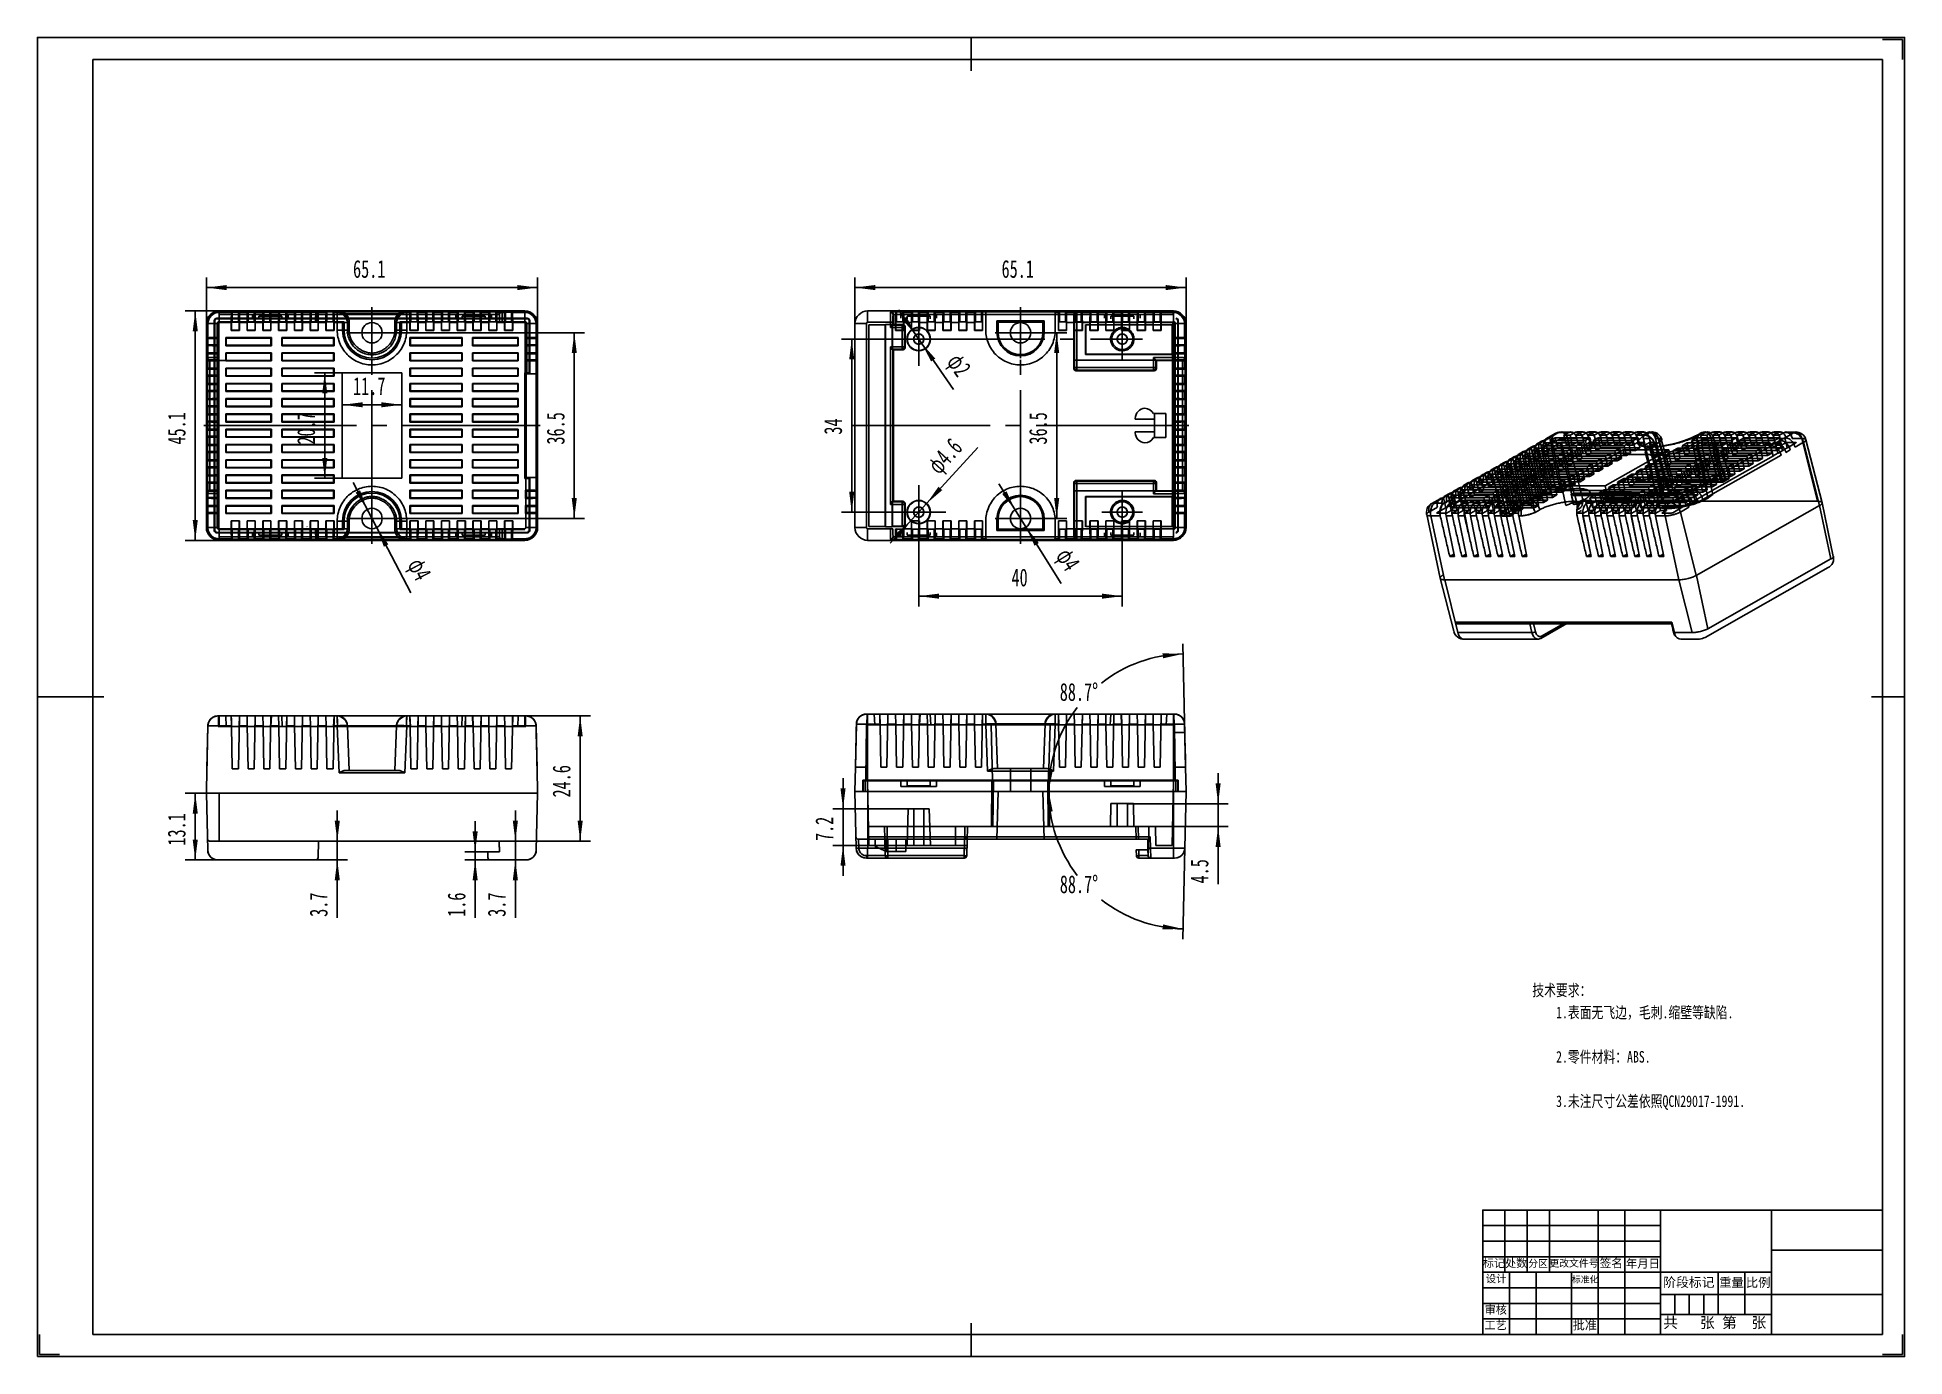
# Model space of a CAD drawing. Header units: millimetres. Extents: x 29 to 396, y -34 to 225.
import ezdxf

# ---------------------------------------------------------------- set-up
doc = ezdxf.new("R2010")
doc.units = ezdxf.units.MM
doc.linetypes.add('EB_DASHDOT', pattern=[39, 30, -3, 3, -3])
doc.layers.get('0').update_dxf_attribs({"lineweight": 0})
for name, color, linetype, lineweight in [('CAXA0', 7, 'Continuous', 70), ('CAXA1', 1, 'EB_DASHDOT', 25), ('CAXA4', 3, 'Continuous', 25), ('图框_内框线', 5, 'Continuous', 50), ('图框_外框线', 7, 'Continuous', 0), ('图框_标题栏文字', 6, 'Continuous', 0), ('图框_角线', 5, 'Continuous', 140)]:
    doc.layers.add(name, color=color, linetype=linetype, lineweight=lineweight)
doc.styles.add('UserTxtStyle1', font='', dxfattribs={"width": 0.75})
doc.styles.add('工程字', font='')
doc.styles.add('标准', font='', dxfattribs={"width": 0.667})
doc.styles.get('UserTxtStyle1').set_extended_font_data('SimSun')
doc.styles.get('工程字').set_extended_font_data('FangSong_GB2312')
doc.styles.get('标准').set_extended_font_data('FangSong_GB2312')
doc.dimstyles.new('标准', dxfattribs={"dimtxt": 3.5, "dimasz": 4, "dimexe": 2, "dimexo": 0, "dimtad": 1, "dimdsep": 46, "dimtxsty": '标准', "dimcen": 0, "dimdle": 6, "dimazin": 2, "dimtfac": 1, "dimtdec": 3, "dimtmove": 0, "dimatfit": 3, "dimfxl": 0, "dimtolj": 1, "dimtzin": 0, "dimarcsym": 0})

msp = doc.modelspace()

# ---------------------------------------------------------------- texts
at = {"color": 0, "linetype": 'Continuous', "lineweight": 25, "char_height": 2.27281, "attachment_point": 1, "style": 'UserTxtStyle1'}
for s, insert in [('\\fSimSun|b0|i0|p34;技术要求：', (322.651, 38.788)), ('\\fSimSun|b0|i0|p34;1.表面无飞边，毛刺.缩壁等缺陷.', (327.331, 34.428)), ('\\fSimSun|b0|i0|p34;2.零件材料：ABS.', (327.331, 25.71)), ('\\fSimSun|b0|i0|p34;3.未注尺寸公差依照QCN29017-1991.', (327.331, 16.991))]:
    msp.add_mtext(s, dxfattribs=dict(at, insert=insert))
at = {"layer": '图框_标题栏文字', "color": 0, "linetype": 'Continuous', "lineweight": 25, "attachment_point": 1, "style": '工程字'}
for s, insert, char_height in [('\\fFangSong_GB2312|b0|i0|p34;标记', (312.962, -15.182), 1.58464), ('\\fFangSong_GB2312|b0|i0|p34;设计', (313.513, -18.256), 1.49844), ('\\fFangSong_GB2312|b0|i0|p34;处数', (317.339, -15.181), 1.57909), ('\\fFangSong_GB2312|b0|i0|p34;分区', (321.866, -15.321), 1.41412), ('\\fFangSong_GB2312|b0|i0|p34;更改文件号', (325.998, -15.265), 1.41911), ('\\fFangSong_GB2312|b0|i0|p34;签名', (335.912, -15.151), 1.66578), ('\\fFangSong_GB2312|b0|i0|p34;年月日', (341.059, -15.244), 1.62883), ('\\fFangSong_GB2312|b0|i0|p34;标准化', (330.434, -18.54), 1.24763), ('\\fFangSong_GB2312|b0|i0|p34;阶段标记', (348.382, -18.792), 1.84849), ('\\fFangSong_GB2312|b0|i0|p34;重量', (359.399, -18.864), 1.76332), ('\\fFangSong_GB2312|b0|i0|p34;比例', (364.646, -18.893), 1.76541), ('\\fFangSong_GB2312|b0|i0|p34;审核', (313.305, -24.329), 1.60291), ('\\fFangSong_GB2312|b0|i0|p34;工艺', (313.261, -27.353), 1.60291), ('\\fFangSong_GB2312|b0|i0|p34;批准', (330.594, -27.263), 1.746), ('\\fFangSong_GB2312|b0|i0|p34;共   张 第  张', (348.39, -26.578), 2.12316)]:
    msp.add_mtext(s, dxfattribs=dict(at, insert=insert, char_height=char_height))

# ---------------------------------------------------------------- blocks, each defined once
blk = doc.blocks.new('*CAXBLOCK01')
at = {"layer": 'CAXA0', "linetype": 'Continuous', "lineweight": 25}
for points in [[(62.06, 175.71), (66.06, 175.21), (66.06, 176.21)], [(127.16, 175.71), (123.16, 175.21), (123.16, 176.21)]]:
    blk.add_hatch(color=0, dxfattribs=at).paths.add_polyline_path(points, flags=0)
at = {"layer": 'CAXA0', "color": 0, "linetype": 'Continuous', "lineweight": 25}
for p, q in [((62.06, 168.64), (62.06, 177.71)), ((127.16, 168.64), (127.16, 177.71)), ((62.06, 175.71), (127.16, 175.71))]:
    blk.add_line(p, q, dxfattribs=at)
at = {"layer": 'CAXA0', "color": 0, "linetype": 'Continuous', "lineweight": 25, "insert": (90.89, 181.13), "char_height": 3.5, "attachment_point": 1, "style": '标准'}
blk.add_mtext('\\fFangSong_GB2312|b0|i0|p34;65.1', dxfattribs=at)
blk = doc.blocks.new('*CAXBLOCK12')
at = {"layer": 'CAXA0', "linetype": 'Continuous', "lineweight": 25}
for points in [[(59.88, 171.14), (59.38, 167.14), (60.38, 167.14)], [(59.88, 126.04), (59.38, 130.04), (60.38, 130.04)]]:
    blk.add_hatch(color=0, dxfattribs=at).paths.add_polyline_path(points, flags=0)
at = {"layer": 'CAXA0', "color": 0, "linetype": 'Continuous', "lineweight": 25}
for p, q in [((64.56, 171.14), (57.88, 171.14)), ((59.88, 171.14), (59.88, 126.04)), ((64.56, 126.04), (57.88, 126.04))]:
    blk.add_line(p, q, dxfattribs=at)
at = {"layer": 'CAXA0', "color": 0, "linetype": 'Continuous', "lineweight": 25, "insert": (54.46, 144.87), "char_height": 3.5, "attachment_point": 1, "rotation": 90, "style": '标准'}
blk.add_mtext('\\fFangSong_GB2312|b0|i0|p34;45.1', dxfattribs=at)
blk = doc.blocks.new('*CAXBLOCK23')
at = {"layer": 'CAXA0', "linetype": 'Continuous', "lineweight": 25}
for points in [[(93.69, 132.11), (92.27, 135.89), (91.39, 135.42)], [(95.54, 128.57), (97.84, 125.26), (96.95, 124.79)]]:
    blk.add_hatch(color=0, dxfattribs=at).paths.add_polyline_path(points, flags=0)
at = {"layer": 'CAXA0', "color": 0, "linetype": 'Continuous', "lineweight": 25}
blk.add_line((102.26, 115.74), (90.9, 137.43), dxfattribs=at)
at = {"layer": 'CAXA0', "color": 0, "linetype": 'Continuous', "lineweight": 25, "insert": (104.59, 122.97), "char_height": 3.5, "attachment_point": 1, "rotation": 297.6444, "style": '标准'}
blk.add_mtext('\\fFangSong_GB2312|b0|i0|p34;φ4', dxfattribs=at)
blk = doc.blocks.new('*CAXBLOCK34')
at = {"layer": 'CAXA0', "linetype": 'Continuous', "lineweight": 25}
for points in [[(134.37, 166.84), (134.87, 162.84), (133.87, 162.84)], [(134.37, 130.34), (134.87, 134.34), (133.87, 134.34)]]:
    blk.add_hatch(color=0, dxfattribs=at).paths.add_polyline_path(points, flags=0)
at = {"layer": 'CAXA0', "color": 0, "linetype": 'Continuous', "lineweight": 25}
for p, q in [((99.61, 166.84), (136.37, 166.84)), ((134.37, 130.34), (134.37, 166.84)), ((99.61, 130.34), (136.37, 130.34))]:
    blk.add_line(p, q, dxfattribs=at)
at = {"layer": 'CAXA0', "color": 0, "linetype": 'Continuous', "lineweight": 25, "insert": (128.95, 144.87), "char_height": 3.5, "attachment_point": 1, "rotation": 90, "style": '标准'}
blk.add_mtext('\\fFangSong_GB2312|b0|i0|p34;36.5', dxfattribs=at)
blk = doc.blocks.new('*CAXBLOCK45')
at = {"layer": 'CAXA0', "linetype": 'Continuous', "lineweight": 25}
for points in [[(88.76, 152.68), (92.76, 152.18), (92.76, 153.18)], [(100.46, 152.68), (96.46, 152.18), (96.46, 153.18)]]:
    blk.add_hatch(color=0, dxfattribs=at).paths.add_polyline_path(points, flags=0)
at = {"layer": 'CAXA0', "color": 0, "linetype": 'Continuous', "lineweight": 25}
for p, q in [((88.76, 158.94), (88.76, 150.68)), ((100.46, 158.94), (100.46, 150.68)), ((88.76, 152.68), (100.46, 152.68))]:
    blk.add_line(p, q, dxfattribs=at)
at = {"layer": 'CAXA0', "color": 0, "linetype": 'Continuous', "lineweight": 25, "insert": (90.89, 158.1), "char_height": 3.5, "attachment_point": 1, "style": '标准'}
blk.add_mtext('\\fFangSong_GB2312|b0|i0|p34;11.7', dxfattribs=at)
blk = doc.blocks.new('*CAXBLOCK56')
at = {"layer": 'CAXA0', "linetype": 'Continuous', "lineweight": 25}
for points in [[(85.33, 158.94), (85.83, 154.94), (84.83, 154.94)], [(85.33, 138.24), (85.83, 142.24), (84.83, 142.24)]]:
    blk.add_hatch(color=0, dxfattribs=at).paths.add_polyline_path(points, flags=0)
at = {"layer": 'CAXA0', "color": 0, "linetype": 'Continuous', "lineweight": 25}
for p, q in [((88.76, 158.94), (83.33, 158.94)), ((85.33, 138.24), (85.33, 158.94)), ((88.76, 138.24), (83.33, 138.24))]:
    blk.add_line(p, q, dxfattribs=at)
at = {"layer": 'CAXA0', "color": 0, "linetype": 'Continuous', "lineweight": 25, "insert": (79.91, 144.87), "char_height": 3.5, "attachment_point": 1, "rotation": 90, "style": '标准'}
blk.add_mtext('\\fFangSong_GB2312|b0|i0|p34;20.7', dxfattribs=at)
blk = doc.blocks.new('*CAXBLOCK67')
at = {"layer": 'CAXA0', "linetype": 'Continuous', "lineweight": 25}
for points in [[(135.53, 91.55), (136.03, 87.55), (135.03, 87.55)], [(135.53, 66.95), (136.03, 70.95), (135.03, 70.95)]]:
    blk.add_hatch(color=0, dxfattribs=at).paths.add_polyline_path(points, flags=0)
at = {"layer": 'CAXA0', "color": 0, "linetype": 'Continuous', "lineweight": 25}
for p, q in [((124.76, 91.55), (137.53, 91.55)), ((135.53, 66.95), (135.53, 91.55)), ((119.61, 66.95), (137.53, 66.95))]:
    blk.add_line(p, q, dxfattribs=at)
at = {"layer": 'CAXA0', "color": 0, "linetype": 'Continuous', "lineweight": 25, "insert": (130.11, 75.53), "char_height": 3.5, "attachment_point": 1, "rotation": 90, "style": '标准'}
blk.add_mtext('\\fFangSong_GB2312|b0|i0|p34;24.6', dxfattribs=at)
blk = doc.blocks.new('*CAXBLOCK78')
at = {"layer": 'CAXA0', "linetype": 'Continuous', "lineweight": 25}
for points in [[(87.79, 66.95), (88.29, 70.95), (87.29, 70.95)], [(87.79, 63.25), (88.29, 59.25), (87.29, 59.25)]]:
    blk.add_hatch(color=0, dxfattribs=at).paths.add_polyline_path(points, flags=0)
at = {"layer": 'CAXA0', "color": 0, "linetype": 'Continuous', "lineweight": 25}
for p, q in [((87.79, 51.9), (87.79, 72.95)), ((62.77, 66.95), (89.79, 66.95)), ((83.55, 63.25), (89.79, 63.25))]:
    blk.add_line(p, q, dxfattribs=at)
at = {"layer": 'CAXA0', "color": 0, "linetype": 'Continuous', "lineweight": 25, "insert": (82.37, 52.08), "char_height": 3.5, "attachment_point": 1, "rotation": 90, "style": '标准'}
blk.add_mtext('\\fFangSong_GB2312|b0|i0|p34;3.7', dxfattribs=at)
blk = doc.blocks.new('*CAXBLOCK89')
at = {"layer": 'CAXA0', "linetype": 'Continuous', "lineweight": 25}
for points in [[(122.79, 66.95), (123.29, 70.95), (122.29, 70.95)], [(122.79, 63.25), (123.29, 59.25), (122.29, 59.25)]]:
    blk.add_hatch(color=0, dxfattribs=at).paths.add_polyline_path(points, flags=0)
at = {"layer": 'CAXA0', "color": 0, "linetype": 'Continuous', "lineweight": 25}
for p, q in [((122.79, 51.9), (122.79, 72.95)), ((119.61, 66.95), (124.79, 66.95)), ((124.66, 63.25), (120.79, 63.25))]:
    blk.add_line(p, q, dxfattribs=at)
at = {"layer": 'CAXA0', "color": 0, "linetype": 'Continuous', "lineweight": 25, "insert": (117.37, 52.08), "char_height": 3.5, "attachment_point": 1, "rotation": 90, "style": '标准'}
blk.add_mtext('\\fFangSong_GB2312|b0|i0|p34;3.7', dxfattribs=at)
blk = doc.blocks.new('*CAXBLOCK910')
at = {"layer": 'CAXA0', "linetype": 'Continuous', "lineweight": 25}
for points in [[(114.89, 64.85), (114.39, 68.85), (115.39, 68.85)], [(114.89, 63.25), (114.39, 59.25), (115.39, 59.25)]]:
    blk.add_hatch(color=0, dxfattribs=at).paths.add_polyline_path(points, flags=0)
at = {"layer": 'CAXA0', "color": 0, "linetype": 'Continuous', "lineweight": 25}
for p, q in [((114.89, 70.85), (114.89, 51.9)), ((117.87, 64.85), (112.89, 64.85)), ((117.9, 63.25), (112.89, 63.25))]:
    blk.add_line(p, q, dxfattribs=at)
at = {"layer": 'CAXA0', "color": 0, "linetype": 'Continuous', "lineweight": 25, "insert": (109.47, 52.08), "char_height": 3.5, "attachment_point": 1, "rotation": 90, "style": '标准'}
blk.add_mtext('\\fFangSong_GB2312|b0|i0|p34;1.6', dxfattribs=at)
blk = doc.blocks.new('*CAXBLOCK1011')
at = {"layer": 'CAXA0', "linetype": 'Continuous', "lineweight": 25}
for points in [[(59.88, 76.35), (59.38, 72.35), (60.38, 72.35)], [(59.88, 63.25), (59.38, 67.25), (60.38, 67.25)]]:
    blk.add_hatch(color=0, dxfattribs=at).paths.add_polyline_path(points, flags=0)
at = {"layer": 'CAXA0', "color": 0, "linetype": 'Continuous', "lineweight": 25}
for p, q in [((63.71, 76.35), (57.88, 76.35)), ((59.88, 76.35), (59.88, 63.25)), ((64.32, 63.25), (57.88, 63.25))]:
    blk.add_line(p, q, dxfattribs=at)
at = {"layer": 'CAXA0', "color": 0, "linetype": 'Continuous', "lineweight": 25, "insert": (54.46, 66.08), "char_height": 3.5, "attachment_point": 1, "rotation": 90, "style": '标准'}
blk.add_mtext('\\fFangSong_GB2312|b0|i0|p34;13.1', dxfattribs=at)
blk = doc.blocks.new('*CAXBLOCK1112')
at = {"layer": 'CAXA0', "linetype": 'Continuous', "lineweight": 25}
for points in [[(189.52, 175.71), (193.52, 175.21), (193.52, 176.21)], [(254.62, 175.71), (250.62, 175.21), (250.62, 176.21)]]:
    blk.add_hatch(color=0, dxfattribs=at).paths.add_polyline_path(points, flags=0)
at = {"layer": 'CAXA0', "color": 0, "linetype": 'Continuous', "lineweight": 25}
for p, q in [((189.52, 168.64), (189.52, 177.71)), ((254.62, 168.64), (254.62, 177.71)), ((189.52, 175.71), (254.62, 175.71))]:
    blk.add_line(p, q, dxfattribs=at)
at = {"layer": 'CAXA0', "color": 0, "linetype": 'Continuous', "lineweight": 25, "insert": (218.35, 181.13), "char_height": 3.5, "attachment_point": 1, "style": '标准'}
blk.add_mtext('\\fFangSong_GB2312|b0|i0|p34;65.1', dxfattribs=at)
blk = doc.blocks.new('*CAXBLOCK1213')
at = {"layer": 'CAXA0', "linetype": 'Continuous', "lineweight": 25}
for points in [[(188.9, 165.59), (188.4, 161.59), (189.4, 161.59)], [(188.9, 131.59), (188.4, 135.59), (189.4, 135.59)]]:
    blk.add_hatch(color=0, dxfattribs=at).paths.add_polyline_path(points, flags=0)
at = {"layer": 'CAXA0', "color": 0, "linetype": 'Continuous', "lineweight": 25}
for p, q in [((196.84, 165.59), (186.9, 165.59)), ((188.9, 165.59), (188.9, 131.59)), ((196.77, 131.59), (186.9, 131.59))]:
    blk.add_line(p, q, dxfattribs=at)
at = {"layer": 'CAXA0', "color": 0, "linetype": 'Continuous', "lineweight": 25, "insert": (183.48, 146.82), "char_height": 3.5, "attachment_point": 1, "rotation": 90, "style": '标准'}
blk.add_mtext('\\fFangSong_GB2312|b0|i0|p34;34', dxfattribs=at)
blk = doc.blocks.new('*CAXBLOCK1314')
at = {"layer": 'CAXA0', "linetype": 'Continuous', "lineweight": 25}
for points in [[(229.18, 166.84), (228.68, 162.84), (229.68, 162.84)], [(229.18, 130.34), (228.68, 134.34), (229.68, 134.34)]]:
    blk.add_hatch(color=0, dxfattribs=at).paths.add_polyline_path(points, flags=0)
at = {"layer": 'CAXA0', "color": 0, "linetype": 'Continuous', "lineweight": 25}
for p, q in [((227.07, 166.84), (231.18, 166.84)), ((229.18, 166.84), (229.18, 130.34)), ((227.07, 130.34), (231.18, 130.34))]:
    blk.add_line(p, q, dxfattribs=at)
at = {"layer": 'CAXA0', "color": 0, "linetype": 'Continuous', "lineweight": 25, "insert": (223.76, 144.87), "char_height": 3.5, "attachment_point": 1, "rotation": 90, "style": '标准'}
blk.add_mtext('\\fFangSong_GB2312|b0|i0|p34;36.5', dxfattribs=at)
blk = doc.blocks.new('*CAXBLOCK1415')
at = {"layer": 'CAXA0', "linetype": 'Continuous', "lineweight": 25}
for points in [[(201.51, 166.41), (199.65, 169.99), (198.82, 169.42)], [(202.64, 164.77), (205.32, 161.76), (204.5, 161.19)]]:
    blk.add_hatch(color=0, dxfattribs=at).paths.add_polyline_path(points, flags=0)
at = {"layer": 'CAXA0', "color": 0, "linetype": 'Continuous', "lineweight": 25}
blk.add_line((208.88, 155.71), (198.1, 171.35), dxfattribs=at)
at = {"layer": 'CAXA0', "color": 0, "linetype": 'Continuous', "lineweight": 25, "insert": (210.32, 163.17), "char_height": 3.5, "attachment_point": 1, "rotation": 304.5764, "style": '标准'}
blk.add_mtext('\\fFangSong_GB2312|b0|i0|p34;φ2', dxfattribs=at)
blk = doc.blocks.new('*CAXBLOCK1516')
at = {"layer": 'CAXA0', "linetype": 'Continuous', "lineweight": 25}
for points in [[(203.62, 133.29), (205.95, 136.58), (206.69, 135.91)], [(200.52, 129.89), (197.46, 127.28), (198.19, 126.6)]]:
    blk.add_hatch(color=0, dxfattribs=at).paths.add_polyline_path(points, flags=0)
at = {"layer": 'CAXA0', "color": 0, "linetype": 'Continuous', "lineweight": 25}
blk.add_line((213.67, 144.29), (196.48, 125.46), dxfattribs=at)
at = {"layer": 'CAXA0', "color": 0, "linetype": 'Continuous', "lineweight": 25, "insert": (203.45, 141.13), "char_height": 3.5, "attachment_point": 1, "rotation": 47.6011, "style": '标准'}
blk.add_mtext('\\fFangSong_GB2312|b0|i0|p34;φ4.6', dxfattribs=at)
blk = doc.blocks.new('*CAXBLOCK1617')
at = {"layer": 'CAXA0', "linetype": 'Continuous', "lineweight": 25}
for points in [[(221.01, 132.04), (219.32, 135.69), (218.47, 135.16)], [(223.13, 128.65), (225.68, 125.52), (224.83, 124.99)]]:
    blk.add_hatch(color=0, dxfattribs=at).paths.add_polyline_path(points, flags=0)
at = {"layer": 'CAXA0', "color": 0, "linetype": 'Continuous', "lineweight": 25}
blk.add_line((230.08, 117.54), (217.83, 137.12), dxfattribs=at)
at = {"layer": 'CAXA0', "color": 0, "linetype": 'Continuous', "lineweight": 25, "insert": (231.85, 124.93), "char_height": 3.5, "attachment_point": 1, "rotation": 302.0312, "style": '标准'}
blk.add_mtext('\\fFangSong_GB2312|b0|i0|p34;φ4', dxfattribs=at)
blk = doc.blocks.new('*CAXBLOCK1718')
at = {"layer": 'CAXA0', "linetype": 'Continuous', "lineweight": 25}
for points in [[(202.07, 115.08), (206.07, 114.58), (206.07, 115.58)], [(242.07, 115.08), (238.07, 114.58), (238.07, 115.58)]]:
    blk.add_hatch(color=0, dxfattribs=at).paths.add_polyline_path(points, flags=0)
at = {"layer": 'CAXA0', "color": 0, "linetype": 'Continuous', "lineweight": 25}
for p, q in [((202.07, 126.29), (202.07, 113.08)), ((242.07, 127.59), (242.07, 113.08)), ((202.07, 115.08), (242.07, 115.08))]:
    blk.add_line(p, q, dxfattribs=at)
at = {"layer": 'CAXA0', "color": 0, "linetype": 'Continuous', "lineweight": 25, "insert": (220.3, 120.5), "char_height": 3.5, "attachment_point": 1, "style": '标准'}
blk.add_mtext('\\fFangSong_GB2312|b0|i0|p34;40', dxfattribs=at)
blk = doc.blocks.new('*CAXBLOCK1819')
at = {"layer": 'CAXA0', "linetype": 'Continuous', "lineweight": 25}
for points in [[(260.91, 74.31), (260.41, 78.31), (261.41, 78.31)], [(260.91, 69.81), (260.41, 65.81), (261.41, 65.81)]]:
    blk.add_hatch(color=0, dxfattribs=at).paths.add_polyline_path(points, flags=0)
at = {"layer": 'CAXA0', "color": 0, "linetype": 'Continuous', "lineweight": 25}
for p, q in [((260.91, 80.31), (260.91, 58.47)), ((243.07, 74.31), (262.91, 74.31)), ((239.77, 69.81), (262.91, 69.81))]:
    blk.add_line(p, q, dxfattribs=at)
at = {"layer": 'CAXA0', "color": 0, "linetype": 'Continuous', "lineweight": 25, "insert": (255.49, 58.64), "char_height": 3.5, "attachment_point": 1, "rotation": 90, "style": '标准'}
blk.add_mtext('\\fFangSong_GB2312|b0|i0|p34;4.5', dxfattribs=at)
blk = doc.blocks.new('*CAXBLOCK1920')
at = {"layer": 'CAXA0', "linetype": 'Continuous', "lineweight": 25}
for points in [[(187.19, 73.31), (186.69, 77.31), (187.69, 77.31)], [(187.19, 66.11), (186.69, 62.11), (187.69, 62.11)]]:
    blk.add_hatch(color=0, dxfattribs=at).paths.add_polyline_path(points, flags=0)
at = {"layer": 'CAXA0', "color": 0, "linetype": 'Continuous', "lineweight": 25}
for p, q in [((187.19, 79.31), (187.19, 60.11)), ((201.07, 73.31), (185.19, 73.31)), ((209.27, 66.11), (185.19, 66.11))]:
    blk.add_line(p, q, dxfattribs=at)
at = {"layer": 'CAXA0', "color": 0, "linetype": 'Continuous', "lineweight": 25, "insert": (181.77, 66.97), "char_height": 3.5, "attachment_point": 1, "rotation": 90, "style": '标准'}
blk.add_mtext('\\fFangSong_GB2312|b0|i0|p34;7.2', dxfattribs=at)
blk = doc.blocks.new('*CAXBLOCK2021')
at = {"layer": 'CAXA0', "linetype": 'Continuous', "lineweight": 25}
for points in [[(254.01, 103.74), (249.95, 103.85), (250.12, 102.87)], [(227.59, 76.71), (227.39, 80.77), (228.38, 80.63)]]:
    blk.add_hatch(color=0, dxfattribs=at).paths.add_polyline_path(points, flags=0)
at = {"layer": 'CAXA0', "color": 0, "linetype": 'Continuous', "lineweight": 25}
for p, q in [((254.51, 81.51), (253.96, 105.74)), ((252.97, 76.71), (225.59, 76.71))]:
    blk.add_line(p, q, dxfattribs=at)
for start, end in [(91.3, 128.0276), (142.3841, 180)]:
    blk.add_arc((254.62, 76.71), 27.04, start, end, dxfattribs=at)
at = {"layer": 'CAXA0', "color": 0, "linetype": 'Continuous', "lineweight": 25, "insert": (229.79, 98.01), "char_height": 3.5, "attachment_point": 1, "style": '标准'}
blk.add_mtext('\\fFangSong_GB2312|b0|i0|p34;88.7{%%D}', dxfattribs=at)
blk = doc.blocks.new('*CAXBLOCK2122')
at = {"layer": 'CAXA4', "linetype": 'Continuous', "lineweight": 25}
for points in [[(227.61, 76.71), (227.41, 72.65), (228.4, 72.8)], [(254, 49.7), (249.94, 49.6), (250.11, 50.58)]]:
    blk.add_hatch(color=0, dxfattribs=at).paths.add_polyline_path(points, flags=0)
at = {"layer": 'CAXA4', "color": 0, "linetype": 'Continuous', "lineweight": 25}
for p, q in [((252.97, 76.71), (225.61, 76.71)), ((254.37, 65.57), (253.96, 47.7))]:
    blk.add_line(p, q, dxfattribs=at)
for start, end in [(180, 217.606), (231.971, 268.6878)]:
    blk.add_arc((254.62, 76.71), 27.02, start, end, dxfattribs=at)
at = {"layer": 'CAXA4', "color": 0, "linetype": 'Continuous', "lineweight": 25, "insert": (229.8, 60.23), "char_height": 3.5, "attachment_point": 1, "style": '标准'}
blk.add_mtext('\\fFangSong_GB2312|b0|i0|p34;88.7{%%D}', dxfattribs=at)

# ---------------------------------------------------------------- dimensions: what is measured, and where the dimension line sits
at = {"layer": 'CAXA4'}
for base, p1, p2, angle, text, picture, middle in [((94.614, 175.714), (62.064, 168.641), (127.164, 168.641), 180, '\\fFangSong_GB2312;65.1', '*CAXBLOCK01', (94.614, 178.737)), ((222.074, 175.714), (189.524, 168.641), (254.624, 168.641), 180, '\\fFangSong_GB2312;65.1', '*CAXBLOCK1112', (222.074, 178.737)), ((59.877, 148.591), (64.564, 171.141), (64.564, 126.041), 90, '\\fFangSong_GB2312;45.1', '*CAXBLOCK12', (56.854, 148.591)), ((134.367, 148.591), (99.614, 130.341), (99.614, 166.841), 90, '\\fFangSong_GB2312;36.5', '*CAXBLOCK34', (131.345, 148.591)), ((188.9, 148.591), (196.838, 165.591), (196.774, 131.591), 90, '\\fFangSong_GB2312;34', '*CAXBLOCK1213', (185.878, 148.591)), ((229.182, 148.591), (227.074, 166.841), (227.074, 130.341), 90, '\\fFangSong_GB2312;36.5', '*CAXBLOCK1314', (226.16, 148.591)), ((85.327, 148.591), (88.764, 138.241), (88.764, 158.941), 90, '\\fFangSong_GB2312;20.7', '*CAXBLOCK56', (82.305, 148.591)), ((222.074, 115.082), (202.074, 126.291), (242.074, 127.591), 180, '\\fFangSong_GB2312;40', '*CAXBLOCK1718', (222.074, 118.104)), ((135.53, 79.25), (119.608, 66.95), (124.764, 91.55), 90, '\\fFangSong_GB2312;24.6', '*CAXBLOCK67', (132.508, 79.25)), ((187.191, 69.714), (201.074, 73.314), (209.267, 66.114), 90, '\\fFangSong_GB2312;7.2', '*CAXBLOCK1920', (184.169, 69.714)), ((260.91, 61.39), (243.074, 74.314), (239.774, 69.814), 90, '\\fFangSong_GB2312;4.5', '*CAXBLOCK1819', (257.888, 61.39)), ((59.877, 69.8), (63.714, 76.35), (64.318, 63.25), 270, '\\fFangSong_GB2312;13.1', '*CAXBLOCK1011', (56.854, 69.8)), ((87.792, 54.826), (83.55, 63.25), (62.768, 66.95), 90, '\\fFangSong_GB2312;3.7', '*CAXBLOCK78', (84.769, 54.826)), ((114.886, 54.826), (117.872, 64.85), (117.898, 63.25), 270, '\\fFangSong_GB2312;1.6', '*CAXBLOCK910', (111.863, 54.826)), ((122.787, 54.826), (124.66, 63.25), (119.608, 66.95), 90, '\\fFangSong_GB2312;3.7', '*CAXBLOCK89', (119.765, 54.826))]:
    dim = msp.add_linear_dim(base=base, p1=p1, p2=p2, angle=angle, text=text, dimstyle='标准', dxfattribs=at)
    dim.commit()
    dim.dimension.update_dxf_attribs({"geometry": picture, "text_midpoint": middle})
for p1, p2, text, picture, middle in [((201.506, 166.414), (202.641, 164.768), '\\fFangSong_GB2312;φ2', '*CAXBLOCK1415', (209.811, 159.691)), ((200.523, 129.893), (203.624, 133.29), '\\fFangSong_GB2312;φ4.6', '*CAXBLOCK1516', (208.269, 142.858)), ((93.686, 132.113), (95.542, 128.569), '\\fFangSong_GB2312;φ4', '*CAXBLOCK23', (103.664, 119.575)), ((221.013, 132.037), (223.134, 128.646), '\\fFangSong_GB2312;φ4', '*CAXBLOCK1617', (231.186, 121.475))]:
    dim = msp.add_diameter_dim_2p(p1=p1, p2=p2, text=text, dimstyle='标准', dxfattribs=at)
    dim.commit()
    dim.dimension.update_dxf_attribs({"geometry": picture, "text_midpoint": middle})
dim = msp.add_linear_dim(base=(94.614, 152.682), p1=(88.764, 158.941), p2=(100.464, 158.941), text='\\fFangSong_GB2312;11.7', dimstyle='标准', dxfattribs=at)
dim.commit()
dim.dimension.update_dxf_attribs({"geometry": '*CAXBLOCK45', "text_midpoint": (94.614, 155.705)})
for base, line1, picture, middle in [((235.29, 95.614), ((254.624, 76.714), (254.515, 81.514)), '*CAXBLOCK2021', (235.29, 95.614)), ((235.301, 57.829), ((254.368, 65.568), (254.624, 76.722)), '*CAXBLOCK2122', (235.301, 57.829))]:
    dim = msp.add_angular_dim_2l(base=base, line1=line1, line2=((252.974, 76.714), (254.624, 76.714)), text='\\fFangSong_GB2312;88.7{%%D}', dimstyle='标准', dxfattribs=at)
    dim.commit()
    dim.dimension.update_dxf_attribs({"geometry": picture, "text_midpoint": middle})

# ---------------------------------------------------------------- linework, layer by layer
at = {"color": 0, "linetype": 'Continuous', "lineweight": 25}
for p, q in [((63.614, 127.991), (63.614, 169.191)), ((63.714, 169.191), (63.714, 148.591)), ((125.114, 169.691), (64.114, 169.691)), ((64.114, 169.591), (125.114, 169.591)), ((64.349, 168.756), (64.431, 168.845)), ((64.431, 168.845), (64.498, 168.876)), ((64.498, 168.876), (64.571, 168.886)), ((64.567, 168.886), (64.555, 170.886)), ((64.555, 168.886), (64.555, 170.886)), ((64.555, 170.886), (83.564, 170.886)), ((83.53, 168.886), (64.555, 168.886)), ((64.564, 171.141), (64.564, 170.84)), ((64.564, 171.141), (124.664, 171.141)), ((64.564, 170.84), (64.564, 168.841)), ((64.564, 170.84), (67.001, 170.84)), ((64.564, 169.008), (89.114, 169.008)), ((64.564, 168.841), (67.004, 168.843)), ((64.589, 170.886), (64.573, 171.141)), ((64.585, 170.437), (64.585, 170.937)), ((64.585, 170.937), (120.095, 170.937)), ((119.608, 170.437), (64.585, 170.437)), ((66.964, 167.291), (66.964, 168.941)), ((67.004, 168.843), (67.004, 167.331)), ((67.164, 171.032), (67.164, 168.968)), ((67.164, 171.032), (68.364, 171.032)), ((68.364, 168.968), (67.164, 168.968)), ((68.364, 168.968), (68.364, 171.032)), ((68.526, 170.84), (68.364, 171.032)), ((68.364, 171.032), (68.526, 170.84)), ((68.523, 167.331), (68.523, 168.843)), ((68.523, 168.843), (70.104, 168.843)), ((68.526, 170.84), (70.101, 170.84)), ((68.564, 168.941), (68.564, 167.291)), ((70.064, 167.291), (70.064, 168.941)), ((70.104, 168.843), (70.104, 167.331)), ((70.264, 171.032), (70.264, 168.968)), ((70.264, 171.032), (71.464, 171.032)), ((71.464, 168.968), (70.264, 168.968)), ((71.114, 170.441), (71.114, 169.691)), ((78.114, 170.441), (71.114, 170.441)), ((71.464, 168.968), (71.464, 171.032)), ((71.626, 170.84), (71.464, 171.032)), ((71.464, 171.032), (71.626, 170.84)), ((71.623, 167.331), (71.623, 168.843)), ((71.623, 168.843), (73.204, 168.843)), ((71.626, 170.84), (73.201, 170.84)), ((71.664, 168.941), (71.664, 167.291)), ((72.364, 169.591), (72.364, 170.091)), ((72.364, 170.091), (76.864, 170.091)), ((73.164, 167.291), (73.164, 168.941)), ((73.204, 168.843), (73.204, 167.331)), ((73.364, 171.032), (73.364, 168.968)), ((73.364, 171.032), (74.564, 171.032)), ((74.564, 168.968), (73.364, 168.968)), ((74.564, 168.968), (74.564, 171.032)), ((74.726, 170.84), (74.564, 171.032)), ((74.564, 171.032), (74.726, 170.84)), ((74.723, 167.331), (74.723, 168.843)), ((74.723, 168.843), (76.304, 168.843)), ((74.726, 170.84), (76.301, 170.84)), ((74.764, 168.941), (74.764, 167.291)), ((76.264, 167.291), (76.264, 168.941)), ((76.304, 168.843), (76.304, 167.331)), ((76.464, 171.032), (76.464, 168.968)), ((76.464, 171.032), (77.664, 171.032)), ((77.664, 168.968), (76.464, 168.968)), ((76.864, 169.591), (76.864, 170.091)), ((77.664, 168.968), (77.664, 171.032)), ((77.826, 170.84), (77.664, 171.032)), ((77.664, 171.032), (77.826, 170.84)), ((77.823, 167.331), (77.823, 168.843)), ((77.823, 168.843), (79.404, 168.843)), ((77.826, 170.84), (79.401, 170.84)), ((77.864, 168.941), (77.864, 167.291)), ((78.114, 169.691), (78.114, 170.441)), ((79.364, 167.291), (79.364, 168.941)), ((79.404, 168.843), (79.404, 167.331)), ((79.564, 171.032), (79.564, 168.968)), ((79.564, 171.032), (80.764, 171.032)), ((80.764, 168.968), (79.564, 168.968)), ((80.764, 168.968), (80.764, 171.032)), ((80.926, 170.84), (80.764, 171.032)), ((80.764, 171.032), (80.926, 170.84)), ((80.923, 167.331), (80.923, 168.843)), ((80.923, 168.843), (82.504, 168.843)), ((80.926, 170.84), (82.501, 170.84)), ((80.964, 168.941), (80.964, 167.291)), ((82.464, 167.291), (82.464, 168.941)), ((82.504, 168.843), (82.504, 167.331)), ((82.664, 171.032), (82.664, 168.968)), ((82.664, 171.032), (83.864, 171.032)), ((83.864, 168.968), (82.664, 168.968)), ((83.53, 168.886), (84.03, 168.886)), ((83.564, 170.886), (83.615, 170.937)), ((83.864, 168.968), (83.864, 171.032)), ((84.026, 170.84), (83.864, 171.032)), ((83.864, 171.032), (84.026, 170.84)), ((84.023, 167.331), (84.023, 168.843)), ((84.023, 168.843), (85.604, 168.843)), ((84.026, 170.84), (85.601, 170.84)), ((84.064, 170.386), (84.104, 170.426)), ((84.064, 168.941), (84.064, 167.291)), ((85.564, 167.291), (85.564, 168.941)), ((85.604, 168.843), (85.604, 167.331)), ((85.764, 171.032), (85.764, 168.968)), ((85.764, 171.032), (86.964, 171.032)), ((86.964, 168.968), (85.764, 168.968)), ((86.964, 168.968), (86.964, 171.032)), ((87.126, 170.84), (86.964, 171.032)), ((86.964, 171.032), (87.126, 170.84)), ((87.123, 167.331), (87.123, 168.843)), ((87.123, 168.843), (88.814, 168.843)), ((87.126, 170.84), (87.807, 170.84)), ((87.164, 168.941), (87.164, 167.291)), ((88.132, 171.05), (87.787, 170.84)), ((87.787, 168.841), (89.786, 168.861)), ((87.787, 168.841), (87.787, 167.341)), ((101.095, 171.05), (88.132, 171.05)), ((89.114, 169.008), (88.814, 168.843)), ((88.814, 168.843), (88.814, 167.341)), ((89.114, 169.008), (89.114, 167.341)), ((89.424, 170.55), (99.803, 170.55)), ((89.786, 168.841), (90.114, 169.04)), ((89.786, 167.341), (89.786, 168.861)), ((90.114, 167.341), (90.114, 169.04)), ((99.114, 169.04), (99.114, 167.341)), ((99.114, 169.04), (99.442, 168.841)), ((99.442, 168.861), (99.442, 167.341)), ((101.44, 168.841), (99.442, 168.861)), ((100.114, 167.341), (100.114, 169.008)), ((100.114, 169.008), (124.664, 169.008)), ((100.414, 168.843), (100.114, 169.008)), ((100.414, 167.341), (100.414, 168.843)), ((100.414, 168.843), (102.104, 168.843)), ((101.44, 170.84), (101.095, 171.05)), ((102.101, 170.84), (101.42, 170.84)), ((101.44, 167.341), (101.44, 168.841)), ((102.064, 167.291), (102.064, 168.941)), ((102.104, 168.843), (102.104, 167.331)), ((102.264, 171.032), (102.264, 168.968)), ((102.264, 171.032), (103.464, 171.032)), ((103.464, 168.968), (102.264, 168.968)), ((103.464, 168.968), (103.464, 171.032)), ((103.626, 170.84), (103.464, 171.032)), ((103.464, 171.032), (103.626, 170.84)), ((103.623, 167.331), (103.623, 168.843)), ((103.623, 168.843), (105.204, 168.843)), ((105.201, 170.84), (103.626, 170.84)), ((103.664, 168.941), (103.664, 167.291)), ((105.164, 167.291), (105.164, 168.941)), ((105.204, 168.843), (105.204, 167.331)), ((105.364, 171.032), (105.364, 168.968)), ((105.364, 171.032), (106.564, 171.032)), ((106.564, 168.968), (105.364, 168.968)), ((106.564, 168.968), (106.564, 171.032)), ((106.726, 170.84), (106.564, 171.032)), ((106.564, 171.032), (106.726, 170.84)), ((106.723, 167.331), (106.723, 168.843)), ((106.723, 168.843), (108.304, 168.843)), ((108.301, 170.84), (106.726, 170.84)), ((106.764, 168.941), (106.764, 167.291)), ((108.264, 167.291), (108.264, 168.941)), ((108.304, 168.843), (108.304, 167.331)), ((108.464, 171.032), (108.464, 168.968)), ((108.464, 171.032), (109.664, 171.032)), ((109.664, 168.968), (108.464, 168.968)), ((109.664, 168.968), (109.664, 171.032)), ((109.826, 170.84), (109.664, 171.032)), ((109.664, 171.032), (109.826, 170.84)), ((109.823, 167.331), (109.823, 168.843)), ((109.823, 168.843), (111.404, 168.843)), ((111.401, 170.84), (109.826, 170.84)), ((109.864, 168.941), (109.864, 167.291)), ((111.114, 170.441), (111.114, 169.691)), ((118.114, 170.441), (111.114, 170.441)), ((111.364, 167.291), (111.364, 168.941)), ((111.404, 168.843), (111.404, 167.331)), ((111.564, 171.032), (111.564, 168.968)), ((111.564, 171.032), (112.764, 171.032)), ((112.764, 168.968), (111.564, 168.968)), ((112.364, 169.591), (112.364, 170.091)), ((116.864, 170.091), (112.364, 170.091)), ((112.764, 168.968), (112.764, 171.032)), ((112.926, 170.84), (112.764, 171.032)), ((112.764, 171.032), (112.926, 170.84)), ((112.923, 167.331), (112.923, 168.843)), ((112.923, 168.843), (114.504, 168.843)), ((114.501, 170.84), (112.926, 170.84)), ((112.964, 168.941), (112.964, 167.291)), ((114.464, 167.291), (114.464, 168.941)), ((114.504, 168.843), (114.504, 167.331)), ((114.664, 171.032), (114.664, 168.968)), ((114.664, 171.032), (115.864, 171.032)), ((115.864, 168.968), (114.664, 168.968)), ((115.864, 168.968), (115.864, 171.032)), ((116.026, 170.84), (115.864, 171.032)), ((115.864, 171.032), (116.026, 170.84)), ((116.023, 167.331), (116.023, 168.843)), ((116.023, 168.843), (117.604, 168.843)), ((117.601, 170.84), (116.026, 170.84)), ((116.064, 168.941), (116.064, 167.291)), ((116.864, 169.591), (116.864, 170.091)), ((117.564, 167.291), (117.564, 168.941)), ((117.604, 168.843), (117.604, 167.331)), ((117.764, 171.032), (117.764, 168.968)), ((117.764, 171.032), (118.964, 171.032)), ((118.964, 168.968), (117.764, 168.968)), ((118.114, 170.441), (118.114, 169.691)), ((118.964, 168.968), (118.964, 171.032)), ((119.126, 170.84), (118.964, 171.032)), ((118.964, 171.032), (119.126, 170.84)), ((119.123, 168.843), (120.704, 168.843)), ((119.123, 167.331), (119.123, 168.843)), ((120.701, 170.84), (119.126, 170.84)), ((119.164, 168.941), (119.164, 167.291)), ((119.608, 170.426), (119.656, 170.386)), ((119.695, 168.886), (124.672, 168.886)), ((120.095, 170.937), (120.155, 170.886)), ((124.672, 170.886), (120.155, 170.886)), ((120.664, 167.291), (120.664, 168.941)), ((120.704, 168.843), (120.704, 167.331)), ((120.864, 171.032), (122.064, 171.032)), ((120.864, 168.968), (120.864, 171.032)), ((122.064, 168.968), (120.864, 168.968)), ((122.064, 171.032), (122.064, 168.968)), ((122.226, 170.84), (122.064, 171.032)), ((122.064, 171.032), (122.226, 170.84)), ((122.223, 168.843), (124.664, 168.843)), ((122.223, 167.331), (122.223, 168.843)), ((124.664, 170.84), (122.226, 170.84)), ((122.264, 168.941), (122.264, 167.291)), ((124.672, 170.886), (124.654, 171.141)), ((124.66, 168.886), (124.672, 170.886)), ((124.664, 171.141), (124.664, 170.84)), ((124.664, 168.841), (124.664, 170.84)), ((124.672, 168.886), (124.672, 170.886)), ((124.672, 168.886), (124.778, 168.856)), ((124.778, 168.856), (124.868, 168.774)), ((125.514, 169.191), (125.514, 158.991)), ((125.614, 158.791), (125.614, 169.191)), ((191.909, 168.856), (191.82, 168.774)), ((192.015, 168.886), (191.909, 168.856)), ((192.015, 170.886), (192.033, 171.141)), ((192.015, 168.886), (192.015, 170.886)), ((196.992, 168.886), (192.015, 168.886)), ((192.024, 171.141), (192.024, 170.84)), ((252.124, 171.141), (192.024, 171.141)), ((196.492, 167.852), (196.492, 168.886)), ((196.592, 170.937), (196.532, 170.886)), ((252.102, 170.937), (196.592, 170.937)), ((196.992, 168.886), (196.992, 168.352)), ((197.079, 170.426), (197.032, 170.386)), ((197.079, 170.437), (197.079, 168.425)), ((197.079, 170.437), (252.102, 170.437)), ((197.524, 168.941), (197.524, 167.291)), ((197.561, 170.84), (197.724, 171.032)), ((197.724, 171.032), (197.561, 170.84)), ((197.564, 167.331), (197.564, 168.843)), ((197.724, 168.968), (197.724, 171.032)), ((198.924, 171.032), (197.724, 171.032)), ((197.724, 168.968), (198.924, 168.968)), ((198.574, 170.441), (198.574, 169.691)), ((205.574, 170.441), (198.574, 170.441)), ((198.924, 171.032), (198.924, 168.968)), ((199.083, 168.843), (199.083, 167.331)), ((200.664, 168.843), (199.083, 168.843)), ((199.086, 170.84), (200.661, 170.84)), ((199.124, 167.291), (199.124, 168.941)), ((199.824, 169.591), (199.824, 170.091)), ((199.824, 170.091), (204.324, 170.091)), ((200.624, 168.941), (200.624, 167.291)), ((200.661, 170.84), (200.824, 171.032)), ((200.824, 171.032), (200.661, 170.84)), ((200.664, 167.331), (200.664, 168.843)), ((200.824, 168.968), (200.824, 171.032)), ((202.024, 171.032), (200.824, 171.032)), ((200.824, 168.968), (202.024, 168.968)), ((202.024, 171.032), (202.024, 168.968)), ((202.183, 168.843), (202.183, 167.331)), ((203.764, 168.843), (202.183, 168.843)), ((202.186, 170.84), (203.761, 170.84)), ((202.224, 167.291), (202.224, 168.941)), ((203.724, 168.941), (203.724, 167.291)), ((203.761, 170.84), (203.924, 171.032)), ((203.924, 171.032), (203.761, 170.84)), ((203.764, 167.331), (203.764, 168.843)), ((203.924, 168.968), (203.924, 171.032)), ((205.124, 171.032), (203.924, 171.032)), ((203.924, 168.968), (205.124, 168.968)), ((204.324, 169.591), (204.324, 170.091)), ((205.124, 171.032), (205.124, 168.968)), ((205.283, 168.843), (205.283, 167.331)), ((206.864, 168.843), (205.283, 168.843)), ((205.286, 170.84), (206.861, 170.84)), ((205.324, 167.291), (205.324, 168.941)), ((205.574, 170.441), (205.574, 169.691)), ((206.824, 168.941), (206.824, 167.291)), ((206.861, 170.84), (207.024, 171.032)), ((207.024, 171.032), (206.861, 170.84)), ((206.864, 167.331), (206.864, 168.843)), ((207.024, 168.968), (207.024, 171.032)), ((208.224, 171.032), (207.024, 171.032)), ((207.024, 168.968), (208.224, 168.968)), ((208.224, 171.032), (208.224, 168.968)), ((208.383, 168.843), (208.383, 167.331)), ((209.964, 168.843), (208.383, 168.843)), ((208.386, 170.84), (209.961, 170.84)), ((208.424, 167.291), (208.424, 168.941)), ((209.924, 168.941), (209.924, 167.291)), ((209.961, 170.84), (210.124, 171.032)), ((210.124, 171.032), (209.961, 170.84)), ((209.964, 167.331), (209.964, 168.843)), ((210.124, 168.968), (210.124, 171.032)), ((211.324, 171.032), (210.124, 171.032)), ((210.124, 168.968), (211.324, 168.968)), ((211.324, 171.032), (211.324, 168.968)), ((211.483, 168.843), (211.483, 167.331)), ((213.064, 168.843), (211.483, 168.843)), ((211.486, 170.84), (213.061, 170.84)), ((211.524, 167.291), (211.524, 168.941)), ((213.024, 168.941), (213.024, 167.291)), ((213.061, 170.84), (213.224, 171.032)), ((213.224, 171.032), (213.061, 170.84)), ((213.064, 167.331), (213.064, 168.843)), ((213.224, 168.968), (213.224, 171.032)), ((214.424, 171.032), (213.224, 171.032)), ((213.224, 168.968), (214.424, 168.968)), ((214.424, 171.032), (214.424, 168.968)), ((214.583, 168.843), (214.583, 167.331)), ((214.624, 167.291), (214.624, 168.941)), ((215.247, 167.341), (215.247, 168.841)), ((217.424, 166.941), (217.424, 169.191)), ((217.424, 169.191), (217.674, 168.941)), ((217.424, 169.191), (226.724, 169.191)), ((217.674, 168.941), (217.674, 166.941)), ((226.474, 168.941), (217.674, 168.941)), ((226.724, 169.191), (226.474, 168.941)), ((226.474, 166.941), (226.474, 168.941)), ((226.724, 169.191), (226.724, 166.941)), ((229.561, 170.84), (228.88, 170.84)), ((228.9, 168.841), (228.9, 167.341)), ((229.524, 168.941), (229.524, 167.291)), ((229.561, 170.84), (229.724, 171.032)), ((229.724, 171.032), (229.561, 170.84)), ((229.564, 167.331), (229.564, 168.843)), ((229.724, 168.968), (229.724, 171.032)), ((230.924, 171.032), (229.724, 171.032)), ((229.724, 168.968), (230.924, 168.968)), ((230.924, 171.032), (230.924, 168.968)), ((231.083, 168.843), (231.083, 167.331)), ((232.664, 168.843), (231.083, 168.843)), ((232.661, 170.84), (231.086, 170.84)), ((231.124, 167.291), (231.124, 168.941)), ((232.584, 161.418), (232.584, 170.437)), ((232.624, 170.386), (232.584, 170.426)), ((232.624, 168.941), (232.624, 167.291)), ((232.657, 159.991), (232.657, 168.886)), ((233.157, 168.886), (232.657, 168.886)), ((232.661, 170.84), (232.824, 171.032)), ((232.824, 171.032), (232.661, 170.84)), ((232.664, 167.331), (232.664, 168.843)), ((232.824, 168.968), (232.824, 171.032)), ((234.024, 171.032), (232.824, 171.032)), ((232.824, 168.968), (234.024, 168.968)), ((233.123, 170.886), (233.072, 170.937)), ((252.132, 170.886), (233.123, 170.886)), ((233.157, 168.886), (233.157, 159.991)), ((233.157, 168.886), (252.132, 168.886)), ((234.024, 171.032), (234.024, 168.968)), ((234.183, 168.843), (234.183, 167.331)), ((235.764, 168.843), (234.183, 168.843)), ((235.761, 170.84), (234.186, 170.84)), ((234.224, 167.291), (234.224, 168.941)), ((235.724, 168.941), (235.724, 167.291)), ((235.761, 170.84), (235.924, 171.032)), ((235.924, 171.032), (235.761, 170.84)), ((235.764, 167.331), (235.764, 168.843)), ((235.924, 168.968), (235.924, 171.032)), ((237.124, 171.032), (235.924, 171.032)), ((235.924, 168.968), (237.124, 168.968)), ((237.124, 171.032), (237.124, 168.968)), ((237.283, 168.843), (237.283, 167.331)), ((238.864, 168.843), (237.283, 168.843)), ((238.861, 170.84), (237.286, 170.84)), ((237.324, 167.291), (237.324, 168.941)), ((238.574, 169.691), (238.574, 170.441)), ((238.574, 170.441), (245.574, 170.441)), ((238.824, 168.941), (238.824, 167.291)), ((238.861, 170.84), (239.024, 171.032)), ((239.024, 171.032), (238.861, 170.84)), ((238.864, 167.331), (238.864, 168.843)), ((239.024, 168.968), (239.024, 171.032)), ((240.224, 171.032), (239.024, 171.032)), ((239.024, 168.968), (240.224, 168.968)), ((239.824, 169.591), (239.824, 170.091)), ((244.324, 170.091), (239.824, 170.091)), ((240.224, 171.032), (240.224, 168.968)), ((240.383, 168.843), (240.383, 167.331)), ((241.964, 168.843), (240.383, 168.843)), ((241.961, 170.84), (240.386, 170.84)), ((240.424, 167.291), (240.424, 168.941)), ((241.924, 168.941), (241.924, 167.291)), ((241.961, 170.84), (242.124, 171.032)), ((242.124, 171.032), (241.961, 170.84)), ((241.964, 167.331), (241.964, 168.843)), ((242.124, 168.968), (242.124, 171.032)), ((243.324, 171.032), (242.124, 171.032)), ((242.124, 168.968), (243.324, 168.968)), ((243.324, 171.032), (243.324, 168.968)), ((243.483, 168.843), (243.483, 167.331)), ((245.064, 168.843), (243.483, 168.843)), ((245.061, 170.84), (243.486, 170.84)), ((243.524, 167.291), (243.524, 168.941)), ((244.324, 169.591), (244.324, 170.091)), ((245.024, 168.941), (245.024, 167.291)), ((245.061, 170.84), (245.224, 171.032)), ((245.224, 171.032), (245.061, 170.84)), ((245.064, 167.331), (245.064, 168.843)), ((245.224, 168.968), (245.224, 171.032)), ((246.424, 171.032), (245.224, 171.032)), ((245.224, 168.968), (246.424, 168.968)), ((245.574, 170.441), (245.574, 169.691)), ((246.424, 171.032), (246.424, 168.968)), ((248.164, 168.843), (246.583, 168.843)), ((246.583, 168.843), (246.583, 167.331)), ((248.161, 170.84), (246.586, 170.84)), ((246.624, 167.291), (246.624, 168.941)), ((248.124, 168.941), (248.124, 167.291)), ((248.161, 170.84), (248.324, 171.032)), ((248.324, 171.032), (248.161, 170.84)), ((248.164, 167.331), (248.164, 168.843)), ((249.524, 171.032), (248.324, 171.032)), ((248.324, 168.968), (248.324, 171.032)), ((248.324, 168.968), (249.524, 168.968)), ((249.524, 171.032), (249.524, 168.968)), ((252.124, 168.841), (249.683, 168.843)), ((249.683, 168.843), (249.683, 167.331)), ((252.124, 170.84), (249.686, 170.84)), ((249.724, 167.291), (249.724, 168.941)), ((252.099, 170.886), (252.114, 171.141)), ((252.102, 170.437), (252.102, 170.937)), ((252.189, 168.876), (252.117, 168.886)), ((252.12, 168.886), (252.132, 170.886)), ((252.124, 171.141), (252.124, 170.84)), ((252.124, 168.841), (252.124, 170.84)), ((252.132, 168.886), (252.132, 170.886)), ((252.256, 168.845), (252.189, 168.876)), ((252.339, 168.756), (252.256, 168.845)), ((252.974, 169.191), (252.974, 148.591)), ((253.074, 127.991), (253.074, 169.191)), ((62.319, 168.65), (62.064, 168.632)), ((62.064, 128.541), (62.064, 168.641)), ((62.064, 168.641), (64.364, 168.641)), ((62.173, 165.691), (62.364, 165.854)), ((62.173, 165.691), (62.173, 164.491)), ((64.236, 165.691), (62.173, 165.691)), ((62.319, 161.931), (62.319, 168.65)), ((64.318, 168.632), (62.319, 168.632)), ((62.364, 168.641), (62.364, 165.853)), ((64.197, 148.591), (64.197, 168.641)), ((64.236, 165.691), (64.236, 164.491)), ((64.318, 168.65), (64.349, 168.756)), ((64.318, 161.964), (64.318, 168.65)), ((64.362, 165.851), (64.362, 168.641)), ((64.423, 165.851), (64.362, 165.851)), ((64.464, 165.891), (64.364, 165.891)), ((64.464, 165.891), (64.423, 165.851)), ((64.423, 164.331), (64.423, 165.851)), ((64.464, 164.291), (64.464, 165.891)), ((64.516, 168.688), (64.516, 148.591)), ((65.864, 165.891), (65.864, 164.291)), ((65.964, 165.791), (65.864, 165.891)), ((74.864, 165.891), (65.864, 165.891)), ((65.964, 165.791), (65.964, 164.391)), ((74.764, 165.791), (65.964, 165.791)), ((66.964, 167.291), (67.004, 167.331)), ((66.964, 167.291), (68.564, 167.291)), ((67.004, 167.331), (68.523, 167.331)), ((68.523, 167.331), (68.564, 167.291)), ((70.064, 167.291), (70.104, 167.331)), ((70.064, 167.291), (71.664, 167.291)), ((70.104, 167.331), (71.623, 167.331)), ((71.623, 167.331), (71.664, 167.291)), ((73.164, 167.291), (73.204, 167.331)), ((73.164, 167.291), (74.764, 167.291)), ((73.204, 167.331), (74.723, 167.331)), ((74.723, 167.331), (74.764, 167.291)), ((74.764, 165.791), (74.864, 165.891)), ((74.764, 164.391), (74.764, 165.791)), ((74.864, 164.291), (74.864, 165.891)), ((76.264, 167.291), (76.304, 167.331)), ((76.264, 167.291), (77.864, 167.291)), ((76.304, 167.331), (77.823, 167.331)), ((76.864, 165.891), (76.864, 164.291)), ((76.864, 165.891), (76.964, 165.791)), ((87.164, 165.891), (76.864, 165.891)), ((76.964, 165.791), (76.964, 164.391)), ((87.064, 165.791), (76.964, 165.791)), ((77.823, 167.331), (77.864, 167.291)), ((79.364, 167.291), (79.404, 167.331)), ((79.364, 167.291), (80.964, 167.291)), ((79.404, 167.331), (80.923, 167.331)), ((80.923, 167.331), (80.964, 167.291)), ((82.464, 167.291), (82.504, 167.331)), ((82.464, 167.291), (84.064, 167.291)), ((82.504, 167.331), (84.023, 167.331)), ((84.023, 167.331), (84.064, 167.291)), ((85.564, 167.291), (85.604, 167.331)), ((85.564, 167.291), (87.164, 167.291)), ((85.604, 167.331), (87.123, 167.331)), ((87.164, 165.891), (87.064, 165.791)), ((87.064, 164.391), (87.064, 165.791)), ((87.123, 167.331), (87.164, 167.291)), ((87.164, 164.291), (87.164, 165.891)), ((89.786, 167.341), (87.787, 167.341)), ((89.786, 167.341), (90.114, 167.341)), ((99.442, 167.341), (99.114, 167.341)), ((99.442, 167.341), (101.44, 167.341)), ((102.064, 167.291), (102.104, 167.331)), ((102.064, 167.291), (103.664, 167.291)), ((102.064, 165.891), (102.064, 164.291)), ((112.364, 165.891), (102.064, 165.891)), ((102.064, 165.891), (102.164, 165.791)), ((102.104, 167.331), (103.623, 167.331)), ((102.164, 165.791), (102.164, 164.391)), ((112.264, 165.791), (102.164, 165.791)), ((103.623, 167.331), (103.664, 167.291)), ((105.164, 167.291), (105.204, 167.331)), ((105.164, 167.291), (106.764, 167.291)), ((105.204, 167.331), (106.723, 167.331)), ((106.723, 167.331), (106.764, 167.291)), ((108.264, 167.291), (108.304, 167.331)), ((108.264, 167.291), (109.864, 167.291)), ((108.304, 167.331), (109.823, 167.331)), ((109.823, 167.331), (109.864, 167.291)), ((111.364, 167.291), (111.404, 167.331)), ((111.364, 167.291), (112.964, 167.291)), ((111.404, 167.331), (112.923, 167.331)), ((112.364, 165.891), (112.264, 165.791)), ((112.264, 164.391), (112.264, 165.791)), ((112.364, 164.291), (112.364, 165.891)), ((112.923, 167.331), (112.964, 167.291)), ((123.364, 165.891), (114.364, 165.891)), ((114.364, 165.891), (114.364, 164.291)), ((114.464, 165.791), (114.364, 165.891)), ((114.464, 167.291), (114.504, 167.331)), ((114.464, 167.291), (116.064, 167.291)), ((123.264, 165.791), (114.464, 165.791)), ((114.464, 165.791), (114.464, 164.391)), ((114.504, 167.331), (116.023, 167.331)), ((116.023, 167.331), (116.064, 167.291)), ((117.564, 167.291), (117.604, 167.331)), ((117.564, 167.291), (119.164, 167.291)), ((117.604, 167.331), (119.123, 167.331)), ((119.123, 167.331), (119.164, 167.291)), ((120.664, 167.291), (120.704, 167.331)), ((120.664, 167.291), (122.264, 167.291)), ((120.704, 167.331), (122.223, 167.331)), ((122.223, 167.331), (122.264, 167.291)), ((123.264, 165.791), (123.364, 165.891)), ((123.264, 164.391), (123.264, 165.791)), ((123.364, 164.291), (123.364, 165.891)), ((124.711, 158.991), (124.711, 168.688)), ((124.764, 165.891), (124.963, 165.891)), ((124.764, 165.891), (124.764, 164.291)), ((124.764, 165.891), (124.804, 165.851)), ((124.865, 165.851), (124.804, 165.851)), ((124.804, 165.851), (124.804, 164.331)), ((124.864, 168.641), (127.164, 168.641)), ((124.864, 168.641), (124.865, 165.851)), ((124.868, 168.774), (124.899, 168.707)), ((124.899, 168.707), (124.909, 168.635)), ((124.909, 168.635), (126.908, 168.621)), ((126.908, 168.621), (124.909, 168.621)), ((124.991, 165.691), (127.055, 165.691)), ((124.991, 164.491), (124.991, 165.691)), ((125.03, 168.641), (125.03, 158.791)), ((126.863, 165.853), (126.863, 168.641)), ((127.055, 165.691), (126.863, 165.853)), ((127.164, 168.632), (126.908, 168.621)), ((126.908, 128.561), (126.908, 168.621)), ((127.055, 165.691), (127.055, 164.491)), ((127.164, 128.541), (127.164, 168.641)), ((189.524, 128.541), (189.524, 168.641)), ((189.524, 168.632), (189.779, 168.621)), ((191.778, 168.635), (189.779, 168.621)), ((191.789, 168.707), (191.778, 168.635)), ((191.778, 128.548), (191.778, 168.635)), ((191.82, 168.774), (191.789, 168.707)), ((192.267, 168.398), (192.267, 148.591)), ((192.267, 168.398), (195.467, 168.398)), ((195.517, 168.482), (195.467, 168.398)), ((195.467, 128.784), (195.467, 168.398)), ((195.517, 128.7), (195.517, 168.482)), ((196.827, 168.482), (195.517, 168.482)), ((198.79, 167.852), (196.492, 167.852)), ((196.827, 163.449), (196.827, 168.482)), ((196.827, 168.482), (196.927, 168.377)), ((198.864, 168.425), (196.881, 168.425)), ((196.927, 168.377), (196.927, 163.554)), ((197.022, 168.377), (196.927, 168.377)), ((196.992, 168.352), (197.079, 168.425)), ((198.79, 168.352), (196.992, 168.352)), ((198.815, 168.377), (197.022, 168.377)), ((197.564, 167.331), (197.524, 167.291)), ((199.124, 167.291), (197.524, 167.291)), ((199.083, 167.331), (197.564, 167.331)), ((198.815, 168.377), (198.79, 168.351)), ((198.79, 167.852), (198.79, 168.352)), ((198.79, 164.08), (198.79, 167.852)), ((199.29, 167.851), (198.79, 167.852)), ((198.921, 168.482), (198.864, 168.425)), ((199.124, 167.291), (199.083, 167.331)), ((199.29, 167.852), (199.315, 167.877)), ((199.29, 167.852), (199.29, 164.08)), ((199.315, 164.054), (199.315, 167.877)), ((199.364, 167.925), (199.421, 167.982)), ((199.364, 167.925), (199.364, 164.006)), ((199.421, 167.982), (199.421, 163.949)), ((199.838, 165.591), (199.774, 165.591)), ((200.664, 167.331), (200.624, 167.291)), ((202.224, 167.291), (200.624, 167.291)), ((202.183, 167.331), (200.664, 167.331)), ((202.224, 167.291), (202.183, 167.331)), ((203.764, 167.331), (203.724, 167.291)), ((205.324, 167.291), (203.724, 167.291)), ((205.283, 167.331), (203.764, 167.331)), ((204.309, 165.591), (204.374, 165.591)), ((205.324, 167.291), (205.283, 167.331)), ((206.864, 167.331), (206.824, 167.291)), ((208.424, 167.291), (206.824, 167.291)), ((208.383, 167.331), (206.864, 167.331)), ((208.424, 167.291), (208.383, 167.331)), ((209.964, 167.331), (209.924, 167.291)), ((211.524, 167.291), (209.924, 167.291)), ((211.483, 167.331), (209.964, 167.331)), ((211.524, 167.291), (211.483, 167.331)), ((213.064, 167.331), (213.024, 167.291)), ((214.624, 167.291), (213.024, 167.291)), ((214.583, 167.331), (213.064, 167.331)), ((214.624, 167.291), (214.583, 167.331)), ((217.424, 166.941), (217.674, 166.941)), ((226.724, 166.941), (226.474, 166.941)), ((229.564, 167.331), (229.524, 167.291)), ((231.124, 167.291), (229.524, 167.291)), ((231.083, 167.331), (229.564, 167.331)), ((231.124, 167.291), (231.083, 167.331)), ((232.664, 167.331), (232.624, 167.291)), ((234.224, 167.291), (232.624, 167.291)), ((234.183, 167.331), (232.664, 167.331)), ((234.224, 167.291), (234.183, 167.331)), ((234.83, 162.548), (234.83, 168.482)), ((234.83, 168.482), (234.88, 168.398)), ((234.88, 168.398), (234.88, 162.598)), ((251.88, 168.398), (234.88, 168.398)), ((235.764, 167.331), (235.724, 167.291)), ((237.324, 167.291), (235.724, 167.291)), ((237.283, 167.331), (235.764, 167.331)), ((237.324, 167.291), (237.283, 167.331)), ((238.864, 167.331), (238.824, 167.291)), ((240.424, 167.291), (238.824, 167.291)), ((240.383, 167.331), (238.864, 167.331)), ((240.006, 165.591), (239.774, 165.591)), ((240.424, 167.291), (240.383, 167.331)), ((241.964, 167.331), (241.924, 167.291)), ((243.524, 167.291), (241.924, 167.291)), ((243.483, 167.331), (241.964, 167.331)), ((243.524, 167.291), (243.483, 167.331)), ((244.141, 165.591), (244.374, 165.591)), ((245.064, 167.331), (245.024, 167.291)), ((246.624, 167.291), (245.024, 167.291)), ((246.583, 167.331), (245.064, 167.331)), ((246.624, 167.291), (246.583, 167.331)), ((248.164, 167.331), (248.124, 167.291)), ((249.724, 167.291), (248.124, 167.291)), ((249.683, 167.331), (248.164, 167.331)), ((249.724, 167.291), (249.683, 167.331)), ((251.88, 168.398), (252.171, 168.688)), ((251.88, 162.598), (251.88, 168.398)), ((252.171, 168.688), (252.171, 148.591)), ((252.224, 165.891), (252.324, 165.891)), ((252.224, 164.291), (252.224, 165.891)), ((252.224, 165.891), (252.264, 165.851)), ((252.264, 165.851), (252.325, 165.851)), ((252.264, 164.331), (252.264, 165.851)), ((254.624, 168.641), (252.324, 168.641)), ((252.325, 165.851), (252.325, 168.641)), ((252.369, 168.65), (252.339, 168.756)), ((252.369, 161.964), (252.369, 168.65)), ((252.369, 168.632), (254.368, 168.632)), ((252.451, 165.691), (254.515, 165.691)), ((252.451, 165.691), (252.451, 164.491)), ((252.49, 148.591), (252.49, 168.641)), ((254.323, 168.641), (254.323, 165.853)), ((254.515, 165.691), (254.323, 165.854)), ((254.368, 168.65), (254.624, 168.632)), ((254.368, 161.931), (254.368, 168.65)), ((254.515, 165.691), (254.515, 164.491)), ((254.624, 128.541), (254.624, 168.641)), ((62.173, 164.491), (62.364, 164.329)), ((62.173, 164.491), (64.236, 164.491)), ((62.173, 162.691), (62.365, 162.854)), ((62.364, 162.853), (62.173, 162.691)), ((62.173, 162.691), (62.173, 161.491)), ((64.236, 162.691), (62.173, 162.691)), ((62.173, 161.491), (62.364, 161.329)), ((62.173, 161.491), (64.236, 161.491)), ((62.268, 161.88), (62.319, 161.931)), ((62.268, 161.88), (62.268, 135.302)), ((62.364, 164.329), (62.364, 162.853)), ((64.236, 162.691), (64.236, 161.491)), ((64.464, 164.291), (64.264, 164.291)), ((64.318, 161.964), (64.318, 161.465)), ((64.362, 162.851), (64.362, 164.331)), ((64.362, 164.331), (64.423, 164.331)), ((64.423, 162.851), (64.362, 162.851)), ((64.464, 162.891), (64.364, 162.891)), ((64.464, 164.291), (64.423, 164.331)), ((64.464, 162.891), (64.423, 162.851)), ((64.423, 161.331), (64.423, 162.851)), ((64.464, 161.291), (64.464, 162.891)), ((65.964, 164.391), (65.864, 164.291)), ((65.864, 164.291), (74.864, 164.291)), ((65.864, 162.891), (65.864, 161.291)), ((65.964, 162.791), (65.864, 162.891)), ((74.864, 162.891), (65.864, 162.891)), ((65.964, 164.391), (74.764, 164.391)), ((65.964, 162.791), (65.964, 161.391)), ((74.764, 162.791), (65.964, 162.791)), ((74.764, 164.391), (74.864, 164.291)), ((74.764, 162.791), (74.864, 162.891)), ((74.764, 161.391), (74.764, 162.791)), ((74.864, 161.291), (74.864, 162.891)), ((76.864, 164.291), (76.964, 164.391)), ((76.864, 164.291), (87.164, 164.291)), ((76.864, 162.891), (76.864, 161.291)), ((76.864, 162.891), (76.964, 162.791)), ((87.164, 162.891), (76.864, 162.891)), ((76.964, 164.391), (87.064, 164.391)), ((76.964, 162.791), (76.964, 161.391)), ((87.064, 162.791), (76.964, 162.791)), ((87.164, 164.291), (87.064, 164.391)), ((87.164, 162.891), (87.064, 162.791)), ((87.064, 161.391), (87.064, 162.791)), ((87.164, 161.291), (87.164, 162.891)), ((102.064, 164.291), (102.164, 164.391)), ((102.064, 164.291), (112.364, 164.291)), ((102.064, 162.891), (102.064, 161.291)), ((112.364, 162.891), (102.064, 162.891)), ((102.064, 162.891), (102.164, 162.791)), ((102.164, 164.391), (112.264, 164.391)), ((102.164, 162.791), (102.164, 161.391)), ((112.264, 162.791), (102.164, 162.791)), ((112.364, 164.291), (112.264, 164.391)), ((112.364, 162.891), (112.264, 162.791)), ((112.264, 161.391), (112.264, 162.791)), ((112.364, 161.291), (112.364, 162.891)), ((114.464, 164.391), (114.364, 164.291)), ((114.364, 164.291), (123.364, 164.291)), ((123.364, 162.891), (114.364, 162.891)), ((114.364, 162.891), (114.364, 161.291)), ((114.464, 162.791), (114.364, 162.891)), ((114.464, 164.391), (123.264, 164.391)), ((123.264, 162.791), (114.464, 162.791)), ((114.464, 162.791), (114.464, 161.391)), ((123.264, 164.391), (123.364, 164.291)), ((123.264, 162.791), (123.364, 162.891)), ((123.264, 161.391), (123.264, 162.791)), ((123.364, 161.291), (123.364, 162.891)), ((124.804, 164.331), (124.764, 164.291)), ((124.764, 164.291), (124.864, 164.291)), ((124.764, 162.891), (124.963, 162.891)), ((124.764, 162.891), (124.764, 161.291)), ((124.764, 162.891), (124.804, 162.851)), ((124.804, 164.331), (124.865, 164.331)), ((124.865, 162.851), (124.804, 162.851)), ((124.804, 162.851), (124.804, 161.331)), ((124.865, 164.331), (124.865, 162.851)), ((127.055, 164.491), (124.991, 164.491)), ((124.991, 162.691), (127.055, 162.691)), ((124.991, 161.491), (124.991, 162.691)), ((127.055, 161.491), (124.991, 161.491)), ((126.863, 164.329), (127.055, 164.491)), ((127.055, 164.491), (126.863, 164.328)), ((126.863, 162.853), (126.863, 164.329)), ((127.055, 162.691), (126.863, 162.853)), ((127.055, 161.491), (126.863, 161.328)), ((127.055, 162.691), (127.055, 161.491)), ((196.492, 133.102), (196.492, 164.08)), ((196.492, 164.08), (198.79, 164.08)), ((196.927, 163.554), (196.827, 163.449)), ((198.921, 163.449), (196.827, 163.449)), ((198.864, 163.506), (196.881, 163.506)), ((196.927, 163.554), (198.815, 163.554)), ((196.992, 133.602), (196.992, 163.58)), ((197.079, 163.506), (196.992, 163.58)), ((198.79, 163.58), (196.992, 163.58)), ((197.079, 133.676), (197.079, 163.506)), ((198.79, 164.08), (198.79, 163.58)), ((199.29, 164.08), (198.79, 164.08)), ((198.815, 163.554), (198.79, 163.58)), ((198.921, 163.449), (198.864, 163.506)), ((199.315, 164.054), (199.29, 164.08)), ((199.421, 163.949), (199.364, 164.006)), ((234.88, 162.598), (234.83, 162.548)), ((251.965, 162.548), (234.83, 162.548)), ((234.88, 162.598), (251.88, 162.598)), ((248.179, 159.491), (248.18, 161.964)), ((248.18, 161.964), (252.369, 161.964)), ((251.965, 134.634), (251.965, 162.548)), ((252.224, 164.291), (252.264, 164.331)), ((252.224, 164.291), (252.423, 164.291)), ((252.224, 162.891), (252.324, 162.891)), ((252.224, 161.291), (252.224, 162.891)), ((252.224, 162.891), (252.264, 162.851)), ((252.325, 164.331), (252.264, 164.331)), ((252.264, 162.851), (252.325, 162.851)), ((252.264, 161.331), (252.264, 162.851)), ((252.325, 162.851), (252.325, 164.331)), ((252.369, 161.964), (252.369, 161.465)), ((254.515, 164.491), (252.451, 164.491)), ((252.451, 162.691), (254.515, 162.691)), ((252.451, 162.691), (252.451, 161.491)), ((254.515, 161.491), (252.451, 161.491)), ((254.515, 164.491), (254.323, 164.329)), ((254.323, 164.329), (254.323, 162.853)), ((254.515, 162.691), (254.323, 162.854)), ((254.323, 162.853), (254.515, 162.691)), ((254.515, 161.491), (254.323, 161.329)), ((254.42, 161.88), (254.368, 161.931)), ((254.42, 161.88), (254.42, 135.302)), ((254.515, 162.691), (254.515, 161.491)), ((62.173, 159.691), (62.364, 159.854)), ((62.173, 159.691), (62.173, 158.491)), ((64.236, 159.691), (62.173, 159.691)), ((62.173, 158.491), (62.364, 158.329)), ((62.173, 158.491), (64.236, 158.491)), ((62.364, 161.329), (62.364, 159.854)), ((62.364, 158.329), (62.364, 156.854)), ((62.768, 161.391), (67.934, 161.391)), ((62.768, 135.791), (62.768, 161.391)), ((62.779, 161.391), (62.819, 161.431)), ((64.236, 159.691), (64.236, 158.491)), ((64.464, 161.291), (64.264, 161.291)), ((64.464, 158.291), (64.264, 158.291)), ((64.362, 159.851), (64.362, 161.331)), ((64.362, 161.331), (64.423, 161.331)), ((64.423, 159.851), (64.362, 159.851)), ((64.362, 156.851), (64.362, 158.331)), ((64.362, 158.331), (64.423, 158.331)), ((64.464, 159.891), (64.364, 159.891)), ((64.464, 161.291), (64.423, 161.331)), ((64.464, 159.891), (64.423, 159.851)), ((64.423, 158.331), (64.423, 159.851)), ((64.464, 158.291), (64.423, 158.331)), ((64.464, 158.291), (64.464, 159.891)), ((65.964, 161.391), (65.864, 161.291)), ((65.864, 161.291), (74.864, 161.291)), ((65.864, 159.891), (65.864, 158.291)), ((65.964, 159.791), (65.864, 159.891)), ((74.864, 159.891), (65.864, 159.891)), ((65.964, 158.391), (65.864, 158.291)), ((65.864, 158.291), (74.864, 158.291)), ((65.964, 159.791), (65.964, 158.391)), ((74.764, 159.791), (65.964, 159.791)), ((65.964, 158.391), (74.764, 158.391)), ((67.934, 161.391), (74.764, 161.391)), ((74.764, 161.391), (74.864, 161.291)), ((74.764, 159.791), (74.864, 159.891)), ((74.764, 158.391), (74.764, 159.791)), ((74.764, 158.391), (74.864, 158.291)), ((74.864, 158.291), (74.864, 159.891)), ((76.864, 161.291), (76.964, 161.391)), ((76.864, 161.291), (87.164, 161.291)), ((76.864, 159.891), (76.864, 158.291)), ((76.864, 159.891), (76.964, 159.791)), ((87.164, 159.891), (76.864, 159.891)), ((76.864, 158.291), (76.964, 158.391)), ((76.864, 158.291), (87.164, 158.291)), ((76.964, 161.391), (87.064, 161.391)), ((76.964, 159.791), (76.964, 158.391)), ((87.064, 159.791), (76.964, 159.791)), ((76.964, 158.391), (87.064, 158.391)), ((87.164, 161.291), (87.064, 161.391)), ((87.164, 159.891), (87.064, 159.791)), ((87.064, 158.391), (87.064, 159.791)), ((87.164, 158.291), (87.064, 158.391)), ((87.164, 158.291), (87.164, 159.891)), ((88.764, 138.241), (88.764, 158.941)), ((100.464, 158.941), (88.764, 158.941)), ((100.464, 138.241), (100.464, 158.941)), ((102.064, 161.291), (102.164, 161.391)), ((102.064, 161.291), (112.364, 161.291)), ((102.064, 159.891), (102.064, 158.291)), ((112.364, 159.891), (102.064, 159.891)), ((102.064, 159.891), (102.164, 159.791)), ((102.064, 158.291), (102.164, 158.391)), ((102.064, 158.291), (112.364, 158.291)), ((102.164, 161.391), (112.264, 161.391)), ((102.164, 159.791), (102.164, 158.391)), ((112.264, 159.791), (102.164, 159.791)), ((102.164, 158.391), (112.264, 158.391)), ((112.364, 161.291), (112.264, 161.391)), ((112.364, 159.891), (112.264, 159.791)), ((112.264, 158.391), (112.264, 159.791)), ((112.364, 158.291), (112.264, 158.391)), ((112.364, 158.291), (112.364, 159.891)), ((114.464, 161.391), (114.364, 161.291)), ((114.364, 161.291), (123.364, 161.291)), ((123.364, 159.891), (114.364, 159.891)), ((114.364, 159.891), (114.364, 158.291)), ((114.464, 159.791), (114.364, 159.891)), ((114.464, 158.391), (114.364, 158.291)), ((114.364, 158.291), (123.364, 158.291)), ((114.464, 161.391), (123.264, 161.391)), ((123.264, 159.791), (114.464, 159.791)), ((114.464, 159.791), (114.464, 158.391)), ((114.464, 158.391), (123.264, 158.391)), ((123.264, 161.391), (123.364, 161.291)), ((123.264, 159.791), (123.364, 159.891)), ((123.264, 158.391), (123.264, 159.791)), ((123.264, 158.391), (123.364, 158.291)), ((123.364, 158.291), (123.364, 159.891)), ((124.663, 158.991), (125.514, 158.991)), ((124.663, 138.191), (124.663, 158.991)), ((124.804, 161.331), (124.764, 161.291)), ((124.764, 161.291), (124.864, 161.291)), ((124.804, 161.331), (124.865, 161.331)), ((124.865, 161.331), (124.865, 148.591)), ((124.888, 158.791), (127.164, 158.791)), ((124.888, 138.391), (124.888, 158.791)), ((126.863, 135.853), (126.863, 161.329)), ((126.9, 138.391), (126.9, 158.791)), ((232.526, 159.86), (232.526, 161.419)), ((232.611, 161.419), (232.526, 161.419)), ((232.526, 159.86), (232.584, 159.917)), ((232.584, 159.917), (232.584, 161.419)), ((232.611, 159.953), (232.611, 161.419)), ((232.611, 161.419), (248.81, 161.419)), ((232.658, 159.991), (232.611, 159.945)), ((233.157, 159.991), (232.657, 159.991)), ((233.084, 159.417), (233.026, 159.36)), ((248.31, 159.36), (233.026, 159.36)), ((248.253, 159.417), (233.084, 159.417)), ((233.157, 159.491), (233.111, 159.445)), ((248.226, 159.445), (233.111, 159.445)), ((233.157, 159.491), (233.157, 159.991)), ((233.157, 159.991), (248.18, 159.991)), ((233.157, 159.491), (248.18, 159.491)), ((248.68, 159.991), (248.18, 159.991)), ((248.226, 159.445), (248.18, 159.491)), ((248.31, 159.36), (248.253, 159.417)), ((248.726, 159.945), (248.679, 159.991)), ((252.369, 161.465), (248.68, 161.465)), ((248.68, 161.465), (248.68, 159.991)), ((248.68, 161.465), (248.753, 161.391)), ((248.726, 161.419), (248.726, 159.945)), ((253.92, 161.391), (248.753, 161.391)), ((248.753, 161.391), (248.753, 159.917)), ((248.753, 159.917), (248.81, 159.86)), ((248.81, 161.419), (248.81, 159.86)), ((252.224, 161.291), (252.264, 161.331)), ((252.224, 161.291), (252.423, 161.291)), ((252.224, 159.891), (252.324, 159.891)), ((252.224, 159.891), (252.264, 159.851)), ((252.224, 158.291), (252.224, 159.891)), ((252.224, 158.291), (252.264, 158.331)), ((252.224, 158.291), (252.423, 158.291)), ((252.325, 161.331), (252.264, 161.331)), ((252.264, 159.851), (252.325, 159.851)), ((252.264, 158.331), (252.264, 159.851)), ((252.325, 158.331), (252.264, 158.331)), ((252.325, 159.851), (252.325, 161.331)), ((252.325, 156.851), (252.325, 158.331)), ((252.451, 159.691), (254.515, 159.691)), ((252.451, 159.691), (252.451, 158.491)), ((254.515, 158.491), (252.451, 158.491)), ((253.908, 161.391), (253.868, 161.431)), ((253.92, 135.791), (253.92, 161.391)), ((254.323, 161.329), (254.323, 159.854)), ((254.515, 159.691), (254.323, 159.854)), ((254.515, 158.491), (254.323, 158.329)), ((254.323, 158.329), (254.323, 156.854)), ((254.515, 159.691), (254.515, 158.491)), ((62.173, 156.691), (62.365, 156.854)), ((62.364, 156.853), (62.173, 156.691)), ((62.173, 156.691), (62.173, 155.491)), ((64.236, 156.691), (62.173, 156.691)), ((62.173, 155.491), (62.364, 155.329)), ((62.173, 155.491), (64.236, 155.491)), ((62.364, 155.329), (62.364, 153.854)), ((64.236, 156.691), (64.236, 155.491)), ((64.464, 155.291), (64.264, 155.291)), ((64.423, 156.851), (64.362, 156.851)), ((64.362, 153.851), (64.362, 155.331)), ((64.362, 155.331), (64.423, 155.331)), ((64.464, 156.891), (64.364, 156.891)), ((64.464, 156.891), (64.423, 156.851)), ((64.423, 155.331), (64.423, 156.851)), ((64.464, 155.291), (64.423, 155.331)), ((64.464, 155.291), (64.464, 156.891)), ((65.864, 156.891), (65.864, 155.291)), ((65.964, 156.791), (65.864, 156.891)), ((74.864, 156.891), (65.864, 156.891)), ((65.964, 155.391), (65.864, 155.291)), ((65.864, 155.291), (74.864, 155.291)), ((65.964, 156.791), (65.964, 155.391)), ((74.764, 156.791), (65.964, 156.791)), ((65.964, 155.391), (74.764, 155.391)), ((74.764, 156.791), (74.864, 156.891)), ((74.764, 155.391), (74.764, 156.791)), ((74.764, 155.391), (74.864, 155.291)), ((74.864, 155.291), (74.864, 156.891)), ((76.864, 156.891), (76.864, 155.291)), ((76.864, 156.891), (76.964, 156.791)), ((87.164, 156.891), (76.864, 156.891)), ((76.864, 155.291), (76.964, 155.391)), ((76.864, 155.291), (87.164, 155.291)), ((76.964, 156.791), (76.964, 155.391)), ((87.064, 156.791), (76.964, 156.791)), ((76.964, 155.391), (87.064, 155.391)), ((87.164, 156.891), (87.064, 156.791)), ((87.064, 155.391), (87.064, 156.791)), ((87.164, 155.291), (87.064, 155.391)), ((87.164, 155.291), (87.164, 156.891)), ((102.064, 156.891), (102.064, 155.291)), ((112.364, 156.891), (102.064, 156.891)), ((102.064, 156.891), (102.164, 156.791)), ((102.064, 155.291), (102.164, 155.391)), ((102.064, 155.291), (112.364, 155.291)), ((102.164, 156.791), (102.164, 155.391)), ((112.264, 156.791), (102.164, 156.791)), ((102.164, 155.391), (112.264, 155.391)), ((112.364, 156.891), (112.264, 156.791)), ((112.264, 155.391), (112.264, 156.791)), ((112.364, 155.291), (112.264, 155.391)), ((112.364, 155.291), (112.364, 156.891)), ((123.364, 156.891), (114.364, 156.891)), ((114.364, 156.891), (114.364, 155.291)), ((114.464, 156.791), (114.364, 156.891)), ((114.464, 155.391), (114.364, 155.291)), ((114.364, 155.291), (123.364, 155.291)), ((123.264, 156.791), (114.464, 156.791)), ((114.464, 156.791), (114.464, 155.391)), ((114.464, 155.391), (123.264, 155.391)), ((123.264, 156.791), (123.364, 156.891)), ((123.264, 155.391), (123.264, 156.791)), ((123.264, 155.391), (123.364, 155.291)), ((123.364, 155.291), (123.364, 156.891)), ((252.224, 156.891), (252.324, 156.891)), ((252.224, 156.891), (252.264, 156.851)), ((252.224, 155.291), (252.224, 156.891)), ((252.224, 155.291), (252.264, 155.331)), ((252.224, 155.291), (252.423, 155.291)), ((252.264, 156.851), (252.325, 156.851)), ((252.264, 155.331), (252.264, 156.851)), ((252.325, 155.331), (252.264, 155.331)), ((252.325, 153.851), (252.325, 155.331)), ((252.451, 156.691), (254.515, 156.691)), ((252.451, 156.691), (252.451, 155.491)), ((254.515, 155.491), (252.451, 155.491)), ((254.515, 156.691), (254.323, 156.854)), ((254.323, 156.853), (254.515, 156.691)), ((254.515, 155.491), (254.323, 155.329)), ((254.323, 155.329), (254.323, 153.854)), ((254.515, 156.691), (254.515, 155.491)), ((62.173, 153.691), (62.364, 153.854)), ((62.173, 153.691), (62.173, 152.491)), ((64.236, 153.691), (62.173, 153.691)), ((62.173, 152.491), (62.364, 152.329)), ((62.173, 152.491), (64.236, 152.491)), ((62.173, 150.691), (62.365, 150.854)), ((62.364, 150.853), (62.173, 150.691)), ((62.173, 150.691), (62.173, 149.491)), ((64.236, 150.691), (62.173, 150.691)), ((62.364, 152.329), (62.364, 150.854)), ((64.236, 153.691), (64.236, 152.491)), ((64.236, 150.691), (64.236, 149.491)), ((64.464, 152.291), (64.264, 152.291)), ((64.423, 153.851), (64.362, 153.851)), ((64.362, 150.851), (64.362, 152.331)), ((64.362, 152.331), (64.423, 152.331)), ((64.423, 150.851), (64.362, 150.851)), ((64.464, 153.891), (64.364, 153.891)), ((64.464, 150.891), (64.364, 150.891)), ((64.464, 153.891), (64.423, 153.851)), ((64.423, 152.331), (64.423, 153.851)), ((64.464, 152.291), (64.423, 152.331)), ((64.464, 150.891), (64.423, 150.851)), ((64.423, 149.331), (64.423, 150.851)), ((64.464, 152.291), (64.464, 153.891)), ((64.464, 149.291), (64.464, 150.891)), ((65.864, 153.891), (65.864, 152.291)), ((65.964, 153.791), (65.864, 153.891)), ((74.864, 153.891), (65.864, 153.891)), ((65.964, 152.391), (65.864, 152.291)), ((65.864, 152.291), (74.864, 152.291)), ((65.864, 150.891), (65.864, 149.291)), ((65.964, 150.791), (65.864, 150.891)), ((74.864, 150.891), (65.864, 150.891)), ((65.964, 153.791), (65.964, 152.391)), ((74.764, 153.791), (65.964, 153.791)), ((65.964, 152.391), (74.764, 152.391)), ((65.964, 150.791), (65.964, 149.391)), ((74.764, 150.791), (65.964, 150.791)), ((74.764, 153.791), (74.864, 153.891)), ((74.764, 152.391), (74.764, 153.791)), ((74.764, 152.391), (74.864, 152.291)), ((74.764, 150.791), (74.864, 150.891)), ((74.764, 149.391), (74.764, 150.791)), ((74.864, 152.291), (74.864, 153.891)), ((74.864, 149.291), (74.864, 150.891)), ((76.864, 153.891), (76.864, 152.291)), ((76.864, 153.891), (76.964, 153.791)), ((87.164, 153.891), (76.864, 153.891)), ((76.864, 152.291), (76.964, 152.391)), ((76.864, 152.291), (87.164, 152.291)), ((76.864, 150.891), (76.864, 149.291)), ((76.864, 150.891), (76.964, 150.791)), ((87.164, 150.891), (76.864, 150.891)), ((76.964, 153.791), (76.964, 152.391)), ((87.064, 153.791), (76.964, 153.791)), ((76.964, 152.391), (87.064, 152.391)), ((76.964, 150.791), (76.964, 149.391)), ((87.064, 150.791), (76.964, 150.791)), ((87.164, 153.891), (87.064, 153.791)), ((87.064, 152.391), (87.064, 153.791)), ((87.164, 152.291), (87.064, 152.391)), ((87.164, 150.891), (87.064, 150.791)), ((87.064, 149.391), (87.064, 150.791)), ((87.164, 152.291), (87.164, 153.891)), ((87.164, 149.291), (87.164, 150.891)), ((112.364, 153.891), (102.064, 153.891)), ((102.064, 153.891), (102.064, 152.291)), ((102.064, 153.891), (102.164, 153.791)), ((102.064, 152.291), (102.164, 152.391)), ((102.064, 152.291), (112.364, 152.291)), ((112.364, 150.891), (102.064, 150.891)), ((102.064, 150.891), (102.064, 149.291)), ((102.064, 150.891), (102.164, 150.791)), ((112.264, 153.791), (102.164, 153.791)), ((102.164, 153.791), (102.164, 152.391)), ((102.164, 152.391), (112.264, 152.391)), ((112.264, 150.791), (102.164, 150.791)), ((102.164, 150.791), (102.164, 149.391)), ((112.364, 153.891), (112.264, 153.791)), ((112.264, 152.391), (112.264, 153.791)), ((112.364, 152.291), (112.264, 152.391)), ((112.364, 150.891), (112.264, 150.791)), ((112.264, 149.391), (112.264, 150.791)), ((112.364, 152.291), (112.364, 153.891)), ((112.364, 149.291), (112.364, 150.891)), ((123.364, 153.891), (114.364, 153.891)), ((114.464, 153.791), (114.364, 153.891)), ((114.364, 153.891), (114.364, 152.291)), ((114.464, 152.391), (114.364, 152.291)), ((114.364, 152.291), (123.364, 152.291)), ((123.364, 150.891), (114.364, 150.891)), ((114.464, 150.791), (114.364, 150.891)), ((114.364, 150.891), (114.364, 149.291)), ((123.264, 153.791), (114.464, 153.791)), ((114.464, 153.791), (114.464, 152.391)), ((114.464, 152.391), (123.264, 152.391)), ((123.264, 150.791), (114.464, 150.791)), ((114.464, 150.791), (114.464, 149.391)), ((123.264, 153.791), (123.364, 153.891)), ((123.264, 152.391), (123.264, 153.791)), ((123.264, 152.391), (123.364, 152.291)), ((123.264, 150.791), (123.364, 150.891)), ((123.264, 149.391), (123.264, 150.791)), ((123.364, 152.291), (123.364, 153.891)), ((123.364, 149.291), (123.364, 150.891)), ((250.624, 150.941), (248.184, 150.941)), ((248.424, 146.241), (248.424, 150.941)), ((250.624, 150.941), (250.624, 146.241)), ((252.224, 153.891), (252.324, 153.891)), ((252.224, 153.891), (252.264, 153.851)), ((252.224, 152.291), (252.224, 153.891)), ((252.224, 152.291), (252.264, 152.331)), ((252.224, 152.291), (252.423, 152.291)), ((252.224, 150.891), (252.324, 150.891)), ((252.224, 150.891), (252.264, 150.851)), ((252.224, 149.291), (252.224, 150.891)), ((252.264, 153.851), (252.325, 153.851)), ((252.264, 152.331), (252.264, 153.851)), ((252.325, 152.331), (252.264, 152.331)), ((252.264, 150.851), (252.325, 150.851)), ((252.264, 149.331), (252.264, 150.851)), ((252.325, 150.851), (252.325, 152.331)), ((252.451, 153.691), (254.515, 153.691)), ((252.451, 153.691), (252.451, 152.491)), ((254.515, 152.491), (252.451, 152.491)), ((252.451, 150.691), (254.515, 150.691)), ((252.451, 150.691), (252.451, 149.491)), ((254.515, 153.691), (254.323, 153.854)), ((254.515, 152.491), (254.323, 152.329)), ((254.323, 152.329), (254.323, 150.854)), ((254.515, 150.691), (254.323, 150.854)), ((254.323, 150.853), (254.515, 150.691)), ((254.515, 153.691), (254.515, 152.491)), ((254.515, 150.691), (254.515, 149.491)), ((62.173, 149.491), (62.364, 149.329)), ((62.173, 149.491), (64.236, 149.491)), ((62.173, 147.691), (62.364, 147.853)), ((62.173, 147.691), (62.173, 146.491)), ((64.236, 147.691), (62.173, 147.691)), ((62.364, 147.853), (62.364, 149.329)), ((63.714, 148.591), (63.714, 127.991)), ((64.197, 148.591), (64.197, 128.541)), ((64.236, 146.491), (64.236, 147.691)), ((64.464, 149.291), (64.264, 149.291)), ((64.464, 147.891), (64.264, 147.891)), ((64.362, 147.851), (64.362, 149.331)), ((64.362, 149.331), (64.423, 149.331)), ((64.362, 147.851), (64.423, 147.851)), ((64.464, 149.291), (64.423, 149.331)), ((64.423, 147.851), (64.464, 147.891)), ((64.423, 147.851), (64.423, 146.331)), ((64.464, 147.891), (64.464, 146.291)), ((64.516, 128.494), (64.516, 148.591)), ((65.964, 149.391), (65.864, 149.291)), ((65.864, 149.291), (74.864, 149.291)), ((65.864, 146.291), (65.864, 147.891)), ((65.964, 147.791), (65.864, 147.891)), ((65.864, 147.891), (74.864, 147.891)), ((65.964, 149.391), (74.764, 149.391)), ((65.964, 146.391), (65.964, 147.791)), ((65.964, 147.791), (74.764, 147.791)), ((74.764, 149.391), (74.864, 149.291)), ((74.764, 147.791), (74.864, 147.891)), ((74.764, 147.791), (74.764, 146.391)), ((74.864, 147.891), (74.864, 146.291)), ((76.864, 149.291), (76.964, 149.391)), ((76.864, 149.291), (87.164, 149.291)), ((76.864, 146.291), (76.864, 147.891)), ((76.864, 147.891), (76.964, 147.791)), ((76.864, 147.891), (87.164, 147.891)), ((76.964, 149.391), (87.064, 149.391)), ((76.964, 146.391), (76.964, 147.791)), ((76.964, 147.791), (87.064, 147.791)), ((87.164, 149.291), (87.064, 149.391)), ((87.164, 147.891), (87.064, 147.791)), ((87.064, 147.791), (87.064, 146.391)), ((87.164, 147.891), (87.164, 146.291)), ((102.064, 149.291), (102.164, 149.391)), ((102.064, 149.291), (112.364, 149.291)), ((102.064, 147.891), (112.364, 147.891)), ((102.064, 147.891), (102.164, 147.791)), ((102.064, 146.291), (102.064, 147.891)), ((102.164, 149.391), (112.264, 149.391)), ((102.164, 147.791), (112.264, 147.791)), ((102.164, 146.391), (102.164, 147.791)), ((112.364, 149.291), (112.264, 149.391)), ((112.364, 147.891), (112.264, 147.791)), ((112.264, 147.791), (112.264, 146.391)), ((112.364, 147.891), (112.364, 146.291)), ((114.464, 149.391), (114.364, 149.291)), ((114.364, 149.291), (123.364, 149.291)), ((114.364, 147.891), (123.364, 147.891)), ((114.464, 147.791), (114.364, 147.891)), ((114.364, 146.291), (114.364, 147.891)), ((114.464, 149.391), (123.264, 149.391)), ((114.464, 147.791), (123.264, 147.791)), ((114.464, 146.391), (114.464, 147.791)), ((123.264, 149.391), (123.364, 149.291)), ((123.264, 147.791), (123.364, 147.891)), ((123.264, 147.791), (123.264, 146.391)), ((123.364, 147.891), (123.364, 146.291)), ((124.865, 148.591), (124.865, 135.851)), ((192.267, 148.591), (192.267, 128.784)), ((244.624, 149.991), (244.624, 149.841)), ((248.424, 149.841), (244.624, 149.841)), ((248.424, 147.341), (244.624, 147.341)), ((244.624, 147.341), (244.624, 147.191)), ((252.171, 128.494), (252.171, 148.591)), ((252.224, 149.291), (252.264, 149.331)), ((252.224, 149.291), (252.423, 149.291)), ((252.224, 147.891), (252.423, 147.891)), ((252.264, 147.851), (252.224, 147.891)), ((252.224, 147.891), (252.224, 146.291)), ((252.325, 149.331), (252.264, 149.331)), ((252.325, 147.851), (252.264, 147.851)), ((252.264, 147.851), (252.264, 146.331)), ((252.325, 147.851), (252.325, 149.331)), ((254.515, 149.491), (252.451, 149.491)), ((252.451, 147.691), (254.515, 147.691)), ((252.451, 146.491), (252.451, 147.691)), ((252.49, 148.591), (252.49, 128.541)), ((252.974, 148.591), (252.974, 127.991)), ((254.515, 149.491), (254.323, 149.329)), ((254.323, 147.853), (254.323, 149.329)), ((254.515, 147.691), (254.323, 147.853)), ((254.515, 147.691), (254.515, 146.491)), ((325.458, 146.068), (327.121, 147.01)), ((326.006, 146.208), (327.667, 147.149)), ((327.941, 147.217), (329.78, 147.217)), ((330.118, 147.303), (328.278, 147.303)), ((328.843, 146.687), (329.84, 147.251)), ((331.066, 147.249), (330.069, 146.687)), ((331.005, 147.217), (332.154, 147.217)), ((331.218, 146.687), (332.215, 147.251)), ((332.596, 147.338), (331.443, 147.338)), ((333.441, 147.249), (332.444, 146.687)), ((333.38, 147.217), (334.529, 147.217)), ((333.593, 146.687), (334.59, 147.251)), ((334.971, 147.338), (333.818, 147.338)), ((335.816, 147.249), (334.819, 146.687)), ((335.755, 147.217), (336.904, 147.217)), ((335.968, 146.687), (336.964, 147.251)), ((337.346, 147.338), (336.193, 147.338)), ((338.19, 147.249), (337.193, 146.687)), ((338.13, 147.217), (339.279, 147.217)), ((338.342, 146.687), (339.339, 147.251)), ((339.72, 147.338), (338.567, 147.338)), ((340.565, 147.249), (339.568, 146.687)), ((340.504, 147.217), (341.653, 147.217)), ((340.717, 146.687), (341.714, 147.251)), ((342.095, 147.338), (340.942, 147.338)), ((342.94, 147.249), (341.943, 146.687)), ((342.879, 147.217), (344.028, 147.217)), ((343.092, 146.687), (344.089, 147.251)), ((344.47, 147.338), (343.317, 147.338)), ((345.315, 147.249), (344.318, 146.687)), ((345.731, 147.217), (344.825, 146.704)), ((345.254, 147.217), (345.731, 147.217)), ((346.071, 147.303), (345.59, 147.303)), ((355.766, 147.101), (354.857, 146.587)), ((355.285, 146.704), (356.19, 147.217)), ((355.732, 146.687), (356.728, 147.251)), ((356.19, 147.217), (356.668, 147.217)), ((357.006, 147.303), (356.524, 147.303)), ((357.955, 147.249), (356.958, 146.687)), ((357.894, 147.217), (359.043, 147.217)), ((358.107, 146.687), (359.103, 147.251)), ((358.331, 147.338), (359.484, 147.338)), ((360.329, 147.249), (359.332, 146.687)), ((359.332, 146.687), (360.268, 147.217)), ((360.269, 147.217), (361.418, 147.217)), ((360.481, 146.687), (361.478, 147.251)), ((360.706, 147.338), (361.859, 147.338)), ((362.704, 147.249), (361.707, 146.687)), ((362.643, 147.217), (363.792, 147.217)), ((362.856, 146.687), (363.853, 147.251)), ((363.081, 147.338), (364.234, 147.338)), ((365.079, 147.249), (364.082, 146.687)), ((365.018, 147.217), (366.167, 147.217)), ((365.231, 146.687), (366.227, 147.251)), ((365.456, 147.338), (366.609, 147.338)), ((367.454, 147.249), (366.457, 146.687)), ((367.393, 147.217), (368.542, 147.217)), ((367.606, 146.687), (368.602, 147.251)), ((367.83, 147.338), (368.984, 147.338)), ((369.828, 147.249), (368.831, 146.687)), ((369.768, 147.217), (370.917, 147.217)), ((369.98, 146.687), (370.977, 147.251)), ((370.205, 147.338), (371.358, 147.338)), ((372.203, 147.249), (371.206, 146.687)), ((372.142, 147.217), (373.981, 147.217)), ((374.013, 147.149), (372.352, 146.208)), ((374.318, 147.303), (372.478, 147.303)), ((62.364, 146.329), (62.173, 146.491)), ((62.173, 146.491), (64.236, 146.491)), ((62.173, 146.491), (62.365, 146.328)), ((62.173, 144.691), (62.364, 144.853)), ((62.173, 144.691), (62.173, 143.491)), ((64.236, 144.691), (62.173, 144.691)), ((62.173, 143.491), (64.236, 143.491)), ((62.173, 143.491), (62.364, 143.328)), ((62.364, 146.328), (62.364, 144.853)), ((62.364, 143.328), (62.364, 141.853)), ((64.236, 143.491), (64.236, 144.691)), ((64.464, 144.891), (64.264, 144.891)), ((64.362, 146.331), (64.362, 144.851)), ((64.423, 146.331), (64.362, 146.331)), ((64.362, 144.851), (64.423, 144.851)), ((64.362, 143.331), (64.362, 141.851)), ((64.423, 143.331), (64.362, 143.331)), ((64.464, 146.291), (64.364, 146.291)), ((64.464, 143.291), (64.364, 143.291)), ((64.423, 146.331), (64.464, 146.291)), ((64.423, 144.851), (64.464, 144.891)), ((64.423, 144.851), (64.423, 143.331)), ((64.423, 143.331), (64.464, 143.291)), ((64.464, 144.891), (64.464, 143.291)), ((65.964, 146.391), (65.864, 146.291)), ((74.864, 146.291), (65.864, 146.291)), ((65.864, 143.291), (65.864, 144.891)), ((65.964, 144.791), (65.864, 144.891)), ((65.864, 144.891), (74.864, 144.891)), ((65.964, 143.391), (65.864, 143.291)), ((74.864, 143.291), (65.864, 143.291)), ((74.764, 146.391), (65.964, 146.391)), ((65.964, 143.391), (65.964, 144.791)), ((65.964, 144.791), (74.764, 144.791)), ((74.764, 143.391), (65.964, 143.391)), ((74.764, 146.391), (74.864, 146.291)), ((74.764, 144.791), (74.864, 144.891)), ((74.764, 144.791), (74.764, 143.391)), ((74.764, 143.391), (74.864, 143.291)), ((74.864, 144.891), (74.864, 143.291)), ((76.864, 146.291), (76.964, 146.391)), ((87.164, 146.291), (76.864, 146.291)), ((76.864, 143.291), (76.864, 144.891)), ((76.864, 144.891), (76.964, 144.791)), ((76.864, 144.891), (87.164, 144.891)), ((76.864, 143.291), (76.964, 143.391)), ((87.164, 143.291), (76.864, 143.291)), ((87.064, 146.391), (76.964, 146.391)), ((76.964, 143.391), (76.964, 144.791)), ((76.964, 144.791), (87.064, 144.791)), ((87.064, 143.391), (76.964, 143.391)), ((87.164, 146.291), (87.064, 146.391)), ((87.164, 144.891), (87.064, 144.791)), ((87.064, 144.791), (87.064, 143.391)), ((87.164, 143.291), (87.064, 143.391)), ((87.164, 144.891), (87.164, 143.291)), ((102.064, 146.291), (102.164, 146.391)), ((112.364, 146.291), (102.064, 146.291)), ((102.064, 144.891), (112.364, 144.891)), ((102.064, 144.891), (102.164, 144.791)), ((102.064, 143.291), (102.064, 144.891)), ((102.064, 143.291), (102.164, 143.391)), ((112.364, 143.291), (102.064, 143.291)), ((112.264, 146.391), (102.164, 146.391)), ((102.164, 144.791), (112.264, 144.791)), ((102.164, 143.391), (102.164, 144.791)), ((112.264, 143.391), (102.164, 143.391)), ((112.364, 146.291), (112.264, 146.391)), ((112.364, 144.891), (112.264, 144.791)), ((112.264, 144.791), (112.264, 143.391)), ((112.364, 143.291), (112.264, 143.391)), ((112.364, 144.891), (112.364, 143.291)), ((114.464, 146.391), (114.364, 146.291)), ((123.364, 146.291), (114.364, 146.291)), ((114.364, 144.891), (123.364, 144.891)), ((114.464, 144.791), (114.364, 144.891)), ((114.364, 143.291), (114.364, 144.891)), ((114.464, 143.391), (114.364, 143.291)), ((123.364, 143.291), (114.364, 143.291)), ((123.264, 146.391), (114.464, 146.391)), ((114.464, 144.791), (123.264, 144.791)), ((114.464, 143.391), (114.464, 144.791)), ((123.264, 143.391), (114.464, 143.391)), ((123.264, 146.391), (123.364, 146.291)), ((123.264, 144.791), (123.364, 144.891)), ((123.264, 144.791), (123.264, 143.391)), ((123.264, 143.391), (123.364, 143.291)), ((123.364, 144.891), (123.364, 143.291)), ((250.624, 146.241), (248.184, 146.241)), ((252.264, 146.331), (252.224, 146.291)), ((252.224, 146.291), (252.324, 146.291)), ((252.224, 144.891), (252.423, 144.891)), ((252.264, 144.851), (252.224, 144.891)), ((252.224, 144.891), (252.224, 143.291)), ((252.264, 143.331), (252.224, 143.291)), ((252.224, 143.291), (252.324, 143.291)), ((252.264, 146.331), (252.325, 146.331)), ((252.325, 144.851), (252.264, 144.851)), ((252.264, 144.851), (252.264, 143.331)), ((252.264, 143.331), (252.325, 143.331)), ((252.325, 146.331), (252.325, 144.851)), ((252.325, 143.331), (252.325, 141.851)), ((254.515, 146.491), (252.451, 146.491)), ((252.451, 144.691), (254.515, 144.691)), ((252.451, 143.491), (252.451, 144.691)), ((254.515, 143.491), (252.451, 143.491)), ((254.323, 146.329), (254.515, 146.491)), ((254.515, 146.491), (254.323, 146.328)), ((254.323, 146.328), (254.323, 144.853)), ((254.515, 144.691), (254.323, 144.853)), ((254.515, 143.491), (254.323, 143.328)), ((254.323, 143.328), (254.323, 141.853)), ((254.515, 144.691), (254.515, 143.491)), ((319.68, 142.582), (320.647, 143.13)), ((320.022, 142.99), (320.872, 143.471)), ((320.57, 143.13), (321.416, 143.609)), ((320.647, 143.13), (320.57, 143.13)), ((320.57, 143.13), (320.583, 143.13)), ((320.647, 143.13), (321.053, 141.142)), ((321.719, 143.13), (320.753, 142.582)), ((321.492, 143.608), (321.34, 143.606)), ((321.416, 143.608), (321.492, 143.608)), ((321.492, 143.608), (322.459, 144.156)), ((321.492, 143.608), (321.947, 141.649)), ((322.197, 141.122), (321.719, 143.13)), ((328.614, 143.13), (321.719, 143.13)), ((321.834, 144.016), (322.684, 144.497)), ((322.382, 144.156), (323.228, 144.635)), ((322.459, 144.156), (322.382, 144.156)), ((322.382, 144.156), (322.393, 144.156)), ((322.459, 144.156), (322.865, 142.169)), ((323.531, 144.156), (322.565, 143.608)), ((323.163, 141.669), (322.565, 143.608)), ((322.565, 143.608), (329.459, 143.608)), ((324.681, 135.341), (323.067, 143.347)), ((323.96, 143.837), (323.069, 143.332)), ((323.069, 143.332), (324.681, 135.341)), ((323.304, 144.635), (323.152, 144.632)), ((323.228, 144.635), (323.304, 144.635)), ((323.304, 144.635), (324.271, 145.182)), ((323.304, 144.635), (323.759, 142.675)), ((324.009, 142.148), (323.531, 144.156)), ((330.426, 144.156), (323.531, 144.156)), ((323.646, 145.042), (324.496, 145.523)), ((323.759, 142.675), (324.677, 143.195)), ((325.768, 135.956), (323.96, 143.837)), ((324.194, 145.182), (325.04, 145.661)), ((324.271, 145.182), (324.194, 145.182)), ((324.194, 145.182), (324.207, 145.182)), ((324.271, 145.182), (324.677, 143.195)), ((325.343, 145.182), (324.377, 144.635)), ((324.975, 142.695), (324.377, 144.635)), ((324.377, 144.635), (331.271, 144.635)), ((324.63, 143.195), (325.525, 143.701)), ((324.677, 143.195), (324.63, 143.195)), ((326.493, 136.367), (324.88, 144.368)), ((326.565, 145.312), (324.881, 144.358)), ((325.116, 145.661), (324.964, 145.658)), ((325.821, 143.174), (324.975, 142.695)), ((325.04, 145.661), (325.116, 145.661)), ((325.116, 145.661), (326.083, 146.208)), ((325.116, 145.661), (325.571, 143.701)), ((325.821, 143.174), (325.343, 145.182)), ((332.238, 145.182), (325.343, 145.182)), ((325.525, 143.701), (325.571, 143.701)), ((325.571, 143.701), (326.489, 144.221)), ((332.562, 143.174), (325.821, 143.174)), ((326.083, 146.208), (326.006, 146.208)), ((326.006, 146.208), (326.017, 146.208)), ((326.083, 146.208), (326.489, 144.221)), ((327.155, 146.208), (326.189, 145.661)), ((326.787, 143.722), (326.189, 145.661)), ((326.189, 145.661), (333.083, 145.661)), ((326.442, 144.221), (328.128, 145.175)), ((326.489, 144.221), (326.442, 144.221)), ((329.247, 132.865), (326.565, 145.312)), ((327.633, 144.2), (326.787, 143.722)), ((326.787, 143.722), (333.529, 143.722)), ((327.633, 144.2), (327.155, 146.208)), ((334.05, 146.208), (327.155, 146.208)), ((334.374, 144.2), (327.633, 144.2)), ((327.647, 142.582), (328.614, 143.13)), ((327.997, 136.751), (340.5, 143.831)), ((328.128, 145.175), (330.398, 134.933)), ((330.9, 135.058), (328.404, 145.244)), ((328.404, 145.244), (330.273, 145.244)), ((328.938, 141.122), (328.614, 143.13)), ((328.843, 146.687), (329.36, 144.727)), ((328.843, 146.687), (330.069, 146.687)), ((330.146, 143.13), (329.179, 142.582)), ((330.273, 145.244), (329.36, 144.727)), ((329.36, 144.727), (330.524, 144.727)), ((329.459, 143.608), (330.426, 144.156)), ((329.905, 141.669), (329.459, 143.608)), ((332.672, 133.72), (329.579, 146.064)), ((329.579, 146.064), (331.446, 146.064)), ((330.524, 144.727), (330.069, 146.687)), ((330.146, 143.13), (330.624, 141.122)), ((338.036, 143.13), (330.146, 143.13)), ((330.75, 142.148), (330.426, 144.156)), ((330.524, 144.727), (331.437, 145.244)), ((331.958, 144.156), (330.991, 143.608)), ((330.991, 143.608), (331.59, 141.669)), ((330.991, 143.608), (338.882, 143.608)), ((331.218, 146.687), (331.735, 144.727)), ((331.218, 146.687), (332.444, 146.687)), ((331.271, 144.635), (332.238, 145.182)), ((331.717, 142.695), (331.271, 144.635)), ((331.437, 145.244), (332.648, 145.244)), ((331.717, 142.695), (332.562, 143.174)), ((332.648, 145.244), (331.735, 144.727)), ((331.735, 144.727), (332.899, 144.727)), ((331.958, 144.156), (332.436, 142.148)), ((339.848, 144.156), (331.958, 144.156)), ((332.562, 143.174), (332.238, 145.182)), ((332.899, 144.727), (332.444, 146.687)), ((332.614, 146.064), (333.821, 146.064)), ((333.77, 145.182), (332.803, 144.635)), ((332.803, 144.635), (333.402, 142.695)), ((332.803, 144.635), (340.694, 144.635)), ((332.899, 144.727), (333.812, 145.244)), ((333.083, 145.661), (334.05, 146.208)), ((333.529, 143.722), (333.083, 145.661)), ((334.248, 143.174), (333.402, 142.695)), ((333.529, 143.722), (334.374, 144.2)), ((333.593, 146.687), (334.11, 144.727)), ((333.593, 146.687), (334.819, 146.687)), ((333.77, 145.182), (334.248, 143.174)), ((341.66, 145.182), (333.77, 145.182)), ((333.812, 145.244), (335.023, 145.244)), ((334.374, 144.2), (334.05, 146.208)), ((335.023, 145.244), (334.11, 144.727)), ((334.11, 144.727), (335.274, 144.727)), ((341.985, 143.174), (334.248, 143.174)), ((335.582, 146.208), (334.615, 145.661)), ((334.615, 145.661), (335.214, 143.722)), ((334.615, 145.661), (342.506, 145.661)), ((335.274, 144.727), (334.819, 146.687)), ((334.989, 146.064), (336.195, 146.064)), ((336.06, 144.2), (335.214, 143.722)), ((335.214, 143.722), (342.951, 143.722)), ((335.274, 144.727), (336.186, 145.244)), ((335.582, 146.208), (336.06, 144.2)), ((343.472, 146.208), (335.582, 146.208)), ((335.968, 146.687), (336.485, 144.727)), ((335.968, 146.687), (337.193, 146.687)), ((343.797, 144.2), (336.06, 144.2)), ((336.186, 145.244), (337.397, 145.244)), ((337.397, 145.244), (336.485, 144.727)), ((336.485, 144.727), (337.649, 144.727)), ((336.96, 136.751), (349.463, 143.831)), ((337.07, 142.582), (338.036, 143.13)), ((337.649, 144.727), (337.193, 146.687)), ((337.363, 146.064), (338.57, 146.064)), ((337.649, 144.727), (338.561, 145.244)), ((338.036, 143.13), (338.361, 141.122)), ((338.342, 146.687), (338.859, 144.727)), ((338.342, 146.687), (339.568, 146.687)), ((338.561, 145.244), (339.772, 145.244)), ((339.772, 145.244), (338.859, 144.727)), ((338.859, 144.727), (340.023, 144.727)), ((338.882, 143.608), (339.848, 144.156)), ((338.882, 143.608), (339.327, 141.669)), ((340.023, 144.727), (339.568, 146.687)), ((339.738, 146.064), (340.945, 146.064)), ((339.848, 144.156), (340.173, 142.148)), ((340.023, 144.727), (340.936, 145.244)), ((340.5, 143.831), (340.72, 142.891)), ((349.463, 143.831), (340.5, 143.831)), ((340.694, 144.635), (341.66, 145.182)), ((340.694, 144.635), (341.139, 142.695)), ((340.717, 146.687), (341.234, 144.727)), ((340.717, 146.687), (341.943, 146.687)), ((340.936, 145.244), (342.147, 145.244)), ((341.139, 142.695), (341.985, 143.174)), ((342.147, 145.244), (341.234, 144.727)), ((341.234, 144.727), (342.398, 144.727)), ((341.66, 145.182), (341.985, 143.174)), ((342.398, 144.727), (341.943, 146.687)), ((342.113, 146.064), (343.32, 146.064)), ((342.398, 144.727), (343.311, 145.244)), ((342.506, 145.661), (343.472, 146.208)), ((342.506, 145.661), (342.951, 143.722)), ((342.951, 143.722), (343.797, 144.2)), ((343.092, 146.687), (343.609, 144.727)), ((343.092, 146.687), (344.318, 146.687)), ((343.311, 145.244), (344.522, 145.244)), ((343.472, 146.208), (343.797, 144.2)), ((344.522, 145.244), (343.609, 144.727)), ((343.609, 144.727), (344.773, 144.727)), ((344.773, 144.727), (344.318, 146.687)), ((346.336, 138.194), (344.484, 146.082)), ((344.488, 146.064), (346.336, 138.194)), ((344.488, 146.064), (345.694, 146.064)), ((344.773, 144.727), (345.686, 145.244)), ((347.56, 133.225), (344.872, 143.398)), ((345.686, 145.244), (346.98, 145.244)), ((345.849, 143.806), (348.093, 135.635)), ((346.98, 145.244), (346.074, 144.731)), ((348.7, 134.488), (346.074, 144.731)), ((346.78, 144.895), (347.698, 145.415)), ((346.78, 144.895), (348.96, 136.649)), ((348.711, 138.194), (346.858, 146.082)), ((346.863, 146.064), (348.711, 138.194)), ((346.863, 146.064), (347.384, 146.064)), ((349.706, 135.058), (346.98, 145.244)), ((349.792, 137.451), (347.369, 146.064)), ((347.686, 145.408), (349.986, 137.23)), ((350.32, 137.663), (348.017, 145.848)), ((349.45, 143.13), (348.484, 142.582)), ((349.45, 143.13), (349.928, 141.122)), ((357.34, 143.13), (349.45, 143.13)), ((349.683, 142.891), (349.463, 143.831)), ((351.262, 144.156), (350.296, 143.608)), ((350.296, 143.608), (350.894, 141.669)), ((350.296, 143.608), (358.186, 143.608)), ((351.262, 144.156), (351.74, 142.148)), ((359.153, 144.156), (351.262, 144.156)), ((353.074, 145.182), (352.108, 144.635)), ((352.108, 144.635), (352.706, 142.695)), ((352.108, 144.635), (359.998, 144.635)), ((353.552, 143.174), (352.706, 142.695)), ((353.074, 145.182), (353.552, 143.174)), ((360.965, 145.182), (353.074, 145.182)), ((361.289, 143.174), (353.552, 143.174)), ((354.886, 146.208), (353.92, 145.661)), ((353.92, 145.661), (354.519, 143.722)), ((353.92, 145.661), (361.81, 145.661)), ((355.095, 145.415), (354.177, 144.895)), ((354.177, 144.895), (355.855, 136.649)), ((354.232, 135.947), (369.574, 144.635)), ((355.364, 144.2), (354.519, 143.722)), ((354.519, 143.722), (362.256, 143.722)), ((354.886, 146.208), (355.364, 144.2)), ((362.777, 146.208), (354.886, 146.208)), ((354.96, 144.731), (355.867, 145.244)), ((357.126, 134.488), (354.96, 144.731)), ((356.881, 137.23), (355.083, 145.408)), ((363.101, 144.2), (355.364, 144.2)), ((355.732, 146.687), (356.958, 146.687)), ((355.732, 146.687), (356.249, 144.727)), ((355.867, 145.244), (357.162, 145.244)), ((355.867, 145.244), (358.133, 135.058)), ((357.162, 145.244), (356.249, 144.727)), ((356.249, 144.727), (357.413, 144.727)), ((356.374, 142.582), (357.34, 143.13)), ((357.413, 144.727), (356.958, 146.687)), ((357.34, 143.13), (357.665, 141.122)), ((357.413, 144.727), (358.325, 145.244)), ((358.334, 146.064), (357.812, 146.064)), ((357.828, 146.064), (359.722, 137.451)), ((358.873, 143.13), (357.906, 142.582)), ((358.107, 146.687), (359.332, 146.687)), ((358.107, 146.687), (358.624, 144.727)), ((358.186, 143.608), (359.153, 144.156)), ((358.186, 143.608), (358.632, 141.669)), ((358.325, 145.244), (359.536, 145.244)), ((359.536, 145.244), (358.624, 144.727)), ((358.624, 144.727), (359.787, 144.727)), ((365.767, 143.13), (358.873, 143.13)), ((359.35, 141.122), (358.873, 143.13)), ((359.153, 144.156), (359.477, 142.148)), ((359.787, 144.727), (359.332, 146.687)), ((361.35, 138.194), (359.498, 146.082)), ((360.709, 146.064), (359.502, 146.064)), ((359.502, 146.064), (361.35, 138.194)), ((360.685, 144.156), (359.718, 143.608)), ((360.317, 141.669), (359.718, 143.608)), ((359.718, 143.608), (366.613, 143.608)), ((359.787, 144.727), (360.7, 145.244)), ((359.998, 144.635), (360.965, 145.182)), ((359.998, 144.635), (360.444, 142.695)), ((360.444, 142.695), (361.289, 143.174)), ((360.481, 146.687), (361.707, 146.687)), ((360.481, 146.687), (360.998, 144.727)), ((367.579, 144.156), (360.685, 144.156)), ((361.163, 142.148), (360.685, 144.156)), ((360.7, 145.244), (361.911, 145.244)), ((360.965, 145.182), (361.289, 143.174)), ((361.911, 145.244), (360.998, 144.727)), ((360.998, 144.727), (362.162, 144.727)), ((362.497, 145.182), (361.53, 144.635)), ((361.53, 144.635), (368.425, 144.635)), ((362.129, 142.695), (361.53, 144.635)), ((362.162, 144.727), (361.707, 146.687)), ((361.81, 145.661), (362.777, 146.208)), ((361.81, 145.661), (362.256, 143.722)), ((363.084, 146.064), (361.877, 146.064)), ((362.975, 143.174), (362.129, 142.695)), ((362.162, 144.727), (363.075, 145.244)), ((362.256, 143.722), (363.101, 144.2)), ((369.391, 145.182), (362.497, 145.182)), ((362.975, 143.174), (362.497, 145.182)), ((362.777, 146.208), (363.101, 144.2)), ((362.856, 146.687), (364.082, 146.687)), ((362.856, 146.687), (363.373, 144.727)), ((369.716, 143.174), (362.975, 143.174)), ((363.075, 145.244), (364.286, 145.244)), ((364.309, 146.208), (363.342, 145.661)), ((363.342, 145.661), (370.237, 145.661)), ((363.941, 143.722), (363.342, 145.661)), ((364.286, 145.244), (363.373, 144.727)), ((363.373, 144.727), (364.537, 144.727)), ((364.787, 144.2), (363.941, 143.722)), ((363.941, 143.722), (370.682, 143.722)), ((364.537, 144.727), (364.082, 146.687)), ((365.459, 146.064), (364.252, 146.064)), ((371.203, 146.208), (364.309, 146.208)), ((364.787, 144.2), (364.309, 146.208)), ((364.537, 144.727), (365.45, 145.244)), ((371.528, 144.2), (364.787, 144.2)), ((364.801, 142.582), (365.767, 143.13)), ((365.231, 146.687), (366.457, 146.687)), ((365.231, 146.687), (365.748, 144.727)), ((365.45, 145.244), (366.661, 145.244)), ((366.661, 145.244), (365.748, 144.727)), ((365.748, 144.727), (366.912, 144.727)), ((366.092, 141.122), (365.767, 143.13)), ((366.912, 144.727), (366.457, 146.687)), ((366.613, 143.608), (367.579, 144.156)), ((367.058, 141.669), (366.613, 143.608)), ((367.833, 146.064), (366.627, 146.064)), ((366.912, 144.727), (367.824, 145.244)), ((367.904, 142.148), (367.579, 144.156)), ((367.606, 146.687), (368.831, 146.687)), ((367.606, 146.687), (368.123, 144.727)), ((367.824, 145.244), (369.035, 145.244)), ((369.035, 145.244), (368.123, 144.727)), ((368.123, 144.727), (369.286, 144.727)), ((368.425, 144.635), (369.391, 145.182)), ((368.87, 142.695), (368.425, 144.635)), ((369.286, 144.727), (368.831, 146.687)), ((368.87, 142.695), (369.716, 143.174)), ((370.208, 146.064), (369.001, 146.064)), ((369.286, 144.727), (370.199, 145.244)), ((369.716, 143.174), (369.391, 145.182)), ((370.464, 145.182), (369.497, 144.635)), ((369.497, 144.635), (369.574, 144.635)), ((370.014, 142.675), (369.497, 144.635)), ((369.98, 146.687), (371.206, 146.687)), ((369.98, 146.687), (370.497, 144.727)), ((370.932, 143.195), (370.014, 142.675)), ((370.199, 145.244), (371.41, 145.244)), ((370.237, 145.661), (371.203, 146.208)), ((370.682, 143.722), (370.237, 145.661)), ((370.54, 145.182), (370.464, 145.182)), ((370.464, 145.182), (370.617, 145.179)), ((370.464, 145.182), (370.932, 143.195)), ((371.41, 145.244), (370.497, 144.727)), ((370.497, 144.727), (371.661, 144.727)), ((371.386, 145.661), (370.54, 145.182)), ((370.682, 143.722), (371.528, 144.2)), ((370.979, 143.195), (370.932, 143.195)), ((371.873, 143.701), (370.979, 143.195)), ((371.528, 144.2), (371.203, 146.208)), ((371.661, 144.727), (371.206, 146.687)), ((372.276, 146.208), (371.309, 145.661)), ((371.309, 145.661), (371.386, 145.661)), ((371.826, 143.701), (371.309, 145.661)), ((371.386, 145.661), (371.373, 145.661)), ((372.583, 146.064), (371.376, 146.064)), ((371.661, 144.727), (372.574, 145.244)), ((372.744, 144.221), (371.826, 143.701)), ((371.826, 143.701), (371.873, 143.701)), ((372.352, 146.208), (372.276, 146.208)), ((372.276, 146.208), (372.429, 146.205)), ((372.276, 146.208), (372.744, 144.221)), ((372.479, 143.332), (373.37, 143.837)), ((372.574, 145.244), (374.443, 145.244)), ((372.791, 144.221), (372.744, 144.221)), ((374.476, 145.175), (372.791, 144.221)), ((375.618, 146.064), (373.751, 146.064)), ((374.291, 144.358), (375.975, 145.312)), ((378.712, 133.72), (375.618, 146.064)), ((375.975, 145.312), (379.117, 132.865)), ((379.599, 133.426), (376.399, 145.805)), ((62.173, 141.691), (62.364, 141.853)), ((62.173, 141.691), (62.173, 140.491)), ((64.236, 141.691), (62.173, 141.691)), ((62.364, 140.329), (62.173, 140.491)), ((62.173, 140.491), (64.236, 140.491)), ((62.173, 140.491), (62.365, 140.328)), ((62.364, 140.329), (62.364, 138.853)), ((64.236, 140.491), (64.236, 141.691)), ((64.464, 141.891), (64.264, 141.891)), ((64.362, 141.851), (64.423, 141.851)), ((64.362, 140.331), (64.362, 138.851)), ((64.423, 140.331), (64.362, 140.331)), ((64.464, 140.291), (64.364, 140.291)), ((64.423, 141.851), (64.464, 141.891)), ((64.423, 141.851), (64.423, 140.331)), ((64.423, 140.331), (64.464, 140.291)), ((64.464, 141.891), (64.464, 140.291)), ((65.864, 140.291), (65.864, 141.891)), ((65.964, 141.791), (65.864, 141.891)), ((65.864, 141.891), (74.864, 141.891)), ((65.964, 140.391), (65.864, 140.291)), ((74.864, 140.291), (65.864, 140.291)), ((65.964, 140.391), (65.964, 141.791)), ((65.964, 141.791), (74.764, 141.791)), ((74.764, 140.391), (65.964, 140.391)), ((74.764, 141.791), (74.864, 141.891)), ((74.764, 141.791), (74.764, 140.391)), ((74.764, 140.391), (74.864, 140.291)), ((74.864, 141.891), (74.864, 140.291)), ((76.864, 140.291), (76.864, 141.891)), ((76.864, 141.891), (76.964, 141.791)), ((76.864, 141.891), (87.164, 141.891)), ((76.864, 140.291), (76.964, 140.391)), ((87.164, 140.291), (76.864, 140.291)), ((76.964, 140.391), (76.964, 141.791)), ((76.964, 141.791), (87.064, 141.791)), ((87.064, 140.391), (76.964, 140.391)), ((87.164, 141.891), (87.064, 141.791)), ((87.064, 141.791), (87.064, 140.391)), ((87.164, 140.291), (87.064, 140.391)), ((87.164, 141.891), (87.164, 140.291)), ((102.064, 141.891), (112.364, 141.891)), ((102.064, 141.891), (102.164, 141.791)), ((102.064, 140.291), (102.064, 141.891)), ((102.064, 140.291), (102.164, 140.391)), ((112.364, 140.291), (102.064, 140.291)), ((102.164, 141.791), (112.264, 141.791)), ((102.164, 140.391), (102.164, 141.791)), ((112.264, 140.391), (102.164, 140.391)), ((112.364, 141.891), (112.264, 141.791)), ((112.264, 141.791), (112.264, 140.391)), ((112.364, 140.291), (112.264, 140.391)), ((112.364, 141.891), (112.364, 140.291)), ((114.364, 141.891), (123.364, 141.891)), ((114.464, 141.791), (114.364, 141.891)), ((114.364, 140.291), (114.364, 141.891)), ((114.464, 140.391), (114.364, 140.291)), ((123.364, 140.291), (114.364, 140.291)), ((114.464, 141.791), (123.264, 141.791)), ((114.464, 140.391), (114.464, 141.791)), ((123.264, 140.391), (114.464, 140.391)), ((123.264, 141.791), (123.364, 141.891)), ((123.264, 141.791), (123.264, 140.391)), ((123.264, 140.391), (123.364, 140.291)), ((123.364, 141.891), (123.364, 140.291)), ((252.224, 141.891), (252.423, 141.891)), ((252.264, 141.851), (252.224, 141.891)), ((252.224, 141.891), (252.224, 140.291)), ((252.264, 140.331), (252.224, 140.291)), ((252.224, 140.291), (252.324, 140.291)), ((252.325, 141.851), (252.264, 141.851)), ((252.264, 141.851), (252.264, 140.331)), ((252.264, 140.331), (252.325, 140.331)), ((252.325, 140.331), (252.325, 138.851)), ((252.451, 141.691), (254.515, 141.691)), ((252.451, 140.491), (252.451, 141.691)), ((254.515, 140.491), (252.451, 140.491)), ((254.515, 141.691), (254.323, 141.853)), ((254.323, 140.329), (254.515, 140.491)), ((254.515, 140.491), (254.323, 140.328)), ((254.323, 140.329), (254.323, 138.853)), ((254.515, 141.691), (254.515, 140.491)), ((314.167, 139.504), (313.322, 139.025)), ((314.167, 139.504), (314.181, 139.504)), ((314.244, 139.504), (314.168, 139.504)), ((315.211, 140.051), (314.244, 139.504)), ((314.699, 137.544), (314.244, 139.504)), ((314.586, 139.911), (315.436, 140.392)), ((315.211, 140.051), (315.058, 140.049)), ((315.98, 140.53), (315.134, 140.051)), ((315.134, 140.051), (315.211, 140.051)), ((315.617, 138.064), (315.211, 140.051)), ((315.317, 139.504), (316.283, 140.051)), ((315.915, 137.565), (315.317, 139.504)), ((322.211, 139.504), (315.317, 139.504)), ((316.712, 139.732), (315.821, 139.228)), ((316.056, 140.53), (315.904, 140.528)), ((315.98, 140.53), (316.056, 140.53)), ((316.056, 140.53), (317.023, 141.077)), ((316.056, 140.53), (316.511, 138.571)), ((316.761, 138.044), (316.283, 140.051)), ((316.283, 140.051), (323.177, 140.051)), ((316.398, 140.937), (317.248, 141.418)), ((318.52, 131.852), (316.712, 139.732)), ((316.946, 141.077), (317.792, 141.556)), ((316.946, 141.078), (316.959, 141.077)), ((317.023, 141.077), (316.946, 141.077)), ((317.023, 141.077), (317.429, 139.09)), ((318.095, 141.077), (317.129, 140.53)), ((317.727, 138.591), (317.129, 140.53)), ((317.129, 140.53), (324.023, 140.53)), ((317.382, 139.09), (318.277, 139.597)), ((319.245, 132.262), (317.631, 140.263)), ((318.524, 140.759), (317.633, 140.254)), ((317.868, 141.556), (317.716, 141.554)), ((317.792, 141.556), (317.868, 141.556)), ((317.868, 141.556), (318.835, 142.104)), ((317.868, 141.556), (318.323, 139.597)), ((318.573, 139.07), (318.095, 141.077)), ((324.989, 141.077), (318.095, 141.077)), ((318.21, 141.963), (319.06, 142.444)), ((318.277, 139.597), (318.323, 139.597)), ((318.323, 139.597), (319.241, 140.116)), ((320.332, 132.878), (318.524, 140.759)), ((318.758, 142.104), (319.604, 142.582)), ((318.835, 142.104), (318.758, 142.104)), ((318.758, 142.104), (318.769, 142.103)), ((318.835, 142.104), (319.241, 140.116)), ((319.907, 142.104), (318.941, 141.556)), ((319.539, 139.617), (318.941, 141.556)), ((318.941, 141.556), (325.835, 141.556)), ((319.194, 140.116), (320.089, 140.623)), ((319.241, 140.116), (319.194, 140.116)), ((321.057, 133.289), (319.443, 141.294)), ((320.336, 141.785), (319.445, 141.28)), ((319.445, 141.28), (321.057, 133.289)), ((319.68, 142.582), (319.528, 142.58)), ((320.385, 140.096), (319.539, 139.617)), ((319.539, 139.617), (326.281, 139.617)), ((319.604, 142.582), (319.68, 142.582)), ((319.68, 142.582), (320.135, 140.623)), ((320.385, 140.096), (319.907, 142.104)), ((326.802, 142.104), (319.907, 142.104)), ((320.089, 140.623), (320.135, 140.623)), ((320.135, 140.623), (321.053, 141.142)), ((322.144, 133.904), (320.336, 141.785)), ((327.126, 140.096), (320.385, 140.096)), ((321.351, 140.643), (320.753, 142.582)), ((320.753, 142.582), (327.647, 142.582)), ((321.006, 141.142), (321.901, 141.649)), ((321.053, 141.142), (321.006, 141.142)), ((322.869, 134.315), (321.256, 142.316)), ((322.148, 142.811), (321.257, 142.306)), ((322.197, 141.122), (321.351, 140.643)), ((321.351, 140.643), (328.093, 140.643)), ((321.901, 141.649), (321.947, 141.649)), ((321.947, 141.649), (322.865, 142.169)), ((323.956, 134.93), (322.148, 142.811)), ((328.938, 141.122), (322.197, 141.122)), ((323.177, 140.051), (322.211, 139.504)), ((322.657, 137.565), (322.211, 139.504)), ((322.818, 142.169), (323.713, 142.675)), ((322.865, 142.169), (322.818, 142.169)), ((324.009, 142.148), (323.163, 141.669)), ((323.163, 141.669), (329.905, 141.669)), ((323.502, 138.044), (323.177, 140.051)), ((323.713, 142.675), (323.759, 142.675)), ((323.743, 139.504), (324.71, 140.051)), ((323.743, 139.504), (324.342, 137.565)), ((331.633, 139.504), (323.743, 139.504)), ((330.75, 142.148), (324.009, 142.148)), ((324.023, 140.53), (324.989, 141.077)), ((324.469, 138.591), (324.023, 140.53)), ((324.71, 140.051), (325.187, 138.044)), ((324.71, 140.051), (332.6, 140.051)), ((324.975, 142.695), (331.717, 142.695)), ((325.314, 139.07), (324.989, 141.077)), ((326.522, 141.077), (325.555, 140.53)), ((325.555, 140.53), (326.154, 138.591)), ((325.555, 140.53), (333.445, 140.53)), ((325.835, 141.556), (326.802, 142.104)), ((326.281, 139.617), (325.835, 141.556)), ((326.281, 139.617), (327.126, 140.096)), ((326.522, 141.077), (326.999, 139.07)), ((334.412, 141.077), (326.522, 141.077)), ((327.126, 140.096), (326.802, 142.104)), ((328.334, 142.104), (327.367, 141.556)), ((327.367, 141.556), (327.966, 139.617)), ((327.367, 141.556), (335.258, 141.556)), ((328.093, 140.643), (327.647, 142.582)), ((328.812, 140.096), (327.966, 139.617)), ((327.966, 139.617), (335.703, 139.617)), ((328.093, 140.643), (328.938, 141.122)), ((328.217, 135.811), (340.72, 142.891)), ((328.334, 142.104), (328.812, 140.096)), ((336.224, 142.104), (328.334, 142.104)), ((336.549, 140.096), (328.812, 140.096)), ((329.179, 142.582), (329.778, 140.643)), ((329.179, 142.582), (337.07, 142.582)), ((330.624, 141.122), (329.778, 140.643)), ((329.778, 140.643), (337.515, 140.643)), ((329.905, 141.669), (330.75, 142.148)), ((338.361, 141.122), (330.624, 141.122)), ((332.436, 142.148), (331.59, 141.669)), ((331.59, 141.669), (339.327, 141.669)), ((332.6, 140.051), (331.633, 139.504)), ((331.633, 139.504), (332.079, 137.565)), ((340.173, 142.148), (332.436, 142.148)), ((332.6, 140.051), (332.925, 138.044)), ((333.402, 142.695), (341.139, 142.695)), ((333.445, 140.53), (333.891, 138.591)), ((333.445, 140.53), (334.412, 141.077)), ((334.412, 141.077), (334.737, 139.07)), ((335.258, 141.556), (336.224, 142.104)), ((335.258, 141.556), (335.703, 139.617)), ((335.703, 139.617), (336.549, 140.096)), ((336.224, 142.104), (336.549, 140.096)), ((337.07, 142.582), (337.515, 140.643)), ((337.18, 135.811), (349.683, 142.891)), ((337.515, 140.643), (338.361, 141.122)), ((339.327, 141.669), (340.173, 142.148)), ((349.683, 142.891), (340.72, 142.891)), ((343.048, 139.504), (344.014, 140.051)), ((343.048, 139.504), (343.646, 137.565)), ((350.938, 139.504), (343.048, 139.504)), ((344.014, 140.051), (344.492, 138.044)), ((344.014, 140.051), (351.904, 140.051)), ((345.826, 141.077), (344.86, 140.53)), ((344.86, 140.53), (345.458, 138.591)), ((344.86, 140.53), (352.75, 140.53)), ((345.826, 141.077), (346.304, 139.07)), ((353.716, 141.077), (345.826, 141.077)), ((347.638, 142.104), (346.672, 141.556)), ((346.672, 141.556), (347.27, 139.617)), ((346.672, 141.556), (354.562, 141.556)), ((348.116, 140.096), (347.27, 139.617)), ((347.27, 139.617), (355.008, 139.617)), ((347.638, 142.104), (348.116, 140.096)), ((355.528, 142.104), (347.638, 142.104)), ((355.853, 140.096), (348.116, 140.096)), ((348.484, 142.582), (349.082, 140.643)), ((348.484, 142.582), (356.374, 142.582)), ((349.928, 141.122), (349.082, 140.643)), ((349.082, 140.643), (356.82, 140.643)), ((357.665, 141.122), (349.928, 141.122)), ((351.74, 142.148), (350.894, 141.669)), ((350.894, 141.669), (358.632, 141.669)), ((351.904, 140.051), (350.938, 139.504)), ((350.938, 139.504), (351.383, 137.565)), ((359.477, 142.148), (351.74, 142.148)), ((351.904, 140.051), (352.229, 138.044)), ((352.47, 139.504), (353.437, 140.051)), ((359.365, 139.504), (352.47, 139.504)), ((353.069, 137.565), (352.47, 139.504)), ((352.706, 142.695), (360.444, 142.695)), ((352.75, 140.53), (353.716, 141.077)), ((352.75, 140.53), (353.196, 138.591)), ((353.437, 140.051), (360.331, 140.051)), ((353.914, 138.044), (353.437, 140.051)), ((353.716, 141.077), (354.041, 139.07)), ((355.249, 141.077), (354.282, 140.53)), ((354.282, 140.53), (361.177, 140.53)), ((354.881, 138.591), (354.282, 140.53)), ((354.562, 141.556), (355.528, 142.104)), ((354.562, 141.556), (355.008, 139.617)), ((355.008, 139.617), (355.853, 140.096)), ((362.143, 141.077), (355.249, 141.077)), ((355.726, 139.07), (355.249, 141.077)), ((355.528, 142.104), (355.853, 140.096)), ((357.061, 142.104), (356.094, 141.556)), ((356.094, 141.556), (362.989, 141.556)), ((356.693, 139.617), (356.094, 141.556)), ((371.558, 142.811), (356.171, 134.097)), ((356.374, 142.582), (356.82, 140.643)), ((357.538, 140.096), (356.693, 139.617)), ((356.693, 139.617), (363.434, 139.617)), ((356.82, 140.643), (357.665, 141.122)), ((363.955, 142.104), (357.061, 142.104)), ((357.538, 140.096), (357.061, 142.104)), ((364.28, 140.096), (357.538, 140.096)), ((357.906, 142.582), (364.801, 142.582)), ((358.505, 140.643), (357.906, 142.582)), ((359.35, 141.122), (358.505, 140.643)), ((358.505, 140.643), (365.246, 140.643)), ((358.632, 141.669), (359.477, 142.148)), ((366.092, 141.122), (359.35, 141.122)), ((360.331, 140.051), (359.365, 139.504)), ((359.81, 137.565), (359.365, 139.504)), ((361.163, 142.148), (360.317, 141.669)), ((360.317, 141.669), (367.058, 141.669)), ((360.656, 138.044), (360.331, 140.051)), ((367.904, 142.148), (361.163, 142.148)), ((361.177, 140.53), (362.143, 141.077)), ((361.622, 138.591), (361.177, 140.53)), ((362.129, 142.695), (368.87, 142.695)), ((362.468, 139.07), (362.143, 141.077)), ((370.061, 142.675), (362.366, 138.317)), ((362.989, 141.556), (363.955, 142.104)), ((363.434, 139.617), (362.989, 141.556)), ((363.434, 139.617), (364.28, 140.096)), ((364.28, 140.096), (363.955, 142.104)), ((365.246, 140.643), (364.801, 142.582)), ((365.246, 140.643), (366.092, 141.122)), ((367.058, 141.669), (367.904, 142.148)), ((370.014, 142.675), (370.061, 142.675)), ((371.558, 142.811), (371.555, 142.82)), ((62.173, 138.691), (62.364, 138.853)), ((62.173, 138.691), (62.173, 137.491)), ((64.236, 138.691), (62.173, 138.691)), ((62.173, 137.491), (64.236, 137.491)), ((62.173, 137.491), (62.364, 137.328)), ((62.173, 135.691), (62.364, 135.853)), ((62.364, 137.329), (62.364, 135.853)), ((62.768, 135.791), (64.516, 135.791)), ((62.779, 135.791), (62.819, 135.751)), ((64.236, 137.491), (64.236, 138.691)), ((64.464, 138.891), (64.264, 138.891)), ((64.464, 135.891), (64.264, 135.891)), ((64.362, 138.851), (64.423, 138.851)), ((64.362, 137.331), (64.362, 135.851)), ((64.423, 137.331), (64.362, 137.331)), ((64.362, 135.851), (64.423, 135.851)), ((64.464, 137.291), (64.364, 137.291)), ((64.423, 138.851), (64.464, 138.891)), ((64.423, 138.851), (64.423, 137.331)), ((64.423, 137.331), (64.464, 137.291)), ((64.423, 135.851), (64.464, 135.891)), ((64.423, 135.851), (64.423, 134.331)), ((64.464, 138.891), (64.464, 137.291)), ((64.464, 135.891), (64.464, 134.291)), ((65.864, 137.291), (65.864, 138.891)), ((65.964, 138.791), (65.864, 138.891)), ((65.864, 138.891), (74.864, 138.891)), ((65.964, 137.391), (65.864, 137.291)), ((74.864, 137.291), (65.864, 137.291)), ((65.864, 134.291), (65.864, 135.891)), ((65.964, 135.791), (65.864, 135.891)), ((65.864, 135.891), (74.864, 135.891)), ((65.864, 135.791), (67.934, 135.791)), ((65.964, 137.391), (65.964, 138.791)), ((65.964, 138.791), (74.764, 138.791)), ((74.764, 137.391), (65.964, 137.391)), ((65.964, 134.391), (65.964, 135.791)), ((67.934, 135.791), (74.764, 135.791)), ((74.764, 138.791), (74.864, 138.891)), ((74.764, 138.791), (74.764, 137.391)), ((74.764, 137.391), (74.864, 137.291)), ((74.764, 135.791), (74.864, 135.891)), ((74.764, 135.791), (74.764, 134.391)), ((74.864, 138.891), (74.864, 137.291)), ((74.864, 135.891), (74.864, 134.291)), ((76.864, 138.891), (76.964, 138.791)), ((76.864, 137.291), (76.864, 138.891)), ((76.864, 138.891), (87.164, 138.891)), ((76.864, 137.291), (76.964, 137.391)), ((87.164, 137.291), (76.864, 137.291)), ((76.864, 135.891), (76.964, 135.791)), ((76.864, 134.291), (76.864, 135.891)), ((76.864, 135.891), (87.164, 135.891)), ((76.964, 137.391), (76.964, 138.791)), ((76.964, 138.791), (87.064, 138.791)), ((87.064, 137.391), (76.964, 137.391)), ((76.964, 134.391), (76.964, 135.791)), ((76.964, 135.791), (87.064, 135.791)), ((87.164, 138.891), (87.064, 138.791)), ((87.064, 138.791), (87.064, 137.391)), ((87.164, 137.291), (87.064, 137.391)), ((87.164, 135.891), (87.064, 135.791)), ((87.064, 135.791), (87.064, 134.391)), ((87.164, 138.891), (87.164, 137.291)), ((87.164, 135.891), (87.164, 134.291)), ((88.764, 138.241), (100.464, 138.241)), ((102.064, 138.891), (112.364, 138.891)), ((102.064, 138.891), (102.164, 138.791)), ((102.064, 137.291), (102.064, 138.891)), ((102.064, 137.291), (102.164, 137.391)), ((112.364, 137.291), (102.064, 137.291)), ((102.064, 135.891), (112.364, 135.891)), ((102.064, 135.891), (102.164, 135.791)), ((102.064, 134.291), (102.064, 135.891)), ((102.164, 138.791), (112.264, 138.791)), ((102.164, 137.391), (102.164, 138.791)), ((112.264, 137.391), (102.164, 137.391)), ((102.164, 135.791), (112.264, 135.791)), ((102.164, 134.391), (102.164, 135.791)), ((112.364, 138.891), (112.264, 138.791)), ((112.264, 138.791), (112.264, 137.391)), ((112.364, 137.291), (112.264, 137.391)), ((112.364, 135.891), (112.264, 135.791)), ((112.264, 135.791), (112.264, 134.391)), ((112.364, 138.891), (112.364, 137.291)), ((112.364, 135.891), (112.364, 134.291)), ((114.364, 138.891), (123.364, 138.891)), ((114.464, 138.791), (114.364, 138.891)), ((114.364, 137.291), (114.364, 138.891)), ((114.464, 137.391), (114.364, 137.291)), ((123.364, 137.291), (114.364, 137.291)), ((114.364, 135.891), (123.364, 135.891)), ((114.464, 135.791), (114.364, 135.891)), ((114.364, 134.291), (114.364, 135.891)), ((114.464, 138.791), (123.264, 138.791)), ((114.464, 137.391), (114.464, 138.791)), ((123.264, 137.391), (114.464, 137.391)), ((114.464, 135.791), (123.264, 135.791)), ((114.464, 134.391), (114.464, 135.791)), ((123.264, 138.791), (123.364, 138.891)), ((123.264, 138.791), (123.264, 137.391)), ((123.264, 137.391), (123.364, 137.291)), ((123.264, 135.791), (123.364, 135.891)), ((123.264, 135.791), (123.264, 134.391)), ((123.364, 138.891), (123.364, 137.291)), ((123.364, 135.891), (123.364, 134.291)), ((124.663, 138.191), (125.514, 138.191)), ((124.764, 135.891), (124.864, 135.891)), ((124.804, 135.851), (124.764, 135.891)), ((124.764, 134.291), (124.764, 135.891)), ((124.804, 135.851), (124.865, 135.851)), ((124.804, 134.331), (124.804, 135.851)), ((124.888, 138.391), (127.164, 138.391)), ((125.514, 138.191), (125.514, 127.991)), ((125.614, 138.391), (125.614, 127.991)), ((127.055, 135.691), (126.863, 135.854)), ((232.526, 137.322), (232.584, 137.265)), ((232.526, 137.322), (232.526, 135.764)), ((232.584, 137.265), (232.584, 135.764)), ((232.658, 137.191), (232.611, 137.237)), ((232.611, 135.764), (232.611, 137.237)), ((233.157, 137.191), (232.657, 137.191)), ((232.657, 137.191), (232.657, 128.296)), ((248.31, 137.822), (233.026, 137.822)), ((233.084, 137.765), (233.026, 137.822)), ((248.253, 137.765), (233.084, 137.765)), ((233.111, 137.737), (248.226, 137.737)), ((233.157, 137.691), (233.111, 137.737)), ((233.157, 137.691), (248.18, 137.691)), ((233.157, 137.691), (233.157, 137.191)), ((233.157, 137.191), (248.18, 137.191)), ((233.157, 128.296), (233.157, 137.191)), ((248.179, 137.691), (248.18, 135.218)), ((248.226, 137.737), (248.18, 137.691)), ((248.68, 137.191), (248.18, 137.191)), ((248.31, 137.822), (248.253, 137.765)), ((248.726, 137.237), (248.679, 137.191)), ((248.68, 135.717), (248.68, 137.191)), ((248.68, 135.717), (248.753, 135.791)), ((248.726, 137.237), (248.726, 135.764)), ((248.753, 137.265), (248.81, 137.322)), ((248.753, 135.791), (248.753, 137.265)), ((253.92, 135.791), (248.753, 135.791)), ((248.81, 135.764), (248.81, 137.322)), ((252.224, 138.891), (252.423, 138.891)), ((252.264, 138.851), (252.224, 138.891)), ((252.224, 138.891), (252.224, 137.291)), ((252.264, 137.331), (252.224, 137.291)), ((252.224, 137.291), (252.324, 137.291)), ((252.224, 135.891), (252.423, 135.891)), ((252.264, 135.851), (252.224, 135.891)), ((252.224, 135.891), (252.224, 134.291)), ((252.325, 138.851), (252.264, 138.851)), ((252.264, 138.851), (252.264, 137.331)), ((252.264, 137.331), (252.325, 137.331)), ((252.325, 135.851), (252.264, 135.851)), ((252.264, 135.851), (252.264, 134.331)), ((252.325, 137.331), (252.325, 135.851)), ((252.451, 138.691), (254.515, 138.691)), ((252.451, 137.491), (252.451, 138.691)), ((254.515, 137.491), (252.451, 137.491)), ((253.908, 135.791), (253.868, 135.751)), ((254.515, 138.691), (254.323, 138.853)), ((254.515, 137.491), (254.323, 137.328)), ((254.323, 137.329), (254.323, 135.853)), ((254.515, 135.691), (254.323, 135.853)), ((254.515, 138.691), (254.515, 137.491)), ((307.962, 135.947), (306.996, 135.4)), ((307.338, 135.807), (308.188, 136.288)), ((307.962, 135.947), (307.81, 135.944)), ((308.731, 136.426), (307.886, 135.947)), ((307.886, 135.947), (307.962, 135.947)), ((308.369, 133.96), (307.962, 135.947)), ((308.068, 135.4), (309.035, 135.947)), ((308.808, 136.426), (308.731, 136.426)), ((308.731, 136.426), (308.743, 136.426)), ((309.774, 136.973), (308.808, 136.426)), ((309.263, 134.466), (308.808, 136.426)), ((309.513, 133.939), (309.035, 135.947)), ((309.035, 135.947), (315.929, 135.947)), ((309.15, 136.833), (310, 137.314)), ((309.774, 136.973), (309.622, 136.97)), ((310.543, 137.452), (309.698, 136.973)), ((309.698, 136.973), (309.774, 136.973)), ((310.181, 134.986), (309.774, 136.973)), ((309.88, 136.426), (310.847, 136.973)), ((310.479, 134.487), (309.88, 136.426)), ((316.775, 136.426), (309.88, 136.426)), ((311.276, 136.654), (310.385, 136.149)), ((310.62, 137.452), (310.543, 137.452)), ((310.543, 137.452), (310.556, 137.452)), ((311.586, 137.999), (310.62, 137.452)), ((311.075, 135.492), (310.62, 137.452)), ((311.325, 134.965), (310.847, 136.973)), ((310.847, 136.973), (317.741, 136.973)), ((310.962, 137.859), (311.812, 138.34)), ((311.993, 136.012), (311.075, 135.492)), ((311.586, 137.999), (311.434, 137.997)), ((312.355, 138.478), (311.51, 137.999)), ((311.51, 137.999), (311.586, 137.999)), ((311.993, 136.012), (311.586, 137.999)), ((311.693, 137.452), (312.659, 137.999)), ((312.291, 135.513), (311.693, 137.452)), ((318.587, 137.452), (311.693, 137.452)), ((312.84, 136.518), (311.946, 136.012)), ((311.946, 136.012), (311.993, 136.012)), ((313.088, 137.68), (312.197, 137.176)), ((312.291, 135.513), (313.137, 135.992)), ((312.355, 138.478), (312.367, 138.478)), ((312.432, 138.478), (312.356, 138.478)), ((313.398, 139.025), (312.432, 138.478)), ((312.887, 136.518), (312.432, 138.478)), ((313.137, 135.992), (312.659, 137.999)), ((312.659, 137.999), (319.553, 137.999)), ((312.774, 138.885), (313.624, 139.366)), ((312.887, 136.518), (312.84, 136.518)), ((313.805, 137.038), (312.887, 136.518)), ((313.137, 135.992), (319.878, 135.992)), ((313.398, 139.025), (313.246, 139.023)), ((313.322, 139.025), (313.398, 139.025)), ((313.805, 137.038), (313.398, 139.025)), ((313.505, 138.478), (314.471, 139.025)), ((314.103, 136.539), (313.505, 138.478)), ((320.399, 138.478), (313.505, 138.478)), ((314.652, 137.544), (313.758, 137.038)), ((313.758, 137.038), (313.805, 137.038)), ((314.009, 138.202), (314.9, 138.706)), ((314.103, 136.539), (314.949, 137.018)), ((320.844, 136.539), (314.103, 136.539)), ((314.949, 137.018), (314.471, 139.025)), ((314.471, 139.025), (321.365, 139.025)), ((314.699, 137.544), (314.652, 137.544)), ((315.617, 138.064), (314.699, 137.544)), ((316.708, 130.826), (314.9, 138.706)), ((314.949, 137.018), (321.69, 137.018)), ((315.929, 135.947), (314.963, 135.4)), ((315.57, 138.064), (316.464, 138.571)), ((315.57, 138.064), (315.617, 138.064)), ((317.433, 131.236), (315.818, 139.242)), ((315.821, 139.228), (317.433, 131.236)), ((315.915, 137.565), (316.761, 138.044)), ((322.657, 137.565), (315.915, 137.565)), ((316.254, 133.939), (315.929, 135.947)), ((316.464, 138.571), (316.511, 138.571)), ((316.495, 135.4), (317.461, 135.947)), ((316.511, 138.571), (317.429, 139.09)), ((316.761, 138.044), (323.502, 138.044)), ((317.741, 136.973), (316.775, 136.426)), ((317.22, 134.487), (316.775, 136.426)), ((317.429, 139.09), (317.382, 139.09)), ((317.461, 135.947), (317.939, 133.939)), ((317.461, 135.947), (325.352, 135.947)), ((318.573, 139.07), (317.727, 138.591)), ((317.727, 138.591), (324.469, 138.591)), ((318.066, 134.965), (317.741, 136.973)), ((318.307, 136.426), (319.273, 136.973)), ((318.307, 136.426), (318.906, 134.487)), ((326.197, 136.426), (318.307, 136.426)), ((325.314, 139.07), (318.573, 139.07)), ((319.553, 137.999), (318.587, 137.452)), ((319.032, 135.513), (318.587, 137.452)), ((319.878, 135.992), (319.032, 135.513)), ((319.273, 136.973), (319.751, 134.965)), ((319.273, 136.973), (327.164, 136.973)), ((319.878, 135.992), (319.553, 137.999)), ((320.119, 137.452), (321.085, 137.999)), ((320.119, 137.452), (320.718, 135.513)), ((328.009, 137.452), (320.119, 137.452)), ((321.365, 139.025), (320.399, 138.478)), ((320.844, 136.539), (320.399, 138.478)), ((320.718, 135.513), (321.563, 135.992)), ((321.69, 137.018), (320.844, 136.539)), ((321.085, 137.999), (321.563, 135.992)), ((321.085, 137.999), (328.976, 137.999)), ((321.69, 137.018), (321.365, 139.025)), ((321.563, 135.992), (329.301, 135.992)), ((321.931, 138.478), (322.898, 139.025)), ((321.931, 138.478), (322.53, 136.539)), ((329.821, 138.478), (321.931, 138.478)), ((322.53, 136.539), (323.375, 137.018)), ((330.267, 136.539), (322.53, 136.539)), ((323.502, 138.044), (322.657, 137.565)), ((322.898, 139.025), (323.375, 137.018)), ((322.898, 139.025), (330.788, 139.025)), ((323.375, 137.018), (331.113, 137.018)), ((324.342, 137.565), (325.187, 138.044)), ((332.079, 137.565), (324.342, 137.565)), ((325.352, 135.947), (324.385, 135.4)), ((324.469, 138.591), (325.314, 139.07)), ((325.187, 138.044), (332.925, 138.044)), ((325.352, 135.947), (325.676, 133.939)), ((326.493, 136.367), (325.768, 135.956)), ((325.768, 135.956), (327.35, 135.956)), ((326.999, 139.07), (326.154, 138.591)), ((326.154, 138.591), (333.891, 138.591)), ((327.164, 136.973), (326.197, 136.426)), ((326.197, 136.426), (326.643, 134.487)), ((328.074, 136.367), (326.493, 136.367)), ((334.737, 139.07), (326.999, 139.07)), ((327.164, 136.973), (327.488, 134.965)), ((328.074, 136.367), (327.35, 135.956)), ((327.997, 136.751), (328.217, 135.811)), ((336.96, 136.751), (327.997, 136.751)), ((328.976, 137.999), (328.009, 137.452)), ((328.009, 137.452), (328.455, 135.513)), ((328.217, 135.811), (337.18, 135.811)), ((329.301, 135.992), (328.455, 135.513)), ((328.976, 137.999), (329.301, 135.992)), ((330.788, 139.025), (329.821, 138.478)), ((329.821, 138.478), (330.267, 136.539)), ((331.113, 137.018), (330.267, 136.539)), ((330.788, 139.025), (331.113, 137.018)), ((332.925, 138.044), (332.079, 137.565)), ((333.891, 138.591), (334.737, 139.07)), ((335.8, 135.4), (336.766, 135.947)), ((336.766, 135.947), (337.244, 133.939)), ((336.766, 135.947), (344.656, 135.947)), ((336.96, 136.751), (337.18, 135.811)), ((337.612, 136.426), (338.578, 136.973)), ((337.612, 136.426), (338.21, 134.487)), ((345.502, 136.426), (337.612, 136.426)), ((338.578, 136.973), (339.056, 134.965)), ((338.578, 136.973), (346.468, 136.973)), ((340.667, 138.194), (339.42, 137.488)), ((340.34, 137.488), (339.42, 137.488)), ((339.424, 137.452), (340.39, 137.999)), ((339.424, 137.452), (340.022, 135.513)), ((347.314, 137.452), (339.424, 137.452)), ((340.022, 135.513), (340.868, 135.992)), ((340.34, 137.488), (341.586, 138.194)), ((340.39, 137.999), (340.868, 135.992)), ((340.39, 137.999), (348.28, 137.999)), ((340.667, 138.194), (341.586, 138.194)), ((340.868, 135.992), (348.605, 135.992)), ((341.236, 138.478), (342.202, 139.025)), ((341.236, 138.478), (341.834, 136.539)), ((349.126, 138.478), (341.236, 138.478)), ((343.042, 138.194), (341.795, 137.488)), ((342.714, 137.488), (341.795, 137.488)), ((341.834, 136.539), (342.68, 137.018)), ((349.571, 136.539), (341.834, 136.539)), ((342.202, 139.025), (342.68, 137.018)), ((342.202, 139.025), (350.092, 139.025)), ((342.68, 137.018), (350.417, 137.018)), ((342.714, 137.488), (343.961, 138.194)), ((343.042, 138.194), (343.961, 138.194)), ((343.646, 137.565), (344.492, 138.044)), ((351.383, 137.565), (343.646, 137.565)), ((344.656, 135.947), (343.69, 135.4)), ((345.417, 138.194), (344.17, 137.488)), ((345.089, 137.488), (344.17, 137.488)), ((344.492, 138.044), (352.229, 138.044)), ((344.656, 135.947), (344.981, 133.939)), ((345.089, 137.488), (346.336, 138.194)), ((345.222, 135.4), (346.188, 135.947)), ((345.417, 138.194), (346.336, 138.194)), ((346.304, 139.07), (345.458, 138.591)), ((345.458, 138.591), (353.196, 138.591)), ((346.468, 136.973), (345.502, 136.426)), ((345.502, 136.426), (345.947, 134.487)), ((346.666, 133.939), (346.188, 135.947)), ((346.188, 135.947), (353.083, 135.947)), ((354.041, 139.07), (346.304, 139.07)), ((346.468, 136.973), (346.793, 134.965)), ((347.791, 138.194), (346.545, 137.488)), ((347.464, 137.488), (346.545, 137.488)), ((347.034, 136.426), (348, 136.973)), ((347.633, 134.487), (347.034, 136.426)), ((353.928, 136.426), (347.034, 136.426)), ((348.28, 137.999), (347.314, 137.452)), ((347.314, 137.452), (347.759, 135.513)), ((347.464, 137.488), (348.711, 138.194)), ((348.605, 135.992), (347.759, 135.513)), ((347.791, 138.194), (348.711, 138.194)), ((348.478, 134.965), (348, 136.973)), ((348, 136.973), (354.895, 136.973)), ((348.28, 137.999), (348.605, 135.992)), ((348.846, 137.452), (349.812, 137.999)), ((355.74, 137.452), (348.846, 137.452)), ((349.445, 135.513), (348.846, 137.452)), ((348.96, 136.649), (349.986, 137.23)), ((350.092, 139.025), (349.126, 138.478)), ((349.126, 138.478), (349.571, 136.539)), ((349.445, 135.513), (350.29, 135.992)), ((350.417, 137.018), (349.571, 136.539)), ((359.72, 137.459), (349.79, 137.459)), ((349.812, 137.999), (356.707, 137.999)), ((350.29, 135.992), (349.812, 137.999)), ((350.092, 139.025), (350.417, 137.018)), ((350.29, 135.992), (357.032, 135.992)), ((358.535, 137.769), (350.325, 137.769)), ((350.37, 137.747), (358.321, 137.747)), ((350.573, 136.478), (351.079, 134.317)), ((350.658, 138.478), (351.624, 139.025)), ((357.553, 138.478), (350.658, 138.478)), ((351.257, 136.539), (350.658, 138.478)), ((351.257, 136.539), (352.102, 137.018)), ((357.998, 136.539), (351.257, 136.539)), ((352.229, 138.044), (351.383, 137.565)), ((351.624, 139.025), (358.519, 139.025)), ((352.102, 137.018), (351.624, 139.025)), ((352.102, 137.018), (358.844, 137.018)), ((353.083, 135.947), (352.116, 135.4)), ((353.069, 137.565), (353.914, 138.044)), ((359.81, 137.565), (353.069, 137.565)), ((353.408, 133.939), (353.083, 135.947)), ((353.189, 135.4), (354.155, 135.947)), ((353.196, 138.591), (354.041, 139.07)), ((353.914, 138.044), (360.656, 138.044)), ((354.895, 136.973), (353.928, 136.426)), ((354.374, 134.487), (353.928, 136.426)), ((354.53, 134.762), (354.024, 136.924)), ((354.155, 135.947), (354.232, 135.947)), ((354.624, 133.96), (354.155, 135.947)), ((362.366, 138.317), (354.67, 133.96)), ((355.726, 139.07), (354.881, 138.591)), ((354.881, 138.591), (361.622, 138.591)), ((355.22, 134.965), (354.895, 136.973)), ((362.468, 139.07), (355.726, 139.07)), ((356.707, 137.999), (355.74, 137.452)), ((356.186, 135.513), (355.74, 137.452)), ((356.881, 137.23), (355.855, 136.649)), ((357.032, 135.992), (356.186, 135.513)), ((357.032, 135.992), (356.707, 137.999)), ((358.519, 139.025), (357.553, 138.478)), ((357.998, 136.539), (357.553, 138.478)), ((358.844, 137.018), (357.998, 136.539)), ((358.844, 137.018), (358.519, 139.025)), ((360.431, 138.194), (359.185, 137.488)), ((360.104, 137.488), (359.185, 137.488)), ((360.656, 138.044), (359.81, 137.565)), ((360.104, 137.488), (361.35, 138.194)), ((360.431, 138.194), (361.35, 138.194)), ((361.622, 138.591), (362.468, 139.07)), ((62.173, 135.691), (62.173, 134.491)), ((64.236, 135.691), (62.173, 135.691)), ((62.364, 134.329), (62.173, 134.491)), ((62.173, 134.491), (64.236, 134.491)), ((62.173, 134.491), (62.365, 134.328)), ((62.173, 132.691), (62.364, 132.853)), ((62.173, 132.691), (62.173, 131.491)), ((64.236, 132.691), (62.173, 132.691)), ((62.268, 135.302), (62.319, 135.251)), ((62.319, 135.251), (62.319, 128.532)), ((62.364, 134.329), (62.364, 132.853)), ((64.236, 134.491), (64.236, 135.691)), ((64.236, 131.491), (64.236, 132.691)), ((64.464, 132.891), (64.264, 132.891)), ((64.318, 135.218), (64.318, 135.717)), ((64.318, 135.218), (64.318, 128.532)), ((64.362, 134.331), (64.362, 132.851)), ((64.423, 134.331), (64.362, 134.331)), ((64.362, 132.851), (64.423, 132.851)), ((64.464, 134.291), (64.364, 134.291)), ((64.423, 134.331), (64.464, 134.291)), ((64.423, 132.851), (64.464, 132.891)), ((64.423, 132.851), (64.423, 131.331)), ((64.464, 132.891), (64.464, 131.291)), ((65.964, 134.391), (65.864, 134.291)), ((74.864, 134.291), (65.864, 134.291)), ((65.964, 132.791), (65.864, 132.891)), ((65.864, 131.291), (65.864, 132.891)), ((65.864, 132.891), (74.864, 132.891)), ((74.764, 134.391), (65.964, 134.391)), ((65.964, 131.391), (65.964, 132.791)), ((65.964, 132.791), (74.764, 132.791)), ((74.764, 134.391), (74.864, 134.291)), ((74.764, 132.791), (74.864, 132.891)), ((74.764, 132.791), (74.764, 131.391)), ((74.864, 132.891), (74.864, 131.291)), ((76.864, 134.291), (76.964, 134.391)), ((87.164, 134.291), (76.864, 134.291)), ((76.864, 132.891), (76.964, 132.791)), ((76.864, 131.291), (76.864, 132.891)), ((76.864, 132.891), (87.164, 132.891)), ((87.064, 134.391), (76.964, 134.391)), ((76.964, 131.391), (76.964, 132.791)), ((76.964, 132.791), (87.064, 132.791)), ((87.164, 134.291), (87.064, 134.391)), ((87.164, 132.891), (87.064, 132.791)), ((87.064, 132.791), (87.064, 131.391)), ((87.164, 132.891), (87.164, 131.291)), ((102.064, 134.291), (102.164, 134.391)), ((112.364, 134.291), (102.064, 134.291)), ((102.064, 132.891), (112.364, 132.891)), ((102.064, 132.891), (102.164, 132.791)), ((102.064, 131.291), (102.064, 132.891)), ((112.264, 134.391), (102.164, 134.391)), ((102.164, 132.791), (112.264, 132.791)), ((102.164, 131.391), (102.164, 132.791)), ((112.364, 134.291), (112.264, 134.391)), ((112.364, 132.891), (112.264, 132.791)), ((112.264, 132.791), (112.264, 131.391)), ((112.364, 132.891), (112.364, 131.291)), ((114.464, 134.391), (114.364, 134.291)), ((123.364, 134.291), (114.364, 134.291)), ((114.364, 132.891), (123.364, 132.891)), ((114.464, 132.791), (114.364, 132.891)), ((114.364, 131.291), (114.364, 132.891)), ((123.264, 134.391), (114.464, 134.391)), ((114.464, 132.791), (123.264, 132.791)), ((114.464, 131.391), (114.464, 132.791)), ((123.264, 134.391), (123.364, 134.291)), ((123.264, 132.791), (123.364, 132.891)), ((123.264, 132.791), (123.264, 131.391)), ((123.364, 132.891), (123.364, 131.291)), ((124.764, 134.291), (124.804, 134.331)), ((124.764, 134.291), (124.963, 134.291)), ((124.764, 132.891), (124.864, 132.891)), ((124.804, 132.851), (124.764, 132.891)), ((124.764, 131.291), (124.764, 132.891)), ((124.865, 134.331), (124.804, 134.331)), ((124.804, 132.851), (124.865, 132.851)), ((124.804, 131.331), (124.804, 132.851)), ((124.865, 132.851), (124.865, 134.331)), ((124.991, 135.691), (127.055, 135.691)), ((124.991, 135.691), (124.991, 134.491)), ((127.055, 134.491), (124.991, 134.491)), ((124.991, 132.691), (127.055, 132.691)), ((124.991, 132.691), (124.991, 131.491)), ((127.055, 134.491), (126.863, 134.329)), ((126.863, 134.329), (126.863, 132.853)), ((127.055, 132.691), (126.863, 132.854)), ((126.863, 132.853), (127.055, 132.691)), ((127.055, 134.491), (127.055, 135.691)), ((127.055, 131.491), (127.055, 132.691)), ((196.492, 133.102), (198.79, 133.102)), ((196.927, 133.628), (196.827, 133.733)), ((196.827, 133.733), (196.827, 128.7)), ((198.921, 133.733), (196.827, 133.733)), ((198.864, 133.676), (196.881, 133.676)), ((196.927, 128.805), (196.927, 133.628)), ((196.927, 133.628), (198.815, 133.628)), ((197.079, 133.676), (196.992, 133.602)), ((198.79, 133.602), (196.992, 133.602)), ((198.815, 133.628), (198.79, 133.602)), ((198.79, 133.102), (198.79, 133.602)), ((198.79, 133.102), (198.79, 129.331)), ((199.29, 133.102), (198.79, 133.102)), ((198.921, 133.733), (198.864, 133.676)), ((199.315, 133.128), (199.29, 133.102)), ((199.29, 129.331), (199.29, 133.102)), ((199.315, 129.305), (199.315, 133.128)), ((199.421, 133.233), (199.364, 133.176)), ((199.364, 129.257), (199.364, 133.176)), ((199.421, 129.2), (199.421, 133.233)), ((232.611, 135.764), (232.526, 135.764)), ((232.584, 135.764), (232.584, 126.745)), ((232.611, 135.764), (248.81, 135.764)), ((251.965, 134.634), (234.83, 134.634)), ((234.88, 134.584), (234.83, 134.634)), ((234.83, 134.634), (234.83, 128.7)), ((251.88, 134.584), (234.88, 134.584)), ((234.88, 128.784), (234.88, 134.584)), ((248.18, 135.218), (252.369, 135.218)), ((252.369, 135.717), (248.68, 135.717)), ((251.88, 134.584), (251.88, 128.784)), ((252.264, 134.331), (252.224, 134.291)), ((252.224, 134.291), (252.324, 134.291)), ((252.224, 132.891), (252.423, 132.891)), ((252.264, 132.851), (252.224, 132.891)), ((252.224, 132.891), (252.224, 131.291)), ((252.264, 134.331), (252.325, 134.331)), ((252.325, 132.851), (252.264, 132.851)), ((252.264, 132.851), (252.264, 131.331)), ((252.325, 134.331), (252.325, 132.851)), ((252.369, 135.218), (252.369, 135.717)), ((252.369, 135.218), (252.369, 128.532)), ((252.451, 135.691), (254.515, 135.691)), ((252.451, 134.491), (252.451, 135.691)), ((254.515, 134.491), (252.451, 134.491)), ((252.451, 132.691), (254.515, 132.691)), ((252.451, 131.491), (252.451, 132.691)), ((254.323, 134.329), (254.515, 134.491)), ((254.515, 134.491), (254.323, 134.328)), ((254.323, 134.329), (254.323, 132.853)), ((254.515, 132.691), (254.323, 132.853)), ((254.42, 135.302), (254.368, 135.251)), ((254.368, 135.251), (254.368, 128.532)), ((254.515, 135.691), (254.515, 134.491)), ((254.515, 132.691), (254.515, 131.491)), ((304.028, 132.55), (302.344, 131.596)), ((302.901, 133.294), (304.563, 134.235)), ((305.107, 134.373), (303.446, 133.433)), ((303.479, 133.364), (305.317, 133.364)), ((305.592, 132.414), (303.907, 131.459)), ((305.84, 133.576), (304.949, 133.071)), ((305.107, 134.374), (305.119, 134.373)), ((305.184, 134.373), (305.107, 134.373)), ((306.15, 134.921), (305.184, 134.373)), ((305.639, 132.414), (305.184, 134.373)), ((306.253, 133.895), (305.257, 133.33)), ((305.526, 134.781), (306.376, 135.262)), ((305.639, 132.414), (305.592, 132.414)), ((306.557, 132.934), (305.639, 132.414)), ((306.15, 134.921), (305.998, 134.918)), ((306.919, 135.4), (306.074, 134.921)), ((306.074, 134.921), (306.15, 134.921)), ((306.557, 132.934), (306.15, 134.921)), ((306.722, 131.907), (306.253, 133.895)), ((306.253, 133.895), (307.479, 133.895)), ((306.256, 134.373), (307.223, 134.921)), ((306.855, 132.434), (306.256, 134.373)), ((313.151, 134.373), (306.256, 134.373)), ((306.483, 133.328), (307.479, 133.895)), ((307.404, 133.44), (306.51, 132.934)), ((306.51, 132.934), (306.557, 132.934)), ((306.543, 133.364), (307.692, 133.364)), ((307.652, 134.602), (306.761, 134.097)), ((306.855, 132.434), (307.701, 132.913)), ((313.596, 132.434), (306.855, 132.434)), ((306.996, 135.4), (306.919, 135.4)), ((306.919, 135.4), (306.932, 135.4)), ((307.451, 133.44), (306.996, 135.4)), ((307.701, 132.913), (307.223, 134.921)), ((307.223, 134.921), (314.117, 134.921)), ((307.451, 133.44), (307.404, 133.44)), ((308.369, 133.96), (307.451, 133.44)), ((307.479, 133.895), (307.886, 131.907)), ((308.628, 133.895), (307.632, 133.33)), ((307.701, 132.913), (314.442, 132.913)), ((308.667, 133.46), (308.068, 135.4)), ((314.963, 135.4), (308.068, 135.4)), ((309.216, 134.466), (308.322, 133.96)), ((308.322, 133.96), (308.369, 133.96)), ((309.464, 135.628), (308.573, 135.123)), ((310.185, 127.132), (308.573, 135.123)), ((309.096, 131.907), (308.628, 133.895)), ((308.628, 133.895), (309.854, 133.895)), ((308.667, 133.46), (309.513, 133.939)), ((315.408, 133.46), (308.667, 133.46)), ((308.858, 133.328), (309.854, 133.895)), ((308.918, 133.364), (310.067, 133.364)), ((309.263, 134.466), (309.216, 134.466)), ((310.181, 134.986), (309.263, 134.466)), ((309.513, 133.939), (316.254, 133.939)), ((309.854, 133.895), (310.26, 131.907)), ((311.003, 133.895), (310.006, 133.33)), ((311.028, 135.492), (310.134, 134.986)), ((310.134, 134.986), (310.181, 134.986)), ((310.479, 134.487), (311.325, 134.965)), ((317.22, 134.487), (310.479, 134.487)), ((311.471, 131.907), (311.003, 133.895)), ((311.003, 133.895), (312.229, 133.895)), ((311.075, 135.492), (311.028, 135.492)), ((311.233, 133.328), (312.229, 133.895)), ((311.292, 133.364), (312.442, 133.364)), ((311.325, 134.965), (318.066, 134.965)), ((312.229, 133.895), (312.635, 131.907)), ((319.032, 135.513), (312.291, 135.513)), ((313.378, 133.895), (312.381, 133.33)), ((314.117, 134.921), (313.151, 134.373)), ((313.596, 132.434), (313.151, 134.373)), ((313.846, 131.907), (313.378, 133.895)), ((313.378, 133.895), (314.603, 133.895)), ((314.442, 132.913), (313.596, 132.434)), ((313.607, 133.328), (314.603, 133.895)), ((313.667, 133.364), (314.816, 133.364)), ((314.442, 132.913), (314.117, 134.921)), ((314.603, 133.895), (315.01, 131.907)), ((314.683, 134.373), (315.649, 134.921)), ((314.683, 134.373), (315.282, 132.434)), ((322.573, 134.373), (314.683, 134.373)), ((315.753, 133.895), (314.756, 133.33)), ((315.408, 133.46), (314.963, 135.4)), ((315.282, 132.434), (316.127, 132.913)), ((323.019, 132.434), (315.282, 132.434)), ((316.254, 133.939), (315.408, 133.46)), ((315.649, 134.921), (316.127, 132.913)), ((315.649, 134.921), (323.54, 134.921)), ((316.221, 131.907), (315.753, 133.895)), ((315.753, 133.895), (316.978, 133.895)), ((315.982, 133.328), (316.978, 133.895)), ((316.042, 133.364), (317.191, 133.364)), ((316.127, 132.913), (323.864, 132.913)), ((316.495, 135.4), (317.094, 133.46)), ((324.385, 135.4), (316.495, 135.4)), ((316.978, 133.895), (317.385, 131.907)), ((317.094, 133.46), (317.939, 133.939)), ((324.831, 133.46), (317.094, 133.46)), ((318.127, 133.895), (317.131, 133.33)), ((318.066, 134.965), (317.22, 134.487)), ((317.939, 133.939), (325.676, 133.939)), ((318.596, 131.907), (318.127, 133.895)), ((318.127, 133.895), (319.353, 133.895)), ((318.357, 133.328), (319.353, 133.895)), ((318.417, 133.364), (319.566, 133.364)), ((319.245, 132.262), (318.52, 131.852)), ((318.906, 134.487), (319.751, 134.965)), ((326.643, 134.487), (318.906, 134.487)), ((320.826, 132.262), (319.245, 132.262)), ((319.353, 133.895), (319.759, 131.907)), ((320.502, 133.895), (319.505, 133.33)), ((319.751, 134.965), (327.488, 134.965)), ((320.826, 132.262), (320.101, 131.852)), ((321.057, 133.289), (320.332, 132.878)), ((320.332, 132.878), (321.914, 132.878)), ((320.502, 133.895), (321.728, 133.895)), ((328.455, 135.513), (320.718, 135.513)), ((320.732, 133.328), (321.728, 133.895)), ((320.792, 133.364), (321.269, 133.364)), ((322.638, 133.289), (321.057, 133.289)), ((321.269, 133.364), (322.175, 133.877)), ((322.638, 133.289), (321.914, 132.878)), ((322.869, 134.315), (322.144, 133.904)), ((322.144, 133.904), (323.726, 133.904)), ((323.54, 134.921), (322.573, 134.373)), ((322.573, 134.373), (323.019, 132.434)), ((324.45, 134.315), (322.869, 134.315)), ((323.864, 132.913), (323.019, 132.434)), ((323.54, 134.921), (323.864, 132.913)), ((324.45, 134.315), (323.726, 133.904)), ((324.681, 135.341), (323.956, 134.93)), ((323.956, 134.93), (325.538, 134.93)), ((324.385, 135.4), (324.831, 133.46)), ((326.262, 135.341), (324.681, 135.341)), ((325.676, 133.939), (324.831, 133.46)), ((326.262, 135.341), (325.538, 134.93)), ((327.488, 134.965), (326.643, 134.487)), ((330.283, 135.121), (330.767, 133.054)), ((330.381, 135.027), (330.843, 133.054)), ((349.659, 134.855), (330.693, 134.855)), ((330.9, 135.058), (349.706, 135.058)), ((331.391, 133.19), (330.93, 135.164)), ((330.968, 135.292), (331.452, 133.225)), ((336.33, 135.292), (330.968, 135.292)), ((332.207, 133.76), (331.298, 133.246)), ((332.634, 133.877), (331.728, 133.364)), ((331.728, 133.364), (332.206, 133.364)), ((333.142, 133.895), (332.145, 133.33)), ((332.672, 133.72), (378.712, 133.72)), ((333.61, 131.907), (333.142, 133.895)), ((333.142, 133.895), (334.368, 133.895)), ((333.372, 133.328), (334.368, 133.895)), ((333.431, 133.364), (334.58, 133.364)), ((333.987, 134.373), (334.954, 134.921)), ((333.987, 134.373), (334.586, 132.434)), ((341.878, 134.373), (333.987, 134.373)), ((334.368, 133.895), (334.774, 131.907)), ((335.517, 133.895), (334.52, 133.33)), ((334.586, 132.434), (335.432, 132.913)), ((342.323, 132.434), (334.586, 132.434)), ((334.954, 134.921), (335.432, 132.913)), ((334.954, 134.921), (342.844, 134.921)), ((335.432, 132.913), (343.169, 132.913)), ((335.985, 131.907), (335.517, 133.895)), ((335.517, 133.895), (336.742, 133.895)), ((335.746, 133.328), (336.742, 133.895)), ((335.8, 135.4), (336.398, 133.46)), ((343.69, 135.4), (335.8, 135.4)), ((335.806, 133.364), (336.955, 133.364)), ((336.783, 135.548), (336.33, 135.292)), ((336.594, 134.164), (336.33, 135.292)), ((336.398, 133.46), (337.244, 133.939)), ((344.135, 133.46), (336.398, 133.46)), ((337.047, 134.421), (336.594, 134.164)), ((341.956, 134.164), (336.594, 134.164)), ((336.742, 133.895), (337.149, 131.907)), ((337.047, 134.421), (336.783, 135.548)), ((342.146, 135.548), (336.783, 135.548)), ((337.891, 133.895), (336.895, 133.33)), ((342.409, 134.421), (337.047, 134.421)), ((337.244, 133.939), (344.981, 133.939)), ((337.249, 135.164), (337.469, 134.224)), ((337.359, 135.194), (340.807, 135.194)), ((337.469, 134.224), (340.917, 134.224)), ((338.36, 131.907), (337.891, 133.895)), ((337.891, 133.895), (339.117, 133.895)), ((338.121, 133.328), (339.117, 133.895)), ((338.181, 133.364), (339.33, 133.364)), ((338.21, 134.487), (339.056, 134.965)), ((345.947, 134.487), (338.21, 134.487)), ((339.056, 134.965), (346.793, 134.965)), ((339.117, 133.895), (339.523, 131.907)), ((340.266, 133.895), (339.27, 133.33)), ((347.759, 135.513), (340.022, 135.513)), ((340.734, 131.907), (340.266, 133.895)), ((340.266, 133.895), (341.492, 133.895)), ((340.496, 133.328), (341.492, 133.895)), ((340.556, 133.364), (341.705, 133.364)), ((340.697, 135.164), (340.917, 134.224)), ((341.492, 133.895), (341.898, 131.907)), ((342.641, 133.895), (341.644, 133.33)), ((341.693, 135.292), (342.146, 135.548)), ((341.693, 135.292), (341.956, 134.164)), ((342.844, 134.921), (341.878, 134.373)), ((341.878, 134.373), (342.323, 132.434)), ((341.956, 134.164), (342.409, 134.421)), ((342.409, 134.421), (342.146, 135.548)), ((343.169, 132.913), (342.323, 132.434)), ((343.109, 131.907), (342.641, 133.895)), ((342.641, 133.895), (343.867, 133.895)), ((342.844, 134.921), (343.169, 132.913)), ((342.871, 133.328), (343.867, 133.895)), ((342.93, 133.364), (344.08, 133.364)), ((343.41, 134.373), (344.376, 134.921)), ((344.009, 132.434), (343.41, 134.373)), ((350.304, 134.373), (343.41, 134.373)), ((343.69, 135.4), (344.135, 133.46)), ((343.867, 133.895), (344.273, 131.907)), ((344.009, 132.434), (344.854, 132.913)), ((350.75, 132.434), (344.009, 132.434)), ((345.016, 133.895), (344.019, 133.33)), ((344.981, 133.939), (344.135, 133.46)), ((344.854, 132.913), (344.376, 134.921)), ((344.376, 134.921), (351.271, 134.921)), ((344.854, 132.913), (351.596, 132.913)), ((345.484, 131.907), (345.016, 133.895)), ((345.016, 133.895), (346.241, 133.895)), ((345.821, 133.46), (345.222, 135.4)), ((352.116, 135.4), (345.222, 135.4)), ((345.245, 133.328), (346.241, 133.895)), ((345.305, 133.364), (346.454, 133.364)), ((345.821, 133.46), (346.666, 133.939)), ((352.562, 133.46), (345.821, 133.46)), ((346.793, 134.965), (345.947, 134.487)), ((346.241, 133.895), (346.648, 131.907)), ((347.39, 133.895), (346.394, 133.33)), ((346.666, 133.939), (353.408, 133.939)), ((347.39, 133.895), (348.616, 133.895)), ((347.39, 133.895), (347.859, 131.907)), ((347.62, 133.328), (348.616, 133.895)), ((347.633, 134.487), (348.478, 134.965)), ((354.374, 134.487), (347.633, 134.487)), ((347.68, 133.364), (349.518, 133.364)), ((348.478, 134.965), (355.22, 134.965)), ((349.023, 131.907), (348.616, 133.895)), ((349.706, 135.058), (348.7, 134.488)), ((356.186, 135.513), (349.445, 135.513)), ((349.785, 132.284), (350.993, 132.968)), ((349.792, 133.433), (351.453, 134.373)), ((350.255, 131.459), (351.941, 132.414)), ((351.271, 134.921), (350.304, 134.373)), ((350.75, 132.434), (350.304, 134.373)), ((351.596, 132.913), (350.75, 132.434)), ((351.596, 132.913), (351.271, 134.921)), ((351.377, 134.373), (352.343, 134.921)), ((351.453, 134.373), (351.377, 134.373)), ((351.377, 134.373), (351.531, 134.371)), ((351.377, 134.373), (351.894, 132.414)), ((353.438, 132.55), (351.754, 131.596)), ((351.894, 132.414), (352.812, 132.934)), ((351.941, 132.414), (351.894, 132.414)), ((352.562, 133.46), (352.116, 135.4)), ((352.343, 134.921), (352.42, 134.921)), ((352.812, 132.934), (352.343, 134.921)), ((352.42, 134.921), (352.407, 134.921)), ((352.42, 134.921), (353.265, 135.4)), ((353.408, 133.939), (352.562, 133.46)), ((352.812, 132.934), (352.858, 132.934)), ((352.858, 132.934), (353.753, 133.44)), ((353.265, 135.4), (353.189, 135.4)), ((353.189, 135.4), (353.343, 135.397)), ((353.189, 135.4), (353.706, 133.44)), ((353.706, 133.44), (354.624, 133.96)), ((353.753, 133.44), (353.706, 133.44)), ((355.25, 133.576), (354.359, 133.071)), ((355.22, 134.965), (354.374, 134.487)), ((354.624, 133.96), (354.67, 133.96)), ((354.896, 119.15), (379.117, 132.865)), ((356.171, 134.097), (356.168, 134.107)), ((357.126, 134.488), (358.133, 135.058)), ((379.111, 132.862), (381.36, 122.385)), ((381.803, 122.898), (379.598, 133.425)), ((62.319, 128.532), (62.064, 128.55)), ((62.064, 128.541), (64.364, 128.541)), ((62.173, 131.491), (64.236, 131.491)), ((62.173, 131.491), (62.364, 131.328)), ((64.318, 128.55), (62.319, 128.55)), ((62.364, 131.329), (62.364, 128.541)), ((64.318, 128.532), (64.349, 128.426)), ((64.362, 131.331), (64.362, 128.541)), ((64.423, 131.331), (64.362, 131.331)), ((64.464, 131.291), (64.364, 131.291)), ((64.423, 131.331), (64.464, 131.291)), ((65.964, 131.391), (65.864, 131.291)), ((74.864, 131.291), (65.864, 131.291)), ((74.764, 131.391), (65.964, 131.391)), ((67.004, 129.851), (66.964, 129.891)), ((66.964, 129.891), (66.964, 128.241)), ((66.964, 129.891), (68.564, 129.891)), ((67.004, 128.34), (67.004, 129.851)), ((67.004, 129.851), (68.523, 129.851)), ((68.564, 129.891), (68.523, 129.851)), ((68.523, 129.851), (68.523, 128.34)), ((68.564, 128.241), (68.564, 129.891)), ((70.104, 129.851), (70.064, 129.891)), ((70.064, 129.891), (70.064, 128.241)), ((70.064, 129.891), (71.664, 129.891)), ((70.104, 128.34), (70.104, 129.851)), ((70.104, 129.851), (71.623, 129.851)), ((71.664, 129.891), (71.623, 129.851)), ((71.623, 129.851), (71.623, 128.34)), ((71.664, 128.241), (71.664, 129.891)), ((73.204, 129.851), (73.164, 129.891)), ((73.164, 129.891), (73.164, 128.241)), ((73.164, 129.891), (74.764, 129.891)), ((73.204, 128.34), (73.204, 129.851)), ((73.204, 129.851), (74.723, 129.851)), ((74.764, 129.891), (74.723, 129.851)), ((74.723, 129.851), (74.723, 128.34)), ((74.764, 131.391), (74.864, 131.291)), ((74.764, 128.241), (74.764, 129.891)), ((76.304, 129.851), (76.264, 129.891)), ((76.264, 129.891), (76.264, 128.241)), ((76.264, 129.891), (77.864, 129.891)), ((76.304, 128.34), (76.304, 129.851)), ((76.304, 129.851), (77.823, 129.851)), ((76.864, 131.291), (76.964, 131.391)), ((87.164, 131.291), (76.864, 131.291)), ((87.064, 131.391), (76.964, 131.391)), ((77.864, 129.891), (77.823, 129.851)), ((77.823, 129.851), (77.823, 128.34)), ((77.864, 128.241), (77.864, 129.891)), ((79.404, 129.851), (79.364, 129.891)), ((79.364, 129.891), (80.964, 129.891)), ((79.364, 129.891), (79.364, 128.241)), ((79.404, 129.851), (80.923, 129.851)), ((79.404, 128.34), (79.404, 129.851)), ((80.964, 129.891), (80.923, 129.851)), ((80.923, 129.851), (80.923, 128.34)), ((80.964, 128.241), (80.964, 129.891)), ((81.857, 128.7), (81.807, 128.784)), ((82.504, 129.851), (82.464, 129.891)), ((82.464, 129.891), (84.064, 129.891)), ((82.464, 129.891), (82.464, 128.241)), ((82.504, 129.851), (84.023, 129.851)), ((82.504, 128.34), (82.504, 129.851)), ((84.064, 129.891), (84.023, 129.851)), ((84.023, 129.851), (84.023, 128.34)), ((84.064, 128.241), (84.064, 129.891)), ((85.564, 129.891), (87.164, 129.891)), ((85.604, 129.851), (85.564, 129.891)), ((85.564, 129.891), (85.564, 128.241)), ((85.604, 129.851), (87.123, 129.851)), ((85.604, 128.34), (85.604, 129.851)), ((87.164, 131.291), (87.064, 131.391)), ((87.164, 129.891), (87.123, 129.851)), ((87.123, 129.851), (87.123, 128.34)), ((87.164, 128.241), (87.164, 129.891)), ((89.786, 129.841), (87.787, 129.841)), ((87.787, 128.341), (87.787, 129.841)), ((88.814, 128.34), (88.814, 129.841)), ((89.114, 128.175), (89.114, 129.841)), ((89.786, 129.841), (90.114, 129.841)), ((89.786, 129.841), (89.786, 128.321)), ((90.114, 129.841), (90.114, 128.142)), ((99.442, 129.841), (99.114, 129.841)), ((99.114, 128.142), (99.114, 129.841)), ((99.442, 129.841), (101.44, 129.841)), ((99.442, 128.321), (99.442, 129.841)), ((100.114, 129.841), (100.114, 128.175)), ((100.414, 129.841), (100.414, 128.34)), ((101.44, 129.841), (101.44, 128.341)), ((102.064, 131.291), (102.164, 131.391)), ((112.364, 131.291), (102.064, 131.291)), ((102.064, 129.891), (103.664, 129.891)), ((102.104, 129.851), (102.064, 129.891)), ((102.064, 129.891), (102.064, 128.241)), ((102.104, 129.851), (103.623, 129.851)), ((102.104, 128.34), (102.104, 129.851)), ((112.264, 131.391), (102.164, 131.391)), ((103.664, 129.891), (103.623, 129.851)), ((103.623, 129.851), (103.623, 128.34)), ((103.664, 128.241), (103.664, 129.891)), ((105.164, 129.891), (106.764, 129.891)), ((105.204, 129.851), (105.164, 129.891)), ((105.164, 129.891), (105.164, 128.241)), ((105.204, 129.851), (106.723, 129.851)), ((105.204, 128.34), (105.204, 129.851)), ((106.764, 129.891), (106.723, 129.851)), ((106.723, 129.851), (106.723, 128.34)), ((106.764, 128.241), (106.764, 129.891)), ((108.264, 129.891), (109.864, 129.891)), ((108.304, 129.851), (108.264, 129.891)), ((108.264, 129.891), (108.264, 128.241)), ((108.304, 129.851), (109.823, 129.851)), ((108.304, 128.34), (108.304, 129.851)), ((109.864, 129.891), (109.823, 129.851)), ((109.823, 129.851), (109.823, 128.34)), ((109.864, 128.241), (109.864, 129.891)), ((111.364, 129.891), (112.964, 129.891)), ((111.404, 129.851), (111.364, 129.891)), ((111.364, 129.891), (111.364, 128.241)), ((111.404, 129.851), (112.923, 129.851)), ((111.404, 128.34), (111.404, 129.851)), ((112.364, 131.291), (112.264, 131.391)), ((112.964, 129.891), (112.923, 129.851)), ((112.923, 129.851), (112.923, 128.34)), ((112.964, 128.241), (112.964, 129.891)), ((114.464, 131.391), (114.364, 131.291)), ((123.364, 131.291), (114.364, 131.291)), ((123.264, 131.391), (114.464, 131.391)), ((114.464, 129.891), (116.064, 129.891)), ((114.504, 129.851), (114.464, 129.891)), ((114.464, 129.891), (114.464, 128.241)), ((114.504, 129.851), (116.023, 129.851)), ((114.504, 128.34), (114.504, 129.851)), ((116.064, 129.891), (116.023, 129.851)), ((116.023, 129.851), (116.023, 128.34)), ((116.064, 128.241), (116.064, 129.891)), ((117.564, 129.891), (119.164, 129.891)), ((117.604, 129.851), (117.564, 129.891)), ((117.564, 129.891), (117.564, 128.241)), ((117.604, 129.851), (119.123, 129.851)), ((117.604, 128.34), (117.604, 129.851)), ((119.164, 129.891), (119.123, 129.851)), ((119.123, 129.851), (119.123, 128.34)), ((119.164, 128.241), (119.164, 129.891)), ((120.664, 129.891), (122.264, 129.891)), ((120.664, 129.891), (120.704, 129.851)), ((120.664, 129.891), (120.664, 128.241)), ((120.704, 129.851), (122.223, 129.851)), ((120.704, 128.34), (120.704, 129.851)), ((122.223, 129.851), (122.264, 129.891)), ((122.223, 129.851), (122.223, 128.34)), ((122.264, 128.241), (122.264, 129.891)), ((123.264, 131.391), (123.364, 131.291)), ((124.764, 131.291), (124.804, 131.331)), ((124.764, 131.291), (124.963, 131.291)), ((124.865, 131.331), (124.804, 131.331)), ((124.864, 128.541), (124.865, 131.331)), ((127.164, 128.541), (124.864, 128.541)), ((127.055, 131.491), (124.991, 131.491)), ((127.055, 131.491), (126.863, 131.329)), ((126.863, 131.329), (126.863, 128.541)), ((126.908, 128.561), (127.164, 128.55)), ((189.779, 128.561), (189.524, 128.55)), ((191.778, 128.548), (189.779, 128.561)), ((191.789, 128.475), (191.778, 128.548)), ((191.82, 128.408), (191.789, 128.475)), ((195.467, 128.784), (192.267, 128.784)), ((195.517, 128.7), (195.467, 128.784)), ((196.827, 128.7), (195.517, 128.7)), ((196.927, 128.805), (196.827, 128.7)), ((198.864, 128.757), (196.881, 128.757)), ((196.927, 128.805), (198.815, 128.805)), ((198.79, 129.33), (198.79, 128.831)), ((198.815, 128.805), (198.79, 128.831)), ((198.921, 128.7), (198.864, 128.757)), ((199.29, 129.331), (199.315, 129.305)), ((199.364, 129.257), (199.421, 129.2)), ((199.838, 131.591), (199.774, 131.591)), ((200.624, 129.891), (200.664, 129.851)), ((200.624, 128.241), (200.624, 129.891)), ((202.224, 129.891), (200.624, 129.891)), ((200.664, 129.851), (200.664, 128.34)), ((202.183, 129.851), (200.664, 129.851)), ((202.183, 129.851), (202.224, 129.891)), ((202.183, 128.34), (202.183, 129.851)), ((202.224, 129.891), (202.224, 128.241)), ((203.724, 129.891), (203.764, 129.851)), ((203.724, 128.241), (203.724, 129.891)), ((205.324, 129.891), (203.724, 129.891)), ((203.764, 129.851), (203.764, 128.34)), ((205.283, 129.851), (203.764, 129.851)), ((204.309, 131.591), (204.374, 131.591)), ((205.283, 129.851), (205.324, 129.891)), ((205.283, 128.34), (205.283, 129.851)), ((205.324, 129.891), (205.324, 128.241)), ((206.824, 129.891), (206.864, 129.851)), ((208.424, 129.891), (206.824, 129.891)), ((206.824, 128.241), (206.824, 129.891)), ((208.383, 129.851), (206.864, 129.851)), ((206.864, 129.851), (206.864, 128.34)), ((208.383, 129.851), (208.424, 129.891)), ((208.383, 128.34), (208.383, 129.851)), ((208.424, 129.891), (208.424, 128.241)), ((209.924, 129.891), (209.964, 129.851)), ((211.524, 129.891), (209.924, 129.891)), ((209.924, 128.241), (209.924, 129.891)), ((211.483, 129.851), (209.964, 129.851)), ((209.964, 129.851), (209.964, 128.34)), ((211.483, 129.851), (211.524, 129.891)), ((211.483, 128.34), (211.483, 129.851)), ((211.524, 129.891), (211.524, 128.241)), ((214.624, 129.891), (213.024, 129.891)), ((213.024, 129.891), (213.064, 129.851)), ((213.024, 128.241), (213.024, 129.891)), ((214.583, 129.851), (213.064, 129.851)), ((213.064, 129.851), (213.064, 128.34)), ((214.583, 129.851), (214.624, 129.891)), ((214.583, 128.34), (214.583, 129.851)), ((214.624, 129.891), (214.624, 128.241)), ((215.247, 129.841), (215.247, 128.341)), ((217.424, 130.241), (217.424, 127.991)), ((217.674, 128.241), (217.674, 130.241)), ((226.724, 130.241), (226.474, 130.241)), ((226.474, 130.241), (226.474, 128.241)), ((226.724, 127.991), (226.724, 130.241)), ((228.9, 128.341), (228.9, 129.841)), ((231.124, 129.891), (229.524, 129.891)), ((229.524, 129.891), (229.564, 129.851)), ((229.524, 128.241), (229.524, 129.891)), ((231.083, 129.851), (229.564, 129.851)), ((229.564, 129.851), (229.564, 128.34)), ((231.083, 129.851), (231.124, 129.891)), ((231.083, 128.34), (231.083, 129.851)), ((231.124, 129.891), (231.124, 128.241)), ((234.224, 129.891), (232.624, 129.891)), ((232.624, 129.891), (232.664, 129.851)), ((232.624, 128.241), (232.624, 129.891)), ((234.183, 129.851), (232.664, 129.851)), ((232.664, 129.851), (232.664, 128.34)), ((234.183, 129.851), (234.224, 129.891)), ((234.183, 128.34), (234.183, 129.851)), ((234.224, 129.891), (234.224, 128.241)), ((234.83, 128.7), (234.88, 128.784)), ((251.88, 128.784), (234.88, 128.784)), ((237.324, 129.891), (235.724, 129.891)), ((235.724, 129.891), (235.764, 129.851)), ((235.724, 128.241), (235.724, 129.891)), ((237.283, 129.851), (235.764, 129.851)), ((235.764, 129.851), (235.764, 128.34)), ((237.283, 129.851), (237.324, 129.891)), ((237.283, 128.34), (237.283, 129.851)), ((237.324, 129.891), (237.324, 128.241)), ((240.424, 129.891), (238.824, 129.891)), ((238.824, 129.891), (238.864, 129.851)), ((238.824, 128.241), (238.824, 129.891)), ((240.383, 129.851), (238.864, 129.851)), ((238.864, 129.851), (238.864, 128.34)), ((240.006, 131.591), (239.774, 131.591)), ((240.383, 129.851), (240.424, 129.891)), ((240.383, 128.34), (240.383, 129.851)), ((240.424, 129.891), (240.424, 128.241)), ((243.524, 129.891), (241.924, 129.891)), ((241.924, 129.891), (241.964, 129.851)), ((241.924, 128.241), (241.924, 129.891)), ((243.483, 129.851), (241.964, 129.851)), ((241.964, 129.851), (241.964, 128.34)), ((243.483, 129.851), (243.524, 129.891)), ((243.483, 128.34), (243.483, 129.851)), ((243.524, 129.891), (243.524, 128.241)), ((244.141, 131.591), (244.374, 131.591)), ((246.624, 129.891), (245.024, 129.891)), ((245.024, 129.891), (245.064, 129.851)), ((245.024, 128.241), (245.024, 129.891)), ((246.583, 129.851), (245.064, 129.851)), ((245.064, 129.851), (245.064, 128.34)), ((246.583, 129.851), (246.624, 129.891)), ((246.583, 128.34), (246.583, 129.851)), ((246.624, 129.891), (246.624, 128.241)), ((249.724, 129.891), (248.124, 129.891)), ((248.124, 129.891), (248.164, 129.851)), ((248.124, 128.241), (248.124, 129.891)), ((249.683, 129.851), (248.164, 129.851)), ((248.164, 129.851), (248.164, 128.34)), ((249.683, 129.851), (249.724, 129.891)), ((249.683, 128.34), (249.683, 129.851)), ((249.724, 129.891), (249.724, 128.241)), ((251.88, 128.784), (252.171, 128.494)), ((252.264, 131.331), (252.224, 131.291)), ((252.224, 131.291), (252.324, 131.291)), ((252.264, 131.331), (252.325, 131.331)), ((254.624, 128.541), (252.324, 128.541)), ((252.325, 131.331), (252.325, 128.541)), ((252.369, 128.532), (252.339, 128.426)), ((252.369, 128.55), (254.368, 128.55)), ((254.515, 131.491), (252.451, 131.491)), ((254.515, 131.491), (254.323, 131.328)), ((254.323, 131.329), (254.323, 128.541)), ((254.368, 128.532), (254.624, 128.55)), ((301.918, 131.109), (304.542, 118.597)), ((305.431, 118.295), (302.701, 130.844)), ((302.701, 130.844), (304.568, 130.844)), ((303.94, 131.391), (305.809, 131.391)), ((307.353, 122.842), (305.733, 130.862)), ((305.736, 130.844), (307.353, 122.842)), ((305.736, 130.844), (306.943, 130.844)), ((305.809, 131.391), (306.722, 131.907)), ((306.722, 131.907), (307.886, 131.907)), ((307.886, 131.907), (306.973, 131.391)), ((306.973, 131.391), (308.184, 131.391)), ((309.728, 122.842), (308.107, 130.862)), ((308.111, 130.844), (309.728, 122.842)), ((308.111, 130.844), (309.318, 130.844)), ((308.184, 131.391), (309.096, 131.907)), ((309.096, 131.907), (310.26, 131.907)), ((310.26, 131.907), (309.348, 131.391)), ((309.348, 131.391), (310.559, 131.391)), ((312.102, 122.842), (310.482, 130.862)), ((310.486, 130.844), (312.102, 122.842)), ((310.486, 130.844), (311.692, 130.844)), ((310.559, 131.391), (311.471, 131.907)), ((311.471, 131.907), (312.635, 131.907)), ((312.635, 131.907), (311.722, 131.391)), ((311.722, 131.391), (312.933, 131.391)), ((314.477, 122.842), (312.857, 130.862)), ((312.86, 130.844), (314.477, 122.842)), ((312.86, 130.844), (314.067, 130.844)), ((312.933, 131.391), (313.846, 131.907)), ((313.846, 131.907), (315.01, 131.907)), ((315.01, 131.907), (314.097, 131.391)), ((314.097, 131.391), (315.308, 131.391)), ((316.852, 122.842), (315.232, 130.862)), ((315.235, 130.844), (316.852, 122.842)), ((315.235, 130.844), (316.442, 130.844)), ((315.308, 131.391), (316.221, 131.907)), ((316.221, 131.907), (317.385, 131.907)), ((317.385, 131.907), (316.472, 131.391)), ((316.472, 131.391), (317.683, 131.391)), ((317.433, 131.236), (316.708, 130.826)), ((316.708, 130.826), (318.289, 130.826)), ((319.014, 131.236), (317.433, 131.236)), ((319.227, 122.842), (317.606, 130.862)), ((317.61, 130.844), (319.227, 122.842)), ((317.61, 130.844), (318.817, 130.844)), ((317.683, 131.391), (318.596, 131.907)), ((319.014, 131.236), (318.289, 130.826)), ((318.52, 131.852), (320.101, 131.852)), ((318.596, 131.907), (319.759, 131.907)), ((319.759, 131.907), (318.847, 131.391)), ((318.847, 131.391), (320.058, 131.391)), ((321.601, 122.842), (319.981, 130.862)), ((319.985, 130.844), (321.601, 122.842)), ((319.985, 130.844), (320.507, 130.844)), ((324.129, 132.068), (323.211, 131.548)), ((332.309, 131.904), (331.402, 131.391)), ((331.402, 131.391), (332.697, 131.391)), ((334.241, 122.842), (332.621, 130.862)), ((332.625, 130.844), (334.241, 122.842)), ((333.831, 130.844), (332.625, 130.844)), ((332.697, 131.391), (333.61, 131.907)), ((333.61, 131.907), (334.774, 131.907)), ((334.774, 131.907), (333.861, 131.391)), ((333.861, 131.391), (335.072, 131.391)), ((336.616, 122.842), (334.996, 130.862)), ((334.999, 130.844), (336.616, 122.842)), ((336.206, 130.844), (334.999, 130.844)), ((335.072, 131.391), (335.985, 131.907)), ((335.985, 131.907), (337.149, 131.907)), ((337.149, 131.907), (336.236, 131.391)), ((336.236, 131.391), (337.447, 131.391)), ((338.991, 122.842), (337.371, 130.862)), ((337.374, 130.844), (338.991, 122.842)), ((338.581, 130.844), (337.374, 130.844)), ((337.447, 131.391), (338.36, 131.907)), ((338.36, 131.907), (339.523, 131.907)), ((339.523, 131.907), (338.611, 131.391)), ((338.611, 131.391), (339.822, 131.391)), ((341.365, 122.842), (339.745, 130.862)), ((339.749, 130.844), (341.365, 122.842)), ((340.956, 130.844), (339.749, 130.844)), ((339.822, 131.391), (340.734, 131.907)), ((340.734, 131.907), (341.898, 131.907)), ((341.898, 131.907), (340.986, 131.391)), ((340.986, 131.391), (342.196, 131.391)), ((343.74, 122.842), (342.12, 130.862)), ((342.124, 130.844), (343.74, 122.842)), ((343.33, 130.844), (342.124, 130.844)), ((342.196, 131.391), (343.109, 131.907)), ((343.109, 131.907), (344.273, 131.907)), ((344.273, 131.907), (343.36, 131.391)), ((343.36, 131.391), (344.571, 131.391)), ((346.115, 122.842), (344.495, 130.862)), ((344.498, 130.844), (346.115, 122.842)), ((345.705, 130.844), (344.498, 130.844)), ((344.571, 131.391), (345.484, 131.907)), ((345.484, 131.907), (346.648, 131.907)), ((346.648, 131.907), (345.735, 131.391)), ((345.735, 131.391), (346.946, 131.391)), ((348.49, 122.842), (346.87, 130.862)), ((348.74, 130.844), (346.873, 130.844)), ((346.873, 130.844), (348.49, 122.842)), ((346.946, 131.391), (347.859, 131.907)), ((347.859, 131.907), (349.023, 131.907)), ((349.023, 131.907), (348.11, 131.391)), ((348.11, 131.391), (349.979, 131.391)), ((351.471, 118.295), (348.741, 130.844)), ((354.896, 119.15), (351.754, 131.596)), ((125.114, 127.591), (64.114, 127.591)), ((125.114, 127.491), (64.114, 127.491)), ((64.349, 128.426), (64.431, 128.337)), ((64.431, 128.337), (64.498, 128.306)), ((64.498, 128.306), (64.571, 128.296)), ((64.555, 128.296), (64.555, 126.296)), ((64.567, 128.296), (64.555, 126.296)), ((83.53, 128.296), (64.555, 128.296)), ((64.555, 126.296), (83.564, 126.296)), ((64.564, 126.342), (64.564, 128.341)), ((64.564, 128.34), (67.004, 128.34)), ((64.564, 128.175), (89.114, 128.175)), ((64.564, 126.041), (64.564, 126.342)), ((64.564, 126.342), (67.001, 126.342)), ((64.564, 126.041), (124.664, 126.041)), ((64.573, 126.041), (64.589, 126.296)), ((64.585, 126.745), (64.585, 126.245)), ((119.608, 126.745), (64.585, 126.745)), ((64.585, 126.245), (120.095, 126.245)), ((67.164, 128.214), (67.164, 126.15)), ((68.364, 128.214), (67.164, 128.214)), ((67.164, 126.15), (68.364, 126.15)), ((68.364, 126.15), (68.364, 128.214)), ((68.526, 126.342), (68.364, 126.15)), ((68.364, 126.15), (68.526, 126.342)), ((68.523, 128.34), (70.104, 128.34)), ((68.526, 126.342), (70.101, 126.342)), ((70.264, 128.214), (70.264, 126.15)), ((71.464, 128.214), (70.264, 128.214)), ((70.264, 126.15), (71.464, 126.15)), ((71.114, 127.491), (71.114, 126.741)), ((78.114, 126.741), (71.114, 126.741)), ((71.464, 126.15), (71.464, 128.214)), ((71.626, 126.342), (71.464, 126.15)), ((71.464, 126.15), (71.626, 126.342)), ((71.623, 128.34), (73.204, 128.34)), ((71.626, 126.342), (73.201, 126.342)), ((72.364, 127.591), (72.364, 127.091)), ((72.364, 127.091), (76.864, 127.091)), ((73.364, 128.214), (73.364, 126.15)), ((74.564, 128.214), (73.364, 128.214)), ((73.364, 126.15), (74.564, 126.15)), ((74.564, 126.15), (74.564, 128.214)), ((74.726, 126.342), (74.564, 126.15)), ((74.564, 126.15), (74.726, 126.342)), ((74.723, 128.34), (76.304, 128.34)), ((74.726, 126.342), (76.301, 126.342)), ((76.464, 128.214), (76.464, 126.15)), ((77.664, 128.214), (76.464, 128.214)), ((76.464, 126.15), (77.664, 126.15)), ((76.864, 127.591), (76.864, 127.091)), ((77.664, 126.15), (77.664, 128.214)), ((77.826, 126.342), (77.664, 126.15)), ((77.664, 126.15), (77.826, 126.342)), ((77.823, 128.34), (79.404, 128.34)), ((77.826, 126.342), (79.401, 126.342)), ((78.114, 127.491), (78.114, 126.741)), ((80.764, 128.214), (79.564, 128.214)), ((79.564, 128.214), (79.564, 126.15)), ((79.564, 126.15), (80.764, 126.15)), ((80.764, 126.15), (80.764, 128.214)), ((80.926, 126.342), (80.764, 126.15)), ((80.764, 126.15), (80.926, 126.342)), ((80.923, 128.34), (82.504, 128.34)), ((80.926, 126.342), (82.501, 126.342)), ((83.864, 128.214), (82.664, 128.214)), ((82.664, 128.214), (82.664, 126.15)), ((82.664, 126.15), (83.864, 126.15)), ((83.53, 128.296), (84.03, 128.296)), ((83.564, 126.296), (83.615, 126.245)), ((83.864, 126.15), (83.864, 128.214)), ((84.026, 126.342), (83.864, 126.15)), ((83.864, 126.15), (84.026, 126.342)), ((84.023, 128.34), (85.604, 128.34)), ((84.026, 126.342), (85.601, 126.342)), ((84.064, 126.796), (84.104, 126.756)), ((86.964, 128.214), (85.764, 128.214)), ((85.764, 128.214), (85.764, 126.15)), ((85.764, 126.15), (86.964, 126.15)), ((86.964, 126.15), (86.964, 128.214)), ((87.126, 126.342), (86.964, 126.15)), ((86.964, 126.15), (87.126, 126.342)), ((88.814, 128.34), (87.123, 128.34)), ((87.126, 126.342), (87.807, 126.342)), ((87.787, 128.341), (89.786, 128.321)), ((88.132, 126.132), (87.787, 126.342)), ((101.095, 126.132), (88.132, 126.132)), ((89.114, 128.175), (88.814, 128.34)), ((89.424, 126.632), (99.803, 126.632)), ((89.786, 128.341), (90.114, 128.142)), ((99.114, 128.142), (99.442, 128.341)), ((101.44, 128.341), (99.442, 128.321)), ((100.414, 128.34), (100.114, 128.175)), ((100.114, 128.175), (124.664, 128.175)), ((100.414, 128.34), (102.104, 128.34)), ((101.44, 126.342), (101.095, 126.132)), ((102.101, 126.342), (101.42, 126.342)), ((103.464, 128.214), (102.264, 128.214)), ((102.264, 128.214), (102.264, 126.15)), ((102.264, 126.15), (103.464, 126.15)), ((103.464, 126.15), (103.464, 128.214)), ((103.626, 126.342), (103.464, 126.15)), ((103.464, 126.15), (103.626, 126.342)), ((103.623, 128.34), (105.204, 128.34)), ((105.201, 126.342), (103.626, 126.342)), ((106.564, 128.214), (105.364, 128.214)), ((105.364, 128.214), (105.364, 126.15)), ((105.364, 126.15), (106.564, 126.15)), ((106.564, 126.15), (106.564, 128.214)), ((106.726, 126.342), (106.564, 126.15)), ((106.564, 126.15), (106.726, 126.342)), ((106.723, 128.34), (108.304, 128.34)), ((108.301, 126.342), (106.726, 126.342)), ((109.664, 128.214), (108.464, 128.214)), ((108.464, 128.214), (108.464, 126.15)), ((108.464, 126.15), (109.664, 126.15)), ((109.664, 126.15), (109.664, 128.214)), ((109.826, 126.342), (109.664, 126.15)), ((109.664, 126.15), (109.826, 126.342)), ((109.823, 128.34), (111.404, 128.34)), ((111.401, 126.342), (109.826, 126.342)), ((111.114, 127.491), (111.114, 126.741)), ((118.114, 126.741), (111.114, 126.741)), ((112.764, 128.214), (111.564, 128.214)), ((111.564, 128.214), (111.564, 126.15)), ((111.564, 126.15), (112.764, 126.15)), ((112.364, 127.591), (112.364, 127.091)), ((116.864, 127.091), (112.364, 127.091)), ((112.764, 126.15), (112.764, 128.214)), ((112.926, 126.342), (112.764, 126.15)), ((112.764, 126.15), (112.926, 126.342)), ((112.923, 128.34), (114.504, 128.34)), ((114.501, 126.342), (112.926, 126.342)), ((115.864, 128.214), (114.664, 128.214)), ((114.664, 128.214), (114.664, 126.15)), ((114.664, 126.15), (115.864, 126.15)), ((115.864, 126.15), (115.864, 128.214)), ((116.026, 126.342), (115.864, 126.15)), ((115.864, 126.15), (116.026, 126.342)), ((116.023, 128.34), (117.604, 128.34)), ((117.601, 126.342), (116.026, 126.342)), ((116.864, 127.591), (116.864, 127.091)), ((118.964, 128.214), (117.764, 128.214)), ((117.764, 128.214), (117.764, 126.15)), ((117.764, 126.15), (118.964, 126.15)), ((118.114, 127.491), (118.114, 126.741)), ((118.964, 126.15), (118.964, 128.214)), ((119.126, 126.342), (118.964, 126.15)), ((118.964, 126.15), (119.126, 126.342)), ((119.123, 128.34), (120.704, 128.34)), ((120.701, 126.342), (119.126, 126.342)), ((119.608, 126.756), (119.656, 126.796)), ((124.672, 128.296), (119.695, 128.296)), ((120.095, 126.245), (120.155, 126.296)), ((124.672, 126.296), (120.155, 126.296)), ((122.064, 128.214), (120.864, 128.214)), ((120.864, 126.15), (120.864, 128.214)), ((120.864, 126.15), (122.064, 126.15)), ((122.064, 128.214), (122.064, 126.15)), ((122.226, 126.342), (122.064, 126.15)), ((122.064, 126.15), (122.226, 126.342)), ((122.223, 128.34), (124.664, 128.34)), ((124.664, 126.342), (122.226, 126.342)), ((124.672, 126.296), (124.654, 126.041)), ((124.664, 126.041), (124.664, 126.342)), ((191.909, 128.326), (191.82, 128.408)), ((192.015, 128.296), (191.909, 128.326)), ((192.015, 128.296), (192.015, 126.296)), ((192.015, 128.296), (196.992, 128.296)), ((192.015, 126.296), (192.033, 126.041)), ((252.124, 126.041), (192.024, 126.041)), ((196.592, 126.245), (196.532, 126.296)), ((252.102, 126.245), (196.592, 126.245)), ((197.079, 126.756), (197.032, 126.796)), ((197.079, 126.745), (252.102, 126.745)), ((197.561, 126.342), (197.724, 126.15)), ((197.724, 126.15), (197.561, 126.342)), ((197.724, 126.15), (197.724, 128.214)), ((197.724, 128.214), (198.924, 128.214)), ((198.924, 126.15), (197.724, 126.15)), ((198.574, 127.491), (198.574, 126.741)), ((205.574, 126.741), (198.574, 126.741)), ((198.924, 128.214), (198.924, 126.15)), ((200.664, 128.34), (199.083, 128.34)), ((199.086, 126.342), (200.661, 126.342)), ((199.824, 127.591), (199.824, 127.091)), ((199.824, 127.091), (204.324, 127.091)), ((200.661, 126.342), (200.824, 126.15)), ((200.824, 126.15), (200.661, 126.342)), ((200.824, 126.15), (200.824, 128.214)), ((200.824, 128.214), (202.024, 128.214)), ((202.024, 126.15), (200.824, 126.15)), ((202.024, 128.214), (202.024, 126.15)), ((203.764, 128.34), (202.183, 128.34)), ((202.186, 126.342), (203.761, 126.342)), ((203.761, 126.342), (203.924, 126.15)), ((203.924, 126.15), (203.761, 126.342)), ((203.924, 126.15), (203.924, 128.214)), ((203.924, 128.214), (205.124, 128.214)), ((205.124, 126.15), (203.924, 126.15)), ((204.324, 127.591), (204.324, 127.091)), ((205.124, 128.214), (205.124, 126.15)), ((206.864, 128.34), (205.283, 128.34)), ((205.286, 126.342), (206.861, 126.342)), ((205.574, 127.491), (205.574, 126.741)), ((206.861, 126.342), (207.024, 126.15)), ((207.024, 126.15), (206.861, 126.342)), ((207.024, 128.214), (208.224, 128.214)), ((207.024, 126.15), (207.024, 128.214)), ((208.224, 126.15), (207.024, 126.15)), ((208.224, 128.214), (208.224, 126.15)), ((209.964, 128.34), (208.383, 128.34)), ((208.386, 126.342), (209.961, 126.342)), ((209.961, 126.342), (210.124, 126.15)), ((210.124, 126.15), (209.961, 126.342)), ((210.124, 128.214), (211.324, 128.214)), ((210.124, 126.15), (210.124, 128.214)), ((211.324, 126.15), (210.124, 126.15)), ((211.324, 128.214), (211.324, 126.15)), ((213.064, 128.34), (211.483, 128.34)), ((211.486, 126.342), (213.061, 126.342)), ((213.061, 126.342), (213.224, 126.15)), ((213.224, 126.15), (213.061, 126.342)), ((213.224, 128.214), (214.424, 128.214)), ((213.224, 126.15), (213.224, 128.214)), ((214.424, 126.15), (213.224, 126.15)), ((214.424, 128.214), (214.424, 126.15)), ((214.586, 126.342), (215.267, 126.342)), ((215.247, 126.342), (215.592, 126.132)), ((215.592, 126.132), (228.555, 126.132)), ((217.424, 127.991), (217.674, 128.241)), ((217.424, 127.991), (226.724, 127.991)), ((226.474, 128.241), (217.674, 128.241)), ((226.724, 127.991), (226.474, 128.241)), ((228.555, 126.132), (228.9, 126.342)), ((229.561, 126.342), (228.88, 126.342)), ((229.561, 126.342), (229.724, 126.15)), ((229.724, 126.15), (229.561, 126.342)), ((229.724, 128.214), (230.924, 128.214)), ((229.724, 126.15), (229.724, 128.214)), ((230.924, 126.15), (229.724, 126.15)), ((230.924, 128.214), (230.924, 126.15)), ((232.664, 128.34), (231.083, 128.34)), ((232.661, 126.342), (231.086, 126.342)), ((232.624, 126.796), (232.584, 126.756)), ((233.157, 128.296), (232.657, 128.296)), ((232.661, 126.342), (232.824, 126.15)), ((232.824, 126.15), (232.661, 126.342)), ((232.824, 128.214), (234.024, 128.214)), ((232.824, 126.15), (232.824, 128.214)), ((234.024, 126.15), (232.824, 126.15)), ((233.123, 126.296), (233.072, 126.245)), ((252.132, 126.296), (233.123, 126.296)), ((233.157, 128.296), (252.132, 128.296)), ((234.024, 128.214), (234.024, 126.15)), ((235.764, 128.34), (234.183, 128.34)), ((235.761, 126.342), (234.186, 126.342)), ((235.761, 126.342), (235.924, 126.15)), ((235.924, 126.15), (235.761, 126.342)), ((235.924, 128.214), (237.124, 128.214)), ((235.924, 126.15), (235.924, 128.214)), ((237.124, 126.15), (235.924, 126.15)), ((237.124, 128.214), (237.124, 126.15)), ((238.864, 128.34), (237.283, 128.34)), ((238.861, 126.342), (237.286, 126.342)), ((238.574, 127.491), (238.574, 126.741)), ((238.574, 126.741), (245.574, 126.741)), ((238.861, 126.342), (239.024, 126.15)), ((239.024, 126.15), (238.861, 126.342)), ((239.024, 128.214), (240.224, 128.214)), ((239.024, 126.15), (239.024, 128.214)), ((240.224, 126.15), (239.024, 126.15)), ((239.824, 127.591), (239.824, 127.091)), ((244.324, 127.091), (239.824, 127.091)), ((240.224, 128.214), (240.224, 126.15)), ((241.964, 128.34), (240.383, 128.34)), ((241.961, 126.342), (240.386, 126.342)), ((241.961, 126.342), (242.124, 126.15)), ((242.124, 126.15), (241.961, 126.342)), ((242.124, 128.214), (243.324, 128.214)), ((242.124, 126.15), (242.124, 128.214)), ((243.324, 126.15), (242.124, 126.15)), ((243.324, 128.214), (243.324, 126.15)), ((245.064, 128.34), (243.483, 128.34)), ((245.061, 126.342), (243.486, 126.342)), ((244.324, 127.591), (244.324, 127.091)), ((245.061, 126.342), (245.224, 126.15)), ((245.224, 126.15), (245.061, 126.342)), ((245.224, 128.214), (246.424, 128.214)), ((245.224, 126.15), (245.224, 128.214)), ((246.424, 126.15), (245.224, 126.15)), ((245.574, 127.491), (245.574, 126.741)), ((246.424, 128.214), (246.424, 126.15)), ((248.164, 128.34), (246.583, 128.34)), ((248.161, 126.342), (246.586, 126.342)), ((248.161, 126.342), (248.324, 126.15)), ((248.324, 126.15), (248.161, 126.342)), ((248.324, 128.214), (249.524, 128.214)), ((248.324, 126.15), (248.324, 128.214)), ((249.524, 126.15), (248.324, 126.15)), ((249.524, 128.214), (249.524, 126.15)), ((252.124, 128.34), (249.683, 128.34)), ((252.124, 126.342), (249.686, 126.342)), ((252.114, 126.041), (252.099, 126.296)), ((252.102, 126.745), (252.102, 126.245)), ((252.189, 128.306), (252.117, 128.296)), ((252.12, 128.296), (252.132, 126.296)), ((252.124, 128.341), (252.124, 126.342)), ((252.124, 126.041), (252.124, 126.342)), ((252.132, 128.296), (252.132, 126.296)), ((252.256, 128.337), (252.189, 128.306)), ((252.339, 128.426), (252.256, 128.337)), ((307.258, 123.309), (306.434, 122.842)), ((306.434, 122.842), (307.353, 122.842)), ((309.633, 123.309), (308.808, 122.842)), ((308.808, 122.842), (309.728, 122.842)), ((312.008, 123.309), (311.183, 122.842)), ((311.183, 122.842), (312.102, 122.842)), ((314.383, 123.309), (313.558, 122.842)), ((313.558, 122.842), (314.477, 122.842)), ((316.757, 123.309), (315.933, 122.842)), ((315.933, 122.842), (316.852, 122.842)), ((319.132, 123.309), (318.307, 122.842)), ((318.307, 122.842), (319.227, 122.842)), ((321.507, 123.309), (320.682, 122.842)), ((320.682, 122.842), (321.601, 122.842)), ((334.147, 123.309), (333.322, 122.842)), ((333.322, 122.842), (334.241, 122.842)), ((336.522, 123.309), (335.697, 122.842)), ((335.697, 122.842), (336.616, 122.842)), ((338.896, 123.309), (338.071, 122.842)), ((338.071, 122.842), (338.991, 122.842)), ((341.271, 123.309), (340.446, 122.842)), ((340.446, 122.842), (341.365, 122.842)), ((343.646, 123.309), (342.821, 122.842)), ((342.821, 122.842), (343.74, 122.842)), ((346.021, 123.309), (345.196, 122.842)), ((345.196, 122.842), (346.115, 122.842)), ((347.571, 122.842), (348.395, 123.309)), ((347.571, 122.842), (348.49, 122.842)), ((357.163, 108.683), (381.36, 122.385)), ((304.546, 118.589), (307.241, 108.173)), ((305.431, 118.295), (351.471, 118.295)), ((305.439, 118.295), (308.055, 107.908)), ((354.082, 107.908), (351.464, 118.295)), ((357.163, 108.683), (354.902, 119.153)), ((356.607, 106.986), (380.803, 120.688)), ((307.531, 109.99), (350.054, 109.99)), ((307.83, 109.672), (350.008, 109.672)), ((350.09, 109.702), (307.94, 109.702)), ((308.029, 107.908), (322.591, 107.908)), ((309.227, 106.635), (323.769, 106.635)), ((322.591, 107.908), (322.182, 109.672)), ((323.276, 108.079), (322.899, 109.706)), ((324.309, 106.785), (329.46, 109.702)), ((328.871, 109.702), (324.478, 107.215)), ((349.984, 109.708), (350.459, 107.966)), ((350.054, 109.99), (350.622, 107.908)), ((350.097, 109.706), (350.091, 109.702)), ((350.097, 109.706), (350.542, 108.077)), ((350.301, 108.497), (350.586, 107.44)), ((350.669, 107.551), (350.385, 108.605)), ((350.466, 108.434), (350.75, 107.38)), ((354.082, 107.908), (350.622, 107.908)), ((355.28, 106.635), (351.843, 106.635)), ((191.824, 91.914), (191.313, 91.848)), ((191.924, 91.914), (191.724, 91.911)), ((191.824, 91.914), (191.924, 91.914)), ((191.883, 89.814), (191.924, 91.914)), ((191.924, 91.914), (252.224, 91.914)), ((192.024, 91.914), (192.024, 89.959)), ((193.424, 89.814), (193.324, 91.914)), ((194.424, 91.914), (194.461, 89.959)), ((195.824, 81.514), (196.024, 91.911)), ((196.024, 91.914), (195.986, 89.959)), ((197.524, 91.914), (197.561, 89.959)), ((197.561, 89.959), (197.524, 91.914)), ((198.924, 81.514), (199.124, 91.911)), ((199.124, 91.914), (199.086, 89.959)), ((200.624, 91.914), (200.661, 89.959)), ((200.661, 89.959), (200.624, 91.914)), ((202.024, 81.514), (202.224, 91.911)), ((202.224, 91.914), (202.186, 89.959)), ((202.224, 89.814), (202.324, 91.914)), ((203.724, 91.914), (203.761, 89.959)), ((203.761, 89.959), (203.724, 91.914)), ((204.324, 91.914), (204.424, 89.814)), ((205.124, 81.514), (205.324, 91.911)), ((205.324, 91.914), (205.286, 89.959)), ((206.824, 91.914), (206.861, 89.959)), ((206.861, 89.959), (206.824, 91.914)), ((208.224, 81.514), (208.424, 91.911)), ((208.424, 91.914), (208.386, 89.959)), ((209.924, 91.914), (209.961, 89.959)), ((209.961, 89.959), (209.924, 91.914)), ((211.324, 81.514), (211.524, 91.911)), ((211.524, 91.914), (211.486, 89.959)), ((213.024, 91.914), (213.061, 89.959)), ((213.061, 89.959), (213.024, 91.914)), ((214.424, 81.514), (214.624, 91.911)), ((214.624, 91.914), (214.524, 89.814)), ((215.962, 91.781), (215.949, 91.786)), ((228.199, 91.787), (228.185, 91.781)), ((228.395, 91.849), (228.9, 91.914)), ((229.524, 91.914), (229.624, 89.814)), ((229.524, 91.914), (229.561, 89.959)), ((230.924, 81.514), (231.124, 91.911)), ((231.086, 89.959), (231.124, 91.914)), ((232.624, 91.914), (232.661, 89.959)), ((232.624, 91.914), (232.661, 89.959)), ((234.024, 81.514), (234.224, 91.911)), ((234.186, 89.959), (234.224, 91.914)), ((235.724, 91.914), (235.761, 89.959)), ((235.724, 91.914), (235.761, 89.959)), ((237.124, 81.514), (237.324, 91.911)), ((237.286, 89.959), (237.324, 91.914)), ((238.824, 91.914), (238.861, 89.959)), ((238.824, 91.914), (238.861, 89.959)), ((239.824, 91.914), (239.724, 89.814)), ((240.224, 81.514), (240.424, 91.911)), ((240.386, 89.959), (240.424, 91.914)), ((241.924, 89.814), (241.824, 91.914)), ((241.924, 91.914), (241.961, 89.959)), ((241.924, 91.914), (241.961, 89.959)), ((243.324, 81.514), (243.524, 91.911)), ((243.486, 89.959), (243.524, 91.914)), ((245.024, 91.914), (245.061, 89.959)), ((245.024, 91.914), (245.061, 89.959)), ((246.424, 81.514), (246.624, 91.911)), ((246.586, 89.959), (246.624, 91.914)), ((248.124, 91.914), (248.161, 89.959)), ((248.124, 91.914), (248.161, 89.959)), ((249.524, 81.514), (249.724, 91.911)), ((250.724, 89.814), (250.824, 91.914)), ((252.124, 89.959), (252.124, 91.914)), ((252.264, 89.814), (252.224, 91.914)), ((252.224, 91.914), (252.324, 91.914)), ((252.224, 91.914), (252.423, 91.911)), ((62.173, 81.15), (62.365, 89.61)), ((62.173, 81.15), (62.365, 89.61)), ((62.173, 81.15), (62.365, 89.61)), ((62.173, 81.15), (62.364, 89.605)), ((62.173, 81.15), (62.364, 89.605)), ((62.173, 81.15), (62.364, 89.605)), ((62.364, 89.595), (62.173, 81.15)), ((62.442, 90.105), (62.364, 89.595)), ((62.364, 89.595), (67.001, 89.595)), ((64.364, 91.55), (63.853, 91.483)), ((64.464, 91.55), (64.264, 91.547)), ((64.362, 89.45), (87.123, 89.45)), ((64.464, 91.55), (64.364, 91.55)), ((64.464, 91.55), (64.423, 89.45)), ((64.464, 91.55), (124.764, 91.55)), ((64.564, 89.595), (64.564, 91.55)), ((65.964, 89.45), (65.864, 91.55)), ((66.964, 91.55), (67.001, 89.595)), ((67.001, 89.595), (67.164, 81.15)), ((68.364, 81.15), (68.564, 91.547)), ((68.564, 91.55), (68.526, 89.595)), ((68.526, 89.595), (70.101, 89.595)), ((70.064, 91.55), (70.101, 89.595)), ((70.101, 89.595), (70.064, 91.55)), ((70.101, 89.595), (70.264, 81.15)), ((71.464, 81.15), (71.664, 91.547)), ((71.664, 91.55), (71.626, 89.595)), ((71.626, 89.595), (73.201, 89.595)), ((73.164, 91.55), (73.201, 89.595)), ((73.201, 89.595), (73.164, 91.55)), ((73.201, 89.595), (73.364, 81.15)), ((74.564, 81.15), (74.764, 91.547)), ((74.764, 91.55), (74.726, 89.595)), ((74.726, 89.595), (76.301, 89.595)), ((74.764, 89.45), (74.864, 91.55)), ((76.264, 91.55), (76.301, 89.595)), ((76.301, 89.595), (76.264, 91.55)), ((76.301, 89.595), (76.464, 81.15)), ((76.864, 91.55), (76.964, 89.45)), ((77.664, 81.15), (77.864, 91.547)), ((77.864, 91.55), (77.826, 89.595)), ((77.826, 89.595), (79.401, 89.595)), ((79.364, 91.55), (79.401, 89.595)), ((79.401, 89.595), (79.364, 91.55)), ((79.401, 89.595), (79.564, 81.15)), ((80.764, 81.15), (80.964, 91.547)), ((80.964, 91.55), (80.926, 89.595)), ((80.926, 89.595), (82.501, 89.595)), ((82.464, 91.55), (82.501, 89.595)), ((82.501, 89.595), (82.464, 91.55)), ((82.501, 89.595), (82.664, 81.15)), ((83.864, 81.15), (84.064, 91.547)), ((84.064, 91.55), (84.026, 89.595)), ((84.026, 89.595), (85.601, 89.595)), ((85.564, 91.55), (85.601, 89.595)), ((85.601, 89.595), (85.564, 91.55)), ((85.601, 89.595), (85.764, 81.15)), ((86.964, 81.15), (87.164, 91.547)), ((87.164, 91.55), (87.064, 89.45)), ((88.814, 89.45), (87.123, 89.45)), ((87.126, 89.595), (87.807, 89.595)), ((88.132, 80.353), (87.787, 89.595)), ((88.502, 91.417), (88.489, 91.422)), ((88.814, 89.45), (124.865, 89.45)), ((89.174, 90.991), (89.493, 90.593)), ((89.786, 89.624), (90.114, 80.85)), ((99.442, 89.624), (89.786, 89.624)), ((99.442, 89.624), (99.114, 80.85)), ((100.739, 91.422), (100.725, 91.417)), ((100.935, 91.485), (101.44, 91.55)), ((101.44, 89.595), (101.095, 80.353)), ((102.101, 89.595), (101.42, 89.595)), ((102.064, 91.55), (102.164, 89.45)), ((102.064, 91.55), (102.101, 89.595)), ((102.101, 89.595), (102.264, 81.15)), ((103.464, 81.15), (103.664, 91.547)), ((103.626, 89.595), (103.664, 91.55)), ((105.201, 89.595), (103.626, 89.595)), ((105.164, 91.55), (105.201, 89.595)), ((105.164, 91.55), (105.201, 89.595)), ((105.201, 89.595), (105.364, 81.15)), ((106.564, 81.15), (106.764, 91.547)), ((106.726, 89.595), (106.764, 91.55)), ((108.301, 89.595), (106.726, 89.595)), ((108.264, 91.55), (108.301, 89.595)), ((108.264, 91.55), (108.301, 89.595)), ((108.301, 89.595), (108.464, 81.15)), ((109.664, 81.15), (109.864, 91.547)), ((109.826, 89.595), (109.864, 91.55)), ((111.401, 89.595), (109.826, 89.595)), ((111.364, 91.55), (111.401, 89.595)), ((111.364, 91.55), (111.401, 89.595)), ((111.401, 89.595), (111.564, 81.15)), ((112.364, 91.55), (112.264, 89.45)), ((112.764, 81.15), (112.964, 91.547)), ((112.926, 89.595), (112.964, 91.55)), ((114.501, 89.595), (112.926, 89.595)), ((114.464, 89.45), (114.364, 91.55)), ((114.464, 91.55), (114.501, 89.595)), ((114.464, 91.55), (114.501, 89.595)), ((114.501, 89.595), (114.664, 81.15)), ((115.864, 81.15), (116.064, 91.547)), ((116.026, 89.595), (116.064, 91.55)), ((117.601, 89.595), (116.026, 89.595)), ((117.564, 91.55), (117.601, 89.595)), ((117.564, 91.55), (117.601, 89.595)), ((117.601, 89.595), (117.764, 81.15)), ((118.964, 81.15), (119.164, 91.547)), ((119.126, 89.595), (119.164, 91.55)), ((120.701, 89.595), (119.126, 89.595)), ((120.664, 91.55), (120.701, 89.595)), ((120.664, 91.55), (120.701, 89.595)), ((120.701, 89.595), (120.864, 81.15)), ((122.064, 81.15), (122.264, 91.547)), ((122.226, 89.595), (126.863, 89.595)), ((123.264, 89.45), (123.364, 91.55)), ((124.664, 91.55), (124.664, 89.595)), ((124.864, 91.55), (124.764, 91.55)), ((124.764, 91.55), (124.963, 91.547)), ((124.764, 91.55), (124.804, 89.45)), ((126.863, 89.595), (126.785, 90.105)), ((127.055, 81.15), (126.863, 89.61)), ((127.055, 81.15), (126.863, 89.605)), ((127.055, 81.15), (126.863, 89.595)), ((189.633, 81.514), (189.825, 89.974)), ((189.633, 81.514), (189.825, 89.974)), ((189.633, 81.514), (189.825, 89.974)), ((189.633, 81.514), (189.824, 89.969)), ((189.633, 81.514), (189.824, 89.969)), ((189.633, 81.514), (189.824, 89.969)), ((189.633, 81.514), (189.824, 89.959)), ((189.902, 90.47), (189.824, 89.959)), ((189.824, 89.959), (194.461, 89.959)), ((191.822, 89.814), (191.657, 78.914)), ((191.822, 89.814), (214.583, 89.814)), ((192.024, 76.714), (192.024, 89.959)), ((194.461, 89.959), (194.624, 81.514)), ((195.986, 89.959), (197.561, 89.959)), ((197.561, 89.959), (197.724, 81.514)), ((199.086, 89.959), (200.661, 89.959)), ((200.661, 89.959), (200.824, 81.514)), ((202.186, 89.959), (203.761, 89.959)), ((203.761, 89.959), (203.924, 81.514)), ((205.286, 89.959), (206.861, 89.959)), ((206.861, 89.959), (207.024, 81.514)), ((208.386, 89.959), (209.961, 89.959)), ((209.961, 89.959), (210.124, 81.514)), ((211.486, 89.959), (213.061, 89.959)), ((213.061, 89.959), (213.224, 81.514)), ((214.583, 89.814), (216.274, 89.814)), ((214.586, 89.959), (215.267, 89.959)), ((215.592, 80.717), (215.247, 89.959)), ((216.274, 89.814), (252.325, 89.814)), ((216.574, 78.914), (216.274, 89.814)), ((217.245, 89.989), (226.902, 89.989)), ((217.574, 81.214), (217.246, 89.989)), ((226.574, 81.214), (226.902, 89.989)), ((227.874, 89.814), (227.574, 78.914)), ((228.9, 89.959), (228.555, 80.717)), ((229.561, 89.959), (228.88, 89.959)), ((229.724, 81.514), (229.561, 89.959)), ((232.661, 89.959), (231.086, 89.959)), ((232.661, 89.959), (232.824, 81.514)), ((235.761, 89.959), (234.186, 89.959)), ((235.761, 89.959), (235.924, 81.514)), ((238.861, 89.959), (237.286, 89.959)), ((238.861, 89.959), (239.024, 81.514)), ((241.961, 89.959), (240.386, 89.959)), ((241.961, 89.959), (242.124, 81.514)), ((245.061, 89.959), (243.486, 89.959)), ((245.224, 81.514), (245.061, 89.959)), ((248.161, 89.959), (246.586, 89.959)), ((248.161, 89.959), (248.324, 81.514)), ((254.323, 89.959), (249.686, 89.959)), ((252.124, 76.714), (252.124, 89.959)), ((252.49, 78.914), (252.325, 89.814)), ((252.348, 88.314), (254.36, 88.314)), ((254.323, 89.959), (254.245, 90.47)), ((254.515, 81.514), (254.323, 89.974)), ((254.515, 81.514), (254.323, 89.969)), ((254.515, 81.514), (254.323, 89.959)), ((62.173, 81.15), (62.064, 76.35)), ((68.364, 81.15), (67.164, 81.15)), ((71.464, 81.15), (70.264, 81.15)), ((74.564, 81.15), (73.364, 81.15)), ((77.664, 81.15), (76.464, 81.15)), ((80.764, 81.15), (79.564, 81.15)), ((83.864, 81.15), (82.664, 81.15)), ((86.964, 81.15), (85.764, 81.15)), ((90.114, 80.85), (89.423, 80.85)), ((99.114, 80.85), (90.114, 80.85)), ((99.804, 80.85), (99.114, 80.85)), ((103.464, 81.15), (102.264, 81.15)), ((106.564, 81.15), (105.364, 81.15)), ((109.664, 81.15), (108.464, 81.15)), ((112.764, 81.15), (111.564, 81.15)), ((115.864, 81.15), (114.664, 81.15)), ((118.964, 81.15), (117.764, 81.15)), ((122.064, 81.15), (120.864, 81.15)), ((127.164, 76.35), (127.055, 81.15)), ((189.633, 81.514), (189.524, 76.714)), ((189.633, 81.514), (191.696, 81.514)), ((194.624, 81.514), (195.824, 81.514)), ((197.724, 81.514), (198.924, 81.514)), ((200.824, 81.514), (202.024, 81.514)), ((203.924, 81.514), (205.124, 81.514)), ((207.024, 81.514), (208.224, 81.514)), ((210.124, 81.514), (211.324, 81.514)), ((213.224, 81.514), (214.424, 81.514)), ((217.574, 81.214), (216.883, 81.214)), ((226.574, 81.214), (217.574, 81.214)), ((220.074, 81.214), (220.074, 78.914)), ((224.074, 78.914), (224.074, 81.214)), ((227.264, 81.214), (226.574, 81.214)), ((230.924, 81.514), (229.724, 81.514)), ((234.024, 81.514), (232.824, 81.514)), ((237.124, 81.514), (235.924, 81.514)), ((240.224, 81.514), (239.024, 81.514)), ((243.324, 81.514), (242.124, 81.514)), ((246.424, 81.514), (245.224, 81.514)), ((248.324, 81.514), (249.524, 81.514)), ((252.451, 81.514), (254.515, 81.514)), ((254.624, 76.714), (254.515, 81.514)), ((101.095, 80.361), (88.132, 80.361)), ((191.657, 78.914), (191.074, 78.914)), ((191.074, 76.714), (191.074, 78.914)), ((191.174, 78.814), (252.974, 78.814)), ((191.174, 78.814), (191.174, 76.714)), ((191.574, 78.914), (191.574, 76.714)), ((191.657, 78.914), (216.574, 78.914)), ((192.267, 66.114), (191.976, 78.814)), ((198.574, 77.714), (198.574, 78.914)), ((198.574, 77.714), (205.574, 77.714)), ((199.824, 77.814), (199.824, 78.814)), ((199.824, 77.814), (204.324, 77.814)), ((204.324, 77.814), (204.324, 78.814)), ((205.574, 77.714), (205.574, 78.914)), ((228.555, 80.725), (215.592, 80.725)), ((216.433, 78.814), (216.383, 69.814)), ((227.574, 78.914), (216.574, 78.914)), ((216.615, 69.814), (216.734, 78.814)), ((220.074, 76.714), (220.074, 78.814)), ((224.074, 76.714), (224.074, 78.814)), ((227.413, 78.814), (227.532, 69.814)), ((227.574, 78.914), (252.49, 78.914)), ((227.764, 69.814), (227.714, 78.814)), ((238.574, 77.714), (238.574, 78.914)), ((238.574, 77.714), (245.574, 77.714)), ((239.824, 77.814), (239.824, 78.814)), ((244.324, 77.814), (239.824, 77.814)), ((244.324, 77.814), (244.324, 78.814)), ((245.574, 77.714), (245.574, 78.914)), ((251.88, 66.114), (252.171, 78.814)), ((252.49, 78.914), (253.074, 78.914)), ((252.574, 78.914), (252.574, 76.714)), ((252.974, 76.714), (252.974, 78.814)), ((253.074, 76.714), (253.074, 78.914)), ((62.319, 65.204), (62.064, 76.35)), ((62.064, 76.35), (63.714, 76.35)), ((125.514, 76.35), (63.714, 76.35)), ((64.573, 76.35), (64.585, 67.438)), ((125.514, 76.35), (127.164, 76.35)), ((126.908, 65.204), (127.164, 76.358)), ((191.174, 76.714), (189.524, 76.714)), ((189.779, 65.568), (189.524, 76.714)), ((191.174, 76.714), (252.974, 76.714)), ((192.045, 67.803), (192.033, 76.714)), ((217.424, 67.314), (217.674, 76.714)), ((226.724, 67.314), (226.474, 76.714)), ((239.838, 74.314), (239.774, 69.814)), ((239.838, 74.314), (241.074, 74.314)), ((241.074, 69.814), (241.074, 74.314)), ((241.074, 74.314), (243.074, 74.314)), ((243.074, 69.814), (243.074, 74.314)), ((243.074, 74.314), (244.309, 74.314)), ((244.374, 69.814), (244.309, 74.314)), ((252.132, 65.568), (252.114, 76.714)), ((252.974, 76.714), (254.624, 76.714)), ((254.368, 65.568), (254.624, 76.722)), ((192.182, 69.814), (239.774, 69.814)), ((192.182, 69.814), (192.267, 66.114)), ((195.394, 67.314), (195.337, 69.814)), ((195.837, 69.814), (195.894, 67.314)), ((200.006, 73.314), (199.774, 66.114)), ((200.006, 73.314), (201.074, 73.314)), ((201.074, 73.314), (203.074, 73.314)), ((201.074, 66.114), (201.074, 73.314)), ((203.074, 73.314), (204.14, 73.314)), ((203.074, 66.114), (203.074, 73.314)), ((204.374, 66.114), (204.141, 73.313)), ((209.267, 66.114), (209.317, 69.814)), ((211.036, 66.114), (211.121, 69.814)), ((211.49, 64.083), (211.621, 69.814)), ((239.774, 69.814), (244.374, 69.814)), ((244.374, 69.814), (248.63, 69.814)), ((244.784, 67.314), (244.726, 69.814)), ((245.226, 69.814), (245.284, 67.314)), ((247.22, 65.214), (247.32, 69.814)), ((248.63, 69.814), (248.68, 66.114)), ((62.768, 66.95), (119.608, 66.95)), ((64.585, 66.95), (64.585, 67.438)), ((84.03, 63.719), (84.104, 66.95)), ((119.608, 66.95), (119.665, 64.85)), ((247.266, 67.314), (190.228, 67.314)), ((190.239, 67.314), (190.279, 65.568)), ((192.045, 67.803), (247.555, 67.803)), ((192.045, 67.314), (192.045, 67.803)), ((192.049, 65.568), (192.045, 67.314)), ((192.267, 66.114), (209.267, 66.114)), ((193.524, 65.914), (193.524, 67.314)), ((195.394, 67.314), (195.468, 64.083)), ((195.724, 64.914), (195.724, 67.314)), ((195.968, 64.083), (195.922, 66.114)), ((195.964, 64.914), (195.964, 67.314)), ((197.624, 64.914), (197.624, 67.314)), ((199.524, 64.914), (199.524, 67.314)), ((209.267, 66.114), (211.536, 66.114)), ((211.036, 66.114), (210.99, 64.083)), ((247.155, 64.1), (247.068, 67.314)), ((247.555, 67.802), (247.615, 65.568)), ((248.68, 66.114), (251.88, 66.114)), ((64.318, 63.25), (83.55, 63.25)), ((117.872, 64.85), (117.372, 64.85)), ((117.372, 64.85), (117.398, 63.719)), ((119.665, 64.85), (117.872, 64.85)), ((117.898, 63.25), (117.877, 63.25)), ((117.898, 63.25), (124.66, 63.25)), ((120.042, 63.273), (120.195, 63.25)), ((124.909, 63.25), (124.66, 63.25)), ((124.909, 63.25), (125.419, 63.316)), ((126.83, 64.694), (126.908, 65.204)), ((189.779, 65.568), (211.024, 65.568)), ((189.779, 65.568), (189.832, 65.148)), ((189.779, 65.568), (192.015, 65.568)), ((191.778, 64.103), (195.468, 64.103)), ((191.778, 63.614), (191.778, 64.103)), ((211.01, 63.614), (191.778, 63.614)), ((192.015, 63.614), (192.015, 65.568)), ((193.524, 65.914), (195.724, 64.914)), ((195.468, 64.083), (195.968, 64.083)), ((195.724, 64.914), (199.524, 64.914)), ((210.99, 64.103), (195.968, 64.103)), ((195.968, 64.103), (195.968, 63.614)), ((211.024, 65.568), (210.99, 63.614)), ((210.99, 64.103), (210.99, 63.614)), ((210.99, 64.083), (211.49, 64.083)), ((211.281, 63.707), (211.391, 63.815)), ((244.858, 64.083), (244.832, 65.214)), ((245.332, 65.214), (244.832, 65.214)), ((245.358, 64.083), (245.332, 65.214)), ((247.22, 65.214), (245.332, 65.214)), ((245.337, 63.614), (245.358, 63.614)), ((245.357, 64.103), (247.155, 64.103)), ((245.358, 63.614), (245.358, 64.103)), ((252.12, 63.614), (245.358, 63.614)), ((247.155, 64.103), (247.125, 65.214)), ((254.368, 65.569), (247.615, 65.568)), ((247.615, 65.568), (247.655, 63.614)), ((252.369, 63.614), (252.12, 63.614)), ((252.132, 63.614), (252.132, 65.568)), ((252.369, 63.614), (252.879, 63.68)), ((254.29, 65.058), (254.368, 65.568))]:
    msp.add_line(p, q, dxfattribs=at)
for points in [[(328.382, 147.338), (328.137, 147.325), (327.867, 147.284), (327.594, 147.213), (327.338, 147.118), (327.118, 147.008)], [(348.099, 145.899), (347.995, 146.184), (347.849, 146.445), (347.669, 146.675), (347.465, 146.87), (347.246, 147.028), (347.019, 147.151), (346.793, 147.241), (346.575, 147.298), (346.372, 147.328), (346.179, 147.337)], [(356.617, 147.337), (356.304, 147.312), (355.968, 147.226), (355.651, 147.081)], [(376.43, 145.818), (376.261, 146.254), (376.012, 146.62), (375.708, 146.909), (375.377, 147.117), (375.04, 147.249), (374.716, 147.319), (374.418, 147.338)], [(354.735, 146.563), (354.096, 146.237), (353.294, 145.898), (352.38, 145.571), (351.394, 145.273), (350.378, 145.014), (349.371, 144.805), (348.409, 144.648), (347.527, 144.546), (346.751, 144.497), (346.11, 144.493), (345.621, 144.526), (345.301, 144.575), (345.162, 144.612), (345.193, 144.595), (345.355, 144.479), (345.584, 144.216), (345.78, 143.783)], [(302.905, 133.296), (302.659, 133.136), (302.422, 132.927), (302.207, 132.665), (302.026, 132.348), (301.899, 131.975), (301.845, 131.555), (301.887, 131.098)], [(332.532, 133.156), (332.514, 133.614), (332.594, 133.946), (332.689, 134.133), (332.718, 134.174), (332.637, 134.1), (332.432, 133.948), (332.091, 133.74)], [(380.804, 120.688), (381.051, 120.849), (381.291, 121.058), (381.51, 121.32), (381.694, 121.64), (381.824, 122.016), (381.879, 122.439), (381.836, 122.897)], [(307.209, 108.164), (307.381, 107.722), (307.633, 107.353), (307.939, 107.064), (308.272, 106.856), (308.61, 106.723), (308.936, 106.654), (309.237, 106.635)], [(323.768, 106.635), (324.064, 106.675), (324.342, 106.792)], [(350.439, 107.959), (350.597, 107.535), (350.839, 107.156), (351.143, 106.869), (351.49, 106.693), (351.851, 106.635)], [(355.271, 106.635), (355.523, 106.648), (355.801, 106.69), (356.088, 106.763), (356.361, 106.863), (356.605, 106.985)], [(191.313, 91.848), (190.837, 91.654), (190.426, 91.345), (190.107, 90.941), (189.902, 90.47)], [(215.249, 91.914), (215.252, 91.914), (215.252, 91.914), (215.247, 91.914)], [(215.247, 91.914), (215.752, 91.849), (216.225, 91.659), (216.634, 91.355), (216.953, 90.958), (217.161, 90.493), (217.245, 89.989)], [(216.567, 91.416), (216.385, 91.558), (216.183, 91.681), (215.962, 91.781)], [(226.902, 89.989), (226.986, 90.493), (227.194, 90.958), (227.513, 91.355), (227.922, 91.659), (228.395, 91.849)], [(228.185, 91.781), (227.964, 91.68), (227.761, 91.557), (227.579, 91.415)], [(228.9, 91.914), (228.895, 91.914), (228.895, 91.914), (228.898, 91.914)], [(254.245, 90.47), (254.04, 90.941), (253.721, 91.345), (253.31, 91.654), (252.834, 91.848), (252.324, 91.914)], [(63.853, 91.483), (63.377, 91.289), (62.966, 90.98), (62.647, 90.577), (62.442, 90.105)], [(87.789, 91.55), (87.792, 91.55), (87.792, 91.55), (87.787, 91.55)], [(87.787, 91.55), (88.292, 91.485), (88.765, 91.294), (89.174, 90.991)], [(89.107, 91.052), (88.925, 91.194), (88.723, 91.316), (88.502, 91.417)], [(89.786, 89.624), (89.751, 89.94), (89.652, 90.272), (89.484, 90.607)], [(89.493, 90.593), (89.701, 90.129), (89.785, 89.624)], [(99.442, 89.624), (99.526, 90.129), (99.734, 90.593), (100.053, 90.991), (100.462, 91.294), (100.935, 91.485)], [(99.748, 90.615), (99.577, 90.278), (99.477, 89.942), (99.442, 89.624)], [(100.725, 91.417), (100.504, 91.316), (100.301, 91.193), (100.119, 91.051)], [(101.44, 91.55), (101.435, 91.55), (101.435, 91.55), (101.438, 91.55)], [(126.785, 90.105), (126.58, 90.577), (126.261, 90.98), (125.85, 91.289), (125.374, 91.483), (124.864, 91.55)], [(217.246, 89.989), (217.211, 90.304), (217.112, 90.637), (216.944, 90.971)], [(227.208, 90.979), (227.037, 90.642), (226.937, 90.307), (226.902, 89.989)], [(62.319, 65.204), (62.397, 64.694), (62.602, 64.222), (62.921, 63.819), (63.332, 63.51), (63.808, 63.316), (64.318, 63.25)], [(62.319, 65.204), (62.372, 64.783), (62.523, 64.368)], [(62.523, 64.368), (62.767, 63.988), (63.092, 63.67), (63.478, 63.435), (63.897, 63.294), (64.318, 63.25)], [(83.53, 63.25), (83.683, 63.274), (83.821, 63.343), (83.931, 63.45), (84.003, 63.587), (84.03, 63.738)], [(125.419, 63.316), (125.895, 63.51), (126.306, 63.819), (126.625, 64.222), (126.83, 64.694)], [(189.779, 65.568), (189.857, 65.058), (190.062, 64.587), (190.381, 64.183), (190.792, 63.874), (191.268, 63.68), (191.778, 63.614)], [(189.832, 65.148), (189.983, 64.732), (190.227, 64.352), (190.552, 64.034), (190.938, 63.799), (191.357, 63.658), (191.778, 63.614)], [(210.99, 63.614), (211.143, 63.638), (211.281, 63.707)], [(211.391, 63.815), (211.463, 63.951), (211.49, 64.102)], [(247.155, 64.1), (247.183, 63.949), (247.255, 63.814), (247.365, 63.706), (247.502, 63.638), (247.655, 63.614)], [(252.879, 63.68), (253.355, 63.874), (253.766, 64.183), (254.085, 64.587), (254.29, 65.058)]]:
    msp.add_lwpolyline(points, dxfattribs=at)
for centre, radius in [((94.614, 166.841), 2), ((222.074, 166.841), 2), ((202.074, 165.591), 2.3), ((202.074, 165.591), 2.236), ((202.074, 165.591), 1), ((242.074, 165.591), 1), ((94.614, 130.341), 2), ((202.074, 131.591), 2.3), ((202.074, 131.591), 2.236), ((202.074, 131.591), 1), ((222.074, 130.341), 2), ((242.074, 131.591), 1)]:
    msp.add_circle(centre, radius, dxfattribs=at)
for centre, radius, start, end in [((64.114, 169.191), 0.5, 90, 180), ((87.804, 168.858), 1.982, 0.09589, 89.90411), ((101.424, 168.858), 1.982, 90.09589, 179.90411), ((125.114, 169.191), 0.5, 0, 90), ((252.574, 169.191), 0.5, 0, 90), ((94.614, 167.341), 5.8, 180, 360), ((94.614, 167.341), 5.5, 180, 360), ((123.634, 161.849), 5.144, 48.32139, 51.12506), ((222.074, 166.941), 4.65, 180, 360), ((222.074, 166.941), 4.4, 180, 360), ((65.593, 168.333), 5.144, 228.32207, 231.12498), ((65.593, 165.333), 5.144, 228.32139, 231.12506), ((62.819, 161.931), 0.5, 180.03603, 269.96396), ((123.634, 158.849), 5.144, 48.32207, 51.12498), ((192.307, 167.795), 6.27, 316.1218, 316.84309), ((194.227, 166.072), 3.691, 315.96821, 316.99736), ((199.291, 166.264), 3.534, 229.41445, 230.05273), ((200.637, 167.764), 5.549, 229.3502, 230.11831), ((271.386, 195.556), 38.298, 239.38198, 239.52917), ((253.868, 161.931), 0.5, 270.03604, 359.96397), ((251.094, 168.333), 5.144, 308.87502, 311.67793), ((251.094, 165.333), 5.144, 308.87494, 311.67861), ((65.593, 162.333), 5.144, 228.32207, 231.12498), ((232.555, 170.03), 8.611, 269.80958, 270.19042), ((232.497, 170.202), 8.784, 270.56757, 270.74678), ((251.094, 162.333), 5.144, 308.87502, 311.67793), ((65.593, 159.333), 5.144, 228.32139, 231.12506), ((251.094, 159.333), 5.144, 308.87494, 311.67861), ((65.593, 156.333), 5.144, 228.32207, 231.12498), ((246.624, 149.991), 2, 92.86598, 180), ((246.424, 149.991), 2, 28.35935, 87.13402), ((251.094, 156.333), 5.144, 308.87502, 311.67793), ((65.593, 153.333), 5.144, 228.32139, 231.12506), ((65.593, 143.849), 5.144, 128.87494, 131.67861), ((246.624, 147.191), 2, 180, 267.13402), ((251.094, 153.333), 5.144, 308.87494, 311.67861), ((251.094, 143.849), 5.144, 48.32139, 51.12506), ((65.593, 140.849), 5.144, 128.87502, 131.67793), ((246.424, 147.191), 2, 272.86598, 331.64065), ((251.094, 140.849), 5.144, 48.32207, 51.12498), ((65.593, 137.849), 5.144, 128.87494, 131.67861), ((251.094, 137.849), 5.144, 48.32139, 51.12506), ((65.593, 134.849), 5.144, 128.87502, 131.67793), ((65.593, 131.849), 5.144, 128.87494, 131.67861), ((251.094, 134.849), 5.144, 48.32207, 51.12498), ((251.094, 131.849), 5.144, 48.32139, 51.12506), ((65.593, 128.849), 5.144, 128.87502, 131.67793), ((62.819, 135.251), 0.5, 90.03606, 179.96394), ((94.614, 129.841), 5.8, 0, 180), ((94.614, 129.841), 5.5, 0, 180), ((123.634, 138.333), 5.144, 308.87502, 311.67793), ((192.307, 129.387), 6.27, 43.15691, 43.8782), ((194.227, 131.11), 3.691, 43.00264, 44.03179), ((199.291, 130.918), 3.534, 129.94727, 130.58555), ((200.637, 129.418), 5.549, 129.88169, 130.6498), ((222.074, 130.241), 4.65, 0, 180), ((222.074, 130.241), 4.4, 0, 180), ((232.555, 127.152), 8.611, 89.80958, 90.19042), ((232.497, 126.98), 8.784, 89.25322, 89.43243), ((271.386, 101.626), 38.298, 120.47083, 120.61802), ((253.868, 135.251), 0.5, 0.03606, 89.96394), ((251.094, 128.849), 5.144, 48.32207, 51.12498), ((65.91, 129.888), 2.179, 218.17074, 231.82926), ((65.304, 129.281), 1.198, 218.17074, 231.82926), ((123.923, 129.281), 1.198, 308.17074, 321.82926), ((123.634, 135.333), 5.144, 308.87494, 311.67861), ((250.777, 129.888), 2.179, 308.17074, 321.82926), ((251.383, 129.281), 1.198, 308.17074, 321.82926), ((349.015, 135.839), 4.551, 282.22652, 285.80849), ((64.114, 127.991), 0.5, 180, 270), ((87.804, 128.324), 1.982, 270.09589, 359.90411), ((101.424, 128.324), 1.982, 180.09588, 269.90412), ((125.114, 127.991), 0.5, 270, 360), ((252.574, 127.991), 0.5, 270, 360), ((191.824, 89.914), 2, 90.00004, 178.69999), ((215.247, 89.914), 2, 2.1409, 90), ((228.9, 89.914), 2, 90, 177.8591), ((252.324, 89.914), 2, 1.30002, 90.00002), ((3858.901, -0.778), 3797.613, 178.636143, 178.763832), ((3858.79, -0.778), 3797.502, 178.636146, 178.763802), ((64.364, 89.55), 2, 90.00004, 178.69999), ((87.787, 89.55), 2, 2.1409, 90), ((101.44, 89.55), 2, 90, 177.8591), ((124.864, 89.55), 2, 1.30002, 90.00002), ((-3669.674, -0.778), 3797.613, 1.236168, 1.363857), ((-3669.563, -0.778), 3797.502, 1.236198, 1.363854), ((3986.361, -0.414), 3797.613, 178.636143, 178.763832), ((3986.25, -0.414), 3797.502, 178.636146, 178.763802), ((-3542.214, -0.414), 3797.613, 1.236168, 1.363857), ((-3542.103, -0.414), 3797.502, 1.236198, 1.363854), ((62.768, 67.45), 0.5, 181.31189, 270), ((190.228, 67.814), 0.5, 181.31189, 270), ((64.318, 65.25), 2, 181.31189, 270), ((83.55, 63.73), 0.48, 270, 358.68846), ((117.897, 63.75), 0.5, 181.31154, 270), ((117.877, 63.73), 0.48, 181.31154, 270), ((124.909, 65.25), 2, 270.00066, 358.68898), ((191.778, 65.614), 2, 181.31189, 270), ((195.948, 64.094), 0.48, 181.31154, 270), ((211.01, 64.094), 0.48, 270, 358.68846), ((245.357, 64.114), 0.5, 181.31154, 270), ((245.337, 64.094), 0.48, 181.31154, 270), ((252.369, 65.614), 2, 270.00066, 358.68898)]:
    msp.add_arc(centre, radius, start, end, dxfattribs=at)
for points in [[(62.064, 168.632), (62.061, 169.946), (63.258, 171.144), (64.573, 171.141)], [(62.319, 168.65), (62.326, 169.83), (63.408, 170.896), (64.589, 170.886)], [(62.364, 168.641), (62.364, 169.793), (63.412, 170.84), (64.564, 170.84)], [(64.114, 169.591), (63.904, 169.591), (63.714, 169.4), (63.714, 169.191)], [(64.197, 168.641), (64.197, 168.833), (64.372, 169.008), (64.564, 169.008)], [(64.362, 168.641), (64.362, 168.747), (64.458, 168.843), (64.564, 168.843)], [(84.064, 170.386), (84.063, 170.622), (83.799, 170.886), (83.564, 170.886)], [(120.155, 170.886), (119.92, 170.886), (119.656, 170.622), (119.656, 170.386)], [(124.654, 171.141), (125.969, 171.144), (127.166, 169.946), (127.164, 168.632)], [(124.664, 171.141), (125.973, 171.141), (127.164, 169.95), (127.164, 168.641)], [(124.664, 170.84), (125.815, 170.84), (126.863, 169.793), (126.863, 168.641)], [(124.664, 169.008), (124.855, 169.008), (125.03, 168.833), (125.03, 168.641)], [(124.664, 168.843), (124.769, 168.843), (124.865, 168.747), (124.865, 168.641)], [(125.514, 169.191), (125.514, 169.4), (125.323, 169.591), (125.114, 169.591)], [(192.024, 171.141), (190.715, 171.141), (189.524, 169.95), (189.524, 168.641)], [(192.033, 171.141), (190.718, 171.144), (189.521, 169.946), (189.524, 168.632)], [(196.532, 170.886), (196.767, 170.886), (197.031, 170.622), (197.032, 170.386)], [(232.624, 170.386), (232.624, 170.622), (232.888, 170.886), (233.123, 170.886)], [(254.368, 168.65), (254.361, 169.83), (253.279, 170.896), (252.099, 170.886)], [(254.624, 168.632), (254.626, 169.946), (253.429, 171.144), (252.114, 171.141)], [(254.323, 168.641), (254.323, 169.793), (253.275, 170.84), (252.124, 170.84)], [(252.49, 168.641), (252.49, 168.833), (252.315, 169.008), (252.124, 169.008)], [(252.325, 168.641), (252.325, 168.747), (252.229, 168.843), (252.124, 168.843)], [(252.574, 169.591), (252.783, 169.591), (252.974, 169.4), (252.974, 169.191)], [(62.064, 128.55), (62.061, 127.236), (63.258, 126.039), (64.573, 126.041)], [(62.319, 128.532), (62.326, 127.352), (63.408, 126.286), (64.589, 126.296)], [(124.654, 126.041), (125.969, 126.039), (127.166, 127.236), (127.164, 128.55)], [(124.664, 126.041), (125.973, 126.041), (127.164, 127.232), (127.164, 128.541)], [(124.672, 126.296), (125.851, 126.303), (126.916, 127.383), (126.908, 128.561)], [(192.033, 126.041), (190.718, 126.039), (189.521, 127.236), (189.524, 128.55)], [(192.024, 126.041), (190.715, 126.041), (189.524, 127.232), (189.524, 128.541)], [(254.368, 128.532), (254.361, 127.352), (253.279, 126.286), (252.099, 126.296)], [(254.624, 128.55), (254.626, 127.236), (253.429, 126.039), (252.114, 126.041)], [(64.114, 127.591), (63.95, 127.694), (63.816, 127.828), (63.714, 127.991)], [(84.064, 126.796), (84.063, 126.561), (83.799, 126.296), (83.564, 126.296)], [(120.155, 126.296), (119.92, 126.296), (119.656, 126.561), (119.656, 126.796)], [(125.514, 127.991), (125.411, 127.828), (125.277, 127.694), (125.114, 127.591)], [(196.532, 126.296), (196.767, 126.296), (197.031, 126.561), (197.032, 126.796)], [(232.624, 126.796), (232.624, 126.561), (232.888, 126.296), (233.123, 126.296)], [(252.574, 127.591), (252.737, 127.694), (252.871, 127.828), (252.974, 127.991)], [(215.247, 91.914), (216.172, 91.914), (217.211, 90.913), (217.246, 89.989)], [(226.902, 89.989), (226.936, 90.913), (227.975, 91.914), (228.9, 91.914)], [(87.787, 91.55), (88.712, 91.55), (89.751, 90.549), (89.786, 89.624)], [(99.442, 89.624), (99.476, 90.549), (100.515, 91.55), (101.44, 91.55)], [(83.53, 63.25), (83.763, 63.25), (84.025, 63.505), (84.03, 63.738)], [(195.468, 64.103), (195.473, 63.87), (195.735, 63.614), (195.968, 63.614)], [(210.99, 63.614), (211.223, 63.614), (211.485, 63.87), (211.49, 64.103)], [(247.655, 63.614), (247.423, 63.614), (247.161, 63.868), (247.155, 64.1)]]:
    msp.add_open_spline(points, degree=3, dxfattribs=at)
for points, knots in [([(62.319, 168.632), (62.318, 168.827), (62.37, 169.221), (62.596, 169.773), (62.964, 170.249), (63.443, 170.613), (63.986, 170.839), (64.37, 170.888), (64.555, 170.886)], [0, 0, 0, 0, 0.5850309, 1.1757423, 1.7701369, 2.3691872, 2.9593264, 3.5148693, 3.5148693, 3.5148693, 3.5148693]), ([(64.318, 168.636), (64.318, 168.668), (64.331, 168.734), (64.388, 168.818), (64.47, 168.873), (64.536, 168.887), (64.567, 168.886)], [0, 0, 0, 0, 0.09742818, 0.19599323, 0.29532795, 0.38917818, 0.38917818, 0.38917818, 0.38917818]), ([(66.964, 168.941), (66.964, 169.115), (66.965, 169.444), (66.969, 169.901), (66.974, 170.272), (66.983, 170.549), (66.987, 170.726), (66.997, 170.814), (67.001, 170.84)], [0, 0, 0, 0, 0.5215302, 0.9870765, 1.3710003, 1.6346522, 1.8193175, 1.9003952, 1.9003952, 1.9003952, 1.9003952]), ([(67.001, 170.84), (66.998, 170.82), (66.989, 170.742), (66.985, 170.575), (66.976, 170.318), (66.971, 169.992), (66.966, 169.618), (66.964, 169.23), (66.963, 168.968), (66.964, 168.841)], [0, 0, 0, 0, 0.0624563, 0.2360485, 0.4988089, 0.8357027, 1.2145188, 1.6198772, 2.0003237, 2.0003237, 2.0003237, 2.0003237]), ([(67.001, 170.84), (67.019, 170.862), (67.055, 170.904), (67.109, 170.968), (67.145, 171.011), (67.164, 171.032)], [0, 0, 0, 0, 0.08322835, 0.16700319, 0.25121332, 0.25121332, 0.25121332, 0.25121332]), ([(67.164, 168.968), (67.146, 168.954), (67.11, 168.927), (67.057, 168.885), (67.022, 168.857), (67.004, 168.843)], [0, 0, 0, 0, 0.06726088, 0.13497015, 0.20313272, 0.20313272, 0.20313272, 0.20313272]), ([(68.523, 168.843), (68.505, 168.857), (68.47, 168.885), (68.417, 168.927), (68.381, 168.954), (68.364, 168.968)], [0, 0, 0, 0, 0.06816255, 0.13587185, 0.20313272, 0.20313272, 0.20313272, 0.20313272]), ([(68.564, 168.841), (68.564, 169.009), (68.563, 169.335), (68.559, 169.797), (68.554, 170.199), (68.546, 170.512), (68.542, 170.717), (68.53, 170.814), (68.526, 170.84)], [0, 0, 0, 0, 0.5036276, 0.9780598, 1.3871235, 1.7082481, 1.919289, 2.0004469, 2.0004469, 2.0004469, 2.0004469]), ([(68.526, 170.84), (68.531, 170.807), (68.544, 170.681), (68.548, 170.407), (68.558, 169.99), (68.562, 169.483), (68.563, 169.124), (68.564, 168.941)], [0, 0, 0, 0, 0.0996924, 0.3798371, 0.8210771, 1.3516328, 1.9000909, 1.9000909, 1.9000909, 1.9000909]), ([(70.064, 168.941), (70.064, 169.115), (70.065, 169.444), (70.069, 169.901), (70.074, 170.272), (70.083, 170.549), (70.087, 170.726), (70.097, 170.814), (70.101, 170.84)], [0, 0, 0, 0, 0.5215302, 0.9870765, 1.3710003, 1.6346522, 1.8193175, 1.9003952, 1.9003952, 1.9003952, 1.9003952]), ([(70.101, 170.84), (70.097, 170.815), (70.086, 170.723), (70.082, 170.526), (70.073, 170.218), (70.068, 169.818), (70.064, 169.348), (70.064, 169.014), (70.064, 168.841)], [0, 0, 0, 0, 0.0764997, 0.2784881, 0.5915349, 0.9992425, 1.4806387, 2.0004539, 2.0004539, 2.0004539, 2.0004539]), ([(70.101, 170.84), (70.119, 170.862), (70.155, 170.904), (70.209, 170.968), (70.245, 171.011), (70.264, 171.032)], [0, 0, 0, 0, 0.08322835, 0.16700319, 0.25121332, 0.25121332, 0.25121332, 0.25121332]), ([(70.264, 168.968), (70.246, 168.954), (70.21, 168.927), (70.157, 168.885), (70.122, 168.857), (70.104, 168.843)], [0, 0, 0, 0, 0.06726088, 0.13497015, 0.20313272, 0.20313272, 0.20313272, 0.20313272]), ([(71.623, 168.843), (71.605, 168.857), (71.57, 168.885), (71.517, 168.927), (71.481, 168.954), (71.464, 168.968)], [0, 0, 0, 0, 0.06816255, 0.13587185, 0.20313272, 0.20313272, 0.20313272, 0.20313272]), ([(71.664, 168.841), (71.664, 169.009), (71.663, 169.335), (71.659, 169.797), (71.654, 170.199), (71.646, 170.512), (71.642, 170.717), (71.63, 170.814), (71.626, 170.84)], [0, 0, 0, 0, 0.5036276, 0.9780598, 1.3871235, 1.7082481, 1.919289, 2.0004469, 2.0004469, 2.0004469, 2.0004469]), ([(71.626, 170.84), (71.631, 170.807), (71.644, 170.681), (71.648, 170.407), (71.658, 169.99), (71.662, 169.483), (71.663, 169.124), (71.664, 168.941)], [0, 0, 0, 0, 0.0996924, 0.3798371, 0.8210771, 1.3516328, 1.9000909, 1.9000909, 1.9000909, 1.9000909]), ([(73.164, 168.941), (73.164, 169.115), (73.165, 169.444), (73.169, 169.901), (73.174, 170.272), (73.183, 170.549), (73.187, 170.726), (73.197, 170.814), (73.201, 170.84)], [0, 0, 0, 0, 0.5215302, 0.9870765, 1.3710003, 1.6346522, 1.8193175, 1.9003952, 1.9003952, 1.9003952, 1.9003952]), ([(73.201, 170.84), (73.197, 170.815), (73.186, 170.723), (73.182, 170.526), (73.173, 170.218), (73.168, 169.818), (73.164, 169.348), (73.164, 169.014), (73.164, 168.841)], [0, 0, 0, 0, 0.0764997, 0.2784881, 0.5915349, 0.9992425, 1.4806387, 2.0004539, 2.0004539, 2.0004539, 2.0004539]), ([(73.201, 170.84), (73.219, 170.862), (73.255, 170.904), (73.309, 170.968), (73.345, 171.011), (73.364, 171.032)], [0, 0, 0, 0, 0.08322835, 0.16700319, 0.25121332, 0.25121332, 0.25121332, 0.25121332]), ([(73.364, 168.968), (73.346, 168.954), (73.31, 168.927), (73.257, 168.885), (73.222, 168.857), (73.204, 168.843)], [0, 0, 0, 0, 0.06726088, 0.13497015, 0.20313272, 0.20313272, 0.20313272, 0.20313272]), ([(74.723, 168.843), (74.705, 168.857), (74.67, 168.885), (74.617, 168.927), (74.581, 168.954), (74.564, 168.968)], [0, 0, 0, 0, 0.06816255, 0.13587185, 0.20313272, 0.20313272, 0.20313272, 0.20313272]), ([(74.764, 168.841), (74.764, 169.009), (74.763, 169.335), (74.759, 169.797), (74.755, 170.199), (74.746, 170.512), (74.742, 170.717), (74.73, 170.814), (74.726, 170.84)], [0, 0, 0, 0, 0.5036276, 0.9780598, 1.3871235, 1.7082481, 1.919289, 2.0004469, 2.0004469, 2.0004469, 2.0004469]), ([(74.726, 170.84), (74.731, 170.807), (74.744, 170.681), (74.748, 170.407), (74.758, 169.99), (74.762, 169.483), (74.763, 169.124), (74.764, 168.941)], [0, 0, 0, 0, 0.0996924, 0.3798371, 0.8210771, 1.3516328, 1.9000909, 1.9000909, 1.9000909, 1.9000909]), ([(76.264, 168.941), (76.264, 169.115), (76.265, 169.444), (76.269, 169.901), (76.274, 170.272), (76.283, 170.549), (76.287, 170.726), (76.297, 170.814), (76.301, 170.84)], [0, 0, 0, 0, 0.5215302, 0.9870765, 1.3710003, 1.6346522, 1.8193175, 1.9003952, 1.9003952, 1.9003952, 1.9003952]), ([(76.301, 170.84), (76.297, 170.815), (76.286, 170.723), (76.282, 170.526), (76.273, 170.218), (76.268, 169.818), (76.264, 169.348), (76.264, 169.014), (76.264, 168.841)], [0, 0, 0, 0, 0.0764997, 0.2784881, 0.5915349, 0.9992425, 1.4806387, 2.0004539, 2.0004539, 2.0004539, 2.0004539]), ([(76.301, 170.84), (76.319, 170.862), (76.355, 170.904), (76.409, 170.968), (76.445, 171.011), (76.464, 171.032)], [0, 0, 0, 0, 0.08322835, 0.16700319, 0.25121332, 0.25121332, 0.25121332, 0.25121332]), ([(76.464, 168.968), (76.446, 168.954), (76.41, 168.927), (76.357, 168.885), (76.322, 168.857), (76.304, 168.843)], [0, 0, 0, 0, 0.06726088, 0.13497015, 0.20313272, 0.20313272, 0.20313272, 0.20313272]), ([(77.823, 168.843), (77.805, 168.857), (77.77, 168.885), (77.717, 168.927), (77.681, 168.954), (77.664, 168.968)], [0, 0, 0, 0, 0.06816255, 0.13587185, 0.20313272, 0.20313272, 0.20313272, 0.20313272]), ([(77.864, 168.841), (77.864, 169.009), (77.863, 169.335), (77.859, 169.797), (77.855, 170.199), (77.846, 170.512), (77.842, 170.717), (77.83, 170.814), (77.826, 170.84)], [0, 0, 0, 0, 0.5036276, 0.9780598, 1.3871235, 1.7082481, 1.919289, 2.0004469, 2.0004469, 2.0004469, 2.0004469]), ([(77.826, 170.84), (77.831, 170.807), (77.844, 170.681), (77.848, 170.407), (77.858, 169.99), (77.862, 169.483), (77.863, 169.124), (77.864, 168.941)], [0, 0, 0, 0, 0.0996924, 0.3798371, 0.8210771, 1.3516328, 1.9000909, 1.9000909, 1.9000909, 1.9000909]), ([(79.364, 168.941), (79.364, 169.115), (79.365, 169.444), (79.369, 169.901), (79.374, 170.272), (79.383, 170.549), (79.387, 170.726), (79.397, 170.814), (79.401, 170.84)], [0, 0, 0, 0, 0.5215302, 0.9870765, 1.3710003, 1.6346522, 1.8193175, 1.9003952, 1.9003952, 1.9003952, 1.9003952]), ([(79.401, 170.84), (79.397, 170.815), (79.386, 170.723), (79.382, 170.526), (79.373, 170.218), (79.368, 169.818), (79.364, 169.348), (79.364, 169.014), (79.364, 168.841)], [0, 0, 0, 0, 0.0764997, 0.2784881, 0.5915349, 0.9992425, 1.4806387, 2.0004539, 2.0004539, 2.0004539, 2.0004539]), ([(79.401, 170.84), (79.419, 170.862), (79.455, 170.904), (79.509, 170.968), (79.545, 171.011), (79.564, 171.032)], [0, 0, 0, 0, 0.08322835, 0.16700319, 0.25121332, 0.25121332, 0.25121332, 0.25121332]), ([(79.564, 168.968), (79.546, 168.954), (79.51, 168.927), (79.457, 168.885), (79.422, 168.857), (79.404, 168.843)], [0, 0, 0, 0, 0.06726088, 0.13497015, 0.20313272, 0.20313272, 0.20313272, 0.20313272]), ([(80.923, 168.843), (80.905, 168.857), (80.87, 168.885), (80.817, 168.927), (80.781, 168.954), (80.764, 168.968)], [0, 0, 0, 0, 0.06816255, 0.13587185, 0.20313272, 0.20313272, 0.20313272, 0.20313272]), ([(80.964, 168.841), (80.964, 169.009), (80.963, 169.335), (80.959, 169.797), (80.955, 170.199), (80.946, 170.512), (80.942, 170.717), (80.93, 170.814), (80.926, 170.84)], [0, 0, 0, 0, 0.5036276, 0.9780598, 1.3871235, 1.7082481, 1.919289, 2.0004469, 2.0004469, 2.0004469, 2.0004469]), ([(80.926, 170.84), (80.931, 170.807), (80.944, 170.681), (80.948, 170.407), (80.958, 169.99), (80.962, 169.483), (80.963, 169.124), (80.964, 168.941)], [0, 0, 0, 0, 0.0996924, 0.3798371, 0.8210771, 1.3516328, 1.9000909, 1.9000909, 1.9000909, 1.9000909]), ([(82.464, 168.941), (82.464, 169.115), (82.465, 169.444), (82.469, 169.901), (82.474, 170.272), (82.483, 170.549), (82.487, 170.726), (82.497, 170.814), (82.501, 170.84)], [0, 0, 0, 0, 0.5215302, 0.9870765, 1.3710003, 1.6346522, 1.8193175, 1.9003952, 1.9003952, 1.9003952, 1.9003952]), ([(82.501, 170.84), (82.497, 170.815), (82.486, 170.723), (82.482, 170.526), (82.473, 170.218), (82.468, 169.818), (82.464, 169.348), (82.464, 169.014), (82.464, 168.841)], [0, 0, 0, 0, 0.0764997, 0.2784881, 0.5915349, 0.9992425, 1.4806387, 2.0004539, 2.0004539, 2.0004539, 2.0004539]), ([(82.501, 170.84), (82.519, 170.862), (82.555, 170.904), (82.609, 170.968), (82.645, 171.011), (82.664, 171.032)], [0, 0, 0, 0, 0.08322835, 0.16700319, 0.25121332, 0.25121332, 0.25121332, 0.25121332]), ([(82.664, 168.968), (82.646, 168.954), (82.61, 168.927), (82.557, 168.885), (82.522, 168.857), (82.504, 168.843)], [0, 0, 0, 0, 0.06726088, 0.13497015, 0.20313272, 0.20313272, 0.20313272, 0.20313272]), ([(83.564, 170.886), (83.552, 170.863), (83.566, 170.766), (83.546, 170.577), (83.549, 170.271), (83.541, 169.872), (83.536, 169.399), (83.532, 169.062), (83.53, 168.886)], [0, 0, 0, 0, 0.0777552, 0.2733321, 0.5811981, 0.9898818, 1.4721543, 1.9999205, 1.9999205, 1.9999205, 1.9999205]), ([(83.615, 170.937), (83.661, 170.936), (83.75, 170.913), (83.865, 170.845), (83.961, 170.757), (84.037, 170.655), (84.089, 170.544), (84.104, 170.464), (84.104, 170.426)], [0, 0, 0, 0, 0.13758716, 0.26903072, 0.3984905, 0.52450976, 0.64797223, 0.76337876, 0.76337876, 0.76337876, 0.76337876]), ([(84.023, 168.843), (84.005, 168.857), (83.97, 168.885), (83.917, 168.927), (83.881, 168.954), (83.864, 168.968)], [0, 0, 0, 0, 0.06816255, 0.13587185, 0.20313272, 0.20313272, 0.20313272, 0.20313272]), ([(84.064, 168.841), (84.064, 169.009), (84.063, 169.335), (84.059, 169.797), (84.055, 170.199), (84.046, 170.512), (84.042, 170.717), (84.03, 170.814), (84.026, 170.84)], [0, 0, 0, 0, 0.5036276, 0.9780598, 1.3871235, 1.7082481, 1.919289, 2.0004469, 2.0004469, 2.0004469, 2.0004469]), ([(84.026, 170.84), (84.031, 170.807), (84.044, 170.681), (84.048, 170.407), (84.058, 169.99), (84.062, 169.483), (84.063, 169.124), (84.064, 168.941)], [0, 0, 0, 0, 0.0996924, 0.3798371, 0.8210771, 1.3516328, 1.9000909, 1.9000909, 1.9000909, 1.9000909]), ([(84.03, 168.886), (84.03, 169.043), (84.029, 169.343), (84.041, 169.747), (84.031, 170.08), (84.069, 170.257), (84.043, 170.374), (84.064, 170.386)], [0, 0, 0, 0, 0.4691162, 0.8967859, 1.2272328, 1.4295288, 1.5006203, 1.5006203, 1.5006203, 1.5006203]), ([(85.564, 168.941), (85.564, 169.115), (85.565, 169.444), (85.569, 169.901), (85.574, 170.272), (85.583, 170.549), (85.587, 170.726), (85.597, 170.814), (85.601, 170.84)], [0, 0, 0, 0, 0.5215302, 0.9870765, 1.3710003, 1.6346522, 1.8193175, 1.9003952, 1.9003952, 1.9003952, 1.9003952]), ([(85.601, 170.84), (85.597, 170.815), (85.586, 170.723), (85.582, 170.526), (85.573, 170.218), (85.568, 169.818), (85.564, 169.348), (85.564, 169.014), (85.564, 168.841)], [0, 0, 0, 0, 0.0764997, 0.2784881, 0.5915349, 0.9992425, 1.4806387, 2.0004539, 2.0004539, 2.0004539, 2.0004539]), ([(85.601, 170.84), (85.619, 170.862), (85.655, 170.904), (85.709, 170.968), (85.745, 171.011), (85.764, 171.032)], [0, 0, 0, 0, 0.08322835, 0.16700319, 0.25121332, 0.25121332, 0.25121332, 0.25121332]), ([(85.764, 168.968), (85.746, 168.954), (85.71, 168.927), (85.657, 168.885), (85.622, 168.857), (85.604, 168.843)], [0, 0, 0, 0, 0.06726088, 0.13497015, 0.20313272, 0.20313272, 0.20313272, 0.20313272]), ([(87.123, 168.843), (87.105, 168.857), (87.07, 168.885), (87.017, 168.927), (86.981, 168.954), (86.964, 168.968)], [0, 0, 0, 0, 0.06816255, 0.13587185, 0.20313272, 0.20313272, 0.20313272, 0.20313272]), ([(87.126, 170.84), (87.131, 170.807), (87.144, 170.681), (87.148, 170.407), (87.158, 169.99), (87.162, 169.483), (87.163, 169.124), (87.164, 168.941)], [0, 0, 0, 0, 0.0996924, 0.3798371, 0.8210771, 1.3516328, 1.9000909, 1.9000909, 1.9000909, 1.9000909]), ([(87.164, 168.841), (87.164, 168.968), (87.163, 169.231), (87.161, 169.62), (87.156, 169.994), (87.151, 170.319), (87.142, 170.576), (87.138, 170.742), (87.129, 170.82), (87.126, 170.84)], [0, 0, 0, 0, 0.3816376, 0.7876487, 1.1669206, 1.5034221, 1.765294, 1.9381966, 2.0003245, 2.0003245, 2.0003245, 2.0003245]), ([(87.787, 170.84), (87.907, 170.84), (88.153, 170.805), (88.507, 170.668), (88.842, 170.463), (89.146, 170.201), (89.408, 169.896), (89.613, 169.561), (89.75, 169.207), (89.785, 168.961), (89.786, 168.841)], [0, 0, 0, 0, 0.3593836, 0.7367495, 1.1304581, 1.5335057, 1.9365808, 2.3303695, 2.7078606, 3.0673971, 3.0673971, 3.0673971, 3.0673971]), ([(87.807, 170.84), (87.806, 170.814), (87.802, 170.714), (87.8, 170.494), (87.796, 170.152), (87.793, 169.73), (87.79, 169.283), (87.788, 168.985), (87.787, 168.841)], [0, 0, 0, 0, 0.0783115, 0.3006481, 0.6601072, 1.105886, 1.5665698, 1.9996289, 1.9996289, 1.9996289, 1.9996289]), ([(87.787, 168.841), (87.789, 168.996), (87.792, 169.309), (87.796, 169.769), (87.8, 170.184), (87.804, 170.513), (87.806, 170.719), (87.807, 170.815), (87.807, 170.84)], [0, 0, 0, 0, 0.4655499, 0.9385108, 1.3788654, 1.7109374, 1.9256792, 1.9987017, 1.9987017, 1.9987017, 1.9987017]), ([(89.786, 168.861), (89.758, 168.86), (89.655, 168.856), (89.433, 168.854), (89.09, 168.85), (88.67, 168.847), (88.226, 168.844), (87.93, 168.842), (87.787, 168.841)], [0, 0, 0, 0, 0.0831528, 0.3079431, 0.6672918, 1.1109584, 1.5686782, 1.9987411, 1.9987411, 1.9987411, 1.9987411]), ([(88.132, 171.05), (88.241, 171.049), (88.453, 171.019), (88.745, 170.934), (89.007, 170.827), (89.233, 170.702), (89.366, 170.601), (89.424, 170.55)], [0, 0, 0, 0, 0.3276501, 0.6367525, 0.9095403, 1.1748603, 1.4085479, 1.4085479, 1.4085479, 1.4085479]), ([(89.367, 170.488), (89.234, 170.609), (88.965, 170.809), (88.541, 171), (88.26, 171.048), (88.132, 171.05)], [0, 0, 0, 0, 0.5394196, 0.9986062, 1.3820803, 1.3820803, 1.3820803, 1.3820803]), ([(90.114, 169.04), (90.113, 169.157), (90.079, 169.405), (89.936, 169.775), (89.7, 170.15), (89.489, 170.379), (89.367, 170.488)], [0, 0, 0, 0, 0.3506671, 0.743044, 1.1816923, 1.6715933, 1.6715933, 1.6715933, 1.6715933]), ([(90.114, 169.04), (90.109, 169.233), (90.058, 169.61), (89.818, 170.134), (89.566, 170.42), (89.423, 170.55)], [0, 0, 0, 0, 0.5784184, 1.1248056, 1.7058645, 1.7058645, 1.7058645, 1.7058645]), ([(99.804, 170.55), (99.664, 170.423), (99.414, 170.134), (99.174, 169.611), (99.118, 169.231), (99.114, 169.04)], [0, 0, 0, 0, 0.5698624, 1.129714, 1.7039877, 1.7039877, 1.7039877, 1.7039877]), ([(99.86, 170.488), (99.739, 170.379), (99.527, 170.15), (99.291, 169.776), (99.149, 169.406), (99.114, 169.157), (99.114, 169.04)], [0, 0, 0, 0, 0.4893208, 0.9276288, 1.3201795, 1.6715888, 1.6715888, 1.6715888, 1.6715888]), ([(99.442, 168.841), (99.442, 168.961), (99.477, 169.207), (99.614, 169.561), (99.819, 169.896), (100.081, 170.201), (100.385, 170.463), (100.721, 170.668), (101.074, 170.805), (101.32, 170.84), (101.44, 170.84)], [0, 0, 0, 0, 0.3595365, 0.7370276, 1.1308164, 1.5338914, 1.9369391, 2.3306477, 2.7080135, 3.0673971, 3.0673971, 3.0673971, 3.0673971]), ([(101.44, 168.841), (101.297, 168.842), (101, 168.844), (100.555, 168.847), (100.134, 168.85), (99.792, 168.854), (99.571, 168.856), (99.469, 168.86), (99.442, 168.861)], [0, 0, 0, 0, 0.4306658, 0.8907517, 1.335084, 1.6926955, 1.9157929, 1.9987412, 1.9987412, 1.9987412, 1.9987412]), ([(99.803, 170.55), (99.862, 170.601), (99.995, 170.703), (100.222, 170.828), (100.485, 170.935), (100.776, 171.019), (100.987, 171.049), (101.095, 171.05)], [0, 0, 0, 0, 0.2339234, 0.5009001, 0.7747271, 1.083281, 1.4085949, 1.4085949, 1.4085949, 1.4085949]), ([(101.095, 171.05), (100.966, 171.048), (100.685, 171), (100.262, 170.809), (99.993, 170.609), (99.86, 170.488)], [0, 0, 0, 0, 0.3850949, 0.8432633, 1.3820793, 1.3820793, 1.3820793, 1.3820793]), ([(101.42, 170.84), (101.421, 170.814), (101.425, 170.714), (101.427, 170.494), (101.431, 170.152), (101.434, 169.73), (101.437, 169.283), (101.439, 168.985), (101.44, 168.841)], [0, 0, 0, 0, 0.0783115, 0.3006481, 0.6601072, 1.105886, 1.5665698, 1.9996289, 1.9996289, 1.9996289, 1.9996289]), ([(101.44, 168.841), (101.439, 168.996), (101.435, 169.309), (101.431, 169.769), (101.427, 170.184), (101.423, 170.513), (101.421, 170.719), (101.42, 170.815), (101.42, 170.84)], [0, 0, 0, 0, 0.46555, 0.9385108, 1.3788655, 1.7109375, 1.9256792, 1.9987017, 1.9987017, 1.9987017, 1.9987017]), ([(102.064, 168.941), (102.064, 169.115), (102.065, 169.444), (102.069, 169.901), (102.074, 170.272), (102.083, 170.549), (102.087, 170.726), (102.097, 170.814), (102.101, 170.84)], [0, 0, 0, 0, 0.5215302, 0.9870765, 1.3710003, 1.6346522, 1.8193175, 1.9003952, 1.9003952, 1.9003952, 1.9003952]), ([(102.064, 168.841), (102.063, 168.968), (102.064, 169.231), (102.066, 169.62), (102.071, 169.994), (102.076, 170.319), (102.085, 170.576), (102.089, 170.742), (102.098, 170.82), (102.101, 170.84)], [0, 0, 0, 0, 0.3816376, 0.7876487, 1.1669206, 1.5034221, 1.765294, 1.9381966, 2.0003245, 2.0003245, 2.0003245, 2.0003245]), ([(102.101, 170.84), (102.119, 170.862), (102.155, 170.904), (102.209, 170.968), (102.245, 171.011), (102.264, 171.032)], [0, 0, 0, 0, 0.08322835, 0.16700319, 0.25121332, 0.25121332, 0.25121332, 0.25121332]), ([(102.264, 168.968), (102.246, 168.954), (102.21, 168.927), (102.157, 168.885), (102.122, 168.857), (102.104, 168.843)], [0, 0, 0, 0, 0.06726088, 0.13497015, 0.20313272, 0.20313272, 0.20313272, 0.20313272]), ([(103.623, 168.843), (103.605, 168.857), (103.57, 168.885), (103.517, 168.927), (103.481, 168.954), (103.464, 168.968)], [0, 0, 0, 0, 0.06816255, 0.13587185, 0.20313272, 0.20313272, 0.20313272, 0.20313272]), ([(103.626, 170.84), (103.631, 170.807), (103.644, 170.681), (103.648, 170.407), (103.658, 169.99), (103.662, 169.483), (103.663, 169.124), (103.664, 168.941)], [0, 0, 0, 0, 0.0996924, 0.3798371, 0.8210771, 1.3516328, 1.9000909, 1.9000909, 1.9000909, 1.9000909]), ([(103.626, 170.84), (103.63, 170.815), (103.641, 170.723), (103.645, 170.526), (103.654, 170.218), (103.659, 169.818), (103.663, 169.348), (103.664, 169.014), (103.664, 168.841)], [0, 0, 0, 0, 0.0764997, 0.2784881, 0.5915349, 0.9992425, 1.4806387, 2.0004539, 2.0004539, 2.0004539, 2.0004539]), ([(105.164, 168.941), (105.164, 169.115), (105.165, 169.444), (105.169, 169.901), (105.174, 170.272), (105.183, 170.549), (105.187, 170.726), (105.197, 170.814), (105.201, 170.84)], [0, 0, 0, 0, 0.5215302, 0.9870765, 1.3710003, 1.6346522, 1.8193175, 1.9003952, 1.9003952, 1.9003952, 1.9003952]), ([(105.164, 168.841), (105.164, 169.009), (105.164, 169.335), (105.168, 169.797), (105.173, 170.199), (105.182, 170.512), (105.185, 170.717), (105.197, 170.814), (105.201, 170.84)], [0, 0, 0, 0, 0.5036276, 0.9780598, 1.3871235, 1.7082481, 1.919289, 2.0004469, 2.0004469, 2.0004469, 2.0004469]), ([(105.201, 170.84), (105.219, 170.862), (105.255, 170.904), (105.309, 170.968), (105.345, 171.011), (105.364, 171.032)], [0, 0, 0, 0, 0.08322835, 0.16700319, 0.25121332, 0.25121332, 0.25121332, 0.25121332]), ([(105.364, 168.968), (105.346, 168.954), (105.31, 168.927), (105.257, 168.885), (105.222, 168.857), (105.204, 168.843)], [0, 0, 0, 0, 0.06726088, 0.13497015, 0.20313272, 0.20313272, 0.20313272, 0.20313272]), ([(106.723, 168.843), (106.705, 168.857), (106.67, 168.885), (106.617, 168.927), (106.581, 168.954), (106.564, 168.968)], [0, 0, 0, 0, 0.06816255, 0.13587185, 0.20313272, 0.20313272, 0.20313272, 0.20313272]), ([(106.726, 170.84), (106.731, 170.807), (106.744, 170.681), (106.748, 170.407), (106.758, 169.99), (106.762, 169.483), (106.763, 169.124), (106.764, 168.941)], [0, 0, 0, 0, 0.0996924, 0.3798371, 0.8210771, 1.3516328, 1.9000909, 1.9000909, 1.9000909, 1.9000909]), ([(106.726, 170.84), (106.73, 170.815), (106.741, 170.723), (106.745, 170.526), (106.754, 170.218), (106.759, 169.818), (106.763, 169.348), (106.764, 169.014), (106.764, 168.841)], [0, 0, 0, 0, 0.0764997, 0.2784881, 0.5915349, 0.9992425, 1.4806387, 2.0004539, 2.0004539, 2.0004539, 2.0004539]), ([(108.264, 168.941), (108.264, 169.115), (108.265, 169.444), (108.269, 169.901), (108.274, 170.272), (108.283, 170.549), (108.287, 170.726), (108.297, 170.814), (108.301, 170.84)], [0, 0, 0, 0, 0.5215302, 0.9870765, 1.3710003, 1.6346522, 1.8193175, 1.9003952, 1.9003952, 1.9003952, 1.9003952]), ([(108.264, 168.841), (108.264, 169.009), (108.264, 169.335), (108.268, 169.797), (108.273, 170.199), (108.282, 170.512), (108.285, 170.717), (108.297, 170.814), (108.301, 170.84)], [0, 0, 0, 0, 0.5036276, 0.9780598, 1.3871235, 1.7082481, 1.919289, 2.0004469, 2.0004469, 2.0004469, 2.0004469]), ([(108.301, 170.84), (108.319, 170.862), (108.355, 170.904), (108.409, 170.968), (108.445, 171.011), (108.464, 171.032)], [0, 0, 0, 0, 0.08322835, 0.16700319, 0.25121332, 0.25121332, 0.25121332, 0.25121332]), ([(108.464, 168.968), (108.446, 168.954), (108.41, 168.927), (108.357, 168.885), (108.322, 168.857), (108.304, 168.843)], [0, 0, 0, 0, 0.06726088, 0.13497015, 0.20313272, 0.20313272, 0.20313272, 0.20313272]), ([(109.823, 168.843), (109.805, 168.857), (109.77, 168.885), (109.717, 168.927), (109.681, 168.954), (109.664, 168.968)], [0, 0, 0, 0, 0.06816255, 0.13587185, 0.20313272, 0.20313272, 0.20313272, 0.20313272]), ([(109.826, 170.84), (109.831, 170.807), (109.844, 170.681), (109.848, 170.407), (109.858, 169.99), (109.862, 169.483), (109.863, 169.124), (109.864, 168.941)], [0, 0, 0, 0, 0.0996924, 0.3798371, 0.8210771, 1.3516328, 1.9000909, 1.9000909, 1.9000909, 1.9000909]), ([(109.826, 170.84), (109.83, 170.815), (109.841, 170.723), (109.845, 170.526), (109.854, 170.218), (109.859, 169.818), (109.863, 169.348), (109.864, 169.014), (109.864, 168.841)], [0, 0, 0, 0, 0.0764997, 0.2784881, 0.5915349, 0.9992425, 1.4806387, 2.0004539, 2.0004539, 2.0004539, 2.0004539]), ([(111.364, 168.941), (111.364, 169.115), (111.365, 169.444), (111.369, 169.901), (111.374, 170.272), (111.383, 170.549), (111.387, 170.726), (111.397, 170.814), (111.401, 170.84)], [0, 0, 0, 0, 0.5215302, 0.9870765, 1.3710003, 1.6346522, 1.8193175, 1.9003952, 1.9003952, 1.9003952, 1.9003952]), ([(111.364, 168.841), (111.364, 169.009), (111.364, 169.335), (111.368, 169.797), (111.373, 170.199), (111.382, 170.512), (111.385, 170.717), (111.397, 170.814), (111.401, 170.84)], [0, 0, 0, 0, 0.5036276, 0.9780598, 1.3871235, 1.7082481, 1.919289, 2.0004469, 2.0004469, 2.0004469, 2.0004469]), ([(111.401, 170.84), (111.419, 170.862), (111.455, 170.904), (111.509, 170.968), (111.545, 171.011), (111.564, 171.032)], [0, 0, 0, 0, 0.08322835, 0.16700319, 0.25121332, 0.25121332, 0.25121332, 0.25121332]), ([(111.564, 168.968), (111.546, 168.954), (111.51, 168.927), (111.457, 168.885), (111.422, 168.857), (111.404, 168.843)], [0, 0, 0, 0, 0.06726088, 0.13497015, 0.20313272, 0.20313272, 0.20313272, 0.20313272]), ([(112.923, 168.843), (112.905, 168.857), (112.87, 168.885), (112.817, 168.927), (112.781, 168.954), (112.764, 168.968)], [0, 0, 0, 0, 0.06816255, 0.13587185, 0.20313272, 0.20313272, 0.20313272, 0.20313272]), ([(112.926, 170.84), (112.931, 170.807), (112.944, 170.681), (112.948, 170.407), (112.958, 169.99), (112.962, 169.483), (112.963, 169.124), (112.964, 168.941)], [0, 0, 0, 0, 0.0996924, 0.3798371, 0.8210771, 1.3516328, 1.9000909, 1.9000909, 1.9000909, 1.9000909]), ([(112.926, 170.84), (112.93, 170.815), (112.941, 170.723), (112.945, 170.526), (112.954, 170.218), (112.959, 169.818), (112.963, 169.348), (112.964, 169.014), (112.964, 168.841)], [0, 0, 0, 0, 0.0764997, 0.2784881, 0.5915349, 0.9992425, 1.4806387, 2.0004539, 2.0004539, 2.0004539, 2.0004539]), ([(114.464, 168.941), (114.464, 169.115), (114.465, 169.444), (114.469, 169.901), (114.474, 170.272), (114.483, 170.549), (114.487, 170.726), (114.497, 170.814), (114.501, 170.84)], [0, 0, 0, 0, 0.5215302, 0.9870765, 1.3710003, 1.6346522, 1.8193175, 1.9003952, 1.9003952, 1.9003952, 1.9003952]), ([(114.464, 168.841), (114.464, 169.009), (114.464, 169.335), (114.468, 169.797), (114.473, 170.199), (114.482, 170.512), (114.485, 170.717), (114.497, 170.814), (114.501, 170.84)], [0, 0, 0, 0, 0.5036276, 0.9780598, 1.3871235, 1.7082481, 1.919289, 2.0004469, 2.0004469, 2.0004469, 2.0004469]), ([(114.501, 170.84), (114.519, 170.862), (114.555, 170.904), (114.609, 170.968), (114.645, 171.011), (114.664, 171.032)], [0, 0, 0, 0, 0.08322835, 0.16700319, 0.25121332, 0.25121332, 0.25121332, 0.25121332]), ([(114.664, 168.968), (114.646, 168.954), (114.61, 168.927), (114.557, 168.885), (114.522, 168.857), (114.504, 168.843)], [0, 0, 0, 0, 0.06726088, 0.13497015, 0.20313272, 0.20313272, 0.20313272, 0.20313272]), ([(116.023, 168.843), (116.005, 168.857), (115.97, 168.885), (115.917, 168.927), (115.881, 168.954), (115.864, 168.968)], [0, 0, 0, 0, 0.06816255, 0.13587185, 0.20313272, 0.20313272, 0.20313272, 0.20313272]), ([(116.026, 170.84), (116.031, 170.807), (116.044, 170.681), (116.048, 170.407), (116.058, 169.99), (116.062, 169.483), (116.063, 169.124), (116.064, 168.941)], [0, 0, 0, 0, 0.0996924, 0.3798371, 0.8210771, 1.3516328, 1.9000909, 1.9000909, 1.9000909, 1.9000909]), ([(116.026, 170.84), (116.03, 170.815), (116.041, 170.723), (116.045, 170.526), (116.054, 170.218), (116.059, 169.818), (116.063, 169.348), (116.064, 169.014), (116.064, 168.841)], [0, 0, 0, 0, 0.0764997, 0.2784881, 0.5915349, 0.9992425, 1.4806387, 2.0004539, 2.0004539, 2.0004539, 2.0004539]), ([(117.564, 168.941), (117.564, 169.115), (117.565, 169.444), (117.569, 169.901), (117.574, 170.272), (117.583, 170.549), (117.587, 170.726), (117.597, 170.814), (117.601, 170.84)], [0, 0, 0, 0, 0.5215302, 0.9870765, 1.3710003, 1.6346522, 1.8193175, 1.9003952, 1.9003952, 1.9003952, 1.9003952]), ([(117.564, 168.841), (117.564, 169.009), (117.564, 169.335), (117.568, 169.797), (117.573, 170.199), (117.582, 170.512), (117.585, 170.717), (117.597, 170.814), (117.601, 170.84)], [0, 0, 0, 0, 0.5036276, 0.9780598, 1.3871235, 1.7082481, 1.919289, 2.0004469, 2.0004469, 2.0004469, 2.0004469]), ([(117.601, 170.84), (117.619, 170.862), (117.655, 170.904), (117.709, 170.968), (117.745, 171.011), (117.764, 171.032)], [0, 0, 0, 0, 0.08322835, 0.16700319, 0.25121332, 0.25121332, 0.25121332, 0.25121332]), ([(117.764, 168.968), (117.746, 168.954), (117.71, 168.927), (117.657, 168.885), (117.622, 168.857), (117.604, 168.843)], [0, 0, 0, 0, 0.06726088, 0.13497015, 0.20313272, 0.20313272, 0.20313272, 0.20313272]), ([(119.123, 168.843), (119.105, 168.857), (119.07, 168.885), (119.017, 168.927), (118.981, 168.954), (118.964, 168.968)], [0, 0, 0, 0, 0.06816255, 0.13587185, 0.20313272, 0.20313272, 0.20313272, 0.20313272]), ([(119.126, 170.84), (119.13, 170.815), (119.141, 170.723), (119.145, 170.526), (119.154, 170.218), (119.159, 169.818), (119.163, 169.348), (119.164, 169.014), (119.164, 168.841)], [0, 0, 0, 0, 0.0764997, 0.2784881, 0.5915349, 0.9992425, 1.4806387, 2.0004539, 2.0004539, 2.0004539, 2.0004539]), ([(119.126, 170.84), (119.131, 170.807), (119.144, 170.681), (119.148, 170.407), (119.158, 169.99), (119.162, 169.483), (119.163, 169.124), (119.164, 168.941)], [0, 0, 0, 0, 0.0996924, 0.3798371, 0.8210771, 1.3516328, 1.9000909, 1.9000909, 1.9000909, 1.9000909]), ([(119.608, 170.426), (119.608, 170.464), (119.623, 170.544), (119.675, 170.655), (119.751, 170.757), (119.846, 170.845), (119.961, 170.913), (120.05, 170.936), (120.095, 170.937)], [0, 0, 0, 0, 0.11503968, 0.23851244, 0.36479249, 0.49449591, 0.62545407, 0.76181588, 0.76181588, 0.76181588, 0.76181588]), ([(120.095, 170.937), (120.041, 170.936), (119.934, 170.915), (119.796, 170.835), (119.691, 170.72), (119.626, 170.584), (119.609, 170.485), (119.608, 170.437)], [0, 0, 0, 0, 0.16241524, 0.3182128, 0.47121248, 0.62246047, 0.76625637, 0.76625637, 0.76625637, 0.76625637]), ([(119.656, 170.386), (119.678, 170.376), (119.65, 170.245), (119.694, 170.065), (119.684, 169.719), (119.696, 169.322), (119.695, 169.033), (119.695, 168.886)], [0, 0, 0, 0, 0.072853, 0.2921988, 0.6386819, 1.0595198, 1.5010008, 1.5010008, 1.5010008, 1.5010008]), ([(120.155, 170.886), (120.169, 170.864), (120.154, 170.765), (120.176, 170.578), (120.173, 170.27), (120.183, 169.872), (120.188, 169.399), (120.193, 169.062), (120.195, 168.886)], [0, 0, 0, 0, 0.0778434, 0.2734494, 0.5813335, 0.9900311, 1.4723163, 2.0000955, 2.0000955, 2.0000955, 2.0000955]), ([(120.664, 168.841), (120.664, 169.009), (120.664, 169.335), (120.668, 169.797), (120.673, 170.199), (120.682, 170.512), (120.685, 170.717), (120.697, 170.814), (120.701, 170.84)], [0, 0, 0, 0, 0.5036276, 0.9780598, 1.3871235, 1.7082481, 1.919289, 2.0004469, 2.0004469, 2.0004469, 2.0004469]), ([(120.664, 168.941), (120.664, 169.115), (120.665, 169.444), (120.669, 169.901), (120.674, 170.272), (120.683, 170.549), (120.687, 170.726), (120.697, 170.814), (120.701, 170.84)], [0, 0, 0, 0, 0.5215302, 0.9870765, 1.3710003, 1.6346522, 1.8193175, 1.9003952, 1.9003952, 1.9003952, 1.9003952]), ([(120.701, 170.84), (120.719, 170.862), (120.755, 170.904), (120.809, 170.968), (120.845, 171.011), (120.864, 171.032)], [0, 0, 0, 0, 0.08322835, 0.16700319, 0.25121332, 0.25121332, 0.25121332, 0.25121332]), ([(120.864, 168.968), (120.846, 168.954), (120.81, 168.927), (120.757, 168.885), (120.722, 168.857), (120.704, 168.843)], [0, 0, 0, 0, 0.06726088, 0.13497015, 0.20313272, 0.20313272, 0.20313272, 0.20313272]), ([(122.223, 168.843), (122.205, 168.857), (122.17, 168.885), (122.117, 168.927), (122.081, 168.954), (122.064, 168.968)], [0, 0, 0, 0, 0.06816255, 0.13587185, 0.20313272, 0.20313272, 0.20313272, 0.20313272]), ([(122.226, 170.84), (122.231, 170.807), (122.244, 170.681), (122.248, 170.407), (122.258, 169.99), (122.262, 169.483), (122.263, 169.124), (122.264, 168.941)], [0, 0, 0, 0, 0.0996924, 0.3798371, 0.8210771, 1.3516328, 1.9000909, 1.9000909, 1.9000909, 1.9000909]), ([(122.226, 170.84), (122.229, 170.82), (122.238, 170.742), (122.242, 170.575), (122.251, 170.318), (122.256, 169.992), (122.261, 169.618), (122.263, 169.23), (122.264, 168.968), (122.264, 168.841)], [0, 0, 0, 0, 0.0624563, 0.2360485, 0.4988089, 0.8357027, 1.2145188, 1.6198772, 2.0003237, 2.0003237, 2.0003237, 2.0003237]), ([(124.909, 168.635), (124.909, 168.667), (124.896, 168.734), (124.84, 168.818), (124.757, 168.873), (124.692, 168.887), (124.66, 168.886)], [0, 0, 0, 0, 0.09774109, 0.19663064, 0.29629703, 0.39043394, 0.39043394, 0.39043394, 0.39043394]), ([(124.664, 168.841), (124.69, 168.839), (124.742, 168.829), (124.809, 168.787), (124.85, 168.72), (124.861, 168.668), (124.864, 168.641)], [0, 0, 0, 0, 0.08038812, 0.15471611, 0.22954943, 0.3108392, 0.3108392, 0.3108392, 0.3108392]), ([(126.908, 168.621), (126.909, 168.712), (126.899, 168.9), (126.848, 169.18), (126.759, 169.46), (126.632, 169.73), (126.468, 169.984), (126.269, 170.215), (126.039, 170.419), (125.785, 170.591), (125.513, 170.726), (125.233, 170.822), (124.951, 170.876), (124.764, 170.887), (124.672, 170.886)], [0, 0, 0, 0, 0.2752102, 0.5607475, 0.854076, 1.1525269, 1.4539079, 1.7582705, 2.0655954, 2.3729031, 2.6764076, 2.9727958, 3.259361, 3.5340108, 3.5340108, 3.5340108, 3.5340108]), ([(196.532, 170.886), (196.518, 170.864), (196.533, 170.765), (196.511, 170.578), (196.514, 170.27), (196.505, 169.872), (196.5, 169.399), (196.495, 169.062), (196.492, 168.886)], [0, 0, 0, 0, 0.0778434, 0.2734494, 0.5813335, 0.9900311, 1.4723163, 2.0000955, 2.0000955, 2.0000955, 2.0000955]), ([(197.079, 170.426), (197.079, 170.464), (197.064, 170.544), (197.012, 170.655), (196.936, 170.757), (196.841, 170.845), (196.726, 170.913), (196.638, 170.936), (196.592, 170.937)], [0, 0, 0, 0, 0.11503968, 0.23851244, 0.36479249, 0.49449591, 0.62545407, 0.76181588, 0.76181588, 0.76181588, 0.76181588]), ([(196.592, 170.937), (196.646, 170.936), (196.753, 170.915), (196.891, 170.835), (196.996, 170.72), (197.061, 170.584), (197.078, 170.485), (197.079, 170.437)], [0, 0, 0, 0, 0.16241524, 0.3182128, 0.47121248, 0.62246047, 0.76625637, 0.76625637, 0.76625637, 0.76625637]), ([(197.032, 170.386), (197.009, 170.376), (197.037, 170.245), (196.993, 170.065), (197.003, 169.719), (196.991, 169.322), (196.992, 169.033), (196.992, 168.886)], [0, 0, 0, 0, 0.072853, 0.2921988, 0.6386819, 1.0595198, 1.5010008, 1.5010008, 1.5010008, 1.5010008]), ([(197.561, 170.84), (197.557, 170.815), (197.546, 170.723), (197.542, 170.526), (197.533, 170.218), (197.528, 169.818), (197.524, 169.348), (197.524, 169.014), (197.524, 168.841)], [0, 0, 0, 0, 0.0764997, 0.2784881, 0.5915349, 0.9992425, 1.4806387, 2.0004539, 2.0004539, 2.0004539, 2.0004539]), ([(197.561, 170.84), (197.556, 170.807), (197.543, 170.681), (197.539, 170.407), (197.529, 169.99), (197.525, 169.483), (197.524, 169.124), (197.524, 168.941)], [0, 0, 0, 0, 0.0996924, 0.3798371, 0.8210771, 1.3516328, 1.9000909, 1.9000909, 1.9000909, 1.9000909]), ([(197.564, 168.843), (197.582, 168.857), (197.617, 168.885), (197.67, 168.927), (197.706, 168.954), (197.724, 168.968)], [0, 0, 0, 0, 0.06816255, 0.13587185, 0.20313272, 0.20313272, 0.20313272, 0.20313272]), ([(199.086, 170.84), (199.068, 170.862), (199.032, 170.904), (198.978, 170.968), (198.942, 171.011), (198.924, 171.032)], [0, 0, 0, 0, 0.08322835, 0.16700319, 0.25121332, 0.25121332, 0.25121332, 0.25121332]), ([(198.924, 168.968), (198.941, 168.954), (198.977, 168.927), (199.03, 168.885), (199.065, 168.857), (199.083, 168.843)], [0, 0, 0, 0, 0.06726088, 0.13497015, 0.20313272, 0.20313272, 0.20313272, 0.20313272]), ([(199.124, 168.941), (199.123, 169.115), (199.122, 169.444), (199.118, 169.901), (199.113, 170.272), (199.105, 170.549), (199.1, 170.726), (199.09, 170.814), (199.086, 170.84)], [0, 0, 0, 0, 0.5215302, 0.9870765, 1.3710003, 1.6346522, 1.8193175, 1.9003952, 1.9003952, 1.9003952, 1.9003952]), ([(199.124, 168.841), (199.124, 169.009), (199.123, 169.335), (199.119, 169.797), (199.115, 170.199), (199.106, 170.512), (199.102, 170.717), (199.09, 170.814), (199.086, 170.84)], [0, 0, 0, 0, 0.5036276, 0.9780598, 1.3871235, 1.7082481, 1.919289, 2.0004469, 2.0004469, 2.0004469, 2.0004469]), ([(200.661, 170.84), (200.656, 170.807), (200.643, 170.681), (200.639, 170.407), (200.629, 169.99), (200.625, 169.483), (200.624, 169.124), (200.624, 168.941)], [0, 0, 0, 0, 0.0996924, 0.3798371, 0.8210771, 1.3516328, 1.9000909, 1.9000909, 1.9000909, 1.9000909]), ([(200.661, 170.84), (200.657, 170.815), (200.646, 170.723), (200.642, 170.526), (200.633, 170.218), (200.628, 169.818), (200.624, 169.348), (200.624, 169.014), (200.624, 168.841)], [0, 0, 0, 0, 0.0764997, 0.2784881, 0.5915349, 0.9992425, 1.4806387, 2.0004539, 2.0004539, 2.0004539, 2.0004539]), ([(200.664, 168.843), (200.682, 168.857), (200.717, 168.885), (200.77, 168.927), (200.806, 168.954), (200.824, 168.968)], [0, 0, 0, 0, 0.06816255, 0.13587185, 0.20313272, 0.20313272, 0.20313272, 0.20313272]), ([(202.186, 170.84), (202.168, 170.862), (202.132, 170.904), (202.078, 170.968), (202.042, 171.011), (202.024, 171.032)], [0, 0, 0, 0, 0.08322835, 0.16700319, 0.25121332, 0.25121332, 0.25121332, 0.25121332]), ([(202.024, 168.968), (202.041, 168.954), (202.077, 168.927), (202.13, 168.885), (202.165, 168.857), (202.183, 168.843)], [0, 0, 0, 0, 0.06726088, 0.13497015, 0.20313272, 0.20313272, 0.20313272, 0.20313272]), ([(202.224, 168.941), (202.223, 169.115), (202.222, 169.444), (202.218, 169.901), (202.213, 170.272), (202.205, 170.549), (202.2, 170.726), (202.19, 170.814), (202.186, 170.84)], [0, 0, 0, 0, 0.5215302, 0.9870765, 1.3710003, 1.6346522, 1.8193175, 1.9003952, 1.9003952, 1.9003952, 1.9003952]), ([(202.224, 168.841), (202.224, 169.009), (202.223, 169.335), (202.219, 169.797), (202.215, 170.199), (202.206, 170.512), (202.202, 170.717), (202.19, 170.814), (202.186, 170.84)], [0, 0, 0, 0, 0.5036276, 0.9780598, 1.3871235, 1.7082481, 1.919289, 2.0004469, 2.0004469, 2.0004469, 2.0004469]), ([(203.761, 170.84), (203.756, 170.807), (203.743, 170.681), (203.739, 170.407), (203.729, 169.99), (203.725, 169.483), (203.724, 169.124), (203.724, 168.941)], [0, 0, 0, 0, 0.0996924, 0.3798371, 0.8210771, 1.3516328, 1.9000909, 1.9000909, 1.9000909, 1.9000909]), ([(203.761, 170.84), (203.757, 170.815), (203.746, 170.723), (203.742, 170.526), (203.733, 170.218), (203.728, 169.818), (203.724, 169.348), (203.724, 169.014), (203.724, 168.841)], [0, 0, 0, 0, 0.0764997, 0.2784881, 0.5915349, 0.9992425, 1.4806387, 2.0004539, 2.0004539, 2.0004539, 2.0004539]), ([(203.764, 168.843), (203.782, 168.857), (203.817, 168.885), (203.87, 168.927), (203.906, 168.954), (203.924, 168.968)], [0, 0, 0, 0, 0.06816255, 0.13587185, 0.20313272, 0.20313272, 0.20313272, 0.20313272]), ([(205.286, 170.84), (205.268, 170.862), (205.232, 170.904), (205.178, 170.968), (205.142, 171.011), (205.124, 171.032)], [0, 0, 0, 0, 0.08322835, 0.16700319, 0.25121332, 0.25121332, 0.25121332, 0.25121332]), ([(205.124, 168.968), (205.141, 168.954), (205.177, 168.927), (205.23, 168.885), (205.265, 168.857), (205.283, 168.843)], [0, 0, 0, 0, 0.06726088, 0.13497015, 0.20313272, 0.20313272, 0.20313272, 0.20313272]), ([(205.324, 168.941), (205.323, 169.115), (205.322, 169.444), (205.318, 169.901), (205.313, 170.272), (205.305, 170.549), (205.3, 170.726), (205.29, 170.814), (205.286, 170.84)], [0, 0, 0, 0, 0.5215302, 0.9870765, 1.3710003, 1.6346522, 1.8193175, 1.9003952, 1.9003952, 1.9003952, 1.9003952]), ([(205.324, 168.841), (205.324, 169.009), (205.323, 169.335), (205.319, 169.797), (205.315, 170.199), (205.306, 170.512), (205.302, 170.717), (205.29, 170.814), (205.286, 170.84)], [0, 0, 0, 0, 0.5036276, 0.9780598, 1.3871235, 1.7082481, 1.919289, 2.0004469, 2.0004469, 2.0004469, 2.0004469]), ([(206.861, 170.84), (206.856, 170.807), (206.843, 170.681), (206.839, 170.407), (206.829, 169.99), (206.825, 169.483), (206.824, 169.124), (206.824, 168.941)], [0, 0, 0, 0, 0.0996924, 0.3798371, 0.8210771, 1.3516328, 1.9000909, 1.9000909, 1.9000909, 1.9000909]), ([(206.861, 170.84), (206.857, 170.815), (206.846, 170.723), (206.842, 170.526), (206.833, 170.218), (206.828, 169.818), (206.824, 169.348), (206.824, 169.014), (206.824, 168.841)], [0, 0, 0, 0, 0.0764997, 0.2784881, 0.5915349, 0.9992425, 1.4806387, 2.0004539, 2.0004539, 2.0004539, 2.0004539]), ([(206.864, 168.843), (206.882, 168.857), (206.917, 168.885), (206.97, 168.927), (207.006, 168.954), (207.024, 168.968)], [0, 0, 0, 0, 0.06816255, 0.13587185, 0.20313272, 0.20313272, 0.20313272, 0.20313272]), ([(208.386, 170.84), (208.368, 170.862), (208.332, 170.904), (208.278, 170.968), (208.242, 171.011), (208.224, 171.032)], [0, 0, 0, 0, 0.08322835, 0.16700319, 0.25121332, 0.25121332, 0.25121332, 0.25121332]), ([(208.224, 168.968), (208.241, 168.954), (208.277, 168.927), (208.33, 168.885), (208.365, 168.857), (208.383, 168.843)], [0, 0, 0, 0, 0.06726088, 0.13497015, 0.20313272, 0.20313272, 0.20313272, 0.20313272]), ([(208.424, 168.941), (208.423, 169.115), (208.422, 169.444), (208.418, 169.901), (208.413, 170.272), (208.405, 170.549), (208.4, 170.726), (208.39, 170.814), (208.386, 170.84)], [0, 0, 0, 0, 0.5215302, 0.9870765, 1.3710003, 1.6346522, 1.8193175, 1.9003952, 1.9003952, 1.9003952, 1.9003952]), ([(208.424, 168.841), (208.424, 169.009), (208.423, 169.335), (208.419, 169.797), (208.415, 170.199), (208.406, 170.512), (208.402, 170.717), (208.39, 170.814), (208.386, 170.84)], [0, 0, 0, 0, 0.5036276, 0.9780598, 1.3871235, 1.7082481, 1.919289, 2.0004469, 2.0004469, 2.0004469, 2.0004469]), ([(209.961, 170.84), (209.956, 170.807), (209.943, 170.681), (209.939, 170.407), (209.929, 169.99), (209.925, 169.483), (209.924, 169.124), (209.924, 168.941)], [0, 0, 0, 0, 0.0996924, 0.3798371, 0.8210771, 1.3516328, 1.9000909, 1.9000909, 1.9000909, 1.9000909]), ([(209.961, 170.84), (209.957, 170.815), (209.946, 170.723), (209.942, 170.526), (209.933, 170.218), (209.928, 169.818), (209.924, 169.348), (209.924, 169.014), (209.924, 168.841)], [0, 0, 0, 0, 0.0764997, 0.2784881, 0.5915349, 0.9992425, 1.4806387, 2.0004539, 2.0004539, 2.0004539, 2.0004539]), ([(209.964, 168.843), (209.982, 168.857), (210.017, 168.885), (210.07, 168.927), (210.106, 168.954), (210.124, 168.968)], [0, 0, 0, 0, 0.06816255, 0.13587185, 0.20313272, 0.20313272, 0.20313272, 0.20313272]), ([(211.486, 170.84), (211.468, 170.862), (211.432, 170.904), (211.378, 170.968), (211.342, 171.011), (211.324, 171.032)], [0, 0, 0, 0, 0.08322835, 0.16700319, 0.25121332, 0.25121332, 0.25121332, 0.25121332]), ([(211.324, 168.968), (211.341, 168.954), (211.377, 168.927), (211.43, 168.885), (211.465, 168.857), (211.483, 168.843)], [0, 0, 0, 0, 0.06726088, 0.13497015, 0.20313272, 0.20313272, 0.20313272, 0.20313272]), ([(211.524, 168.941), (211.523, 169.115), (211.522, 169.444), (211.518, 169.901), (211.513, 170.272), (211.505, 170.549), (211.5, 170.726), (211.49, 170.814), (211.486, 170.84)], [0, 0, 0, 0, 0.5215302, 0.9870765, 1.3710003, 1.6346522, 1.8193175, 1.9003952, 1.9003952, 1.9003952, 1.9003952]), ([(211.524, 168.841), (211.524, 169.009), (211.523, 169.335), (211.519, 169.797), (211.515, 170.199), (211.506, 170.512), (211.502, 170.717), (211.49, 170.814), (211.486, 170.84)], [0, 0, 0, 0, 0.5036276, 0.9780598, 1.3871235, 1.7082481, 1.919289, 2.0004469, 2.0004469, 2.0004469, 2.0004469]), ([(213.061, 170.84), (213.056, 170.807), (213.043, 170.681), (213.039, 170.407), (213.029, 169.99), (213.025, 169.483), (213.024, 169.124), (213.024, 168.941)], [0, 0, 0, 0, 0.0996924, 0.3798371, 0.8210771, 1.3516328, 1.9000909, 1.9000909, 1.9000909, 1.9000909]), ([(213.061, 170.84), (213.057, 170.815), (213.046, 170.723), (213.042, 170.526), (213.033, 170.218), (213.028, 169.818), (213.024, 169.348), (213.024, 169.014), (213.024, 168.841)], [0, 0, 0, 0, 0.0764997, 0.2784881, 0.5915349, 0.9992425, 1.4806387, 2.0004539, 2.0004539, 2.0004539, 2.0004539]), ([(213.064, 168.843), (213.082, 168.857), (213.117, 168.885), (213.17, 168.927), (213.206, 168.954), (213.224, 168.968)], [0, 0, 0, 0, 0.06816255, 0.13587185, 0.20313272, 0.20313272, 0.20313272, 0.20313272]), ([(214.586, 170.84), (214.568, 170.862), (214.532, 170.904), (214.478, 170.968), (214.442, 171.011), (214.424, 171.032)], [0, 0, 0, 0, 0.08322835, 0.16700319, 0.25121332, 0.25121332, 0.25121332, 0.25121332]), ([(214.424, 168.968), (214.441, 168.954), (214.477, 168.927), (214.53, 168.885), (214.565, 168.857), (214.583, 168.843)], [0, 0, 0, 0, 0.06726088, 0.13497015, 0.20313272, 0.20313272, 0.20313272, 0.20313272]), ([(214.624, 168.941), (214.623, 169.115), (214.622, 169.444), (214.618, 169.901), (214.613, 170.272), (214.605, 170.549), (214.6, 170.726), (214.59, 170.814), (214.586, 170.84)], [0, 0, 0, 0, 0.5215302, 0.9870765, 1.3710003, 1.6346522, 1.8193175, 1.9003952, 1.9003952, 1.9003952, 1.9003952]), ([(214.624, 168.841), (214.624, 168.968), (214.623, 169.231), (214.621, 169.62), (214.616, 169.994), (214.611, 170.319), (214.602, 170.576), (214.598, 170.742), (214.589, 170.82), (214.586, 170.84)], [0, 0, 0, 0, 0.3816376, 0.7876487, 1.1669206, 1.5034221, 1.765294, 1.9381966, 2.0003245, 2.0003245, 2.0003245, 2.0003245]), ([(215.267, 170.84), (215.266, 170.814), (215.262, 170.714), (215.26, 170.494), (215.256, 170.152), (215.253, 169.73), (215.25, 169.283), (215.248, 168.985), (215.247, 168.841)], [0, 0, 0, 0, 0.0783115, 0.3006481, 0.6601072, 1.105886, 1.5665698, 1.9996289, 1.9996289, 1.9996289, 1.9996289]), ([(228.88, 170.84), (228.881, 170.814), (228.885, 170.714), (228.887, 170.494), (228.891, 170.152), (228.894, 169.73), (228.897, 169.283), (228.899, 168.985), (228.9, 168.841)], [0, 0, 0, 0, 0.0783115, 0.3006481, 0.6601072, 1.105886, 1.5665698, 1.9996289, 1.9996289, 1.9996289, 1.9996289]), ([(228.9, 168.841), (228.899, 168.996), (228.895, 169.309), (228.891, 169.769), (228.887, 170.184), (228.883, 170.513), (228.881, 170.719), (228.88, 170.815), (228.88, 170.84)], [0, 0, 0, 0, 0.4655499, 0.9385108, 1.3788654, 1.7109374, 1.9256792, 1.9987017, 1.9987017, 1.9987017, 1.9987017]), ([(229.561, 170.84), (229.556, 170.807), (229.543, 170.681), (229.539, 170.407), (229.529, 169.99), (229.525, 169.483), (229.524, 169.124), (229.524, 168.941)], [0, 0, 0, 0, 0.0996924, 0.3798371, 0.8210771, 1.3516328, 1.9000909, 1.9000909, 1.9000909, 1.9000909]), ([(229.524, 168.841), (229.523, 168.968), (229.524, 169.231), (229.526, 169.62), (229.531, 169.994), (229.536, 170.319), (229.545, 170.576), (229.549, 170.742), (229.558, 170.82), (229.561, 170.84)], [0, 0, 0, 0, 0.3816376, 0.7876487, 1.1669206, 1.5034221, 1.765294, 1.9381966, 2.0003245, 2.0003245, 2.0003245, 2.0003245]), ([(229.564, 168.843), (229.582, 168.857), (229.617, 168.885), (229.67, 168.927), (229.706, 168.954), (229.724, 168.968)], [0, 0, 0, 0, 0.06816255, 0.13587185, 0.20313272, 0.20313272, 0.20313272, 0.20313272]), ([(231.086, 170.84), (231.068, 170.862), (231.032, 170.904), (230.978, 170.968), (230.942, 171.011), (230.924, 171.032)], [0, 0, 0, 0, 0.08322835, 0.16700319, 0.25121332, 0.25121332, 0.25121332, 0.25121332]), ([(230.924, 168.968), (230.941, 168.954), (230.977, 168.927), (231.03, 168.885), (231.065, 168.857), (231.083, 168.843)], [0, 0, 0, 0, 0.06726088, 0.13497015, 0.20313272, 0.20313272, 0.20313272, 0.20313272]), ([(231.124, 168.941), (231.123, 169.115), (231.122, 169.444), (231.118, 169.901), (231.113, 170.272), (231.105, 170.549), (231.1, 170.726), (231.09, 170.814), (231.086, 170.84)], [0, 0, 0, 0, 0.5215302, 0.9870765, 1.3710003, 1.6346522, 1.8193175, 1.9003952, 1.9003952, 1.9003952, 1.9003952]), ([(231.086, 170.84), (231.09, 170.815), (231.101, 170.723), (231.105, 170.526), (231.114, 170.218), (231.119, 169.818), (231.123, 169.348), (231.124, 169.014), (231.124, 168.841)], [0, 0, 0, 0, 0.0764997, 0.2784881, 0.5915349, 0.9992425, 1.4806387, 2.0004539, 2.0004539, 2.0004539, 2.0004539]), ([(233.072, 170.937), (233.026, 170.936), (232.937, 170.913), (232.822, 170.845), (232.727, 170.757), (232.651, 170.655), (232.598, 170.544), (232.584, 170.464), (232.584, 170.426)], [0, 0, 0, 0, 0.13758716, 0.26903072, 0.3984905, 0.52450976, 0.64797223, 0.76337876, 0.76337876, 0.76337876, 0.76337876]), ([(232.624, 168.841), (232.624, 169.009), (232.624, 169.335), (232.628, 169.797), (232.633, 170.199), (232.642, 170.512), (232.645, 170.717), (232.657, 170.814), (232.661, 170.84)], [0, 0, 0, 0, 0.5036276, 0.9780598, 1.3871235, 1.7082481, 1.919289, 2.0004469, 2.0004469, 2.0004469, 2.0004469]), ([(232.661, 170.84), (232.656, 170.807), (232.643, 170.681), (232.639, 170.407), (232.629, 169.99), (232.625, 169.483), (232.624, 169.124), (232.624, 168.941)], [0, 0, 0, 0, 0.0996924, 0.3798371, 0.8210771, 1.3516328, 1.9000909, 1.9000909, 1.9000909, 1.9000909]), ([(232.657, 168.886), (232.657, 169.043), (232.658, 169.343), (232.646, 169.747), (232.657, 170.08), (232.618, 170.257), (232.644, 170.374), (232.624, 170.386)], [0, 0, 0, 0, 0.4691162, 0.8967859, 1.2272328, 1.4295288, 1.5006203, 1.5006203, 1.5006203, 1.5006203]), ([(232.664, 168.843), (232.682, 168.857), (232.717, 168.885), (232.77, 168.927), (232.806, 168.954), (232.824, 168.968)], [0, 0, 0, 0, 0.06816255, 0.13587185, 0.20313272, 0.20313272, 0.20313272, 0.20313272]), ([(233.123, 170.886), (233.135, 170.863), (233.122, 170.766), (233.141, 170.577), (233.138, 170.271), (233.147, 169.872), (233.151, 169.399), (233.155, 169.062), (233.157, 168.886)], [0, 0, 0, 0, 0.0777552, 0.2733321, 0.5811981, 0.9898818, 1.4721543, 1.9999205, 1.9999205, 1.9999205, 1.9999205]), ([(234.186, 170.84), (234.168, 170.862), (234.132, 170.904), (234.078, 170.968), (234.042, 171.011), (234.024, 171.032)], [0, 0, 0, 0, 0.08322835, 0.16700319, 0.25121332, 0.25121332, 0.25121332, 0.25121332]), ([(234.024, 168.968), (234.041, 168.954), (234.077, 168.927), (234.13, 168.885), (234.165, 168.857), (234.183, 168.843)], [0, 0, 0, 0, 0.06726088, 0.13497015, 0.20313272, 0.20313272, 0.20313272, 0.20313272]), ([(234.224, 168.941), (234.223, 169.115), (234.222, 169.444), (234.218, 169.901), (234.213, 170.272), (234.205, 170.549), (234.2, 170.726), (234.19, 170.814), (234.186, 170.84)], [0, 0, 0, 0, 0.5215302, 0.9870765, 1.3710003, 1.6346522, 1.8193175, 1.9003952, 1.9003952, 1.9003952, 1.9003952]), ([(234.186, 170.84), (234.19, 170.815), (234.201, 170.723), (234.205, 170.526), (234.214, 170.218), (234.219, 169.818), (234.223, 169.348), (234.224, 169.014), (234.224, 168.841)], [0, 0, 0, 0, 0.0764997, 0.2784881, 0.5915349, 0.9992425, 1.4806387, 2.0004539, 2.0004539, 2.0004539, 2.0004539]), ([(235.724, 168.841), (235.724, 169.009), (235.724, 169.335), (235.728, 169.797), (235.733, 170.199), (235.742, 170.512), (235.745, 170.717), (235.757, 170.814), (235.761, 170.84)], [0, 0, 0, 0, 0.5036276, 0.9780598, 1.3871235, 1.7082481, 1.919289, 2.0004469, 2.0004469, 2.0004469, 2.0004469]), ([(235.761, 170.84), (235.756, 170.807), (235.743, 170.681), (235.739, 170.407), (235.729, 169.99), (235.725, 169.483), (235.724, 169.124), (235.724, 168.941)], [0, 0, 0, 0, 0.0996924, 0.3798371, 0.8210771, 1.3516328, 1.9000909, 1.9000909, 1.9000909, 1.9000909]), ([(235.764, 168.843), (235.782, 168.857), (235.817, 168.885), (235.87, 168.927), (235.906, 168.954), (235.924, 168.968)], [0, 0, 0, 0, 0.06816255, 0.13587185, 0.20313272, 0.20313272, 0.20313272, 0.20313272]), ([(237.286, 170.84), (237.268, 170.862), (237.232, 170.904), (237.178, 170.968), (237.142, 171.011), (237.124, 171.032)], [0, 0, 0, 0, 0.08322835, 0.16700319, 0.25121332, 0.25121332, 0.25121332, 0.25121332]), ([(237.124, 168.968), (237.141, 168.954), (237.177, 168.927), (237.23, 168.885), (237.265, 168.857), (237.283, 168.843)], [0, 0, 0, 0, 0.06726088, 0.13497015, 0.20313272, 0.20313272, 0.20313272, 0.20313272]), ([(237.324, 168.941), (237.323, 169.115), (237.322, 169.444), (237.318, 169.901), (237.313, 170.272), (237.305, 170.549), (237.3, 170.726), (237.29, 170.814), (237.286, 170.84)], [0, 0, 0, 0, 0.5215302, 0.9870765, 1.3710003, 1.6346522, 1.8193175, 1.9003952, 1.9003952, 1.9003952, 1.9003952]), ([(237.286, 170.84), (237.29, 170.815), (237.301, 170.723), (237.305, 170.526), (237.314, 170.218), (237.319, 169.818), (237.323, 169.348), (237.324, 169.014), (237.324, 168.841)], [0, 0, 0, 0, 0.0764997, 0.2784881, 0.5915349, 0.9992425, 1.4806387, 2.0004539, 2.0004539, 2.0004539, 2.0004539]), ([(238.824, 168.841), (238.824, 169.009), (238.824, 169.335), (238.828, 169.797), (238.833, 170.199), (238.842, 170.512), (238.845, 170.717), (238.857, 170.814), (238.861, 170.84)], [0, 0, 0, 0, 0.5036276, 0.9780598, 1.3871235, 1.7082481, 1.919289, 2.0004469, 2.0004469, 2.0004469, 2.0004469]), ([(238.861, 170.84), (238.856, 170.807), (238.843, 170.681), (238.839, 170.407), (238.829, 169.99), (238.825, 169.483), (238.824, 169.124), (238.824, 168.941)], [0, 0, 0, 0, 0.0996924, 0.3798371, 0.8210771, 1.3516328, 1.9000909, 1.9000909, 1.9000909, 1.9000909]), ([(238.864, 168.843), (238.882, 168.857), (238.917, 168.885), (238.97, 168.927), (239.006, 168.954), (239.024, 168.968)], [0, 0, 0, 0, 0.06816255, 0.13587185, 0.20313272, 0.20313272, 0.20313272, 0.20313272]), ([(240.386, 170.84), (240.368, 170.862), (240.332, 170.904), (240.278, 170.968), (240.242, 171.011), (240.224, 171.032)], [0, 0, 0, 0, 0.08322835, 0.16700319, 0.25121332, 0.25121332, 0.25121332, 0.25121332]), ([(240.224, 168.968), (240.241, 168.954), (240.277, 168.927), (240.33, 168.885), (240.365, 168.857), (240.383, 168.843)], [0, 0, 0, 0, 0.06726088, 0.13497015, 0.20313272, 0.20313272, 0.20313272, 0.20313272]), ([(240.424, 168.941), (240.423, 169.115), (240.422, 169.444), (240.418, 169.901), (240.413, 170.272), (240.405, 170.549), (240.4, 170.726), (240.39, 170.814), (240.386, 170.84)], [0, 0, 0, 0, 0.5215302, 0.9870765, 1.3710003, 1.6346522, 1.8193175, 1.9003952, 1.9003952, 1.9003952, 1.9003952]), ([(240.386, 170.84), (240.39, 170.815), (240.401, 170.723), (240.405, 170.526), (240.414, 170.218), (240.419, 169.818), (240.423, 169.348), (240.424, 169.014), (240.424, 168.841)], [0, 0, 0, 0, 0.0764997, 0.2784881, 0.5915349, 0.9992425, 1.4806387, 2.0004539, 2.0004539, 2.0004539, 2.0004539]), ([(241.924, 168.841), (241.924, 169.009), (241.924, 169.335), (241.928, 169.797), (241.933, 170.199), (241.942, 170.512), (241.945, 170.717), (241.957, 170.814), (241.961, 170.84)], [0, 0, 0, 0, 0.5036276, 0.9780598, 1.3871235, 1.7082481, 1.919289, 2.0004469, 2.0004469, 2.0004469, 2.0004469]), ([(241.961, 170.84), (241.956, 170.807), (241.943, 170.681), (241.939, 170.407), (241.929, 169.99), (241.925, 169.483), (241.924, 169.124), (241.924, 168.941)], [0, 0, 0, 0, 0.0996924, 0.3798371, 0.8210771, 1.3516328, 1.9000909, 1.9000909, 1.9000909, 1.9000909]), ([(241.964, 168.843), (241.982, 168.857), (242.017, 168.885), (242.07, 168.927), (242.106, 168.954), (242.124, 168.968)], [0, 0, 0, 0, 0.06816255, 0.13587185, 0.20313272, 0.20313272, 0.20313272, 0.20313272]), ([(243.486, 170.84), (243.468, 170.862), (243.432, 170.904), (243.378, 170.968), (243.342, 171.011), (243.324, 171.032)], [0, 0, 0, 0, 0.08322835, 0.16700319, 0.25121332, 0.25121332, 0.25121332, 0.25121332]), ([(243.324, 168.968), (243.341, 168.954), (243.377, 168.927), (243.43, 168.885), (243.465, 168.857), (243.483, 168.843)], [0, 0, 0, 0, 0.06726088, 0.13497015, 0.20313272, 0.20313272, 0.20313272, 0.20313272]), ([(243.524, 168.941), (243.523, 169.115), (243.522, 169.444), (243.518, 169.901), (243.513, 170.272), (243.505, 170.549), (243.5, 170.726), (243.49, 170.814), (243.486, 170.84)], [0, 0, 0, 0, 0.5215302, 0.9870765, 1.3710003, 1.6346522, 1.8193175, 1.9003952, 1.9003952, 1.9003952, 1.9003952]), ([(243.486, 170.84), (243.49, 170.815), (243.501, 170.723), (243.505, 170.526), (243.514, 170.218), (243.519, 169.818), (243.523, 169.348), (243.524, 169.014), (243.524, 168.841)], [0, 0, 0, 0, 0.0764997, 0.2784881, 0.5915349, 0.9992425, 1.4806387, 2.0004539, 2.0004539, 2.0004539, 2.0004539]), ([(245.024, 168.841), (245.024, 169.009), (245.024, 169.335), (245.028, 169.797), (245.033, 170.199), (245.042, 170.512), (245.045, 170.717), (245.057, 170.814), (245.061, 170.84)], [0, 0, 0, 0, 0.5036276, 0.9780598, 1.3871235, 1.7082481, 1.919289, 2.0004469, 2.0004469, 2.0004469, 2.0004469]), ([(245.061, 170.84), (245.056, 170.807), (245.043, 170.681), (245.039, 170.407), (245.029, 169.99), (245.025, 169.483), (245.024, 169.124), (245.024, 168.941)], [0, 0, 0, 0, 0.0996924, 0.3798371, 0.8210771, 1.3516328, 1.9000909, 1.9000909, 1.9000909, 1.9000909]), ([(245.064, 168.843), (245.082, 168.857), (245.117, 168.885), (245.17, 168.927), (245.206, 168.954), (245.224, 168.968)], [0, 0, 0, 0, 0.06816255, 0.13587185, 0.20313272, 0.20313272, 0.20313272, 0.20313272]), ([(246.586, 170.84), (246.568, 170.862), (246.532, 170.904), (246.478, 170.968), (246.442, 171.011), (246.424, 171.032)], [0, 0, 0, 0, 0.08322835, 0.16700319, 0.25121332, 0.25121332, 0.25121332, 0.25121332]), ([(246.424, 168.968), (246.441, 168.954), (246.477, 168.927), (246.53, 168.885), (246.565, 168.857), (246.583, 168.843)], [0, 0, 0, 0, 0.06726088, 0.13497015, 0.20313272, 0.20313272, 0.20313272, 0.20313272]), ([(246.624, 168.941), (246.623, 169.115), (246.622, 169.444), (246.618, 169.901), (246.613, 170.272), (246.605, 170.549), (246.6, 170.726), (246.59, 170.814), (246.586, 170.84)], [0, 0, 0, 0, 0.5215302, 0.9870765, 1.3710003, 1.6346522, 1.8193175, 1.9003952, 1.9003952, 1.9003952, 1.9003952]), ([(246.586, 170.84), (246.59, 170.815), (246.601, 170.723), (246.605, 170.526), (246.614, 170.218), (246.619, 169.818), (246.623, 169.348), (246.624, 169.014), (246.624, 168.841)], [0, 0, 0, 0, 0.0764997, 0.2784881, 0.5915349, 0.9992425, 1.4806387, 2.0004539, 2.0004539, 2.0004539, 2.0004539]), ([(248.124, 168.841), (248.124, 169.009), (248.124, 169.335), (248.128, 169.797), (248.133, 170.199), (248.142, 170.512), (248.145, 170.717), (248.157, 170.814), (248.161, 170.84)], [0, 0, 0, 0, 0.5036276, 0.9780598, 1.3871235, 1.7082481, 1.919289, 2.0004469, 2.0004469, 2.0004469, 2.0004469]), ([(248.161, 170.84), (248.156, 170.807), (248.143, 170.681), (248.139, 170.407), (248.129, 169.99), (248.125, 169.483), (248.124, 169.124), (248.124, 168.941)], [0, 0, 0, 0, 0.0996924, 0.3798371, 0.8210771, 1.3516328, 1.9000909, 1.9000909, 1.9000909, 1.9000909]), ([(248.164, 168.843), (248.182, 168.857), (248.217, 168.885), (248.27, 168.927), (248.306, 168.954), (248.324, 168.968)], [0, 0, 0, 0, 0.06816255, 0.13587185, 0.20313272, 0.20313272, 0.20313272, 0.20313272]), ([(249.686, 170.84), (249.668, 170.862), (249.632, 170.904), (249.578, 170.968), (249.542, 171.011), (249.524, 171.032)], [0, 0, 0, 0, 0.08322835, 0.16700319, 0.25121332, 0.25121332, 0.25121332, 0.25121332]), ([(249.524, 168.968), (249.541, 168.954), (249.577, 168.927), (249.63, 168.885), (249.665, 168.857), (249.683, 168.843)], [0, 0, 0, 0, 0.06726088, 0.13497015, 0.20313272, 0.20313272, 0.20313272, 0.20313272]), ([(249.724, 168.941), (249.723, 169.115), (249.722, 169.444), (249.718, 169.901), (249.713, 170.272), (249.705, 170.549), (249.7, 170.726), (249.69, 170.814), (249.686, 170.84)], [0, 0, 0, 0, 0.5215302, 0.9870765, 1.3710003, 1.6346522, 1.8193175, 1.9003952, 1.9003952, 1.9003952, 1.9003952]), ([(249.686, 170.84), (249.689, 170.82), (249.698, 170.742), (249.702, 170.575), (249.711, 170.318), (249.716, 169.992), (249.721, 169.618), (249.723, 169.23), (249.724, 168.968), (249.724, 168.841)], [0, 0, 0, 0, 0.0624563, 0.2360485, 0.4988089, 0.8357027, 1.2145188, 1.6198772, 2.0003237, 2.0003237, 2.0003237, 2.0003237]), ([(252.369, 168.636), (252.369, 168.668), (252.356, 168.734), (252.3, 168.818), (252.217, 168.873), (252.152, 168.887), (252.12, 168.886)], [0, 0, 0, 0, 0.09742818, 0.19599323, 0.29532795, 0.38917818, 0.38917818, 0.38917818, 0.38917818]), ([(254.368, 168.632), (254.369, 168.827), (254.318, 169.221), (254.091, 169.773), (253.723, 170.249), (253.244, 170.613), (252.702, 170.839), (252.317, 170.888), (252.132, 170.886)], [0, 0, 0, 0, 0.5850309, 1.1757423, 1.7701369, 2.3691872, 2.9593264, 3.5148693, 3.5148693, 3.5148693, 3.5148693]), ([(62.364, 165.854), (62.404, 165.859), (62.552, 165.873), (62.856, 165.877), (63.299, 165.886), (63.821, 165.89), (64.189, 165.891), (64.378, 165.891)], [0, 0, 0, 0, 0.1197188, 0.4469811, 0.91125, 1.4477418, 2.0148436, 2.0148436, 2.0148436, 2.0148436]), ([(64.362, 165.851), (64.348, 165.833), (64.321, 165.797), (64.279, 165.744), (64.25, 165.709), (64.236, 165.691)], [0, 0, 0, 0, 0.0674531, 0.13516238, 0.20312945, 0.20312945, 0.20312945, 0.20312945]), ([(87.787, 167.341), (87.782, 166.884), (87.877, 165.947), (88.312, 164.591), (89.027, 163.334), (89.988, 162.251), (91.153, 161.399), (92.47, 160.807), (93.882, 160.504), (95.326, 160.502), (96.738, 160.8), (98.059, 161.391), (99.224, 162.242), (100.191, 163.309), (100.902, 164.567), (101.342, 165.928), (101.445, 166.88), (101.44, 167.341)], [0, 0, 0, 0, 1.3719655, 2.7987772, 4.244063, 5.6787516, 7.1094725, 8.5434794, 9.9777236, 11.4114826, 12.8426859, 14.2760113, 15.7205285, 17.1406964, 18.560977, 20.0235141, 21.4063517, 21.4063517, 21.4063517, 21.4063517]), ([(89.786, 167.341), (89.784, 166.992), (89.862, 166.285), (90.209, 165.272), (90.774, 164.346), (91.542, 163.564), (92.47, 162.968), (93.513, 162.598), (94.614, 162.47), (95.715, 162.599), (96.758, 162.968), (97.686, 163.564), (98.453, 164.346), (99.019, 165.272), (99.366, 166.285), (99.444, 166.992), (99.442, 167.341)], [0, 0, 0, 0, 1.0473839, 2.1113311, 3.1885882, 4.2761684, 5.370636, 6.4687716, 7.5678961, 8.6670041, 9.7650901, 10.8594841, 11.9469813, 13.0241619, 14.0880539, 15.1354197, 15.1354197, 15.1354197, 15.1354197]), ([(99.114, 167.341), (99.114, 166.752), (98.846, 165.6), (97.992, 164.378), (97.088, 163.621), (96.321, 163.187), (95.491, 162.908), (94.614, 162.808), (93.736, 162.908), (92.906, 163.187), (92.14, 163.621), (91.236, 164.378), (90.382, 165.6), (90.114, 166.752), (90.114, 167.341)], [0, 0, 0, 0, 1.7465104, 3.4930208, 4.366276, 5.2395313, 6.1127865, 6.9860417, 7.8592969, 8.7325521, 9.6058073, 10.4790625, 12.2255729, 13.9720834, 13.9720834, 13.9720834, 13.9720834]), ([(124.864, 165.891), (125.031, 165.891), (125.357, 165.89), (125.82, 165.887), (126.221, 165.882), (126.535, 165.873), (126.74, 165.869), (126.836, 165.858), (126.863, 165.853)], [0, 0, 0, 0, 0.5036312, 0.9780644, 1.3871271, 1.7082501, 1.9192902, 2.0004458, 2.0004458, 2.0004458, 2.0004458]), ([(124.991, 165.691), (124.977, 165.709), (124.948, 165.744), (124.906, 165.797), (124.879, 165.833), (124.865, 165.851)], [0, 0, 0, 0, 0.06796705, 0.13567635, 0.20312945, 0.20312945, 0.20312945, 0.20312945]), ([(124.963, 165.891), (125.131, 165.891), (125.443, 165.89), (125.873, 165.886), (126.225, 165.881), (126.491, 165.876), (126.678, 165.868), (126.792, 165.865), (126.847, 165.857), (126.863, 165.854)], [0, 0, 0, 0, 0.50319, 0.9355228, 1.2905412, 1.5577018, 1.7331753, 1.8530087, 1.9001508, 1.9001508, 1.9001508, 1.9001508]), ([(196.992, 168.352), (196.99, 168.35), (196.981, 168.342), (196.963, 168.326), (196.934, 168.297), (196.895, 168.258), (196.846, 168.209), (196.787, 168.152), (196.717, 168.085), (196.643, 168.006), (196.569, 167.925), (196.516, 167.876), (196.492, 167.852)], [0, 0, 0, 0, 0.00896141, 0.0337937, 0.07465883, 0.13040828, 0.19951932, 0.28102026, 0.37840511, 0.49012657, 0.60388612, 0.70700203, 0.70700203, 0.70700203, 0.70700203]), ([(198.79, 168.351), (198.811, 168.351), (198.858, 168.346), (198.928, 168.326), (198.998, 168.292), (199.065, 168.247), (199.127, 168.193), (199.182, 168.131), (199.228, 168.063), (199.263, 167.992), (199.284, 167.921), (199.29, 167.874), (199.29, 167.851)], [0, 0, 0, 0, 0.06535766, 0.13884549, 0.21741874, 0.29875869, 0.38120552, 0.46386938, 0.54588491, 0.6255827, 0.70059506, 0.76778602, 0.76778602, 0.76778602, 0.76778602]), ([(198.81, 167.851), (198.809, 167.855), (198.808, 167.862), (198.8, 167.869), (198.793, 167.871), (198.79, 167.871)], [0, 0, 0, 0, 0.010874106, 0.020735518, 0.03114081, 0.03114081, 0.03114081, 0.03114081]), ([(199.315, 167.877), (199.315, 167.925), (199.292, 168.025), (199.212, 168.16), (199.098, 168.274), (198.964, 168.354), (198.863, 168.377), (198.815, 168.377)], [0, 0, 0, 0, 0.14339759, 0.30118466, 0.46474663, 0.622382, 0.7654694, 0.7654694, 0.7654694, 0.7654694]), ([(198.864, 168.425), (198.91, 168.425), (199.01, 168.403), (199.146, 168.322), (199.261, 168.207), (199.341, 168.071), (199.364, 167.972), (199.364, 167.925)], [0, 0, 0, 0, 0.14043808, 0.29877208, 0.46715025, 0.62531856, 0.76549489, 0.76549489, 0.76549489, 0.76549489]), ([(199.421, 167.982), (199.421, 168.029), (199.398, 168.129), (199.318, 168.264), (199.203, 168.38), (199.067, 168.46), (198.968, 168.482), (198.921, 168.482)], [0, 0, 0, 0, 0.14044103, 0.29877851, 0.46715678, 0.62532186, 0.76549549, 0.76549549, 0.76549549, 0.76549549]), ([(203.074, 165.591), (203.078, 165.686), (203.051, 165.886), (202.916, 166.163), (202.695, 166.394), (202.413, 166.548), (202.098, 166.608), (201.782, 166.563), (201.494, 166.425), (201.263, 166.204), (201.113, 165.921), (201.077, 165.711), (201.074, 165.606)], [0, 0, 0, 0, 0.285815, 0.5921567, 0.9106323, 1.2294237, 1.5405726, 1.8549866, 2.1713765, 2.4844488, 2.7997374, 3.1140108, 3.1140108, 3.1140108, 3.1140108]), ([(201.074, 165.606), (201.074, 165.501), (201.104, 165.29), (201.245, 165.003), (201.469, 164.774), (201.753, 164.628), (202.068, 164.574), (202.385, 164.625), (202.672, 164.77), (202.9, 164.997), (203.042, 165.281), (203.074, 165.489), (203.074, 165.591)], [0, 0, 0, 0, 0.3139175, 0.6296569, 0.943227, 1.2581731, 1.5729069, 1.8862634, 2.2047641, 2.5214712, 2.8354674, 3.1414156, 3.1414156, 3.1414156, 3.1414156]), ([(228.9, 167.341), (228.906, 166.884), (228.81, 165.947), (228.375, 164.591), (227.66, 163.334), (226.699, 162.251), (225.534, 161.399), (224.217, 160.807), (222.805, 160.504), (221.361, 160.502), (219.949, 160.8), (218.628, 161.391), (217.463, 162.242), (216.496, 163.309), (215.785, 164.567), (215.345, 165.928), (215.242, 166.88), (215.247, 167.341)], [0, 0, 0, 0, 1.3719655, 2.7987772, 4.244063, 5.6787516, 7.1094725, 8.5434794, 9.9777236, 11.4114826, 12.8426859, 14.2760113, 15.7205285, 17.1406964, 18.560977, 20.0235141, 21.4063517, 21.4063517, 21.4063517, 21.4063517]), ([(239.774, 165.591), (239.774, 165.741), (239.808, 166.04), (239.998, 166.605), (240.434, 167.23), (241.059, 167.667), (241.625, 167.857), (242.074, 167.908), (242.522, 167.857), (243.088, 167.667), (243.713, 167.23), (244.149, 166.605), (244.339, 166.04), (244.374, 165.741), (244.374, 165.591)], [0, 0, 0, 0, 0.446483, 0.8929661, 1.7859322, 2.6788982, 3.1253813, 3.5718643, 4.0183474, 4.4648304, 5.3577965, 6.2507626, 6.6972456, 7.1437286, 7.1437286, 7.1437286, 7.1437286]), ([(244.374, 165.591), (244.372, 165.388), (244.321, 164.985), (244.089, 164.434), (243.736, 163.964), (243.288, 163.619), (242.791, 163.377), (242.233, 163.278), (241.624, 163.303), (240.999, 163.52), (240.449, 163.917), (240.038, 164.453), (239.804, 165.071), (239.765, 165.506), (239.777, 165.717)], [0, 0, 0, 0, 0.6079067, 1.2040521, 1.7748039, 2.3507424, 2.8849974, 3.4172133, 4.0338795, 4.6951392, 5.3710663, 6.0384532, 6.693793, 7.3281076, 7.3281076, 7.3281076, 7.3281076]), ([(244.141, 165.591), (244.141, 165.758), (244.092, 166.103), (243.882, 166.593), (243.546, 167.03), (243.112, 167.377), (242.611, 167.604), (242.074, 167.686), (241.537, 167.605), (241.037, 167.378), (240.604, 167.032), (240.267, 166.595), (240.055, 166.105), (240.007, 165.759), (240.007, 165.592)], [0, 0, 0, 0, 0.499428, 1.030962, 1.5831271, 2.1384291, 2.681265, 3.2136226, 3.7455916, 4.287342, 4.8414212, 5.3930035, 5.9253645, 6.4267296, 6.4267296, 6.4267296, 6.4267296]), ([(240.007, 165.592), (240.007, 165.425), (240.054, 165.08), (240.266, 164.59), (240.601, 164.152), (241.035, 163.805), (241.536, 163.578), (242.073, 163.496), (242.61, 163.578), (243.11, 163.804), (243.543, 164.15), (243.88, 164.587), (244.092, 165.077), (244.141, 165.424), (244.141, 165.591)], [0, 0, 0, 0, 0.5001778, 1.0317138, 1.5838814, 2.1391855, 2.6820226, 3.2143812, 3.7463495, 4.2880995, 4.8421771, 5.3937571, 5.9261154, 6.428487, 6.428487, 6.428487, 6.428487]), ([(243.074, 165.591), (243.074, 165.693), (243.041, 165.902), (242.899, 166.186), (242.671, 166.413), (242.384, 166.557), (242.068, 166.608), (241.753, 166.554), (241.468, 166.408), (241.245, 166.179), (241.104, 165.892), (241.074, 165.68), (241.074, 165.576)], [0, 0, 0, 0, 0.3068867, 0.621508, 0.9375763, 1.2554447, 1.5689343, 1.8835585, 2.1985253, 2.5121385, 2.8278039, 3.1417874, 3.1417874, 3.1417874, 3.1417874]), ([(241.074, 165.576), (241.077, 165.471), (241.113, 165.261), (241.263, 164.978), (241.494, 164.756), (241.783, 164.619), (242.099, 164.574), (242.414, 164.634), (242.696, 164.788), (242.917, 165.02), (243.051, 165.297), (243.078, 165.496), (243.074, 165.591)], [0, 0, 0, 0, 0.3142542, 0.6294801, 0.9426556, 1.2588798, 1.5732166, 1.8845562, 2.2041866, 2.5231826, 2.828772, 3.1136381, 3.1136381, 3.1136381, 3.1136381]), ([(254.323, 165.854), (254.283, 165.859), (254.135, 165.873), (253.831, 165.877), (253.388, 165.886), (252.866, 165.89), (252.498, 165.891), (252.309, 165.891)], [0, 0, 0, 0, 0.1197188, 0.4469811, 0.91125, 1.4477418, 2.0148436, 2.0148436, 2.0148436, 2.0148436]), ([(252.325, 165.851), (252.339, 165.833), (252.366, 165.797), (252.408, 165.744), (252.437, 165.709), (252.451, 165.691)], [0, 0, 0, 0, 0.0674531, 0.13516238, 0.20312945, 0.20312945, 0.20312945, 0.20312945]), ([(62.779, 161.391), (62.73, 161.391), (62.629, 161.406), (62.49, 161.47), (62.373, 161.576), (62.291, 161.716), (62.269, 161.824), (62.268, 161.88)], [0, 0, 0, 0, 0.14744862, 0.29972401, 0.45445211, 0.61265524, 0.77889694, 0.77889694, 0.77889694, 0.77889694]), ([(64.318, 161.964), (64.149, 161.962), (63.825, 161.958), (63.366, 161.954), (62.969, 161.946), (62.651, 161.95), (62.449, 161.928), (62.343, 161.944), (62.319, 161.931)], [0, 0, 0, 0, 0.5091753, 0.9699288, 1.3770444, 1.7028232, 1.9167475, 1.9999171, 1.9999171, 1.9999171, 1.9999171]), ([(62.364, 164.329), (62.389, 164.325), (62.481, 164.313), (62.679, 164.31), (62.986, 164.3), (63.387, 164.296), (63.857, 164.292), (64.19, 164.291), (64.364, 164.291)], [0, 0, 0, 0, 0.0764988, 0.2784876, 0.5915349, 0.9992428, 1.4806389, 2.0004532, 2.0004532, 2.0004532, 2.0004532]), ([(64.264, 164.291), (64.096, 164.291), (63.784, 164.292), (63.353, 164.296), (63.002, 164.301), (62.736, 164.306), (62.549, 164.314), (62.435, 164.317), (62.38, 164.325), (62.364, 164.328)], [0, 0, 0, 0, 0.503613, 0.9362369, 1.2914075, 1.558587, 1.7338885, 1.8534682, 1.9002104, 1.9002104, 1.9002104, 1.9002104]), ([(62.365, 162.854), (62.405, 162.859), (62.554, 162.873), (62.858, 162.877), (63.301, 162.886), (63.824, 162.89), (64.192, 162.891), (64.381, 162.891)], [0, 0, 0, 0, 0.1210438, 0.4491348, 0.9135422, 1.4499037, 2.0169522, 2.0169522, 2.0169522, 2.0169522]), ([(64.236, 164.491), (64.25, 164.473), (64.279, 164.438), (64.321, 164.385), (64.348, 164.349), (64.362, 164.331)], [0, 0, 0, 0, 0.06796705, 0.13567635, 0.20312945, 0.20312945, 0.20312945, 0.20312945]), ([(64.362, 162.851), (64.348, 162.833), (64.321, 162.797), (64.279, 162.744), (64.25, 162.709), (64.236, 162.691)], [0, 0, 0, 0, 0.0674531, 0.13516238, 0.20312945, 0.20312945, 0.20312945, 0.20312945]), ([(64.236, 161.491), (64.25, 161.473), (64.279, 161.438), (64.321, 161.385), (64.348, 161.349), (64.362, 161.331)], [0, 0, 0, 0, 0.06796705, 0.13567635, 0.20312945, 0.20312945, 0.20312945, 0.20312945]), ([(126.863, 164.328), (126.823, 164.323), (126.674, 164.309), (126.369, 164.305), (125.926, 164.296), (125.403, 164.292), (125.036, 164.291), (124.847, 164.291)], [0, 0, 0, 0, 0.1210438, 0.4491348, 0.9135422, 1.4499037, 2.0169522, 2.0169522, 2.0169522, 2.0169522]), ([(124.864, 162.891), (125.031, 162.891), (125.357, 162.89), (125.82, 162.887), (126.221, 162.882), (126.535, 162.873), (126.74, 162.869), (126.836, 162.858), (126.863, 162.853)], [0, 0, 0, 0, 0.5036311, 0.9780643, 1.3871269, 1.70825, 1.9192901, 2.0004458, 2.0004458, 2.0004458, 2.0004458]), ([(124.865, 164.331), (124.879, 164.349), (124.906, 164.385), (124.948, 164.438), (124.977, 164.473), (124.991, 164.491)], [0, 0, 0, 0, 0.0674531, 0.13516238, 0.20312945, 0.20312945, 0.20312945, 0.20312945]), ([(124.991, 162.691), (124.977, 162.709), (124.948, 162.744), (124.906, 162.797), (124.879, 162.833), (124.865, 162.851)], [0, 0, 0, 0, 0.06796705, 0.13567635, 0.20312945, 0.20312945, 0.20312945, 0.20312945]), ([(124.865, 161.331), (124.879, 161.349), (124.906, 161.385), (124.948, 161.438), (124.977, 161.473), (124.991, 161.491)], [0, 0, 0, 0, 0.0674531, 0.13516238, 0.20312945, 0.20312945, 0.20312945, 0.20312945]), ([(124.963, 162.891), (125.131, 162.891), (125.443, 162.89), (125.874, 162.886), (126.225, 162.881), (126.491, 162.876), (126.678, 162.868), (126.793, 162.865), (126.847, 162.857), (126.863, 162.854)], [0, 0, 0, 0, 0.503613, 0.9362369, 1.2914075, 1.558587, 1.7338885, 1.8534682, 1.9002104, 1.9002104, 1.9002104, 1.9002104]), ([(196.992, 163.58), (196.99, 163.582), (196.983, 163.591), (196.966, 163.609), (196.937, 163.64), (196.897, 163.68), (196.847, 163.728), (196.791, 163.787), (196.725, 163.855), (196.647, 163.929), (196.566, 164.002), (196.517, 164.055), (196.492, 164.08)], [0, 0, 0, 0, 0.0088617, 0.03404357, 0.0764073, 0.13415959, 0.20401635, 0.28375011, 0.3787797, 0.4893822, 0.6031841, 0.7071347, 0.7071347, 0.7071347, 0.7071347]), ([(199.29, 164.08), (199.29, 164.059), (199.285, 164.012), (199.264, 163.942), (199.23, 163.872), (199.185, 163.805), (199.131, 163.743), (199.069, 163.688), (199.002, 163.642), (198.931, 163.607), (198.859, 163.585), (198.812, 163.58), (198.79, 163.58)], [0, 0, 0, 0, 0.06533821, 0.13880504, 0.21736238, 0.29869772, 0.38115485, 0.46383654, 0.54586861, 0.62557866, 0.70059723, 0.76778599, 0.76778599, 0.76778599, 0.76778599]), ([(198.79, 164.06), (198.793, 164.061), (198.8, 164.062), (198.808, 164.07), (198.809, 164.077), (198.81, 164.08)], [0, 0, 0, 0, 0.010872584, 0.020733774, 0.031140708, 0.031140708, 0.031140708, 0.031140708]), ([(198.815, 163.554), (198.863, 163.554), (198.964, 163.578), (199.098, 163.658), (199.212, 163.772), (199.292, 163.906), (199.315, 164.007), (199.315, 164.054)], [0, 0, 0, 0, 0.14339363, 0.30117894, 0.46474092, 0.62237807, 0.76546937, 0.76546937, 0.76546937, 0.76546937]), ([(199.364, 164.006), (199.364, 163.96), (199.341, 163.86), (199.261, 163.724), (199.145, 163.609), (199.01, 163.529), (198.91, 163.506), (198.864, 163.506)], [0, 0, 0, 0, 0.14044064, 0.29877766, 0.46715578, 0.62532106, 0.76549492, 0.76549492, 0.76549492, 0.76549492]), ([(198.921, 163.449), (198.968, 163.449), (199.067, 163.472), (199.203, 163.552), (199.318, 163.667), (199.398, 163.803), (199.421, 163.902), (199.421, 163.949)], [0, 0, 0, 0, 0.14043808, 0.29877208, 0.46715025, 0.62531856, 0.76549489, 0.76549489, 0.76549489, 0.76549489]), ([(248.68, 161.465), (248.677, 161.467), (248.67, 161.476), (248.653, 161.494), (248.626, 161.523), (248.587, 161.561), (248.539, 161.609), (248.481, 161.668), (248.414, 161.738), (248.335, 161.813), (248.254, 161.887), (248.204, 161.94), (248.18, 161.964)], [0, 0, 0, 0, 0.00906858, 0.03405558, 0.07468385, 0.12920947, 0.19677871, 0.27831366, 0.37663415, 0.48922285, 0.60361143, 0.70713985, 0.70713985, 0.70713985, 0.70713985]), ([(254.323, 162.854), (254.283, 162.859), (254.134, 162.873), (253.829, 162.877), (253.386, 162.886), (252.863, 162.89), (252.496, 162.891), (252.307, 162.891)], [0, 0, 0, 0, 0.1210438, 0.4491348, 0.9135422, 1.4499037, 2.0169522, 2.0169522, 2.0169522, 2.0169522]), ([(254.323, 164.329), (254.298, 164.325), (254.206, 164.313), (254.008, 164.31), (253.701, 164.3), (253.3, 164.296), (252.831, 164.292), (252.497, 164.291), (252.324, 164.291)], [0, 0, 0, 0, 0.0764988, 0.2784876, 0.5915349, 0.9992428, 1.4806389, 2.0004532, 2.0004532, 2.0004532, 2.0004532]), ([(252.451, 164.491), (252.437, 164.473), (252.408, 164.438), (252.366, 164.385), (252.339, 164.349), (252.325, 164.331)], [0, 0, 0, 0, 0.06796705, 0.13567635, 0.20312945, 0.20312945, 0.20312945, 0.20312945]), ([(252.325, 162.851), (252.339, 162.833), (252.366, 162.797), (252.408, 162.744), (252.437, 162.709), (252.451, 162.691)], [0, 0, 0, 0, 0.0674531, 0.13516238, 0.20312945, 0.20312945, 0.20312945, 0.20312945]), ([(252.451, 161.491), (252.437, 161.473), (252.408, 161.438), (252.366, 161.385), (252.339, 161.349), (252.325, 161.331)], [0, 0, 0, 0, 0.06796705, 0.13567635, 0.20312945, 0.20312945, 0.20312945, 0.20312945]), ([(252.369, 161.964), (252.539, 161.962), (252.862, 161.958), (253.321, 161.954), (253.718, 161.946), (254.036, 161.95), (254.238, 161.928), (254.344, 161.944), (254.368, 161.931)], [0, 0, 0, 0, 0.5091753, 0.9699288, 1.3770444, 1.7028232, 1.9167475, 1.9999171, 1.9999171, 1.9999171, 1.9999171]), ([(252.423, 164.291), (252.591, 164.291), (252.903, 164.292), (253.334, 164.296), (253.685, 164.301), (253.951, 164.306), (254.138, 164.314), (254.253, 164.317), (254.307, 164.325), (254.323, 164.328)], [0, 0, 0, 0, 0.503613, 0.9362369, 1.2914075, 1.558587, 1.7338885, 1.8534682, 1.9002104, 1.9002104, 1.9002104, 1.9002104]), ([(253.908, 161.391), (253.958, 161.391), (254.058, 161.406), (254.197, 161.47), (254.314, 161.576), (254.396, 161.716), (254.418, 161.824), (254.42, 161.88)], [0, 0, 0, 0, 0.14744862, 0.29972401, 0.45445211, 0.61265524, 0.77889694, 0.77889694, 0.77889694, 0.77889694]), ([(62.364, 161.329), (62.389, 161.325), (62.481, 161.313), (62.679, 161.31), (62.986, 161.3), (63.387, 161.296), (63.857, 161.292), (64.19, 161.291), (64.364, 161.291)], [0, 0, 0, 0, 0.0764988, 0.2784876, 0.5915349, 0.9992428, 1.4806389, 2.0004532, 2.0004532, 2.0004532, 2.0004532]), ([(62.364, 159.854), (62.404, 159.859), (62.552, 159.873), (62.856, 159.877), (63.299, 159.886), (63.821, 159.89), (64.189, 159.891), (64.378, 159.891)], [0, 0, 0, 0, 0.1197188, 0.4469811, 0.91125, 1.4477418, 2.0148436, 2.0148436, 2.0148436, 2.0148436]), ([(62.364, 158.329), (62.389, 158.325), (62.481, 158.313), (62.679, 158.31), (62.986, 158.301), (63.387, 158.296), (63.857, 158.292), (64.19, 158.291), (64.364, 158.291)], [0, 0, 0, 0, 0.0764988, 0.2784876, 0.5915349, 0.9992428, 1.4806389, 2.0004532, 2.0004532, 2.0004532, 2.0004532]), ([(64.264, 158.291), (64.096, 158.291), (63.784, 158.292), (63.353, 158.296), (63.002, 158.301), (62.736, 158.306), (62.549, 158.314), (62.435, 158.317), (62.38, 158.325), (62.364, 158.328)], [0, 0, 0, 0, 0.503613, 0.9362369, 1.2914075, 1.558587, 1.7338885, 1.8534682, 1.9002104, 1.9002104, 1.9002104, 1.9002104]), ([(64.264, 161.291), (64.096, 161.291), (63.784, 161.292), (63.354, 161.296), (63.002, 161.301), (62.737, 161.306), (62.549, 161.314), (62.435, 161.317), (62.38, 161.325), (62.365, 161.328)], [0, 0, 0, 0, 0.50319, 0.9355228, 1.2905412, 1.5577018, 1.7331753, 1.8530087, 1.9001508, 1.9001508, 1.9001508, 1.9001508]), ([(62.819, 161.431), (62.829, 161.448), (62.921, 161.428), (63.056, 161.458), (63.299, 161.453), (63.596, 161.462), (63.944, 161.464), (64.191, 161.465), (64.318, 161.465)], [0, 0, 0, 0, 0.058817, 0.2168601, 0.4586965, 0.7591027, 1.1185591, 1.5006347, 1.5006347, 1.5006347, 1.5006347]), ([(64.362, 159.851), (64.348, 159.833), (64.321, 159.797), (64.279, 159.744), (64.25, 159.709), (64.236, 159.691)], [0, 0, 0, 0, 0.0674531, 0.13516238, 0.20312945, 0.20312945, 0.20312945, 0.20312945]), ([(64.236, 158.491), (64.25, 158.473), (64.279, 158.438), (64.321, 158.385), (64.348, 158.349), (64.362, 158.331)], [0, 0, 0, 0, 0.06796705, 0.13567635, 0.20312945, 0.20312945, 0.20312945, 0.20312945]), ([(126.863, 161.328), (126.823, 161.323), (126.675, 161.309), (126.371, 161.305), (125.928, 161.296), (125.406, 161.292), (125.038, 161.291), (124.849, 161.291)], [0, 0, 0, 0, 0.1197188, 0.4469811, 0.91125, 1.4477418, 2.0148436, 2.0148436, 2.0148436, 2.0148436]), ([(232.526, 159.86), (232.526, 159.799), (232.555, 159.669), (232.669, 159.503), (232.835, 159.389), (232.965, 159.36), (233.026, 159.36)], [0, 0, 0, 0, 0.1836308, 0.38678371, 0.5904803, 0.77438414, 0.77438414, 0.77438414, 0.77438414]), ([(233.084, 159.417), (233.022, 159.417), (232.892, 159.446), (232.727, 159.56), (232.612, 159.726), (232.584, 159.856), (232.584, 159.917)], [0, 0, 0, 0, 0.1836308, 0.38678371, 0.5904803, 0.77438414, 0.77438414, 0.77438414, 0.77438414]), ([(232.611, 159.953), (232.611, 159.889), (232.637, 159.756), (232.754, 159.588), (232.92, 159.473), (233.05, 159.445), (233.111, 159.445)], [0, 0, 0, 0, 0.19181862, 0.3949715, 0.59866766, 0.78257237, 0.78257237, 0.78257237, 0.78257237]), ([(233.158, 159.491), (233.096, 159.491), (232.966, 159.52), (232.801, 159.634), (232.686, 159.8), (232.658, 159.93), (232.658, 159.991)], [0, 0, 0, 0, 0.1836308, 0.38678371, 0.5904803, 0.77438414, 0.77438414, 0.77438414, 0.77438414]), ([(233.137, 159.991), (233.138, 159.988), (233.139, 159.981), (233.147, 159.973), (233.154, 159.972), (233.158, 159.971)], [0, 0, 0, 0, 0.010873339, 0.020734633, 0.031140736, 0.031140736, 0.031140736, 0.031140736]), ([(248.679, 159.991), (248.679, 159.93), (248.651, 159.8), (248.536, 159.635), (248.371, 159.52), (248.24, 159.491), (248.179, 159.491)], [0, 0, 0, 0, 0.1836308, 0.38678371, 0.5904803, 0.77438414, 0.77438414, 0.77438414, 0.77438414]), ([(248.179, 159.971), (248.183, 159.972), (248.19, 159.973), (248.197, 159.981), (248.199, 159.988), (248.199, 159.991)], [0, 0, 0, 0, 0.010873339, 0.020734633, 0.031140736, 0.031140736, 0.031140736, 0.031140736]), ([(248.726, 159.945), (248.726, 159.918), (248.72, 159.863), (248.697, 159.781), (248.659, 159.703), (248.608, 159.63), (248.544, 159.566), (248.47, 159.513), (248.39, 159.473), (248.308, 159.45), (248.253, 159.445), (248.226, 159.445)], [0, 0, 0, 0, 0.08122725, 0.16529862, 0.25186752, 0.34083875, 0.43151826, 0.52288158, 0.61213159, 0.69725037, 0.77837601, 0.77837601, 0.77837601, 0.77837601]), ([(248.753, 159.917), (248.753, 159.856), (248.725, 159.726), (248.61, 159.561), (248.445, 159.446), (248.314, 159.417), (248.253, 159.417)], [0, 0, 0, 0, 0.1836308, 0.38678371, 0.5904803, 0.77438414, 0.77438414, 0.77438414, 0.77438414]), ([(248.31, 159.36), (248.371, 159.36), (248.501, 159.389), (248.667, 159.503), (248.782, 159.669), (248.81, 159.799), (248.81, 159.86)], [0, 0, 0, 0, 0.1836308, 0.38678371, 0.5904803, 0.77438414, 0.77438414, 0.77438414, 0.77438414]), ([(254.323, 159.854), (254.283, 159.859), (254.135, 159.873), (253.831, 159.877), (253.388, 159.886), (252.866, 159.89), (252.498, 159.891), (252.309, 159.891)], [0, 0, 0, 0, 0.1197188, 0.4469811, 0.91125, 1.4477418, 2.0148436, 2.0148436, 2.0148436, 2.0148436]), ([(254.323, 161.329), (254.298, 161.325), (254.206, 161.313), (254.008, 161.31), (253.701, 161.3), (253.3, 161.296), (252.831, 161.292), (252.497, 161.291), (252.324, 161.291)], [0, 0, 0, 0, 0.0764988, 0.2784876, 0.5915349, 0.9992428, 1.4806389, 2.0004532, 2.0004532, 2.0004532, 2.0004532]), ([(254.323, 158.329), (254.298, 158.325), (254.206, 158.313), (254.008, 158.31), (253.701, 158.301), (253.3, 158.296), (252.831, 158.292), (252.497, 158.291), (252.324, 158.291)], [0, 0, 0, 0, 0.0764988, 0.2784876, 0.5915349, 0.9992428, 1.4806389, 2.0004532, 2.0004532, 2.0004532, 2.0004532]), ([(252.325, 159.851), (252.339, 159.833), (252.366, 159.797), (252.408, 159.744), (252.437, 159.709), (252.451, 159.691)], [0, 0, 0, 0, 0.0674531, 0.13516238, 0.20312945, 0.20312945, 0.20312945, 0.20312945]), ([(252.451, 158.491), (252.437, 158.473), (252.408, 158.438), (252.366, 158.385), (252.339, 158.349), (252.325, 158.331)], [0, 0, 0, 0, 0.06796705, 0.13567635, 0.20312945, 0.20312945, 0.20312945, 0.20312945]), ([(253.868, 161.431), (253.859, 161.448), (253.766, 161.428), (253.631, 161.458), (253.389, 161.453), (253.092, 161.462), (252.743, 161.464), (252.496, 161.465), (252.369, 161.465)], [0, 0, 0, 0, 0.058817, 0.2168601, 0.4586965, 0.7591027, 1.1185591, 1.5006347, 1.5006347, 1.5006347, 1.5006347]), ([(252.423, 161.291), (252.591, 161.291), (252.903, 161.292), (253.333, 161.296), (253.685, 161.301), (253.951, 161.306), (254.138, 161.314), (254.252, 161.317), (254.307, 161.325), (254.323, 161.328)], [0, 0, 0, 0, 0.50319, 0.9355228, 1.2905412, 1.5577018, 1.7331753, 1.8530087, 1.9001508, 1.9001508, 1.9001508, 1.9001508]), ([(252.423, 158.291), (252.591, 158.291), (252.903, 158.292), (253.334, 158.296), (253.685, 158.301), (253.951, 158.306), (254.138, 158.314), (254.253, 158.317), (254.307, 158.325), (254.323, 158.328)], [0, 0, 0, 0, 0.503613, 0.9362369, 1.2914075, 1.558587, 1.7338885, 1.8534682, 1.9002104, 1.9002104, 1.9002104, 1.9002104]), ([(62.364, 155.329), (62.389, 155.325), (62.481, 155.313), (62.679, 155.31), (62.986, 155.301), (63.387, 155.296), (63.857, 155.292), (64.19, 155.291), (64.364, 155.291)], [0, 0, 0, 0, 0.0764988, 0.2784876, 0.5915349, 0.9992428, 1.4806389, 2.0004532, 2.0004532, 2.0004532, 2.0004532]), ([(62.365, 156.854), (62.405, 156.859), (62.554, 156.873), (62.858, 156.877), (63.301, 156.886), (63.824, 156.89), (64.192, 156.891), (64.381, 156.891)], [0, 0, 0, 0, 0.1210438, 0.4491348, 0.9135422, 1.4499037, 2.0169522, 2.0169522, 2.0169522, 2.0169522]), ([(64.264, 155.291), (64.096, 155.291), (63.784, 155.292), (63.354, 155.296), (63.002, 155.301), (62.737, 155.306), (62.549, 155.314), (62.435, 155.317), (62.38, 155.325), (62.365, 155.328)], [0, 0, 0, 0, 0.50319, 0.9355228, 1.2905412, 1.5577018, 1.7331753, 1.8530087, 1.9001508, 1.9001508, 1.9001508, 1.9001508]), ([(64.362, 156.851), (64.348, 156.833), (64.321, 156.797), (64.279, 156.744), (64.25, 156.709), (64.236, 156.691)], [0, 0, 0, 0, 0.0674531, 0.13516238, 0.20312945, 0.20312945, 0.20312945, 0.20312945]), ([(64.236, 155.491), (64.25, 155.473), (64.279, 155.438), (64.321, 155.385), (64.348, 155.349), (64.362, 155.331)], [0, 0, 0, 0, 0.06796705, 0.13567635, 0.20312945, 0.20312945, 0.20312945, 0.20312945]), ([(254.323, 156.854), (254.283, 156.859), (254.134, 156.873), (253.829, 156.877), (253.386, 156.886), (252.863, 156.89), (252.496, 156.891), (252.307, 156.891)], [0, 0, 0, 0, 0.1210438, 0.4491348, 0.9135422, 1.4499037, 2.0169522, 2.0169522, 2.0169522, 2.0169522]), ([(254.323, 155.329), (254.298, 155.325), (254.206, 155.313), (254.008, 155.31), (253.701, 155.301), (253.3, 155.296), (252.831, 155.292), (252.497, 155.291), (252.324, 155.291)], [0, 0, 0, 0, 0.0764988, 0.2784876, 0.5915349, 0.9992428, 1.4806389, 2.0004532, 2.0004532, 2.0004532, 2.0004532]), ([(252.325, 156.851), (252.339, 156.833), (252.366, 156.797), (252.408, 156.744), (252.437, 156.709), (252.451, 156.691)], [0, 0, 0, 0, 0.0674531, 0.13516238, 0.20312945, 0.20312945, 0.20312945, 0.20312945]), ([(252.451, 155.491), (252.437, 155.473), (252.408, 155.438), (252.366, 155.385), (252.339, 155.349), (252.325, 155.331)], [0, 0, 0, 0, 0.06796705, 0.13567635, 0.20312945, 0.20312945, 0.20312945, 0.20312945]), ([(252.423, 155.291), (252.591, 155.291), (252.903, 155.292), (253.333, 155.296), (253.685, 155.301), (253.951, 155.306), (254.138, 155.314), (254.252, 155.317), (254.307, 155.325), (254.323, 155.328)], [0, 0, 0, 0, 0.50319, 0.9355228, 1.2905412, 1.5577018, 1.7331753, 1.8530087, 1.9001508, 1.9001508, 1.9001508, 1.9001508]), ([(62.364, 153.854), (62.404, 153.859), (62.552, 153.873), (62.856, 153.877), (63.299, 153.886), (63.821, 153.89), (64.189, 153.891), (64.378, 153.891)], [0, 0, 0, 0, 0.1197188, 0.4469811, 0.91125, 1.4477418, 2.0148436, 2.0148436, 2.0148436, 2.0148436]), ([(62.364, 152.329), (62.389, 152.325), (62.481, 152.313), (62.679, 152.31), (62.986, 152.301), (63.387, 152.296), (63.857, 152.292), (64.19, 152.291), (64.364, 152.291)], [0, 0, 0, 0, 0.0764988, 0.2784876, 0.5915349, 0.9992428, 1.4806389, 2.0004532, 2.0004532, 2.0004532, 2.0004532]), ([(64.264, 152.291), (64.096, 152.291), (63.784, 152.292), (63.353, 152.296), (63.002, 152.301), (62.736, 152.306), (62.549, 152.314), (62.435, 152.317), (62.38, 152.325), (62.364, 152.328)], [0, 0, 0, 0, 0.503613, 0.9362369, 1.2914075, 1.558587, 1.7338885, 1.8534682, 1.9002104, 1.9002104, 1.9002104, 1.9002104]), ([(62.365, 150.854), (62.405, 150.859), (62.554, 150.873), (62.858, 150.877), (63.301, 150.886), (63.824, 150.89), (64.192, 150.891), (64.381, 150.891)], [0, 0, 0, 0, 0.1210438, 0.4491348, 0.9135422, 1.4499037, 2.0169522, 2.0169522, 2.0169522, 2.0169522]), ([(64.362, 153.851), (64.348, 153.833), (64.321, 153.797), (64.279, 153.744), (64.25, 153.709), (64.236, 153.691)], [0, 0, 0, 0, 0.0674531, 0.13516238, 0.20312945, 0.20312945, 0.20312945, 0.20312945]), ([(64.236, 152.491), (64.25, 152.473), (64.279, 152.438), (64.321, 152.385), (64.348, 152.349), (64.362, 152.331)], [0, 0, 0, 0, 0.06796705, 0.13567635, 0.20312945, 0.20312945, 0.20312945, 0.20312945]), ([(64.362, 150.851), (64.348, 150.833), (64.321, 150.797), (64.279, 150.744), (64.25, 150.709), (64.236, 150.691)], [0, 0, 0, 0, 0.0674531, 0.13516238, 0.20312945, 0.20312945, 0.20312945, 0.20312945]), ([(254.323, 150.854), (254.283, 150.859), (254.134, 150.873), (253.829, 150.877), (253.386, 150.886), (252.863, 150.89), (252.496, 150.891), (252.307, 150.891)], [0, 0, 0, 0, 0.1210438, 0.4491348, 0.9135422, 1.4499037, 2.0169522, 2.0169522, 2.0169522, 2.0169522]), ([(254.323, 153.854), (254.283, 153.859), (254.135, 153.873), (253.831, 153.877), (253.388, 153.886), (252.866, 153.89), (252.498, 153.891), (252.309, 153.891)], [0, 0, 0, 0, 0.1197188, 0.4469811, 0.91125, 1.4477418, 2.0148436, 2.0148436, 2.0148436, 2.0148436]), ([(254.323, 152.329), (254.298, 152.325), (254.206, 152.313), (254.008, 152.31), (253.701, 152.301), (253.3, 152.296), (252.831, 152.292), (252.497, 152.291), (252.324, 152.291)], [0, 0, 0, 0, 0.0764988, 0.2784876, 0.5915349, 0.9992428, 1.4806389, 2.0004532, 2.0004532, 2.0004532, 2.0004532]), ([(252.325, 153.851), (252.339, 153.833), (252.366, 153.797), (252.408, 153.744), (252.437, 153.709), (252.451, 153.691)], [0, 0, 0, 0, 0.0674531, 0.13516238, 0.20312945, 0.20312945, 0.20312945, 0.20312945]), ([(252.451, 152.491), (252.437, 152.473), (252.408, 152.438), (252.366, 152.385), (252.339, 152.349), (252.325, 152.331)], [0, 0, 0, 0, 0.06796705, 0.13567635, 0.20312945, 0.20312945, 0.20312945, 0.20312945]), ([(252.325, 150.851), (252.339, 150.833), (252.366, 150.797), (252.408, 150.744), (252.437, 150.709), (252.451, 150.691)], [0, 0, 0, 0, 0.0674531, 0.13516238, 0.20312945, 0.20312945, 0.20312945, 0.20312945]), ([(252.423, 152.291), (252.591, 152.291), (252.903, 152.292), (253.334, 152.296), (253.685, 152.301), (253.951, 152.306), (254.138, 152.314), (254.253, 152.317), (254.307, 152.325), (254.323, 152.328)], [0, 0, 0, 0, 0.503613, 0.9362369, 1.2914075, 1.558587, 1.7338885, 1.8534682, 1.9002104, 1.9002104, 1.9002104, 1.9002104]), ([(62.364, 149.329), (62.389, 149.325), (62.481, 149.313), (62.679, 149.31), (62.986, 149.301), (63.387, 149.296), (63.857, 149.292), (64.19, 149.291), (64.364, 149.291)], [0, 0, 0, 0, 0.0764988, 0.2784876, 0.5915349, 0.9992428, 1.4806389, 2.0004532, 2.0004532, 2.0004532, 2.0004532]), ([(62.364, 147.853), (62.389, 147.857), (62.481, 147.869), (62.679, 147.872), (62.986, 147.881), (63.387, 147.886), (63.857, 147.89), (64.19, 147.891), (64.364, 147.891)], [0, 0, 0, 0, 0.0764988, 0.2784876, 0.5915349, 0.9992428, 1.4806389, 2.0004532, 2.0004532, 2.0004532, 2.0004532]), ([(64.264, 149.291), (64.096, 149.291), (63.784, 149.292), (63.354, 149.296), (63.002, 149.301), (62.737, 149.306), (62.549, 149.314), (62.435, 149.317), (62.38, 149.325), (62.365, 149.328)], [0, 0, 0, 0, 0.50319, 0.9355228, 1.2905412, 1.5577018, 1.7331753, 1.8530087, 1.9001508, 1.9001508, 1.9001508, 1.9001508]), ([(64.264, 147.891), (64.096, 147.891), (63.784, 147.89), (63.354, 147.886), (63.002, 147.881), (62.737, 147.876), (62.549, 147.868), (62.435, 147.865), (62.38, 147.857), (62.365, 147.854)], [0, 0, 0, 0, 0.50319, 0.9355228, 1.2905412, 1.5577018, 1.7331753, 1.8530087, 1.9001508, 1.9001508, 1.9001508, 1.9001508]), ([(64.236, 149.491), (64.25, 149.473), (64.279, 149.438), (64.321, 149.385), (64.348, 149.349), (64.362, 149.331)], [0, 0, 0, 0, 0.06796705, 0.13567635, 0.20312945, 0.20312945, 0.20312945, 0.20312945]), ([(64.236, 147.691), (64.25, 147.709), (64.279, 147.744), (64.321, 147.797), (64.348, 147.833), (64.362, 147.851)], [0, 0, 0, 0, 0.06796705, 0.13567635, 0.20312945, 0.20312945, 0.20312945, 0.20312945]), ([(254.323, 149.329), (254.298, 149.325), (254.206, 149.313), (254.008, 149.31), (253.701, 149.301), (253.3, 149.296), (252.831, 149.292), (252.497, 149.291), (252.324, 149.291)], [0, 0, 0, 0, 0.0764988, 0.2784876, 0.5915349, 0.9992428, 1.4806389, 2.0004532, 2.0004532, 2.0004532, 2.0004532]), ([(254.323, 147.853), (254.298, 147.857), (254.206, 147.869), (254.008, 147.872), (253.701, 147.881), (253.3, 147.886), (252.831, 147.89), (252.497, 147.891), (252.324, 147.891)], [0, 0, 0, 0, 0.0764988, 0.2784876, 0.5915349, 0.9992428, 1.4806389, 2.0004532, 2.0004532, 2.0004532, 2.0004532]), ([(252.451, 149.491), (252.437, 149.473), (252.408, 149.438), (252.366, 149.385), (252.339, 149.349), (252.325, 149.331)], [0, 0, 0, 0, 0.06796705, 0.13567635, 0.20312945, 0.20312945, 0.20312945, 0.20312945]), ([(252.451, 147.691), (252.437, 147.709), (252.408, 147.744), (252.366, 147.797), (252.339, 147.833), (252.325, 147.851)], [0, 0, 0, 0, 0.06796705, 0.13567635, 0.20312945, 0.20312945, 0.20312945, 0.20312945]), ([(252.423, 149.291), (252.591, 149.291), (252.903, 149.292), (253.333, 149.296), (253.685, 149.301), (253.951, 149.306), (254.138, 149.314), (254.252, 149.317), (254.307, 149.325), (254.323, 149.328)], [0, 0, 0, 0, 0.50319, 0.9355228, 1.2905412, 1.5577018, 1.7331753, 1.8530087, 1.9001508, 1.9001508, 1.9001508, 1.9001508]), ([(252.423, 147.891), (252.591, 147.891), (252.903, 147.89), (253.333, 147.886), (253.685, 147.881), (253.951, 147.876), (254.138, 147.868), (254.252, 147.865), (254.307, 147.857), (254.323, 147.854)], [0, 0, 0, 0, 0.50319, 0.9355228, 1.2905412, 1.5577018, 1.7331753, 1.8530087, 1.9001508, 1.9001508, 1.9001508, 1.9001508]), ([(326.565, 145.312), (326.531, 145.468), (326.496, 145.773), (326.543, 146.213), (326.688, 146.598), (326.936, 146.907), (327.276, 147.107), (327.536, 147.149), (327.667, 147.149)], [0, 0, 0, 0, 0.4798219, 0.9115753, 1.3156666, 1.7000565, 2.0767353, 2.4711434, 2.4711434, 2.4711434, 2.4711434]), ([(327.667, 147.149), (327.686, 147.16), (327.729, 147.177), (327.797, 147.199), (327.869, 147.211), (327.917, 147.217), (327.941, 147.217)], [0, 0, 0, 0, 0.06646395, 0.13834394, 0.21234426, 0.28441329, 0.28441329, 0.28441329, 0.28441329]), ([(329.579, 146.064), (329.54, 146.219), (329.442, 146.504), (329.223, 146.876), (328.949, 147.157), (328.624, 147.326), (328.267, 147.355), (328.044, 147.275), (327.941, 147.217)], [0, 0, 0, 0, 0.4775056, 0.9003481, 1.2855288, 1.6390701, 1.975977, 2.3292339, 2.3292339, 2.3292339, 2.3292339]), ([(327.941, 147.217), (327.976, 147.237), (328.048, 147.269), (328.203, 147.308), (328.411, 147.304), (328.659, 147.228), (328.9, 147.089), (329.123, 146.897), (329.32, 146.657), (329.479, 146.377), (329.552, 146.171), (329.579, 146.064)], [0, 0, 0, 0, 0.1193534, 0.2371422, 0.4768268, 0.7325861, 1.0083034, 1.3027333, 1.6124287, 1.9337562, 2.2644326, 2.2644326, 2.2644326, 2.2644326]), ([(331.446, 146.064), (331.415, 146.18), (331.328, 146.411), (331.133, 146.722), (330.886, 146.985), (330.609, 147.18), (330.316, 147.295), (330.029, 147.316), (329.854, 147.259), (329.78, 147.217)], [0, 0, 0, 0, 0.359268, 0.7350744, 1.093901, 1.4350784, 1.7429138, 2.026173, 2.2811564, 2.2811564, 2.2811564, 2.2811564]), ([(329.84, 147.251), (329.946, 147.299), (330.174, 147.362), (330.525, 147.303), (330.831, 147.125), (331.086, 146.851), (331.303, 146.497), (331.402, 146.217), (331.446, 146.064)], [0, 0, 0, 0, 0.3488348, 0.686672, 1.0400784, 1.3926255, 1.7996783, 2.2771063, 2.2771063, 2.2771063, 2.2771063]), ([(331.005, 147.217), (331.103, 147.272), (331.316, 147.351), (331.66, 147.332), (331.981, 147.174), (332.259, 146.896), (332.48, 146.516), (332.577, 146.222), (332.614, 146.064)], [0, 0, 0, 0, 0.3365011, 0.6626473, 1.0045381, 1.3882444, 1.826384, 2.3112606, 2.3112606, 2.3112606, 2.3112606]), ([(333.821, 146.064), (333.78, 146.217), (333.676, 146.506), (333.448, 146.881), (333.164, 147.162), (332.834, 147.328), (332.478, 147.354), (332.256, 147.274), (332.154, 147.217)], [0, 0, 0, 0, 0.4749786, 0.9140274, 1.3059127, 1.6602412, 1.9987272, 2.3477369, 2.3477369, 2.3477369, 2.3477369]), ([(332.215, 147.251), (332.321, 147.299), (332.548, 147.362), (332.899, 147.303), (333.206, 147.125), (333.461, 146.851), (333.678, 146.497), (333.776, 146.217), (333.821, 146.064)], [0, 0, 0, 0, 0.3488348, 0.686672, 1.0400784, 1.3926255, 1.7996783, 2.2771063, 2.2771063, 2.2771063, 2.2771063]), ([(333.38, 147.217), (333.478, 147.272), (333.691, 147.351), (334.034, 147.332), (334.356, 147.174), (334.634, 146.896), (334.855, 146.516), (334.952, 146.222), (334.989, 146.064)], [0, 0, 0, 0, 0.3365011, 0.6626473, 1.0045381, 1.3882444, 1.826384, 2.3112606, 2.3112606, 2.3112606, 2.3112606]), ([(336.195, 146.064), (336.155, 146.217), (336.051, 146.506), (335.823, 146.881), (335.538, 147.162), (335.209, 147.328), (334.853, 147.354), (334.63, 147.274), (334.529, 147.217)], [0, 0, 0, 0, 0.4749786, 0.9140274, 1.3059127, 1.6602412, 1.9987272, 2.3477369, 2.3477369, 2.3477369, 2.3477369]), ([(334.59, 147.251), (334.696, 147.299), (334.923, 147.362), (335.274, 147.303), (335.581, 147.125), (335.836, 146.851), (336.052, 146.497), (336.151, 146.217), (336.195, 146.064)], [0, 0, 0, 0, 0.3488348, 0.686672, 1.0400784, 1.3926255, 1.7996783, 2.2771063, 2.2771063, 2.2771063, 2.2771063]), ([(335.755, 147.217), (335.852, 147.272), (336.065, 147.351), (336.409, 147.332), (336.731, 147.174), (337.009, 146.896), (337.23, 146.516), (337.327, 146.222), (337.363, 146.064)], [0, 0, 0, 0, 0.3365011, 0.6626473, 1.0045381, 1.3882444, 1.826384, 2.3112606, 2.3112606, 2.3112606, 2.3112606]), ([(338.57, 146.064), (338.529, 146.217), (338.426, 146.506), (338.198, 146.881), (337.913, 147.162), (337.583, 147.328), (337.227, 147.354), (337.005, 147.274), (336.904, 147.217)], [0, 0, 0, 0, 0.4749786, 0.9140274, 1.3059127, 1.6602412, 1.9987272, 2.3477369, 2.3477369, 2.3477369, 2.3477369]), ([(336.964, 147.251), (337.07, 147.299), (337.298, 147.362), (337.649, 147.303), (337.955, 147.125), (338.211, 146.851), (338.427, 146.497), (338.526, 146.217), (338.57, 146.064)], [0, 0, 0, 0, 0.3488348, 0.686672, 1.0400784, 1.3926255, 1.7996783, 2.2771063, 2.2771063, 2.2771063, 2.2771063]), ([(338.13, 147.217), (338.227, 147.272), (338.44, 147.351), (338.784, 147.332), (339.106, 147.174), (339.384, 146.896), (339.604, 146.516), (339.701, 146.222), (339.738, 146.064)], [0, 0, 0, 0, 0.3365011, 0.6626473, 1.0045381, 1.3882444, 1.826384, 2.3112606, 2.3112606, 2.3112606, 2.3112606]), ([(340.945, 146.064), (340.904, 146.217), (340.8, 146.506), (340.573, 146.881), (340.288, 147.162), (339.958, 147.328), (339.602, 147.354), (339.38, 147.274), (339.279, 147.217)], [0, 0, 0, 0, 0.4749786, 0.9140274, 1.3059127, 1.6602412, 1.9987272, 2.3477369, 2.3477369, 2.3477369, 2.3477369]), ([(339.339, 147.251), (339.445, 147.299), (339.673, 147.362), (340.024, 147.303), (340.33, 147.125), (340.585, 146.851), (340.802, 146.497), (340.901, 146.217), (340.945, 146.064)], [0, 0, 0, 0, 0.3488348, 0.686672, 1.0400784, 1.3926255, 1.7996783, 2.2771063, 2.2771063, 2.2771063, 2.2771063]), ([(340.504, 147.217), (340.602, 147.272), (340.815, 147.351), (341.159, 147.332), (341.48, 147.174), (341.758, 146.896), (341.979, 146.516), (342.076, 146.222), (342.113, 146.064)], [0, 0, 0, 0, 0.3365011, 0.6626473, 1.0045381, 1.3882444, 1.826384, 2.3112606, 2.3112606, 2.3112606, 2.3112606]), ([(343.32, 146.064), (343.279, 146.217), (343.175, 146.506), (342.947, 146.881), (342.663, 147.162), (342.333, 147.328), (341.977, 147.354), (341.755, 147.274), (341.653, 147.217)], [0, 0, 0, 0, 0.4749786, 0.9140274, 1.3059127, 1.6602412, 1.9987272, 2.3477369, 2.3477369, 2.3477369, 2.3477369]), ([(341.714, 147.251), (341.82, 147.299), (342.047, 147.362), (342.398, 147.303), (342.705, 147.125), (342.96, 146.851), (343.177, 146.497), (343.275, 146.217), (343.32, 146.064)], [0, 0, 0, 0, 0.3488348, 0.686672, 1.0400784, 1.3926255, 1.7996783, 2.2771063, 2.2771063, 2.2771063, 2.2771063]), ([(342.879, 147.217), (342.977, 147.272), (343.19, 147.351), (343.533, 147.332), (343.855, 147.174), (344.133, 146.896), (344.354, 146.516), (344.451, 146.222), (344.488, 146.064)], [0, 0, 0, 0, 0.3365011, 0.6626473, 1.0045381, 1.3882444, 1.826384, 2.3112606, 2.3112606, 2.3112606, 2.3112606]), ([(345.694, 146.064), (345.654, 146.217), (345.55, 146.506), (345.322, 146.881), (345.037, 147.162), (344.708, 147.328), (344.352, 147.354), (344.129, 147.274), (344.028, 147.217)], [0, 0, 0, 0, 0.4749786, 0.9140274, 1.3059127, 1.6602412, 1.9987272, 2.3477369, 2.3477369, 2.3477369, 2.3477369]), ([(344.089, 147.251), (344.195, 147.299), (344.422, 147.362), (344.773, 147.303), (345.08, 147.125), (345.335, 146.851), (345.551, 146.497), (345.65, 146.217), (345.694, 146.064)], [0, 0, 0, 0, 0.3488348, 0.686672, 1.0400784, 1.3926255, 1.7996783, 2.2771063, 2.2771063, 2.2771063, 2.2771063]), ([(345.254, 147.217), (345.328, 147.259), (345.502, 147.316), (345.786, 147.295), (346.072, 147.179), (346.339, 146.983), (346.574, 146.72), (346.756, 146.409), (346.835, 146.179), (346.863, 146.064)], [0, 0, 0, 0, 0.254738, 0.5344579, 0.8364384, 1.169678, 1.5200294, 1.8886852, 2.2431189, 2.2431189, 2.2431189, 2.2431189]), ([(346.858, 146.082), (346.82, 146.251), (346.704, 146.576), (346.437, 146.994), (346.077, 147.277), (345.675, 147.367), (345.423, 147.304), (345.315, 147.249)], [0, 0, 0, 0, 0.5209166, 1.025242, 1.470518, 1.8565075, 2.2203336, 2.2203336, 2.2203336, 2.2203336]), ([(347.384, 146.064), (347.351, 146.195), (347.25, 146.457), (347.015, 146.809), (346.707, 147.094), (346.363, 147.274), (346.022, 147.325), (345.816, 147.265), (345.731, 147.217)], [0, 0, 0, 0, 0.4058368, 0.8325793, 1.2609963, 1.6505591, 1.980038, 2.2713525, 2.2713525, 2.2713525, 2.2713525]), ([(347.698, 145.415), (347.66, 145.554), (347.54, 145.844), (347.267, 146.26), (346.908, 146.649), (346.507, 146.961), (346.113, 147.162), (345.849, 147.217), (345.731, 147.217)], [0, 0, 0, 0, 0.4315785, 0.9358301, 1.4851399, 2.0104756, 2.4525678, 2.8040396, 2.8040396, 2.8040396, 2.8040396]), ([(345.732, 147.217), (345.823, 147.27), (346.029, 147.347), (346.375, 147.337), (346.719, 147.183), (347.015, 146.893), (347.241, 146.519), (347.342, 146.235), (347.377, 146.091)], [0, 0, 0, 0, 0.3157071, 0.6447599, 1.0139155, 1.4165281, 1.8712227, 2.3143276, 2.3143276, 2.3143276, 2.3143276]), ([(345.732, 147.217), (345.856, 147.219), (346.129, 147.179), (346.536, 147.004), (346.933, 146.714), (347.281, 146.322), (347.542, 145.883), (347.66, 145.567), (347.698, 145.415)], [0, 0, 0, 0, 0.3743181, 0.8126387, 1.3176168, 1.8379405, 2.3727353, 2.8432569, 2.8432569, 2.8432569, 2.8432569]), ([(356.19, 147.217), (356.075, 147.219), (355.837, 147.186), (355.505, 147.011), (355.239, 146.71), (355.079, 146.307), (355.03, 145.863), (355.063, 145.56), (355.095, 145.415)], [0, 0, 0, 0, 0.345172, 0.7063551, 1.1034028, 1.5231419, 1.9860375, 2.4311155, 2.4311155, 2.4311155, 2.4311155]), ([(356.19, 147.217), (356.084, 147.217), (355.855, 147.17), (355.545, 146.964), (355.289, 146.642), (355.117, 146.246), (355.046, 145.825), (355.067, 145.546), (355.095, 145.415)], [0, 0, 0, 0, 0.3193735, 0.6806535, 1.095558, 1.5361265, 1.963325, 2.3650592, 2.3650592, 2.3650592, 2.3650592]), ([(356.19, 147.217), (356.279, 147.27), (356.481, 147.347), (356.821, 147.337), (357.157, 147.182), (357.448, 146.892), (357.671, 146.518), (357.77, 146.235), (357.806, 146.091)], [0, 0, 0, 0, 0.3092419, 0.6311382, 0.9941175, 1.3930299, 1.8460039, 2.2887357, 2.2887357, 2.2887357, 2.2887357]), ([(357.812, 146.064), (357.78, 146.195), (357.684, 146.456), (357.453, 146.809), (357.151, 147.094), (356.813, 147.274), (356.476, 147.325), (356.273, 147.264), (356.19, 147.217)], [0, 0, 0, 0, 0.4041667, 0.8280385, 1.2523783, 1.6370022, 1.961353, 2.2481242, 2.2481242, 2.2481242, 2.2481242]), ([(356.668, 147.217), (356.742, 147.259), (356.918, 147.316), (357.206, 147.295), (357.499, 147.179), (357.775, 146.983), (358.022, 146.72), (358.216, 146.41), (358.304, 146.18), (358.334, 146.064)], [0, 0, 0, 0, 0.2557307, 0.5395548, 0.8480897, 1.1894204, 1.5477248, 1.9228734, 2.2811099, 2.2811099, 2.2811099, 2.2811099]), ([(356.728, 147.251), (356.834, 147.299), (357.062, 147.362), (357.413, 147.303), (357.72, 147.125), (357.975, 146.851), (358.191, 146.497), (358.29, 146.217), (358.334, 146.064)], [0, 0, 0, 0, 0.3488348, 0.686672, 1.0400784, 1.3926255, 1.7996783, 2.2771063, 2.2771063, 2.2771063, 2.2771063]), ([(359.502, 146.064), (359.467, 146.217), (359.373, 146.504), (359.159, 146.88), (358.886, 147.162), (358.565, 147.328), (358.214, 147.354), (357.994, 147.274), (357.894, 147.217)], [0, 0, 0, 0, 0.4701026, 0.9019487, 1.2853501, 1.6315306, 1.9640689, 2.3110839, 2.3110839, 2.3110839, 2.3110839]), ([(359.043, 147.217), (359.141, 147.273), (359.357, 147.351), (359.705, 147.332), (360.035, 147.174), (360.325, 146.897), (360.56, 146.517), (360.667, 146.222), (360.709, 146.064)], [0, 0, 0, 0, 0.3382808, 0.6701309, 1.0200522, 1.4123314, 1.8578853, 2.3478434, 2.3478434, 2.3478434, 2.3478434]), ([(359.103, 147.251), (359.209, 147.299), (359.437, 147.362), (359.788, 147.303), (360.094, 147.125), (360.35, 146.851), (360.566, 146.497), (360.665, 146.217), (360.709, 146.064)], [0, 0, 0, 0, 0.3488348, 0.686672, 1.0400784, 1.3926255, 1.7996783, 2.2771063, 2.2771063, 2.2771063, 2.2771063]), ([(361.877, 146.064), (361.841, 146.217), (361.747, 146.504), (361.534, 146.88), (361.261, 147.162), (360.939, 147.328), (360.588, 147.354), (360.369, 147.274), (360.269, 147.217)], [0, 0, 0, 0, 0.4701026, 0.9019487, 1.2853501, 1.6315306, 1.9640689, 2.3110839, 2.3110839, 2.3110839, 2.3110839]), ([(361.418, 147.217), (361.516, 147.273), (361.731, 147.351), (362.08, 147.332), (362.41, 147.174), (362.7, 146.897), (362.935, 146.517), (363.042, 146.222), (363.084, 146.064)], [0, 0, 0, 0, 0.3382808, 0.6701309, 1.0200522, 1.4123314, 1.8578853, 2.3478434, 2.3478434, 2.3478434, 2.3478434]), ([(361.478, 147.251), (361.584, 147.299), (361.811, 147.362), (362.163, 147.303), (362.469, 147.125), (362.724, 146.851), (362.941, 146.497), (363.04, 146.217), (363.084, 146.064)], [0, 0, 0, 0, 0.3488348, 0.686672, 1.0400784, 1.3926255, 1.7996783, 2.2771063, 2.2771063, 2.2771063, 2.2771063]), ([(364.252, 146.064), (364.216, 146.217), (364.122, 146.504), (363.909, 146.88), (363.636, 147.162), (363.314, 147.328), (362.963, 147.354), (362.744, 147.274), (362.643, 147.217)], [0, 0, 0, 0, 0.4701026, 0.9019487, 1.2853501, 1.6315306, 1.9640689, 2.3110839, 2.3110839, 2.3110839, 2.3110839]), ([(363.792, 147.217), (363.89, 147.273), (364.106, 147.351), (364.455, 147.332), (364.785, 147.174), (365.074, 146.897), (365.31, 146.517), (365.416, 146.222), (365.459, 146.064)], [0, 0, 0, 0, 0.3382808, 0.6701309, 1.0200522, 1.4123314, 1.8578853, 2.3478434, 2.3478434, 2.3478434, 2.3478434]), ([(363.853, 147.251), (363.959, 147.299), (364.186, 147.362), (364.537, 147.303), (364.844, 147.125), (365.099, 146.851), (365.316, 146.497), (365.414, 146.217), (365.459, 146.064)], [0, 0, 0, 0, 0.3488348, 0.686672, 1.0400784, 1.3926255, 1.7996783, 2.2771063, 2.2771063, 2.2771063, 2.2771063]), ([(366.627, 146.064), (366.591, 146.217), (366.497, 146.504), (366.283, 146.88), (366.01, 147.162), (365.689, 147.328), (365.338, 147.354), (365.119, 147.274), (365.018, 147.217)], [0, 0, 0, 0, 0.4701026, 0.9019487, 1.2853501, 1.6315306, 1.9640689, 2.3110839, 2.3110839, 2.3110839, 2.3110839]), ([(366.167, 147.217), (366.265, 147.273), (366.481, 147.351), (366.83, 147.332), (367.159, 147.174), (367.449, 146.897), (367.684, 146.517), (367.791, 146.222), (367.833, 146.064)], [0, 0, 0, 0, 0.3382808, 0.6701309, 1.0200522, 1.4123314, 1.8578853, 2.3478434, 2.3478434, 2.3478434, 2.3478434]), ([(366.227, 147.251), (366.333, 147.299), (366.561, 147.362), (366.912, 147.303), (367.219, 147.125), (367.474, 146.851), (367.69, 146.497), (367.789, 146.217), (367.833, 146.064)], [0, 0, 0, 0, 0.3488348, 0.686672, 1.0400784, 1.3926255, 1.7996783, 2.2771063, 2.2771063, 2.2771063, 2.2771063]), ([(369.001, 146.064), (368.966, 146.217), (368.872, 146.504), (368.658, 146.88), (368.385, 147.162), (368.064, 147.328), (367.713, 147.354), (367.493, 147.274), (367.393, 147.217)], [0, 0, 0, 0, 0.4701026, 0.9019487, 1.2853501, 1.6315306, 1.9640689, 2.3110839, 2.3110839, 2.3110839, 2.3110839]), ([(368.542, 147.217), (368.64, 147.273), (368.856, 147.351), (369.204, 147.332), (369.534, 147.174), (369.824, 146.897), (370.059, 146.517), (370.166, 146.222), (370.208, 146.064)], [0, 0, 0, 0, 0.3382808, 0.6701309, 1.0200522, 1.4123314, 1.8578853, 2.3478434, 2.3478434, 2.3478434, 2.3478434]), ([(368.602, 147.251), (368.708, 147.299), (368.936, 147.362), (369.287, 147.303), (369.593, 147.125), (369.849, 146.851), (370.065, 146.497), (370.164, 146.217), (370.208, 146.064)], [0, 0, 0, 0, 0.3488348, 0.686672, 1.0400784, 1.3926255, 1.7996783, 2.2771063, 2.2771063, 2.2771063, 2.2771063]), ([(371.376, 146.064), (371.34, 146.217), (371.247, 146.504), (371.033, 146.88), (370.76, 147.162), (370.438, 147.328), (370.087, 147.354), (369.868, 147.274), (369.768, 147.217)], [0, 0, 0, 0, 0.4701026, 0.9019487, 1.2853501, 1.6315306, 1.9640689, 2.3110839, 2.3110839, 2.3110839, 2.3110839]), ([(370.917, 147.217), (371.015, 147.273), (371.23, 147.351), (371.579, 147.332), (371.909, 147.174), (372.199, 146.897), (372.434, 146.517), (372.541, 146.222), (372.583, 146.064)], [0, 0, 0, 0, 0.3382808, 0.6701309, 1.0200522, 1.4123314, 1.8578853, 2.3478434, 2.3478434, 2.3478434, 2.3478434]), ([(370.977, 147.251), (371.083, 147.299), (371.311, 147.362), (371.662, 147.303), (371.968, 147.125), (372.223, 146.851), (372.44, 146.497), (372.539, 146.217), (372.583, 146.064)], [0, 0, 0, 0, 0.3488348, 0.686672, 1.0400784, 1.3926255, 1.7996783, 2.2771063, 2.2771063, 2.2771063, 2.2771063]), ([(373.751, 146.064), (373.724, 146.18), (373.644, 146.41), (373.462, 146.721), (373.226, 146.985), (372.959, 147.18), (372.673, 147.295), (372.39, 147.316), (372.216, 147.259), (372.142, 147.217)], [0, 0, 0, 0, 0.355454, 0.724743, 1.0755906, 1.408689, 1.7100117, 1.9891731, 2.2430925, 2.2430925, 2.2430925, 2.2430925]), ([(373.747, 146.082), (373.708, 146.251), (373.593, 146.576), (373.325, 146.994), (372.966, 147.277), (372.563, 147.367), (372.311, 147.304), (372.203, 147.249)], [0, 0, 0, 0, 0.5209166, 1.025242, 1.470518, 1.8565075, 2.2203336, 2.2203336, 2.2203336, 2.2203336]), ([(375.618, 146.064), (375.58, 146.219), (375.481, 146.504), (375.262, 146.876), (374.988, 147.157), (374.663, 147.326), (374.307, 147.355), (374.083, 147.275), (373.981, 147.217)], [0, 0, 0, 0, 0.4775056, 0.9003481, 1.2855288, 1.6390701, 1.975977, 2.3292339, 2.3292339, 2.3292339, 2.3292339]), ([(373.981, 147.217), (374.015, 147.237), (374.088, 147.269), (374.243, 147.308), (374.451, 147.304), (374.699, 147.228), (374.939, 147.089), (375.163, 146.897), (375.359, 146.657), (375.519, 146.377), (375.591, 146.171), (375.618, 146.064)], [0, 0, 0, 0, 0.1193534, 0.2371422, 0.4768268, 0.7325861, 1.0083034, 1.3027333, 1.6124287, 1.9337562, 2.2644326, 2.2644326, 2.2644326, 2.2644326]), ([(373.981, 147.217), (373.997, 147.216), (374.02, 147.215), (374.06, 147.201), (374.044, 147.166), (374.025, 147.156), (374.013, 147.149)], [0, 0, 0, 0, 0.04988288, 0.07702655, 0.09956239, 0.14277324, 0.14277324, 0.14277324, 0.14277324]), ([(375.975, 145.312), (375.933, 145.476), (375.819, 145.792), (375.566, 146.226), (375.244, 146.603), (374.865, 146.901), (374.45, 147.098), (374.155, 147.149), (374.013, 147.149)], [0, 0, 0, 0, 0.5066667, 1.0031685, 1.499438, 1.9841078, 2.4399783, 2.8651467, 2.8651467, 2.8651467, 2.8651467]), ([(62.364, 144.853), (62.389, 144.857), (62.481, 144.869), (62.679, 144.872), (62.986, 144.881), (63.387, 144.886), (63.857, 144.89), (64.19, 144.891), (64.364, 144.891)], [0, 0, 0, 0, 0.0764988, 0.2784876, 0.5915349, 0.9992428, 1.4806389, 2.0004532, 2.0004532, 2.0004532, 2.0004532]), ([(64.264, 144.891), (64.096, 144.891), (63.784, 144.89), (63.353, 144.886), (63.002, 144.881), (62.736, 144.876), (62.549, 144.868), (62.435, 144.865), (62.38, 144.857), (62.364, 144.854)], [0, 0, 0, 0, 0.503613, 0.9362369, 1.2914075, 1.558587, 1.7338885, 1.8534682, 1.9002104, 1.9002104, 1.9002104, 1.9002104]), ([(62.364, 143.328), (62.404, 143.323), (62.552, 143.309), (62.856, 143.305), (63.299, 143.296), (63.821, 143.292), (64.189, 143.291), (64.378, 143.291)], [0, 0, 0, 0, 0.1197188, 0.4469811, 0.91125, 1.4477418, 2.0148436, 2.0148436, 2.0148436, 2.0148436]), ([(62.365, 146.328), (62.405, 146.323), (62.554, 146.309), (62.858, 146.305), (63.301, 146.296), (63.824, 146.292), (64.192, 146.291), (64.381, 146.291)], [0, 0, 0, 0, 0.1210438, 0.4491348, 0.9135422, 1.4499037, 2.0169522, 2.0169522, 2.0169522, 2.0169522]), ([(64.362, 146.331), (64.348, 146.349), (64.321, 146.385), (64.279, 146.438), (64.25, 146.473), (64.236, 146.491)], [0, 0, 0, 0, 0.0674531, 0.13516238, 0.20312945, 0.20312945, 0.20312945, 0.20312945]), ([(64.236, 144.691), (64.25, 144.709), (64.279, 144.744), (64.321, 144.797), (64.348, 144.833), (64.362, 144.851)], [0, 0, 0, 0, 0.06796705, 0.13567635, 0.20312945, 0.20312945, 0.20312945, 0.20312945]), ([(64.362, 143.331), (64.348, 143.349), (64.321, 143.385), (64.279, 143.438), (64.25, 143.473), (64.236, 143.491)], [0, 0, 0, 0, 0.0674531, 0.13516238, 0.20312945, 0.20312945, 0.20312945, 0.20312945]), ([(254.323, 146.328), (254.283, 146.323), (254.134, 146.309), (253.829, 146.305), (253.386, 146.296), (252.863, 146.292), (252.496, 146.291), (252.307, 146.291)], [0, 0, 0, 0, 0.1210438, 0.4491348, 0.9135422, 1.4499037, 2.0169522, 2.0169522, 2.0169522, 2.0169522]), ([(254.323, 143.328), (254.283, 143.323), (254.135, 143.309), (253.831, 143.305), (253.388, 143.296), (252.866, 143.292), (252.498, 143.291), (252.309, 143.291)], [0, 0, 0, 0, 0.1197188, 0.4469811, 0.91125, 1.4477418, 2.0148436, 2.0148436, 2.0148436, 2.0148436]), ([(254.323, 144.853), (254.298, 144.857), (254.206, 144.869), (254.008, 144.872), (253.701, 144.881), (253.3, 144.886), (252.831, 144.89), (252.497, 144.891), (252.324, 144.891)], [0, 0, 0, 0, 0.0764988, 0.2784876, 0.5915349, 0.9992428, 1.4806389, 2.0004532, 2.0004532, 2.0004532, 2.0004532]), ([(252.325, 146.331), (252.339, 146.349), (252.366, 146.385), (252.408, 146.438), (252.437, 146.473), (252.451, 146.491)], [0, 0, 0, 0, 0.0674531, 0.13516238, 0.20312945, 0.20312945, 0.20312945, 0.20312945]), ([(252.451, 144.691), (252.437, 144.709), (252.408, 144.744), (252.366, 144.797), (252.339, 144.833), (252.325, 144.851)], [0, 0, 0, 0, 0.06796705, 0.13567635, 0.20312945, 0.20312945, 0.20312945, 0.20312945]), ([(252.325, 143.331), (252.339, 143.349), (252.366, 143.385), (252.408, 143.438), (252.437, 143.473), (252.451, 143.491)], [0, 0, 0, 0, 0.0674531, 0.13516238, 0.20312945, 0.20312945, 0.20312945, 0.20312945]), ([(252.423, 144.891), (252.591, 144.891), (252.903, 144.89), (253.334, 144.886), (253.685, 144.881), (253.951, 144.876), (254.138, 144.868), (254.253, 144.865), (254.307, 144.857), (254.323, 144.854)], [0, 0, 0, 0, 0.503613, 0.9362369, 1.2914075, 1.558587, 1.7338885, 1.8534682, 1.9002104, 1.9002104, 1.9002104, 1.9002104]), ([(320.57, 143.13), (320.444, 143.13), (320.192, 143.091), (319.857, 142.903), (319.6, 142.602), (319.439, 142.212), (319.381, 141.758), (319.413, 141.441), (319.445, 141.28)], [0, 0, 0, 0, 0.3773323, 0.7480728, 1.128994, 1.5413279, 1.9967571, 2.4893241, 2.4893241, 2.4893241, 2.4893241]), ([(320.336, 141.785), (320.301, 141.938), (320.261, 142.242), (320.303, 142.683), (320.448, 143.07), (320.695, 143.374), (321.03, 143.569), (321.286, 143.609), (321.416, 143.609)], [0, 0, 0, 0, 0.4721629, 0.9130883, 1.3158637, 1.6931513, 2.0656689, 2.453276, 2.453276, 2.453276, 2.453276]), ([(322.382, 144.156), (322.256, 144.156), (322.004, 144.117), (321.669, 143.929), (321.412, 143.628), (321.251, 143.239), (321.193, 142.784), (321.225, 142.467), (321.257, 142.306)], [0, 0, 0, 0, 0.3773323, 0.7480728, 1.128994, 1.5413279, 1.9967571, 2.4893241, 2.4893241, 2.4893241, 2.4893241]), ([(322.148, 142.811), (322.113, 142.964), (322.073, 143.268), (322.115, 143.709), (322.26, 144.096), (322.507, 144.401), (322.842, 144.595), (323.098, 144.635), (323.228, 144.635)], [0, 0, 0, 0, 0.4721629, 0.9130883, 1.3158637, 1.6931513, 2.0656689, 2.453276, 2.453276, 2.453276, 2.453276]), ([(324.194, 145.182), (324.068, 145.182), (323.816, 145.143), (323.481, 144.955), (323.224, 144.655), (323.063, 144.265), (323.005, 143.81), (323.037, 143.493), (323.069, 143.332)], [0, 0, 0, 0, 0.3773323, 0.7480728, 1.128994, 1.5413279, 1.9967571, 2.4893241, 2.4893241, 2.4893241, 2.4893241]), ([(323.96, 143.837), (323.925, 143.99), (323.885, 144.295), (323.927, 144.735), (324.072, 145.122), (324.319, 145.427), (324.654, 145.621), (324.91, 145.661), (325.04, 145.661)], [0, 0, 0, 0, 0.4721629, 0.9130883, 1.3158637, 1.6931513, 2.0656689, 2.453276, 2.453276, 2.453276, 2.453276]), ([(323.958, 143.849), (324.158, 142.972), (324.559, 141.218), (325.163, 138.587), (325.566, 136.833), (325.768, 135.956)], [0, 0, 0, 0, 2.6989798, 5.3983017, 8.0979582, 8.0979582, 8.0979582, 8.0979582]), ([(324.63, 143.195), (324.812, 142.322), (325.175, 140.577), (325.719, 137.959), (326.081, 136.213), (326.262, 135.341)], [0, 0, 0, 0, 2.6739898, 5.3479169, 8.0217827, 8.0217827, 8.0217827, 8.0217827]), ([(326.006, 146.208), (325.88, 146.208), (325.628, 146.169), (325.293, 145.981), (325.036, 145.681), (324.875, 145.291), (324.817, 144.837), (324.849, 144.519), (324.881, 144.358)], [0, 0, 0, 0, 0.3773324, 0.7480729, 1.1289941, 1.5413282, 1.9967575, 2.4893245, 2.4893245, 2.4893245, 2.4893245]), ([(327.35, 135.956), (327.147, 136.817), (326.742, 138.538), (326.133, 141.12), (325.727, 142.841), (325.525, 143.701)], [0, 0, 0, 0, 2.6522319, 5.3045346, 7.9569071, 7.9569071, 7.9569071, 7.9569071]), ([(326.442, 144.221), (326.624, 143.348), (326.987, 141.603), (327.531, 138.985), (327.893, 137.24), (328.074, 136.367)], [0, 0, 0, 0, 2.6739898, 5.3479169, 8.0217827, 8.0217827, 8.0217827, 8.0217827]), ([(326.565, 145.312), (326.66, 145.366), (326.871, 145.468), (327.214, 145.603), (327.597, 145.728), (328.002, 145.839), (328.417, 145.933), (328.825, 146.004), (329.211, 146.051), (329.46, 146.064), (329.579, 146.064)], [0, 0, 0, 0, 0.3271053, 0.7008574, 1.1076077, 1.5330006, 1.9624069, 2.381169, 2.7748219, 3.1294271, 3.1294271, 3.1294271, 3.1294271]), ([(328.128, 145.175), (328.146, 145.186), (328.19, 145.204), (328.259, 145.224), (328.332, 145.239), (328.381, 145.244), (328.404, 145.244)], [0, 0, 0, 0, 0.06414629, 0.14034759, 0.21801817, 0.28651602, 0.28651602, 0.28651602, 0.28651602]), ([(344.825, 146.704), (344.575, 146.564), (344.138, 146.29), (343.64, 145.846), (343.351, 145.39), (343.458, 144.912), (343.919, 144.63), (344.574, 144.45), (345.466, 144.361), (346.55, 144.369), (347.788, 144.474), (349.129, 144.674), (350.507, 144.96), (351.862, 145.316), (353.143, 145.736), (354.283, 146.189), (354.981, 146.53), (355.285, 146.704)], [0, 0, 0, 0, 0.8599042, 1.5343297, 2.0129809, 2.388907, 2.8612876, 3.5389022, 4.4369608, 5.5340791, 6.7899554, 8.1602111, 9.5981668, 11.0105242, 12.3623382, 13.6386402, 14.6884355, 14.6884355, 14.6884355, 14.6884355]), ([(346.545, 137.488), (346.32, 138.35), (345.871, 140.073), (345.197, 142.659), (344.746, 144.382), (344.522, 145.244)], [0, 0, 0, 0, 2.6720871, 5.3440477, 8.015884, 8.015884, 8.015884, 8.015884]), ([(346.78, 144.895), (346.737, 145.057), (346.62, 145.37), (346.366, 145.798), (346.045, 146.168), (345.669, 146.461), (345.257, 146.654), (344.966, 146.704), (344.825, 146.704)], [0, 0, 0, 0, 0.5026489, 0.9947624, 1.4859604, 1.9652819, 2.41616, 2.8368292, 2.8368292, 2.8368292, 2.8368292]), ([(344.825, 146.704), (344.919, 146.704), (345.119, 146.669), (345.411, 146.546), (345.705, 146.362), (345.99, 146.128), (346.253, 145.854), (346.482, 145.552), (346.664, 145.232), (346.75, 145.007), (346.78, 144.895)], [0, 0, 0, 0, 0.2811764, 0.5981343, 0.9470771, 1.3187274, 1.7015438, 2.0834633, 2.4532254, 2.8019675, 2.8019675, 2.8019675, 2.8019675]), ([(346.074, 144.731), (345.862, 144.611), (345.491, 144.381), (345.068, 144.003), (344.821, 143.616), (344.91, 143.209), (345.3, 142.969), (345.852, 142.816), (346.608, 142.74), (347.531, 142.746), (348.584, 142.835), (349.718, 143.003), (350.887, 143.245), (352.044, 143.55), (353.136, 143.907), (354.108, 144.292), (354.698, 144.582), (354.96, 144.731)], [0, 0, 0, 0, 0.7286519, 1.3013734, 1.70846, 2.0287726, 2.4301695, 3.0003032, 3.7573481, 4.6947296, 5.767075, 6.9244235, 8.1329306, 9.3466041, 10.5124785, 11.5776455, 12.4807623, 12.4807623, 12.4807623, 12.4807623]), ([(345.686, 145.244), (345.883, 144.382), (346.279, 142.659), (346.872, 140.073), (347.266, 138.35), (347.464, 137.488)], [0, 0, 0, 0, 2.6524221, 5.3049851, 7.9576869, 7.9576869, 7.9576869, 7.9576869]), ([(345.694, 146.064), (345.926, 145.196), (346.39, 143.454), (347.089, 140.831), (347.557, 139.075), (347.791, 138.194)], [0, 0, 0, 0, 2.6938086, 5.4085507, 8.1450031, 8.1450031, 8.1450031, 8.1450031]), ([(346.78, 144.895), (346.591, 144.789), (346.268, 144.583), (345.908, 144.256), (345.716, 143.899), (345.881, 143.552), (346.288, 143.375), (346.857, 143.262), (347.614, 143.23), (348.512, 143.278), (349.511, 143.404), (350.555, 143.604), (351.591, 143.865), (352.563, 144.173), (353.424, 144.509), (353.945, 144.763), (354.177, 144.895)], [0, 0, 0, 0, 0.6490151, 1.1362519, 1.4741027, 1.763133, 2.1665525, 2.7508046, 3.5124647, 4.4259668, 5.4484834, 6.5300389, 7.6152629, 8.6498762, 9.5869805, 10.3860738, 10.3860738, 10.3860738, 10.3860738]), ([(347.369, 146.064), (347.449, 146.068), (347.564, 146.067), (347.708, 146.047), (347.795, 146.026), (347.87, 145.999), (347.93, 145.965), (347.976, 145.925), (348.008, 145.879), (348.024, 145.827), (348.024, 145.772), (348.007, 145.715), (347.974, 145.655), (347.926, 145.594), (347.833, 145.505), (347.748, 145.446), (347.686, 145.408)], [0, 0, 0, 0, 0.2415558, 0.343454, 0.4333495, 0.5119716, 0.5804121, 0.6403431, 0.6942798, 0.7456962, 0.7986557, 0.8570015, 0.9237583, 1.0010759, 1.0904499, 1.3091905, 1.3091905, 1.3091905, 1.3091905]), ([(347.377, 146.091), (347.493, 146.097), (347.692, 146.095), (347.934, 146.053), (348.11, 145.949), (348.099, 145.75), (347.934, 145.581), (347.79, 145.473), (347.698, 145.415)], [0, 0, 0, 0, 0.3466236, 0.5897494, 0.7511924, 0.8933426, 1.1115463, 1.4381377, 1.4381377, 1.4381377, 1.4381377]), ([(354.177, 144.895), (354.145, 145.05), (354.114, 145.351), (354.164, 145.785), (354.312, 146.164), (354.56, 146.467), (354.897, 146.663), (355.154, 146.704), (355.285, 146.704)], [0, 0, 0, 0, 0.4737498, 0.9002165, 1.2994763, 1.6796627, 2.0526775, 2.4431984, 2.4431984, 2.4431984, 2.4431984]), ([(354.177, 144.895), (354.155, 145.002), (354.134, 145.22), (354.176, 145.645), (354.326, 146.042), (354.565, 146.364), (354.777, 146.55), (354.981, 146.654), (355.153, 146.697), (355.241, 146.704), (355.285, 146.704)], [0, 0, 0, 0, 0.3287122, 0.6522147, 1.2747085, 1.5694964, 1.8491796, 2.1155431, 2.2464884, 2.37809, 2.37809, 2.37809, 2.37809]), ([(355.083, 145.408), (355.121, 145.431), (355.203, 145.476), (355.39, 145.563), (355.659, 145.667), (356.013, 145.78), (356.394, 145.88), (356.782, 145.963), (357.159, 146.026), (357.506, 146.063), (357.727, 146.069), (357.828, 146.064)], [0, 0, 0, 0, 0.1324854, 0.2811424, 0.6190583, 0.9968509, 1.3964645, 1.799495, 2.1875131, 2.5423587, 2.8466688, 2.8466688, 2.8466688, 2.8466688]), ([(355.095, 145.415), (355.209, 145.487), (355.463, 145.618), (355.884, 145.783), (356.353, 145.922), (356.848, 146.027), (357.336, 146.089), (357.655, 146.098), (357.806, 146.091)], [0, 0, 0, 0, 0.4041168, 0.8564182, 1.3536706, 1.8716681, 2.3724888, 2.8262039, 2.8262039, 2.8262039, 2.8262039]), ([(359.185, 137.488), (358.96, 138.35), (358.511, 140.073), (357.837, 142.659), (357.386, 144.382), (357.162, 145.244)], [0, 0, 0, 0, 2.6720871, 5.3440477, 8.015884, 8.015884, 8.015884, 8.015884]), ([(358.325, 145.244), (358.523, 144.382), (358.919, 142.659), (359.512, 140.073), (359.906, 138.35), (360.104, 137.488)], [0, 0, 0, 0, 2.6524221, 5.3049851, 7.9576869, 7.9576869, 7.9576869, 7.9576869]), ([(358.334, 146.064), (358.565, 145.196), (359.03, 143.454), (359.729, 140.831), (360.196, 139.075), (360.431, 138.194)], [0, 0, 0, 0, 2.6938086, 5.4085507, 8.1450031, 8.1450031, 8.1450031, 8.1450031]), ([(371.555, 142.82), (371.501, 143.024), (371.337, 143.427), (370.966, 143.943), (370.517, 144.337), (370.044, 144.579), (369.715, 144.637), (369.562, 144.635)], [0, 0, 0, 0, 0.6337453, 1.2902234, 1.8884681, 2.4101983, 2.8681704, 2.8681704, 2.8681704, 2.8681704]), ([(370.54, 145.182), (370.675, 145.182), (370.958, 145.135), (371.361, 144.949), (371.737, 144.658), (372.065, 144.278), (372.324, 143.83), (372.439, 143.501), (372.479, 143.332)], [0, 0, 0, 0, 0.4038362, 0.8456775, 1.3193973, 1.8214423, 2.3425343, 2.8614365, 2.8614365, 2.8614365, 2.8614365]), ([(373.37, 143.837), (373.327, 143.998), (373.208, 144.316), (372.947, 144.75), (372.615, 145.126), (372.232, 145.42), (371.818, 145.612), (371.525, 145.661), (371.386, 145.661)], [0, 0, 0, 0, 0.4999631, 1.0115337, 1.5130037, 1.995139, 2.4501847, 2.8692235, 2.8692235, 2.8692235, 2.8692235]), ([(372.352, 146.208), (372.487, 146.208), (372.77, 146.162), (373.173, 145.976), (373.549, 145.684), (373.877, 145.304), (374.136, 144.856), (374.251, 144.527), (374.291, 144.358)], [0, 0, 0, 0, 0.4038363, 0.8456777, 1.3193975, 1.8214426, 2.3425347, 2.861437, 2.861437, 2.861437, 2.861437]), ([(374.443, 145.244), (374.453, 145.244), (374.469, 145.243), (374.49, 145.24), (374.505, 145.233), (374.515, 145.224), (374.516, 145.212), (374.509, 145.199), (374.495, 145.187), (374.483, 145.179), (374.476, 145.175)], [0, 0, 0, 0, 0.02725785, 0.04861289, 0.06453312, 0.07622206, 0.08660691, 0.09965498, 0.11776277, 0.14196376, 0.14196376, 0.14196376, 0.14196376]), ([(375.618, 146.064), (375.717, 146.064), (375.858, 146.058), (376.034, 146.031), (376.14, 146.005), (376.229, 145.973), (376.3, 145.934), (376.354, 145.89), (376.391, 145.838), (376.407, 145.781), (376.403, 145.72), (376.378, 145.656), (376.335, 145.591), (376.273, 145.522), (376.156, 145.422), (376.051, 145.355), (375.975, 145.312)], [0, 0, 0, 0, 0.2975703, 0.4220668, 0.5309274, 0.6249053, 0.7052057, 0.7738089, 0.8339345, 0.8903639, 0.948894, 1.014871, 1.0922072, 1.1834553, 1.2902605, 1.5544595, 1.5544595, 1.5544595, 1.5544595]), ([(62.364, 141.853), (62.389, 141.857), (62.481, 141.869), (62.679, 141.872), (62.986, 141.882), (63.387, 141.886), (63.857, 141.89), (64.19, 141.891), (64.364, 141.891)], [0, 0, 0, 0, 0.0764988, 0.2784876, 0.5915349, 0.9992428, 1.4806389, 2.0004532, 2.0004532, 2.0004532, 2.0004532]), ([(64.264, 141.891), (64.096, 141.891), (63.784, 141.89), (63.354, 141.886), (63.002, 141.881), (62.737, 141.876), (62.549, 141.868), (62.435, 141.865), (62.38, 141.857), (62.365, 141.854)], [0, 0, 0, 0, 0.50319, 0.9355228, 1.2905412, 1.5577018, 1.7331753, 1.8530087, 1.9001508, 1.9001508, 1.9001508, 1.9001508]), ([(62.365, 140.328), (62.405, 140.323), (62.554, 140.309), (62.858, 140.305), (63.301, 140.296), (63.824, 140.292), (64.192, 140.291), (64.381, 140.291)], [0, 0, 0, 0, 0.1210438, 0.4491348, 0.9135422, 1.4499037, 2.0169522, 2.0169522, 2.0169522, 2.0169522]), ([(64.236, 141.691), (64.25, 141.709), (64.279, 141.744), (64.321, 141.797), (64.348, 141.833), (64.362, 141.851)], [0, 0, 0, 0, 0.06796705, 0.13567635, 0.20312945, 0.20312945, 0.20312945, 0.20312945]), ([(64.362, 140.331), (64.348, 140.349), (64.321, 140.385), (64.279, 140.438), (64.25, 140.473), (64.236, 140.491)], [0, 0, 0, 0, 0.0674531, 0.13516238, 0.20312945, 0.20312945, 0.20312945, 0.20312945]), ([(254.323, 140.328), (254.283, 140.323), (254.134, 140.309), (253.829, 140.305), (253.386, 140.296), (252.863, 140.292), (252.496, 140.291), (252.307, 140.291)], [0, 0, 0, 0, 0.1210438, 0.4491348, 0.9135422, 1.4499037, 2.0169522, 2.0169522, 2.0169522, 2.0169522]), ([(254.323, 141.853), (254.298, 141.857), (254.206, 141.869), (254.008, 141.872), (253.701, 141.882), (253.3, 141.886), (252.831, 141.89), (252.497, 141.891), (252.324, 141.891)], [0, 0, 0, 0, 0.0764988, 0.2784876, 0.5915349, 0.9992428, 1.4806389, 2.0004532, 2.0004532, 2.0004532, 2.0004532]), ([(252.451, 141.691), (252.437, 141.709), (252.408, 141.744), (252.366, 141.797), (252.339, 141.833), (252.325, 141.851)], [0, 0, 0, 0, 0.06796705, 0.13567635, 0.20312945, 0.20312945, 0.20312945, 0.20312945]), ([(252.325, 140.331), (252.339, 140.349), (252.366, 140.385), (252.408, 140.438), (252.437, 140.473), (252.451, 140.491)], [0, 0, 0, 0, 0.0674531, 0.13516238, 0.20312945, 0.20312945, 0.20312945, 0.20312945]), ([(252.423, 141.891), (252.591, 141.891), (252.903, 141.89), (253.333, 141.886), (253.685, 141.881), (253.951, 141.876), (254.138, 141.868), (254.252, 141.865), (254.307, 141.857), (254.323, 141.854)], [0, 0, 0, 0, 0.50319, 0.9355228, 1.2905412, 1.5577018, 1.7331753, 1.8530087, 1.9001508, 1.9001508, 1.9001508, 1.9001508]), ([(314.167, 139.504), (314.042, 139.504), (313.792, 139.466), (313.461, 139.281), (313.211, 138.984), (313.058, 138.599), (313.012, 138.15), (313.052, 137.838), (313.088, 137.68)], [0, 0, 0, 0, 0.3757399, 0.7413031, 1.1146642, 1.5185363, 1.9663167, 2.4534057, 2.4534057, 2.4534057, 2.4534057]), ([(314.009, 138.202), (313.978, 138.358), (313.945, 138.667), (313.998, 139.114), (314.153, 139.505), (314.406, 139.813), (314.745, 140.01), (315.004, 140.051), (315.134, 140.051)], [0, 0, 0, 0, 0.477422, 0.9257913, 1.3369642, 1.7219443, 2.0998665, 2.4892567, 2.4892567, 2.4892567, 2.4892567]), ([(314.9, 138.706), (314.865, 138.86), (314.825, 139.164), (314.867, 139.605), (315.012, 139.991), (315.258, 140.296), (315.594, 140.49), (315.85, 140.53), (315.98, 140.53)], [0, 0, 0, 0, 0.4721629, 0.9130883, 1.3158637, 1.6931513, 2.0656689, 2.453276, 2.453276, 2.453276, 2.453276]), ([(316.946, 141.077), (316.82, 141.077), (316.568, 141.039), (316.233, 140.851), (315.976, 140.55), (315.815, 140.16), (315.757, 139.706), (315.789, 139.389), (315.821, 139.228)], [0, 0, 0, 0, 0.3773323, 0.7480728, 1.128994, 1.5413279, 1.9967571, 2.4893241, 2.4893241, 2.4893241, 2.4893241]), ([(316.712, 139.732), (316.677, 139.886), (316.637, 140.19), (316.679, 140.631), (316.824, 141.017), (317.07, 141.322), (317.406, 141.516), (317.662, 141.556), (317.792, 141.556)], [0, 0, 0, 0, 0.4721629, 0.9130883, 1.3158637, 1.6931513, 2.0656689, 2.453276, 2.453276, 2.453276, 2.453276]), ([(316.709, 139.745), (316.91, 138.868), (317.311, 137.114), (317.915, 134.483), (318.318, 132.729), (318.52, 131.852)], [0, 0, 0, 0, 2.6989798, 5.3983017, 8.0979582, 8.0979582, 8.0979582, 8.0979582]), ([(318.758, 142.104), (318.632, 142.104), (318.38, 142.065), (318.045, 141.877), (317.788, 141.576), (317.627, 141.186), (317.569, 140.732), (317.601, 140.415), (317.633, 140.254)], [0, 0, 0, 0, 0.3773323, 0.7480728, 1.128994, 1.5413279, 1.9967571, 2.4893241, 2.4893241, 2.4893241, 2.4893241]), ([(320.101, 131.852), (319.899, 132.712), (319.494, 134.434), (318.885, 137.015), (318.479, 138.736), (318.277, 139.597)], [0, 0, 0, 0, 2.6522319, 5.3045346, 7.9569071, 7.9569071, 7.9569071, 7.9569071]), ([(318.524, 140.759), (318.489, 140.912), (318.449, 141.216), (318.491, 141.657), (318.636, 142.044), (318.882, 142.348), (319.218, 142.542), (319.474, 142.582), (319.604, 142.582)], [0, 0, 0, 0, 0.4721629, 0.9130883, 1.3158637, 1.6931513, 2.0656689, 2.453276, 2.453276, 2.453276, 2.453276]), ([(318.521, 140.773), (318.721, 139.896), (319.123, 138.141), (319.727, 135.51), (320.13, 133.755), (320.332, 132.878)], [0, 0, 0, 0, 2.6997585, 5.3998593, 8.1002949, 8.1002949, 8.1002949, 8.1002949]), ([(319.194, 140.116), (319.375, 139.244), (319.739, 137.498), (320.283, 134.88), (320.645, 133.135), (320.826, 132.262)], [0, 0, 0, 0, 2.6739898, 5.3479169, 8.0217827, 8.0217827, 8.0217827, 8.0217827]), ([(321.914, 132.878), (321.711, 133.739), (321.306, 135.46), (320.697, 138.041), (320.291, 139.762), (320.089, 140.623)], [0, 0, 0, 0, 2.6522319, 5.3045346, 7.9569071, 7.9569071, 7.9569071, 7.9569071]), ([(320.334, 141.797), (320.534, 140.92), (320.935, 139.166), (321.539, 136.535), (321.942, 134.781), (322.144, 133.904)], [0, 0, 0, 0, 2.6989798, 5.3983017, 8.0979582, 8.0979582, 8.0979582, 8.0979582]), ([(321.006, 141.142), (321.188, 140.27), (321.551, 138.525), (322.095, 135.907), (322.457, 134.161), (322.638, 133.289)], [0, 0, 0, 0, 2.6739898, 5.3479169, 8.0217827, 8.0217827, 8.0217827, 8.0217827]), ([(323.726, 133.904), (323.523, 134.765), (323.118, 136.486), (322.509, 139.067), (322.103, 140.788), (321.901, 141.649)], [0, 0, 0, 0, 2.6522319, 5.3045346, 7.9569071, 7.9569071, 7.9569071, 7.9569071]), ([(322.145, 142.825), (322.346, 141.948), (322.747, 140.194), (323.351, 137.562), (323.754, 135.807), (323.956, 134.93)], [0, 0, 0, 0, 2.6997585, 5.3998593, 8.1002949, 8.1002949, 8.1002949, 8.1002949]), ([(322.818, 142.169), (323, 141.296), (323.363, 139.551), (323.907, 136.933), (324.269, 135.187), (324.45, 134.315)], [0, 0, 0, 0, 2.6739898, 5.3479169, 8.0217827, 8.0217827, 8.0217827, 8.0217827]), ([(325.538, 134.93), (325.335, 135.791), (324.93, 137.512), (324.321, 140.094), (323.915, 141.815), (323.713, 142.675)], [0, 0, 0, 0, 2.6522319, 5.3045346, 7.9569071, 7.9569071, 7.9569071, 7.9569071]), ([(62.779, 135.791), (62.73, 135.791), (62.629, 135.776), (62.49, 135.712), (62.373, 135.606), (62.291, 135.466), (62.269, 135.358), (62.268, 135.302)], [0, 0, 0, 0, 0.14744862, 0.29972401, 0.45445211, 0.61265524, 0.77889694, 0.77889694, 0.77889694, 0.77889694]), ([(62.364, 138.853), (62.389, 138.857), (62.481, 138.869), (62.679, 138.872), (62.986, 138.882), (63.387, 138.886), (63.857, 138.89), (64.19, 138.891), (64.364, 138.891)], [0, 0, 0, 0, 0.0764988, 0.2784876, 0.5915349, 0.9992428, 1.4806389, 2.0004532, 2.0004532, 2.0004532, 2.0004532]), ([(64.264, 138.891), (64.096, 138.891), (63.784, 138.89), (63.353, 138.886), (63.002, 138.881), (62.736, 138.876), (62.549, 138.868), (62.435, 138.865), (62.38, 138.857), (62.364, 138.854)], [0, 0, 0, 0, 0.503613, 0.9362369, 1.2914075, 1.558587, 1.7338885, 1.8534682, 1.9002104, 1.9002104, 1.9002104, 1.9002104]), ([(62.364, 137.328), (62.404, 137.323), (62.552, 137.309), (62.856, 137.305), (63.299, 137.296), (63.821, 137.292), (64.189, 137.291), (64.378, 137.291)], [0, 0, 0, 0, 0.1197188, 0.4469811, 0.91125, 1.4477418, 2.0148436, 2.0148436, 2.0148436, 2.0148436]), ([(62.364, 135.853), (62.389, 135.858), (62.481, 135.869), (62.679, 135.873), (62.986, 135.882), (63.387, 135.886), (63.857, 135.89), (64.19, 135.891), (64.364, 135.891)], [0, 0, 0, 0, 0.0764988, 0.2784876, 0.5915349, 0.9992428, 1.4806389, 2.0004532, 2.0004532, 2.0004532, 2.0004532]), ([(64.264, 135.891), (64.096, 135.891), (63.784, 135.89), (63.354, 135.886), (63.002, 135.881), (62.737, 135.876), (62.549, 135.868), (62.435, 135.865), (62.38, 135.857), (62.365, 135.854)], [0, 0, 0, 0, 0.50319, 0.9355228, 1.2905412, 1.5577018, 1.7331753, 1.8530087, 1.9001508, 1.9001508, 1.9001508, 1.9001508]), ([(64.236, 138.691), (64.25, 138.709), (64.279, 138.744), (64.321, 138.797), (64.348, 138.833), (64.362, 138.851)], [0, 0, 0, 0, 0.06796705, 0.13567635, 0.20312945, 0.20312945, 0.20312945, 0.20312945]), ([(64.362, 137.331), (64.348, 137.349), (64.321, 137.385), (64.279, 137.438), (64.25, 137.473), (64.236, 137.491)], [0, 0, 0, 0, 0.0674531, 0.13516238, 0.20312945, 0.20312945, 0.20312945, 0.20312945]), ([(64.236, 135.691), (64.25, 135.709), (64.279, 135.744), (64.321, 135.797), (64.348, 135.833), (64.362, 135.851)], [0, 0, 0, 0, 0.06796705, 0.13567635, 0.20312945, 0.20312945, 0.20312945, 0.20312945]), ([(87.787, 129.841), (87.782, 130.298), (87.877, 131.235), (88.312, 132.591), (89.027, 133.848), (89.988, 134.931), (91.153, 135.783), (92.47, 136.375), (93.882, 136.678), (95.326, 136.68), (96.738, 136.382), (98.059, 135.791), (99.224, 134.94), (100.191, 133.874), (100.902, 132.615), (101.342, 131.254), (101.445, 130.302), (101.44, 129.841)], [0, 0, 0, 0, 1.3719655, 2.7987772, 4.244063, 5.6787516, 7.1094725, 8.5434794, 9.9777236, 11.4114826, 12.8426859, 14.2760113, 15.7205285, 17.1406964, 18.560977, 20.0235141, 21.4063517, 21.4063517, 21.4063517, 21.4063517]), ([(126.863, 135.854), (126.823, 135.859), (126.675, 135.873), (126.371, 135.877), (125.928, 135.886), (125.406, 135.89), (125.038, 135.891), (124.849, 135.891)], [0, 0, 0, 0, 0.1197188, 0.4469811, 0.91125, 1.4477418, 2.0148436, 2.0148436, 2.0148436, 2.0148436]), ([(124.865, 135.851), (124.879, 135.833), (124.906, 135.797), (124.948, 135.744), (124.977, 135.709), (124.991, 135.691)], [0, 0, 0, 0, 0.0674531, 0.13516238, 0.20312945, 0.20312945, 0.20312945, 0.20312945]), ([(228.9, 129.841), (228.906, 130.298), (228.81, 131.235), (228.375, 132.591), (227.66, 133.848), (226.699, 134.931), (225.534, 135.783), (224.217, 136.375), (222.805, 136.678), (221.361, 136.68), (219.949, 136.382), (218.628, 135.791), (217.463, 134.94), (216.496, 133.874), (215.785, 132.615), (215.345, 131.254), (215.242, 130.302), (215.247, 129.841)], [0, 0, 0, 0, 1.3719655, 2.7987772, 4.244063, 5.6787516, 7.1094725, 8.5434794, 9.9777236, 11.4114826, 12.8426859, 14.2760113, 15.7205285, 17.1406964, 18.560977, 20.0235141, 21.4063517, 21.4063517, 21.4063517, 21.4063517]), ([(232.526, 137.322), (232.526, 137.383), (232.555, 137.513), (232.669, 137.679), (232.835, 137.793), (232.965, 137.822), (233.026, 137.822)], [0, 0, 0, 0, 0.1836308, 0.38678371, 0.5904803, 0.77438414, 0.77438414, 0.77438414, 0.77438414]), ([(233.084, 137.765), (233.022, 137.765), (232.892, 137.736), (232.727, 137.622), (232.612, 137.456), (232.584, 137.326), (232.584, 137.265)], [0, 0, 0, 0, 0.1836308, 0.38678371, 0.5904803, 0.77438414, 0.77438414, 0.77438414, 0.77438414]), ([(233.111, 137.737), (233.045, 137.737), (232.907, 137.713), (232.739, 137.589), (232.63, 137.419), (232.611, 137.289), (232.611, 137.229)], [0, 0, 0, 0, 0.19965821, 0.40543456, 0.60802589, 0.78929745, 0.78929745, 0.78929745, 0.78929745]), ([(233.158, 137.691), (233.096, 137.691), (232.966, 137.662), (232.801, 137.548), (232.686, 137.382), (232.658, 137.252), (232.658, 137.191)], [0, 0, 0, 0, 0.1836308, 0.38678371, 0.5904803, 0.77438414, 0.77438414, 0.77438414, 0.77438414]), ([(233.137, 137.191), (233.138, 137.194), (233.139, 137.201), (233.147, 137.209), (233.154, 137.211), (233.158, 137.211)], [0, 0, 0, 0, 0.010873339, 0.020734633, 0.031140736, 0.031140736, 0.031140736, 0.031140736]), ([(248.679, 137.191), (248.679, 137.252), (248.651, 137.382), (248.536, 137.548), (248.371, 137.662), (248.24, 137.691), (248.179, 137.691)], [0, 0, 0, 0, 0.1836308, 0.38678371, 0.5904803, 0.77438414, 0.77438414, 0.77438414, 0.77438414]), ([(248.179, 137.211), (248.183, 137.211), (248.19, 137.209), (248.197, 137.201), (248.199, 137.194), (248.199, 137.191)], [0, 0, 0, 0, 0.010873339, 0.020734633, 0.031140736, 0.031140736, 0.031140736, 0.031140736]), ([(248.726, 137.237), (248.726, 137.264), (248.72, 137.32), (248.697, 137.401), (248.659, 137.479), (248.608, 137.552), (248.544, 137.616), (248.47, 137.67), (248.39, 137.709), (248.308, 137.732), (248.253, 137.737), (248.226, 137.737)], [0, 0, 0, 0, 0.08122725, 0.16529862, 0.25186752, 0.34083875, 0.43151826, 0.52288158, 0.61213159, 0.69725037, 0.77837601, 0.77837601, 0.77837601, 0.77837601]), ([(248.753, 137.265), (248.753, 137.326), (248.725, 137.456), (248.61, 137.622), (248.445, 137.736), (248.314, 137.765), (248.253, 137.765)], [0, 0, 0, 0, 0.1836308, 0.38678371, 0.5904803, 0.77438414, 0.77438414, 0.77438414, 0.77438414]), ([(248.31, 137.822), (248.371, 137.822), (248.501, 137.794), (248.667, 137.679), (248.782, 137.514), (248.81, 137.383), (248.81, 137.322)], [0, 0, 0, 0, 0.1836308, 0.38678371, 0.5904803, 0.77438414, 0.77438414, 0.77438414, 0.77438414]), ([(254.323, 137.328), (254.283, 137.323), (254.135, 137.309), (253.831, 137.305), (253.388, 137.296), (252.866, 137.292), (252.498, 137.291), (252.309, 137.291)], [0, 0, 0, 0, 0.1197188, 0.4469811, 0.91125, 1.4477418, 2.0148436, 2.0148436, 2.0148436, 2.0148436]), ([(254.323, 138.853), (254.298, 138.857), (254.206, 138.869), (254.008, 138.872), (253.701, 138.882), (253.3, 138.886), (252.831, 138.89), (252.497, 138.891), (252.324, 138.891)], [0, 0, 0, 0, 0.0764988, 0.2784876, 0.5915349, 0.9992428, 1.4806389, 2.0004532, 2.0004532, 2.0004532, 2.0004532]), ([(254.323, 135.853), (254.298, 135.858), (254.206, 135.869), (254.008, 135.873), (253.701, 135.882), (253.3, 135.886), (252.831, 135.89), (252.497, 135.891), (252.324, 135.891)], [0, 0, 0, 0, 0.0764988, 0.2784876, 0.5915349, 0.9992428, 1.4806389, 2.0004532, 2.0004532, 2.0004532, 2.0004532]), ([(252.451, 138.691), (252.437, 138.709), (252.408, 138.744), (252.366, 138.797), (252.339, 138.833), (252.325, 138.851)], [0, 0, 0, 0, 0.06796705, 0.13567635, 0.20312945, 0.20312945, 0.20312945, 0.20312945]), ([(252.325, 137.331), (252.339, 137.349), (252.366, 137.385), (252.408, 137.438), (252.437, 137.473), (252.451, 137.491)], [0, 0, 0, 0, 0.0674531, 0.13516238, 0.20312945, 0.20312945, 0.20312945, 0.20312945]), ([(252.451, 135.691), (252.437, 135.709), (252.408, 135.744), (252.366, 135.797), (252.339, 135.833), (252.325, 135.851)], [0, 0, 0, 0, 0.06796705, 0.13567635, 0.20312945, 0.20312945, 0.20312945, 0.20312945]), ([(252.423, 138.891), (252.591, 138.891), (252.903, 138.89), (253.334, 138.886), (253.685, 138.881), (253.951, 138.876), (254.138, 138.868), (254.253, 138.865), (254.307, 138.857), (254.323, 138.854)], [0, 0, 0, 0, 0.503613, 0.9362369, 1.2914075, 1.558587, 1.7338885, 1.8534682, 1.9002104, 1.9002104, 1.9002104, 1.9002104]), ([(252.423, 135.891), (252.591, 135.891), (252.903, 135.89), (253.333, 135.886), (253.685, 135.881), (253.951, 135.876), (254.138, 135.868), (254.252, 135.865), (254.307, 135.857), (254.323, 135.854)], [0, 0, 0, 0, 0.50319, 0.9355228, 1.2905412, 1.5577018, 1.7331753, 1.8530087, 1.9001508, 1.9001508, 1.9001508, 1.9001508]), ([(253.908, 135.791), (253.958, 135.791), (254.058, 135.776), (254.197, 135.712), (254.314, 135.606), (254.396, 135.466), (254.418, 135.358), (254.42, 135.302)], [0, 0, 0, 0, 0.14744862, 0.29972401, 0.45445211, 0.61265524, 0.77889694, 0.77889694, 0.77889694, 0.77889694]), ([(306.761, 134.097), (306.73, 134.253), (306.697, 134.563), (306.75, 135.009), (306.905, 135.4), (307.158, 135.709), (307.497, 135.906), (307.756, 135.947), (307.886, 135.947)], [0, 0, 0, 0, 0.477422, 0.9257913, 1.3369642, 1.7219443, 2.0998665, 2.4892567, 2.4892567, 2.4892567, 2.4892567]), ([(308.731, 136.426), (308.606, 136.426), (308.356, 136.388), (308.025, 136.203), (307.775, 135.906), (307.622, 135.52), (307.576, 135.072), (307.616, 134.76), (307.652, 134.602)], [0, 0, 0, 0, 0.3757399, 0.7413031, 1.1146642, 1.5185363, 1.9663167, 2.4534057, 2.4534057, 2.4534057, 2.4534057]), ([(308.573, 135.123), (308.542, 135.279), (308.509, 135.589), (308.562, 136.035), (308.717, 136.426), (308.97, 136.735), (309.309, 136.932), (309.568, 136.973), (309.698, 136.973)], [0, 0, 0, 0, 0.477422, 0.9257913, 1.3369642, 1.7219443, 2.0998665, 2.4892567, 2.4892567, 2.4892567, 2.4892567]), ([(310.543, 137.452), (310.418, 137.452), (310.168, 137.414), (309.837, 137.229), (309.587, 136.932), (309.434, 136.546), (309.388, 136.098), (309.428, 135.786), (309.464, 135.628)], [0, 0, 0, 0, 0.3757399, 0.7413031, 1.1146642, 1.5185363, 1.9663167, 2.4534057, 2.4534057, 2.4534057, 2.4534057]), ([(310.385, 136.149), (310.354, 136.305), (310.321, 136.615), (310.374, 137.062), (310.529, 137.452), (310.782, 137.761), (311.121, 137.958), (311.38, 137.999), (311.51, 137.999)], [0, 0, 0, 0, 0.477422, 0.9257913, 1.3369642, 1.7219443, 2.0998665, 2.4892567, 2.4892567, 2.4892567, 2.4892567]), ([(312.355, 138.478), (312.23, 138.478), (311.98, 138.44), (311.649, 138.255), (311.399, 137.958), (311.246, 137.572), (311.2, 137.124), (311.24, 136.812), (311.276, 136.654)], [0, 0, 0, 0, 0.3757399, 0.7413031, 1.1146642, 1.5185363, 1.9663167, 2.4534057, 2.4534057, 2.4534057, 2.4534057]), ([(312.197, 137.176), (312.166, 137.332), (312.133, 137.641), (312.186, 138.088), (312.341, 138.479), (312.594, 138.787), (312.933, 138.984), (313.192, 139.025), (313.322, 139.025)], [0, 0, 0, 0, 0.477422, 0.9257913, 1.3369642, 1.7219443, 2.0998665, 2.4892567, 2.4892567, 2.4892567, 2.4892567]), ([(314.897, 138.721), (315.097, 137.844), (315.499, 136.089), (316.103, 133.457), (316.506, 131.703), (316.708, 130.826)], [0, 0, 0, 0, 2.6997585, 5.3998593, 8.1002949, 8.1002949, 8.1002949, 8.1002949]), ([(318.289, 130.826), (318.087, 131.686), (317.682, 133.407), (317.073, 135.989), (316.667, 137.71), (316.464, 138.571)], [0, 0, 0, 0, 2.6522319, 5.3045346, 7.9569071, 7.9569071, 7.9569071, 7.9569071]), ([(317.382, 139.09), (317.563, 138.218), (317.927, 136.472), (318.471, 133.854), (318.833, 132.109), (319.014, 131.236)], [0, 0, 0, 0, 2.6739898, 5.3479169, 8.0217827, 8.0217827, 8.0217827, 8.0217827]), ([(322.175, 133.877), (322.475, 134.05), (323.159, 134.386), (324.292, 134.837), (325.575, 135.256), (326.937, 135.618), (328.315, 135.905), (329.653, 136.105), (330.894, 136.212), (331.981, 136.22), (332.875, 136.133), (333.534, 135.954), (333.995, 135.673), (334.117, 135.202), (333.823, 134.744), (333.327, 134.297), (332.885, 134.018), (332.634, 133.877)], [0, 0, 0, 0, 1.0383561, 2.2819249, 3.6571124, 5.0829943, 6.5074911, 7.8792858, 9.1397296, 10.2392775, 11.138369, 11.817976, 12.2966703, 12.6688284, 13.1383808, 13.8271852, 14.6901871, 14.6901871, 14.6901871, 14.6901871]), ([(355.855, 136.649), (355.761, 136.597), (355.564, 136.493), (355.13, 136.291), (354.526, 136.054), (353.744, 135.798), (352.914, 135.57), (352.067, 135.379), (351.232, 135.232), (350.557, 135.151), (350.048, 135.116), (349.699, 135.107), (349.379, 135.115), (349.092, 135.139), (348.84, 135.178), (348.622, 135.231), (348.441, 135.297), (348.294, 135.376), (348.199, 135.455), (348.144, 135.524), (348.103, 135.593), (348.076, 135.689), (348.085, 135.815), (348.134, 135.945), (348.222, 136.079), (348.349, 136.218), (348.516, 136.362), (348.722, 136.509), (348.877, 136.602), (348.96, 136.649)], [0, 0, 0, 0, 0.3211695, 0.669456, 1.434152, 2.2663696, 3.1367115, 4.0152741, 4.8720586, 5.67747, 6.0526908, 6.4031474, 6.7238343, 7.012241, 7.2671448, 7.4896915, 7.6819224, 7.8462606, 7.9866335, 8.0499264, 8.109983, 8.2254348, 8.3451871, 8.480174, 8.6384007, 8.8250925, 9.0436153, 9.2962296, 9.5845512, 9.5845512, 9.5845512, 9.5845512]), ([(349.79, 137.459), (349.853, 137.504), (349.962, 137.585), (350.112, 137.681), (350.225, 137.739), (350.307, 137.778), (350.359, 137.761), (350.37, 137.747)], [0, 0, 0, 0, 0.23354495, 0.40843626, 0.5308046, 0.61716629, 0.67244212, 0.67244212, 0.67244212, 0.67244212]), ([(350.288, 137.73), (350.256, 137.751), (350.136, 137.724), (349.98, 137.619), (349.857, 137.515), (349.792, 137.451)], [0, 0, 0, 0, 0.11413836, 0.3145845, 0.5875393, 0.5875393, 0.5875393, 0.5875393]), ([(349.986, 137.23), (350.085, 137.288), (350.235, 137.388), (350.414, 137.565), (350.398, 137.705), (350.369, 137.747)], [0, 0, 0, 0, 0.34193291, 0.55347101, 0.70613088, 0.70613088, 0.70613088, 0.70613088]), ([(349.986, 137.23), (350.047, 137.267), (350.153, 137.34), (350.279, 137.458), (350.345, 137.598), (350.314, 137.692), (350.288, 137.73)], [0, 0, 0, 0, 0.21313346, 0.3826726, 0.51568124, 0.65257025, 0.65257025, 0.65257025, 0.65257025]), ([(350.573, 136.478), (350.504, 136.439), (350.408, 136.378), (350.302, 136.287), (350.245, 136.225), (350.206, 136.165), (350.184, 136.107), (350.18, 136.052), (350.195, 136), (350.228, 135.953), (350.277, 135.912), (350.342, 135.877), (350.423, 135.848), (350.52, 135.824), (350.679, 135.8), (350.915, 135.79), (351.232, 135.806), (351.583, 135.849), (351.954, 135.914), (352.331, 135.999), (352.699, 136.1), (353.047, 136.214), (353.36, 136.337), (353.551, 136.429), (353.637, 136.478)], [0, 0, 0, 0, 0.2402442, 0.3373654, 0.4203401, 0.4906642, 0.5506591, 0.6038823, 0.6551953, 0.7098693, 0.7722524, 0.8452719, 0.9307289, 1.0297192, 1.1429276, 1.4135174, 1.7359515, 2.0938898, 2.4746594, 2.8651093, 3.251913, 3.6217701, 3.9616285, 4.259079, 4.259079, 4.259079, 4.259079]), ([(353.638, 136.478), (353.707, 136.518), (353.803, 136.578), (353.909, 136.67), (353.966, 136.732), (354.005, 136.791), (354.027, 136.849), (354.031, 136.905), (354.016, 136.957), (353.983, 137.004), (353.934, 137.044), (353.868, 137.079), (353.788, 137.109), (353.691, 137.132), (353.532, 137.157), (353.296, 137.167), (352.979, 137.151), (352.628, 137.108), (352.257, 137.043), (351.88, 136.958), (351.511, 136.857), (351.164, 136.743), (350.851, 136.62), (350.66, 136.527), (350.573, 136.478)], [0, 0, 0, 0, 0.2402442, 0.3373654, 0.4203401, 0.4906642, 0.5506591, 0.6038823, 0.6551953, 0.7098693, 0.7722524, 0.8452719, 0.9307289, 1.0297192, 1.1429276, 1.4135174, 1.7359707, 2.0939313, 2.4747244, 2.8651967, 3.2520194, 3.6218899, 3.961754, 4.2592008, 4.2592008, 4.2592008, 4.2592008]), ([(356.168, 134.107), (356.119, 134.313), (355.966, 134.721), (355.608, 135.244), (355.168, 135.645), (354.7, 135.891), (354.373, 135.949), (354.221, 135.947)], [0, 0, 0, 0, 0.6361755, 1.2911939, 1.8857696, 2.4038165, 2.8601803, 2.8601803, 2.8601803, 2.8601803]), ([(358.322, 137.747), (358.139, 137.704), (357.791, 137.61), (357.308, 137.44), (357.014, 137.303), (356.881, 137.23)], [0, 0, 0, 0, 0.5649891, 1.0812854, 1.5350021, 1.5350021, 1.5350021, 1.5350021]), ([(358.326, 137.73), (358.169, 137.688), (357.877, 137.606), (357.475, 137.486), (357.147, 137.368), (356.959, 137.277), (356.881, 137.23)], [0, 0, 0, 0, 0.4874709, 0.9091272, 1.2593744, 1.5327619, 1.5327619, 1.5327619, 1.5327619]), ([(358.321, 137.747), (358.397, 137.765), (358.569, 137.775), (358.833, 137.748), (359.12, 137.688), (359.421, 137.598), (359.622, 137.51), (359.72, 137.459)], [0, 0, 0, 0, 0.2354394, 0.5100205, 0.7943275, 1.1150655, 1.4493365, 1.4493365, 1.4493365, 1.4493365]), ([(359.722, 137.451), (359.607, 137.528), (359.331, 137.652), (358.856, 137.748), (358.509, 137.745), (358.326, 137.73)], [0, 0, 0, 0, 0.4143451, 0.8945361, 1.4458909, 1.4458909, 1.4458909, 1.4458909]), ([(64.318, 135.218), (64.149, 135.22), (63.825, 135.224), (63.366, 135.228), (62.969, 135.236), (62.651, 135.232), (62.449, 135.254), (62.343, 135.238), (62.319, 135.251)], [0, 0, 0, 0, 0.5091753, 0.9699288, 1.3770444, 1.7028232, 1.9167475, 1.9999171, 1.9999171, 1.9999171, 1.9999171]), ([(62.364, 132.853), (62.389, 132.858), (62.481, 132.869), (62.679, 132.873), (62.986, 132.882), (63.387, 132.886), (63.857, 132.89), (64.19, 132.891), (64.364, 132.891)], [0, 0, 0, 0, 0.0764988, 0.2784876, 0.5915349, 0.9992428, 1.4806389, 2.0004532, 2.0004532, 2.0004532, 2.0004532]), ([(64.264, 132.891), (64.096, 132.891), (63.784, 132.89), (63.353, 132.886), (63.002, 132.881), (62.736, 132.876), (62.549, 132.868), (62.435, 132.865), (62.38, 132.857), (62.364, 132.854)], [0, 0, 0, 0, 0.503613, 0.9362369, 1.2914075, 1.558587, 1.7338885, 1.8534682, 1.9002104, 1.9002104, 1.9002104, 1.9002104]), ([(62.365, 134.328), (62.405, 134.323), (62.554, 134.309), (62.858, 134.305), (63.301, 134.296), (63.824, 134.292), (64.192, 134.291), (64.381, 134.291)], [0, 0, 0, 0, 0.1210438, 0.4491348, 0.9135422, 1.4499037, 2.0169522, 2.0169522, 2.0169522, 2.0169522]), ([(62.819, 135.751), (62.829, 135.734), (62.921, 135.754), (63.056, 135.724), (63.299, 135.73), (63.596, 135.72), (63.944, 135.719), (64.191, 135.717), (64.318, 135.717)], [0, 0, 0, 0, 0.058817, 0.2168601, 0.4586965, 0.7591027, 1.1185591, 1.5006347, 1.5006347, 1.5006347, 1.5006347]), ([(64.362, 134.331), (64.348, 134.349), (64.321, 134.385), (64.279, 134.438), (64.25, 134.473), (64.236, 134.491)], [0, 0, 0, 0, 0.0674531, 0.13516238, 0.20312945, 0.20312945, 0.20312945, 0.20312945]), ([(64.236, 132.691), (64.25, 132.709), (64.279, 132.744), (64.321, 132.797), (64.348, 132.833), (64.362, 132.851)], [0, 0, 0, 0, 0.06796705, 0.13567635, 0.20312945, 0.20312945, 0.20312945, 0.20312945]), ([(99.442, 129.841), (99.442, 130.473), (99.154, 131.709), (98.238, 133.02), (97.268, 133.832), (96.446, 134.298), (95.555, 134.597), (94.614, 134.705), (93.672, 134.597), (92.781, 134.298), (91.959, 133.832), (90.989, 133.02), (90.073, 131.709), (89.786, 130.473), (89.786, 129.841)], [0, 0, 0, 0, 1.873822, 3.747644, 4.684555, 5.621466, 6.558377, 7.4952879, 8.4321989, 9.3691099, 10.3060209, 11.2429319, 13.1167539, 14.9905759, 14.9905759, 14.9905759, 14.9905759]), ([(99.114, 129.841), (99.114, 130.43), (98.846, 131.582), (97.992, 132.804), (97.088, 133.561), (96.321, 133.995), (95.491, 134.274), (94.614, 134.375), (93.736, 134.274), (92.906, 133.995), (92.14, 133.561), (91.236, 132.804), (90.382, 131.582), (90.114, 130.43), (90.114, 129.841)], [0, 0, 0, 0, 1.7465104, 3.4930208, 4.366276, 5.2395313, 6.1127865, 6.9860417, 7.8592969, 8.7325521, 9.6058073, 10.4790625, 12.2255729, 13.9720834, 13.9720834, 13.9720834, 13.9720834]), ([(126.863, 132.854), (126.823, 132.859), (126.674, 132.873), (126.369, 132.877), (125.926, 132.886), (125.403, 132.89), (125.036, 132.891), (124.847, 132.891)], [0, 0, 0, 0, 0.1210438, 0.4491348, 0.9135422, 1.4499037, 2.0169522, 2.0169522, 2.0169522, 2.0169522]), ([(124.864, 134.291), (125.031, 134.291), (125.357, 134.292), (125.82, 134.296), (126.221, 134.3), (126.535, 134.309), (126.74, 134.313), (126.836, 134.324), (126.863, 134.329)], [0, 0, 0, 0, 0.5036311, 0.9780643, 1.3871269, 1.70825, 1.9192901, 2.0004458, 2.0004458, 2.0004458, 2.0004458]), ([(124.991, 134.491), (124.977, 134.473), (124.948, 134.438), (124.906, 134.385), (124.879, 134.349), (124.865, 134.331)], [0, 0, 0, 0, 0.06796705, 0.13567635, 0.20312945, 0.20312945, 0.20312945, 0.20312945]), ([(124.865, 132.851), (124.879, 132.833), (124.906, 132.797), (124.948, 132.744), (124.977, 132.709), (124.991, 132.691)], [0, 0, 0, 0, 0.0674531, 0.13516238, 0.20312945, 0.20312945, 0.20312945, 0.20312945]), ([(124.963, 134.291), (125.131, 134.291), (125.443, 134.292), (125.874, 134.296), (126.225, 134.301), (126.491, 134.306), (126.678, 134.314), (126.793, 134.317), (126.847, 134.325), (126.863, 134.328)], [0, 0, 0, 0, 0.503613, 0.9362369, 1.2914075, 1.558587, 1.7338885, 1.8534682, 1.9002104, 1.9002104, 1.9002104, 1.9002104]), ([(196.492, 133.102), (196.515, 133.125), (196.562, 133.167), (196.624, 133.237), (196.683, 133.3), (196.736, 133.355), (196.784, 133.399), (196.825, 133.438), (196.861, 133.475), (196.894, 133.51), (196.925, 133.541), (196.952, 133.567), (196.973, 133.585), (196.985, 133.597), (196.991, 133.601), (196.992, 133.602)], [0, 0, 0, 0, 0.09674537, 0.19043949, 0.27793534, 0.3553419, 0.4195996, 0.47390812, 0.5241606, 0.57331161, 0.61901965, 0.65761738, 0.68574904, 0.70190951, 0.70714637, 0.70714637, 0.70714637, 0.70714637]), ([(199.29, 133.102), (199.29, 133.124), (199.285, 133.17), (199.264, 133.24), (199.23, 133.31), (199.185, 133.377), (199.131, 133.439), (199.069, 133.494), (199.002, 133.54), (198.931, 133.575), (198.859, 133.597), (198.812, 133.602), (198.79, 133.602)], [0, 0, 0, 0, 0.06533821, 0.13880504, 0.21736238, 0.29869772, 0.38115485, 0.46383654, 0.54586861, 0.62557866, 0.70059723, 0.76778599, 0.76778599, 0.76778599, 0.76778599]), ([(198.79, 133.122), (198.793, 133.122), (198.8, 133.12), (198.808, 133.112), (198.809, 133.105), (198.81, 133.102)], [0, 0, 0, 0, 0.010872584, 0.020733775, 0.031140708, 0.031140708, 0.031140708, 0.031140708]), ([(198.815, 133.628), (198.839, 133.628), (198.89, 133.622), (198.967, 133.597), (199.046, 133.556), (199.121, 133.5), (199.188, 133.432), (199.244, 133.357), (199.285, 133.279), (199.31, 133.202), (199.315, 133.152), (199.315, 133.128)], [0, 0, 0, 0, 0.0707238, 0.15248844, 0.2418387, 0.33642077, 0.43293615, 0.52688957, 0.61512527, 0.69603261, 0.76765572, 0.76765572, 0.76765572, 0.76765572]), ([(199.364, 133.176), (199.364, 133.223), (199.341, 133.322), (199.261, 133.458), (199.145, 133.573), (199.01, 133.653), (198.91, 133.676), (198.864, 133.676)], [0, 0, 0, 0, 0.14044064, 0.29877766, 0.46715578, 0.62532106, 0.76549492, 0.76549492, 0.76549492, 0.76549492]), ([(198.921, 133.733), (198.968, 133.733), (199.067, 133.711), (199.203, 133.63), (199.318, 133.515), (199.398, 133.379), (199.421, 133.28), (199.421, 133.233)], [0, 0, 0, 0, 0.14043808, 0.29877208, 0.46715025, 0.62531856, 0.76549489, 0.76549489, 0.76549489, 0.76549489]), ([(201.074, 131.576), (201.074, 131.681), (201.104, 131.892), (201.245, 132.179), (201.469, 132.408), (201.753, 132.554), (202.068, 132.608), (202.385, 132.557), (202.672, 132.412), (202.9, 132.185), (203.042, 131.901), (203.074, 131.693), (203.074, 131.591)], [0, 0, 0, 0, 0.3139175, 0.6296569, 0.943227, 1.2581731, 1.5729069, 1.8862634, 2.2047641, 2.5214712, 2.8354674, 3.1414156, 3.1414156, 3.1414156, 3.1414156]), ([(244.374, 131.591), (244.372, 131.794), (244.321, 132.197), (244.089, 132.748), (243.736, 133.218), (243.288, 133.563), (242.791, 133.805), (242.233, 133.904), (241.624, 133.879), (240.999, 133.662), (240.449, 133.265), (240.038, 132.729), (239.804, 132.111), (239.765, 131.676), (239.777, 131.465)], [0, 0, 0, 0, 0.6079067, 1.2040521, 1.7748039, 2.3507424, 2.8849974, 3.4172133, 4.0338795, 4.6951392, 5.3710663, 6.0384532, 6.693793, 7.3281076, 7.3281076, 7.3281076, 7.3281076]), ([(244.141, 131.591), (244.141, 131.675), (244.129, 131.847), (244.074, 132.104), (243.982, 132.36), (243.855, 132.604), (243.698, 132.831), (243.515, 133.037), (243.308, 133.22), (243.081, 133.376), (242.838, 133.501), (242.584, 133.593), (242.327, 133.647), (242.069, 133.665), (241.811, 133.646), (241.553, 133.59), (241.3, 133.497), (241.057, 133.37), (240.832, 133.214), (240.628, 133.032), (240.447, 132.828), (240.291, 132.602), (240.165, 132.359), (240.073, 132.104), (240.018, 131.847), (240.007, 131.674), (240.007, 131.59)], [0, 0, 0, 0, 0.2514775, 0.5154834, 0.7872442, 1.063088, 1.339277, 1.614428, 1.8884797, 2.1632224, 2.4385617, 2.7084448, 2.9696205, 3.2253136, 3.4811248, 3.7429043, 4.0137626, 4.2889913, 4.5624838, 4.8343564, 5.1063413, 5.3797303, 5.6543114, 5.9259645, 6.1901937, 6.4422728, 6.4422728, 6.4422728, 6.4422728]), ([(241.074, 131.606), (241.077, 131.711), (241.113, 131.922), (241.263, 132.204), (241.494, 132.426), (241.783, 132.563), (242.099, 132.608), (242.414, 132.548), (242.696, 132.394), (242.917, 132.162), (243.051, 131.885), (243.078, 131.686), (243.074, 131.591)], [0, 0, 0, 0, 0.3142542, 0.6294801, 0.9426556, 1.2588798, 1.5732166, 1.8845562, 2.2041866, 2.5231826, 2.828772, 3.1136381, 3.1136381, 3.1136381, 3.1136381]), ([(248.68, 135.717), (248.677, 135.715), (248.67, 135.706), (248.653, 135.688), (248.626, 135.659), (248.587, 135.621), (248.539, 135.574), (248.481, 135.514), (248.414, 135.444), (248.335, 135.369), (248.254, 135.295), (248.204, 135.242), (248.18, 135.218)], [0, 0, 0, 0, 0.00906858, 0.03405558, 0.07468385, 0.12920947, 0.19677871, 0.27831366, 0.37663415, 0.48922285, 0.60361143, 0.70713985, 0.70713985, 0.70713985, 0.70713985]), ([(254.323, 134.328), (254.283, 134.323), (254.134, 134.309), (253.829, 134.305), (253.386, 134.296), (252.863, 134.292), (252.496, 134.291), (252.307, 134.291)], [0, 0, 0, 0, 0.1210438, 0.4491348, 0.9135422, 1.4499037, 2.0169522, 2.0169522, 2.0169522, 2.0169522]), ([(254.323, 132.853), (254.298, 132.858), (254.206, 132.869), (254.008, 132.873), (253.701, 132.882), (253.3, 132.886), (252.831, 132.89), (252.497, 132.891), (252.324, 132.891)], [0, 0, 0, 0, 0.0764988, 0.2784876, 0.5915349, 0.9992428, 1.4806389, 2.0004532, 2.0004532, 2.0004532, 2.0004532]), ([(252.325, 134.331), (252.339, 134.349), (252.366, 134.385), (252.408, 134.438), (252.437, 134.473), (252.451, 134.491)], [0, 0, 0, 0, 0.0674531, 0.13516238, 0.20312945, 0.20312945, 0.20312945, 0.20312945]), ([(252.451, 132.691), (252.437, 132.709), (252.408, 132.744), (252.366, 132.797), (252.339, 132.833), (252.325, 132.851)], [0, 0, 0, 0, 0.06796705, 0.13567635, 0.20312945, 0.20312945, 0.20312945, 0.20312945]), ([(253.868, 135.751), (253.859, 135.734), (253.766, 135.754), (253.631, 135.724), (253.389, 135.73), (253.092, 135.72), (252.743, 135.719), (252.496, 135.717), (252.369, 135.717)], [0, 0, 0, 0, 0.058817, 0.2168601, 0.4586965, 0.7591027, 1.1185591, 1.5006347, 1.5006347, 1.5006347, 1.5006347]), ([(252.369, 135.218), (252.539, 135.22), (252.862, 135.224), (253.321, 135.228), (253.718, 135.236), (254.036, 135.232), (254.238, 135.254), (254.344, 135.238), (254.368, 135.251)], [0, 0, 0, 0, 0.5091753, 0.9699288, 1.3770444, 1.7028232, 1.9167475, 1.9999171, 1.9999171, 1.9999171, 1.9999171]), ([(252.423, 132.891), (252.591, 132.891), (252.903, 132.89), (253.334, 132.886), (253.685, 132.881), (253.951, 132.876), (254.138, 132.868), (254.253, 132.865), (254.307, 132.857), (254.323, 132.854)], [0, 0, 0, 0, 0.503613, 0.9362369, 1.2914075, 1.558587, 1.7338885, 1.8534682, 1.9002104, 1.9002104, 1.9002104, 1.9002104]), ([(302.344, 131.596), (302.311, 131.752), (302.275, 132.057), (302.322, 132.497), (302.468, 132.882), (302.715, 133.191), (303.055, 133.391), (303.315, 133.433), (303.446, 133.433)], [0, 0, 0, 0, 0.4798219, 0.9115751, 1.315666, 1.7000554, 2.0767335, 2.4711409, 2.4711409, 2.4711409, 2.4711409]), ([(302.701, 130.844), (302.665, 131.009), (302.623, 131.343), (302.64, 131.843), (302.736, 132.322), (302.908, 132.758), (303.151, 133.119), (303.365, 133.3), (303.479, 133.364)], [0, 0, 0, 0, 0.507611, 1.003701, 1.4949331, 1.9667278, 2.399559, 2.7907421, 2.7907421, 2.7907421, 2.7907421]), ([(303.479, 133.364), (303.403, 133.322), (303.298, 133.232), (303.177, 133.088), (303.056, 132.911), (302.924, 132.654), (302.799, 132.313), (302.707, 131.946), (302.655, 131.569), (302.647, 131.199), (302.676, 130.958), (302.701, 130.844)], [0, 0, 0, 0, 0.26069, 0.4069291, 0.563393, 0.9031082, 1.2700703, 1.6518351, 2.0353569, 2.4081703, 2.7597437, 2.7597437, 2.7597437, 2.7597437]), ([(303.446, 133.433), (303.434, 133.426), (303.415, 133.416), (303.399, 133.38), (303.44, 133.367), (303.462, 133.364), (303.479, 133.364)], [0, 0, 0, 0, 0.04328412, 0.06564047, 0.09300227, 0.14289579, 0.14289579, 0.14289579, 0.14289579]), ([(305.107, 134.373), (304.982, 134.373), (304.732, 134.336), (304.401, 134.151), (304.151, 133.854), (303.998, 133.468), (303.952, 133.02), (303.992, 132.708), (304.028, 132.55)], [0, 0, 0, 0, 0.37574, 0.7413033, 1.1146644, 1.5185366, 1.966317, 2.4534062, 2.4534062, 2.4534062, 2.4534062]), ([(305.257, 133.33), (305.147, 133.255), (304.942, 133.061), (304.719, 132.686), (304.57, 132.263), (304.496, 131.809), (304.485, 131.334), (304.533, 131.009), (304.568, 130.844)], [0, 0, 0, 0, 0.3985181, 0.8335678, 1.2965801, 1.736558, 2.2093064, 2.7164273, 2.7164273, 2.7164273, 2.7164273]), ([(304.568, 130.844), (304.539, 130.968), (304.505, 131.24), (304.517, 131.663), (304.588, 132.101), (304.71, 132.516), (304.876, 132.884), (305.072, 133.174), (305.235, 133.318), (305.317, 133.364)], [0, 0, 0, 0, 0.3821352, 0.8193986, 1.2654334, 1.7081314, 2.1131304, 2.4712649, 2.7536278, 2.7536278, 2.7536278, 2.7536278]), ([(304.949, 133.071), (304.918, 133.227), (304.885, 133.537), (304.938, 133.983), (305.093, 134.374), (305.346, 134.682), (305.685, 134.879), (305.944, 134.921), (306.074, 134.921)], [0, 0, 0, 0, 0.477422, 0.9257913, 1.3369642, 1.7219443, 2.0998665, 2.4892567, 2.4892567, 2.4892567, 2.4892567]), ([(306.543, 133.364), (306.435, 133.303), (306.227, 133.131), (305.984, 132.785), (305.802, 132.358), (305.693, 131.873), (305.664, 131.359), (305.702, 131.013), (305.736, 130.844)], [0, 0, 0, 0, 0.3726506, 0.7945656, 1.2582249, 1.7570239, 2.2779826, 2.7957482, 2.7957482, 2.7957482, 2.7957482]), ([(306.919, 135.4), (306.794, 135.4), (306.544, 135.362), (306.213, 135.177), (305.963, 134.88), (305.81, 134.494), (305.764, 134.046), (305.804, 133.734), (305.84, 133.576)], [0, 0, 0, 0, 0.3757399, 0.7413031, 1.1146642, 1.5185363, 1.9663167, 2.4534057, 2.4534057, 2.4534057, 2.4534057]), ([(306.943, 130.844), (306.905, 131.007), (306.857, 131.344), (306.868, 131.848), (306.96, 132.332), (307.13, 132.766), (307.369, 133.123), (307.581, 133.301), (307.692, 133.364)], [0, 0, 0, 0, 0.5029956, 1.0138001, 1.5077756, 1.9735941, 2.4022059, 2.7861831, 2.7861831, 2.7861831, 2.7861831]), ([(307.632, 133.33), (307.522, 133.255), (307.317, 133.061), (307.094, 132.686), (306.944, 132.263), (306.871, 131.809), (306.86, 131.334), (306.908, 131.009), (306.943, 130.844)], [0, 0, 0, 0, 0.3985181, 0.8335678, 1.2965801, 1.736558, 2.2093064, 2.7164273, 2.7164273, 2.7164273, 2.7164273]), ([(308.918, 133.364), (308.81, 133.303), (308.602, 133.131), (308.359, 132.785), (308.177, 132.358), (308.068, 131.873), (308.039, 131.359), (308.077, 131.013), (308.111, 130.844)], [0, 0, 0, 0, 0.3726506, 0.7945656, 1.2582249, 1.7570239, 2.2779826, 2.7957482, 2.7957482, 2.7957482, 2.7957482]), ([(308.571, 135.136), (308.749, 134.247), (309.107, 132.468), (309.645, 129.8), (310.005, 128.021), (310.185, 127.132)], [0, 0, 0, 0, 2.721483, 5.4432664, 8.1653426, 8.1653426, 8.1653426, 8.1653426]), ([(309.318, 130.844), (309.28, 131.007), (309.232, 131.344), (309.243, 131.848), (309.335, 132.332), (309.505, 132.766), (309.744, 133.123), (309.955, 133.301), (310.067, 133.364)], [0, 0, 0, 0, 0.5029956, 1.0138001, 1.5077756, 1.9735941, 2.4022059, 2.7861831, 2.7861831, 2.7861831, 2.7861831]), ([(310.006, 133.33), (309.897, 133.255), (309.691, 133.061), (309.469, 132.686), (309.319, 132.263), (309.245, 131.809), (309.235, 131.334), (309.283, 131.009), (309.318, 130.844)], [0, 0, 0, 0, 0.3985181, 0.8335678, 1.2965801, 1.736558, 2.2093064, 2.7164273, 2.7164273, 2.7164273, 2.7164273]), ([(311.292, 133.364), (311.184, 133.303), (310.977, 133.131), (310.734, 132.785), (310.552, 132.358), (310.443, 131.873), (310.414, 131.359), (310.452, 131.013), (310.486, 130.844)], [0, 0, 0, 0, 0.3726506, 0.7945656, 1.2582249, 1.7570239, 2.2779826, 2.7957482, 2.7957482, 2.7957482, 2.7957482]), ([(311.692, 130.844), (311.654, 131.007), (311.607, 131.344), (311.617, 131.848), (311.71, 132.332), (311.88, 132.766), (312.119, 133.123), (312.33, 133.301), (312.442, 133.364)], [0, 0, 0, 0, 0.5029956, 1.0138001, 1.5077756, 1.9735941, 2.4022059, 2.7861831, 2.7861831, 2.7861831, 2.7861831]), ([(312.381, 133.33), (312.272, 133.255), (312.066, 133.061), (311.843, 132.686), (311.694, 132.263), (311.62, 131.809), (311.609, 131.334), (311.657, 131.009), (311.692, 130.844)], [0, 0, 0, 0, 0.3985181, 0.8335678, 1.2965801, 1.736558, 2.2093064, 2.7164273, 2.7164273, 2.7164273, 2.7164273]), ([(313.667, 133.364), (313.559, 133.303), (313.352, 133.131), (313.108, 132.785), (312.927, 132.358), (312.817, 131.873), (312.788, 131.359), (312.826, 131.013), (312.86, 130.844)], [0, 0, 0, 0, 0.3726506, 0.7945656, 1.2582249, 1.7570239, 2.2779826, 2.7957482, 2.7957482, 2.7957482, 2.7957482]), ([(314.067, 130.844), (314.029, 131.007), (313.981, 131.344), (313.992, 131.848), (314.085, 132.332), (314.254, 132.766), (314.494, 133.123), (314.705, 133.301), (314.816, 133.364)], [0, 0, 0, 0, 0.5029956, 1.0138001, 1.5077756, 1.9735941, 2.4022059, 2.7861831, 2.7861831, 2.7861831, 2.7861831]), ([(314.756, 133.33), (314.646, 133.255), (314.441, 133.061), (314.218, 132.686), (314.069, 132.263), (313.995, 131.809), (313.984, 131.334), (314.032, 131.009), (314.067, 130.844)], [0, 0, 0, 0, 0.3985181, 0.8335678, 1.2965801, 1.736558, 2.2093064, 2.7164273, 2.7164273, 2.7164273, 2.7164273]), ([(316.042, 133.364), (315.934, 133.303), (315.726, 133.131), (315.483, 132.785), (315.301, 132.358), (315.192, 131.873), (315.163, 131.359), (315.201, 131.013), (315.235, 130.844)], [0, 0, 0, 0, 0.3726506, 0.7945656, 1.2582249, 1.7570239, 2.2779826, 2.7957482, 2.7957482, 2.7957482, 2.7957482]), ([(316.442, 130.844), (316.404, 131.007), (316.356, 131.344), (316.367, 131.848), (316.459, 132.332), (316.629, 132.766), (316.868, 133.123), (317.08, 133.301), (317.191, 133.364)], [0, 0, 0, 0, 0.5029956, 1.0138001, 1.5077756, 1.9735941, 2.4022059, 2.7861831, 2.7861831, 2.7861831, 2.7861831]), ([(317.131, 133.33), (317.021, 133.255), (316.816, 133.061), (316.593, 132.686), (316.443, 132.263), (316.37, 131.809), (316.359, 131.334), (316.407, 131.009), (316.442, 130.844)], [0, 0, 0, 0, 0.3985181, 0.8335678, 1.2965801, 1.736558, 2.2093064, 2.7164273, 2.7164273, 2.7164273, 2.7164273]), ([(318.417, 133.364), (318.309, 133.303), (318.101, 133.131), (317.858, 132.785), (317.676, 132.358), (317.567, 131.873), (317.538, 131.359), (317.576, 131.013), (317.61, 130.844)], [0, 0, 0, 0, 0.3726506, 0.7945656, 1.2582249, 1.7570239, 2.2779826, 2.7957482, 2.7957482, 2.7957482, 2.7957482]), ([(318.817, 130.844), (318.779, 131.007), (318.731, 131.344), (318.742, 131.848), (318.834, 132.332), (319.004, 132.766), (319.243, 133.123), (319.454, 133.301), (319.566, 133.364)], [0, 0, 0, 0, 0.5029956, 1.0138001, 1.5077756, 1.9735941, 2.4022059, 2.7861831, 2.7861831, 2.7861831, 2.7861831]), ([(319.505, 133.33), (319.396, 133.255), (319.19, 133.061), (318.968, 132.686), (318.818, 132.263), (318.744, 131.809), (318.734, 131.334), (318.782, 131.009), (318.817, 130.844)], [0, 0, 0, 0, 0.3985181, 0.8335678, 1.2965801, 1.736558, 2.2093064, 2.7164273, 2.7164273, 2.7164273, 2.7164273]), ([(319.981, 130.862), (319.943, 131.045), (319.909, 131.438), (319.962, 132.028), (320.129, 132.582), (320.385, 133.028), (320.613, 133.253), (320.732, 133.328)], [0, 0, 0, 0, 0.5613211, 1.1740153, 1.7679474, 2.2834127, 2.7054651, 2.7054651, 2.7054651, 2.7054651]), ([(320.792, 133.364), (320.709, 133.318), (320.544, 133.173), (320.344, 132.882), (320.171, 132.514), (320.04, 132.099), (319.958, 131.662), (319.933, 131.24), (319.96, 130.968), (319.985, 130.844)], [0, 0, 0, 0, 0.2841515, 0.645507, 1.0544075, 1.5001277, 1.9473915, 2.3842287, 2.763849, 2.763849, 2.763849, 2.763849]), ([(321.269, 133.364), (321.17, 133.31), (320.974, 133.148), (320.734, 132.808), (320.55, 132.372), (320.446, 131.868), (320.426, 131.36), (320.467, 131.025), (320.5, 130.872)], [0, 0, 0, 0, 0.3388468, 0.7495105, 1.2370823, 1.7505606, 2.2846412, 2.75601, 2.75601, 2.75601, 2.75601]), ([(320.507, 130.844), (320.475, 130.986), (320.443, 131.301), (320.476, 131.798), (320.589, 132.311), (320.769, 132.776), (320.99, 133.136), (321.175, 133.311), (321.269, 133.364)], [0, 0, 0, 0, 0.4356129, 0.9431133, 1.49085, 2.0063074, 2.4290812, 2.7526146, 2.7526146, 2.7526146, 2.7526146]), ([(321.269, 133.364), (321.392, 133.366), (321.661, 133.322), (322.062, 133.144), (322.455, 132.852), (322.798, 132.458), (323.057, 132.017), (323.173, 131.701), (323.211, 131.548)], [0, 0, 0, 0, 0.3691845, 0.8035006, 1.3059588, 1.8253156, 2.3600543, 2.8307468, 2.8307468, 2.8307468, 2.8307468]), ([(323.211, 131.548), (323.175, 131.688), (323.058, 131.98), (322.788, 132.398), (322.434, 132.789), (322.037, 133.103), (321.647, 133.306), (321.385, 133.364), (321.269, 133.364)], [0, 0, 0, 0, 0.4321797, 0.9361818, 1.4843831, 2.0077994, 2.447273, 2.7954755, 2.7954755, 2.7954755, 2.7954755]), ([(324.129, 132.068), (324.087, 132.23), (323.97, 132.543), (323.716, 132.971), (323.395, 133.342), (323.018, 133.635), (322.607, 133.828), (322.315, 133.877), (322.175, 133.877)], [0, 0, 0, 0, 0.5026489, 0.9947624, 1.4859604, 1.9652819, 2.41616, 2.8368292, 2.8368292, 2.8368292, 2.8368292]), ([(322.175, 133.877), (322.269, 133.877), (322.468, 133.843), (322.761, 133.72), (323.055, 133.536), (323.34, 133.301), (323.602, 133.028), (323.831, 132.725), (324.014, 132.406), (324.1, 132.181), (324.129, 132.068)], [0, 0, 0, 0, 0.2811764, 0.5981343, 0.9470771, 1.3187274, 1.7015438, 2.0834633, 2.4532254, 2.8019675, 2.8019675, 2.8019675, 2.8019675]), ([(331.526, 132.068), (331.616, 132.119), (331.782, 132.219), (332.003, 132.377), (332.182, 132.531), (332.318, 132.68), (332.413, 132.824), (332.466, 132.964), (332.475, 133.098), (332.446, 133.202), (332.403, 133.276), (332.343, 133.35), (332.241, 133.435), (332.084, 133.519), (331.889, 133.59), (331.656, 133.647), (331.385, 133.689), (331.077, 133.714), (330.733, 133.723), (330.359, 133.713), (329.813, 133.676), (329.089, 133.588), (328.194, 133.431), (327.284, 133.226), (326.394, 132.982), (325.555, 132.707), (324.907, 132.452), (324.441, 132.236), (324.229, 132.125), (324.129, 132.068)], [0, 0, 0, 0, 0.3093387, 0.5803673, 0.8148193, 1.01512, 1.1848805, 1.3297073, 1.4581889, 1.5820565, 1.646491, 1.7143976, 1.865003, 2.0413205, 2.2475641, 2.4863333, 2.7598182, 3.0692483, 3.4133116, 3.7893147, 4.1918871, 5.0560089, 5.9752486, 6.9178538, 7.8516391, 8.7445211, 9.5649595, 9.9386342, 10.2832153, 10.2832153, 10.2832153, 10.2832153]), ([(329.241, 132.862), (329.349, 132.924), (329.59, 133.04), (329.982, 133.194), (330.418, 133.337), (330.881, 133.464), (331.354, 133.571), (331.819, 133.653), (332.26, 133.706), (332.545, 133.721), (332.679, 133.72)], [0, 0, 0, 0, 0.372909, 0.7992883, 1.2634935, 1.749064, 2.2392246, 2.7171672, 3.1663059, 3.5706617, 3.5706617, 3.5706617, 3.5706617]), ([(329.247, 132.865), (329.355, 132.926), (329.594, 133.042), (329.985, 133.196), (330.419, 133.338), (330.881, 133.465), (331.352, 133.571), (331.815, 133.653), (332.254, 133.706), (332.538, 133.72), (332.672, 133.72)], [0, 0, 0, 0, 0.3718085, 0.7966387, 1.2589768, 1.7425052, 2.2305955, 2.7065869, 3.1540377, 3.5571043, 3.5571043, 3.5571043, 3.5571043]), ([(330.968, 135.292), (330.913, 135.292), (330.789, 135.281), (330.605, 135.244), (330.43, 135.192), (330.326, 135.145), (330.283, 135.121)], [0, 0, 0, 0, 0.16588393, 0.36954142, 0.56451789, 0.71163766, 0.71163766, 0.71163766, 0.71163766]), ([(330.381, 135.027), (330.399, 135.037), (330.437, 135.055), (330.524, 135.089), (330.643, 135.125), (330.788, 135.154), (330.884, 135.164), (330.93, 135.164)], [0, 0, 0, 0, 0.05948937, 0.12746219, 0.27875281, 0.43296055, 0.5689567, 0.5689567, 0.5689567, 0.5689567]), ([(330.398, 134.933), (330.414, 134.942), (330.449, 134.959), (330.528, 134.99), (330.638, 135.022), (330.77, 135.049), (330.858, 135.058), (330.9, 135.058)], [0, 0, 0, 0, 0.05450103, 0.11677417, 0.25537869, 0.39665573, 0.52124826, 0.52124826, 0.52124826, 0.52124826]), ([(331.452, 133.225), (331.398, 133.225), (331.278, 133.213), (331.094, 133.176), (330.918, 133.124), (330.81, 133.078), (330.767, 133.054)], [0, 0, 0, 0, 0.16050656, 0.36192779, 0.56031947, 0.71107536, 0.71107536, 0.71107536, 0.71107536]), ([(331.391, 133.19), (331.346, 133.19), (331.249, 133.18), (331.105, 133.151), (330.985, 133.116), (330.899, 133.082), (330.86, 133.063), (330.843, 133.054)], [0, 0, 0, 0, 0.13599616, 0.2902039, 0.44149452, 0.50946734, 0.5689567, 0.5689567, 0.5689567, 0.5689567]), ([(332.145, 133.33), (332.036, 133.255), (331.83, 133.061), (331.608, 132.686), (331.458, 132.263), (331.384, 131.809), (331.373, 131.334), (331.422, 131.009), (331.457, 130.844)], [0, 0, 0, 0, 0.3985181, 0.8335678, 1.2965801, 1.736558, 2.2093064, 2.7164273, 2.7164273, 2.7164273, 2.7164273]), ([(332.206, 133.364), (332.123, 133.318), (331.96, 133.173), (331.763, 132.882), (331.597, 132.514), (331.476, 132.098), (331.405, 131.661), (331.393, 131.239), (331.428, 130.967), (331.457, 130.844)], [0, 0, 0, 0, 0.2833451, 0.642314, 1.0482312, 1.491036, 1.9362956, 2.3726713, 2.7536535, 2.7536535, 2.7536535, 2.7536535]), ([(331.526, 132.068), (331.495, 132.223), (331.463, 132.524), (331.514, 132.958), (331.662, 133.338), (331.91, 133.641), (332.247, 133.837), (332.504, 133.877), (332.634, 133.877)], [0, 0, 0, 0, 0.4737498, 0.9002165, 1.2994763, 1.6796627, 2.0526775, 2.4431984, 2.4431984, 2.4431984, 2.4431984]), ([(331.526, 132.068), (331.505, 132.176), (331.484, 132.394), (331.525, 132.818), (331.675, 133.215), (331.915, 133.537), (332.127, 133.724), (332.331, 133.828), (332.503, 133.87), (332.59, 133.877), (332.634, 133.877)], [0, 0, 0, 0, 0.3287122, 0.6522147, 1.2747085, 1.5694964, 1.8491796, 2.1155431, 2.2464884, 2.37809, 2.37809, 2.37809, 2.37809]), ([(332.625, 130.844), (332.592, 131.008), (332.554, 131.345), (332.579, 131.849), (332.683, 132.333), (332.862, 132.766), (333.107, 133.123), (333.32, 133.301), (333.431, 133.364)], [0, 0, 0, 0, 0.5010992, 1.012409, 1.5087939, 1.9780578, 2.4100891, 2.7957047, 2.7957047, 2.7957047, 2.7957047]), ([(334.58, 133.364), (334.473, 133.303), (334.267, 133.132), (334.029, 132.785), (333.856, 132.357), (333.759, 131.872), (333.744, 131.358), (333.792, 131.013), (333.831, 130.844)], [0, 0, 0, 0, 0.3711799, 0.7897709, 1.2499757, 1.7462646, 2.2666127, 2.7862957, 2.7862957, 2.7862957, 2.7862957]), ([(334.52, 133.33), (334.411, 133.255), (334.205, 133.061), (333.982, 132.686), (333.833, 132.263), (333.759, 131.809), (333.748, 131.334), (333.796, 131.009), (333.831, 130.844)], [0, 0, 0, 0, 0.3985181, 0.8335678, 1.2965801, 1.736558, 2.2093064, 2.7164273, 2.7164273, 2.7164273, 2.7164273]), ([(334.999, 130.844), (334.966, 131.008), (334.928, 131.345), (334.953, 131.849), (335.058, 132.333), (335.236, 132.766), (335.481, 133.123), (335.694, 133.301), (335.806, 133.364)], [0, 0, 0, 0, 0.5010992, 1.012409, 1.5087939, 1.9780578, 2.4100891, 2.7957047, 2.7957047, 2.7957047, 2.7957047]), ([(336.955, 133.364), (336.848, 133.303), (336.641, 133.132), (336.404, 132.785), (336.231, 132.357), (336.133, 131.872), (336.119, 131.358), (336.167, 131.013), (336.206, 130.844)], [0, 0, 0, 0, 0.3711799, 0.7897709, 1.2499757, 1.7462646, 2.2666127, 2.7862957, 2.7862957, 2.7862957, 2.7862957]), ([(336.895, 133.33), (336.785, 133.255), (336.58, 133.061), (336.357, 132.686), (336.207, 132.263), (336.134, 131.809), (336.123, 131.334), (336.171, 131.009), (336.206, 130.844)], [0, 0, 0, 0, 0.3985181, 0.8335678, 1.2965801, 1.736558, 2.2093064, 2.7164273, 2.7164273, 2.7164273, 2.7164273]), ([(337.469, 134.224), (337.507, 134.245), (337.586, 134.314), (337.655, 134.476), (337.687, 134.668), (337.673, 134.863), (337.606, 135.032), (337.502, 135.156), (337.366, 135.214), (337.283, 135.183), (337.249, 135.164)], [0, 0, 0, 0, 0.1295989, 0.3057286, 0.5148545, 0.7085822, 0.8863343, 1.0517187, 1.1835125, 1.2993737, 1.2993737, 1.2993737, 1.2993737]), ([(337.374, 130.844), (337.341, 131.008), (337.303, 131.345), (337.328, 131.849), (337.433, 132.333), (337.611, 132.766), (337.856, 133.123), (338.069, 133.301), (338.181, 133.364)], [0, 0, 0, 0, 0.5010992, 1.012409, 1.5087939, 1.9780578, 2.4100891, 2.7957047, 2.7957047, 2.7957047, 2.7957047]), ([(339.33, 133.364), (339.222, 133.303), (339.016, 133.132), (338.778, 132.785), (338.606, 132.357), (338.508, 131.872), (338.493, 131.358), (338.541, 131.013), (338.581, 130.844)], [0, 0, 0, 0, 0.3711799, 0.7897709, 1.2499757, 1.7462646, 2.2666127, 2.7862957, 2.7862957, 2.7862957, 2.7862957]), ([(339.27, 133.33), (339.16, 133.255), (338.955, 133.061), (338.732, 132.686), (338.582, 132.263), (338.509, 131.809), (338.498, 131.334), (338.546, 131.009), (338.581, 130.844)], [0, 0, 0, 0, 0.3985181, 0.8335678, 1.2965801, 1.736558, 2.2093064, 2.7164273, 2.7164273, 2.7164273, 2.7164273]), ([(339.749, 130.844), (339.716, 131.008), (339.678, 131.345), (339.703, 131.849), (339.807, 132.333), (339.986, 132.766), (340.231, 133.123), (340.444, 133.301), (340.556, 133.364)], [0, 0, 0, 0, 0.5010992, 1.012409, 1.5087939, 1.9780578, 2.4100891, 2.7957047, 2.7957047, 2.7957047, 2.7957047]), ([(340.917, 134.224), (340.954, 134.245), (341.034, 134.314), (341.102, 134.476), (341.134, 134.668), (341.12, 134.863), (341.053, 135.032), (340.949, 135.156), (340.813, 135.214), (340.73, 135.183), (340.697, 135.164)], [0, 0, 0, 0, 0.1295989, 0.3057286, 0.5148545, 0.7085822, 0.8863343, 1.0517187, 1.1835125, 1.2993737, 1.2993737, 1.2993737, 1.2993737]), ([(341.705, 133.364), (341.597, 133.303), (341.391, 133.132), (341.153, 132.785), (340.98, 132.357), (340.883, 131.872), (340.868, 131.358), (340.916, 131.013), (340.956, 130.844)], [0, 0, 0, 0, 0.3711799, 0.7897709, 1.2499757, 1.7462646, 2.2666127, 2.7862957, 2.7862957, 2.7862957, 2.7862957]), ([(341.644, 133.33), (341.535, 133.255), (341.329, 133.061), (341.107, 132.686), (340.957, 132.263), (340.883, 131.809), (340.872, 131.334), (340.921, 131.009), (340.956, 130.844)], [0, 0, 0, 0, 0.3985181, 0.8335678, 1.2965801, 1.736558, 2.2093064, 2.7164273, 2.7164273, 2.7164273, 2.7164273]), ([(342.124, 130.844), (342.091, 131.008), (342.053, 131.345), (342.078, 131.849), (342.182, 132.333), (342.361, 132.766), (342.606, 133.123), (342.819, 133.301), (342.93, 133.364)], [0, 0, 0, 0, 0.5010992, 1.012409, 1.5087939, 1.9780578, 2.4100891, 2.7957047, 2.7957047, 2.7957047, 2.7957047]), ([(344.08, 133.364), (343.972, 133.303), (343.766, 133.132), (343.528, 132.785), (343.355, 132.357), (343.258, 131.872), (343.243, 131.358), (343.291, 131.013), (343.33, 130.844)], [0, 0, 0, 0, 0.3711799, 0.7897709, 1.2499757, 1.7462646, 2.2666127, 2.7862957, 2.7862957, 2.7862957, 2.7862957]), ([(344.019, 133.33), (343.91, 133.255), (343.704, 133.061), (343.481, 132.686), (343.332, 132.263), (343.258, 131.809), (343.247, 131.334), (343.295, 131.009), (343.33, 130.844)], [0, 0, 0, 0, 0.3985181, 0.8335678, 1.2965801, 1.736558, 2.2093064, 2.7164273, 2.7164273, 2.7164273, 2.7164273]), ([(344.498, 130.844), (344.465, 131.008), (344.427, 131.345), (344.452, 131.849), (344.557, 132.333), (344.735, 132.766), (344.981, 133.123), (345.193, 133.301), (345.305, 133.364)], [0, 0, 0, 0, 0.5010992, 1.012409, 1.5087939, 1.9780578, 2.4100891, 2.7957047, 2.7957047, 2.7957047, 2.7957047]), ([(346.454, 133.364), (346.347, 133.303), (346.14, 133.132), (345.903, 132.785), (345.73, 132.357), (345.632, 131.872), (345.618, 131.358), (345.666, 131.013), (345.705, 130.844)], [0, 0, 0, 0, 0.3711799, 0.7897709, 1.2499757, 1.7462646, 2.2666127, 2.7862957, 2.7862957, 2.7862957, 2.7862957]), ([(346.394, 133.33), (346.284, 133.255), (346.079, 133.061), (345.856, 132.686), (345.706, 132.263), (345.633, 131.809), (345.622, 131.334), (345.67, 131.009), (345.705, 130.844)], [0, 0, 0, 0, 0.3985181, 0.8335678, 1.2965801, 1.736558, 2.2093064, 2.7164273, 2.7164273, 2.7164273, 2.7164273]), ([(346.87, 130.862), (346.832, 131.045), (346.798, 131.438), (346.85, 132.028), (347.017, 132.582), (347.274, 133.028), (347.501, 133.253), (347.62, 133.328)], [0, 0, 0, 0, 0.5613211, 1.1740153, 1.7679474, 2.2834127, 2.7054651, 2.7054651, 2.7054651, 2.7054651]), ([(346.873, 130.844), (346.848, 130.968), (346.822, 131.241), (346.846, 131.664), (346.929, 132.101), (347.06, 132.516), (347.233, 132.884), (347.433, 133.174), (347.598, 133.318), (347.68, 133.364)], [0, 0, 0, 0, 0.3807732, 0.8185059, 1.2665571, 1.7121709, 2.1201379, 2.4806579, 2.7638856, 2.7638856, 2.7638856, 2.7638856]), ([(357.839, 134.855), (357.76, 134.775), (357.574, 134.616), (357.248, 134.392), (356.859, 134.165), (356.412, 133.938), (355.913, 133.715), (355.369, 133.498), (354.787, 133.291), (353.961, 133.029), (352.894, 132.752), (351.812, 132.539), (350.959, 132.413), (350.35, 132.344), (349.773, 132.301), (349.237, 132.286), (348.751, 132.299), (348.32, 132.339), (347.949, 132.405), (347.642, 132.495), (347.43, 132.595), (347.3, 132.688), (347.225, 132.76), (347.17, 132.839), (347.134, 132.922), (347.119, 133.012), (347.125, 133.105), (347.153, 133.202), (347.201, 133.302), (347.268, 133.405), (347.389, 133.552), (347.589, 133.741), (347.885, 133.964), (348.246, 134.19), (348.666, 134.418), (349.142, 134.644), (349.481, 134.785), (349.659, 134.855)], [0, 0, 0, 0, 0.3363252, 0.7325872, 1.1848739, 1.6879721, 2.2360812, 2.8233164, 3.4434016, 4.0888501, 5.4221454, 6.7508527, 7.3925089, 8.0081535, 8.5895744, 9.1279743, 9.6156094, 10.0486145, 10.4247657, 10.7438097, 11.0077953, 11.1211034, 11.2237265, 11.3179953, 11.4071429, 11.4952299, 11.5867235, 11.6858023, 11.7954929, 11.9176767, 12.0534348, 12.3673601, 12.7385868, 13.1653602, 13.6445738, 14.1724631, 14.7449326, 14.7449326, 14.7449326, 14.7449326]), ([(348.7, 134.488), (348.48, 134.363), (348.118, 134.131), (347.712, 133.765), (347.504, 133.396), (347.618, 133.023), (347.996, 132.805), (348.534, 132.666), (349.26, 132.599), (350.139, 132.609), (351.135, 132.696), (352.206, 132.859), (353.313, 133.091), (354.407, 133.383), (355.435, 133.72), (356.341, 134.081), (356.886, 134.352), (357.126, 134.488)], [0, 0, 0, 0, 0.7582822, 1.2796223, 1.6459375, 1.9504745, 2.3385225, 2.8882672, 3.6228965, 4.515788, 5.5229218, 6.6193661, 7.7659562, 8.9128382, 10.014726, 11.0086049, 11.8373943, 11.8373943, 11.8373943, 11.8373943]), ([(348.741, 130.844), (348.705, 131.009), (348.662, 131.343), (348.68, 131.843), (348.775, 132.322), (348.948, 132.758), (349.191, 133.119), (349.405, 133.3), (349.518, 133.364)], [0, 0, 0, 0, 0.507611, 1.003701, 1.4949331, 1.9667278, 2.399559, 2.7907421, 2.7907421, 2.7907421, 2.7907421]), ([(349.518, 133.364), (349.443, 133.322), (349.338, 133.232), (349.217, 133.088), (349.096, 132.911), (348.964, 132.654), (348.838, 132.313), (348.747, 131.946), (348.695, 131.569), (348.687, 131.199), (348.716, 130.958), (348.74, 130.844)], [0, 0, 0, 0, 0.26069, 0.4069291, 0.563393, 0.9031082, 1.2700703, 1.6518351, 2.0353569, 2.4081703, 2.7597437, 2.7597437, 2.7597437, 2.7597437]), ([(349.518, 133.364), (349.542, 133.365), (349.59, 133.369), (349.661, 133.383), (349.729, 133.404), (349.772, 133.423), (349.792, 133.433)], [0, 0, 0, 0, 0.07093527, 0.14444711, 0.21680614, 0.28442381, 0.28442381, 0.28442381, 0.28442381]), ([(351.754, 131.596), (351.713, 131.76), (351.598, 132.077), (351.345, 132.511), (351.023, 132.887), (350.644, 133.185), (350.229, 133.382), (349.934, 133.433), (349.792, 133.433)], [0, 0, 0, 0, 0.5066667, 1.0031685, 1.4994381, 1.9841081, 2.439979, 2.865148, 2.865148, 2.865148, 2.865148]), ([(351.453, 134.373), (351.588, 134.373), (351.873, 134.327), (352.28, 134.144), (352.663, 133.857), (353, 133.483), (353.27, 133.042), (353.393, 132.716), (353.438, 132.55)], [0, 0, 0, 0, 0.4052343, 0.850161, 1.3270846, 1.8313671, 2.3527293, 2.8693122, 2.8693122, 2.8693122, 2.8693122]), ([(354.359, 133.071), (354.32, 133.234), (354.209, 133.556), (353.959, 133.997), (353.636, 134.378), (353.26, 134.677), (352.85, 134.871), (352.559, 134.921), (352.42, 134.921)], [0, 0, 0, 0, 0.5022528, 1.0136559, 1.5129921, 1.9919196, 2.4437856, 2.861401, 2.861401, 2.861401, 2.861401]), ([(353.265, 135.4), (353.401, 135.4), (353.685, 135.353), (354.092, 135.17), (354.475, 134.883), (354.812, 134.509), (355.082, 134.068), (355.205, 133.742), (355.25, 133.576)], [0, 0, 0, 0, 0.4052342, 0.8501608, 1.3270844, 1.8313668, 2.352729, 2.8693117, 2.8693117, 2.8693117, 2.8693117]), ([(378.705, 133.72), (378.818, 133.721), (378.979, 133.714), (379.179, 133.683), (379.301, 133.654), (379.402, 133.617), (379.484, 133.573), (379.546, 133.522), (379.587, 133.463), (379.606, 133.398), (379.601, 133.328), (379.573, 133.255), (379.524, 133.18), (379.453, 133.103), (379.36, 133.023), (379.244, 132.941), (379.158, 132.889), (379.111, 132.862)], [0, 0, 0, 0, 0.3401701, 0.4824706, 0.6068831, 0.714267, 0.8059992, 0.8843434, 0.9529837, 1.0173971, 1.0842252, 1.1595899, 1.2479659, 1.3522702, 1.474381, 1.6155602, 1.7767102, 1.7767102, 1.7767102, 1.7767102]), ([(62.319, 128.55), (62.318, 128.355), (62.37, 127.961), (62.596, 127.409), (62.964, 126.933), (63.443, 126.569), (63.986, 126.343), (64.37, 126.294), (64.555, 126.296)], [0, 0, 0, 0, 0.5850309, 1.1757423, 1.7701369, 2.3691872, 2.9593264, 3.5148693, 3.5148693, 3.5148693, 3.5148693]), ([(62.364, 131.328), (62.404, 131.323), (62.552, 131.309), (62.856, 131.305), (63.299, 131.296), (63.821, 131.292), (64.189, 131.291), (64.378, 131.291)], [0, 0, 0, 0, 0.1197188, 0.4469811, 0.91125, 1.4477418, 2.0148436, 2.0148436, 2.0148436, 2.0148436]), ([(64.564, 126.342), (64.474, 126.341), (64.291, 126.352), (64.016, 126.404), (63.742, 126.494), (63.476, 126.622), (63.229, 126.785), (63.005, 126.98), (62.809, 127.204), (62.645, 127.452), (62.517, 127.718), (62.425, 127.993), (62.373, 128.269), (62.363, 128.452), (62.364, 128.541)], [0, 0, 0, 0, 0.2676027, 0.5482245, 0.8379776, 1.1326454, 1.4284793, 1.724676, 2.0214285, 2.3183281, 2.6139519, 2.904349, 3.1852625, 3.4528894, 3.4528894, 3.4528894, 3.4528894]), ([(64.197, 128.541), (64.201, 128.492), (64.22, 128.398), (64.296, 128.275), (64.419, 128.199), (64.514, 128.179), (64.564, 128.175)], [0, 0, 0, 0, 0.14820882, 0.28355919, 0.41983174, 0.56969519, 0.56969519, 0.56969519, 0.56969519]), ([(64.362, 131.331), (64.348, 131.349), (64.321, 131.385), (64.279, 131.438), (64.25, 131.473), (64.236, 131.491)], [0, 0, 0, 0, 0.0674531, 0.13516238, 0.20312945, 0.20312945, 0.20312945, 0.20312945]), ([(64.318, 128.546), (64.318, 128.514), (64.331, 128.448), (64.388, 128.364), (64.47, 128.309), (64.536, 128.295), (64.567, 128.296)], [0, 0, 0, 0, 0.09742818, 0.19599323, 0.29532795, 0.38917818, 0.38917818, 0.38917818, 0.38917818]), ([(64.364, 128.541), (64.363, 128.514), (64.377, 128.463), (64.417, 128.396), (64.485, 128.356), (64.536, 128.341), (64.564, 128.341)], [0, 0, 0, 0, 0.08038315, 0.15470698, 0.22953664, 0.31082236, 0.31082236, 0.31082236, 0.31082236]), ([(124.664, 128.341), (124.69, 128.343), (124.742, 128.353), (124.809, 128.395), (124.85, 128.462), (124.861, 128.514), (124.864, 128.541)], [0, 0, 0, 0, 0.08038812, 0.15471611, 0.22954943, 0.3108392, 0.3108392, 0.3108392, 0.3108392]), ([(124.664, 126.342), (124.753, 126.341), (124.936, 126.352), (125.211, 126.404), (125.486, 126.494), (125.751, 126.622), (125.999, 126.785), (126.223, 126.98), (126.418, 127.204), (126.582, 127.453), (126.711, 127.718), (126.802, 127.993), (126.854, 128.269), (126.864, 128.452), (126.863, 128.541)], [0, 0, 0, 0, 0.2676569, 0.54831, 0.8380774, 1.1327482, 1.4285798, 1.7247733, 2.0215237, 2.3184197, 2.614035, 2.9044157, 3.1853023, 3.4528894, 3.4528894, 3.4528894, 3.4528894]), ([(124.864, 131.291), (125.031, 131.291), (125.357, 131.292), (125.82, 131.296), (126.221, 131.3), (126.535, 131.309), (126.74, 131.313), (126.836, 131.324), (126.863, 131.329)], [0, 0, 0, 0, 0.5036312, 0.9780644, 1.3871271, 1.7082501, 1.9192902, 2.0004458, 2.0004458, 2.0004458, 2.0004458]), ([(124.991, 131.491), (124.977, 131.473), (124.948, 131.438), (124.906, 131.385), (124.879, 131.349), (124.865, 131.331)], [0, 0, 0, 0, 0.06796705, 0.13567635, 0.20312945, 0.20312945, 0.20312945, 0.20312945]), ([(124.963, 131.291), (125.131, 131.291), (125.443, 131.292), (125.873, 131.296), (126.225, 131.301), (126.491, 131.306), (126.678, 131.314), (126.792, 131.317), (126.847, 131.325), (126.863, 131.328)], [0, 0, 0, 0, 0.50319, 0.9355228, 1.2905412, 1.5577018, 1.7331753, 1.8530087, 1.9001508, 1.9001508, 1.9001508, 1.9001508]), ([(198.79, 128.831), (198.811, 128.831), (198.858, 128.836), (198.928, 128.856), (198.998, 128.89), (199.065, 128.935), (199.127, 128.99), (199.182, 129.051), (199.228, 129.119), (199.263, 129.19), (199.284, 129.261), (199.29, 129.309), (199.29, 129.331)], [0, 0, 0, 0, 0.06535766, 0.13884549, 0.21741874, 0.29875869, 0.38120552, 0.46386938, 0.54588491, 0.6255827, 0.70059506, 0.76778602, 0.76778602, 0.76778602, 0.76778602]), ([(199.315, 129.305), (199.315, 129.281), (199.31, 129.23), (199.285, 129.153), (199.243, 129.074), (199.187, 128.999), (199.12, 128.932), (199.045, 128.876), (198.967, 128.836), (198.89, 128.811), (198.839, 128.805), (198.815, 128.805)], [0, 0, 0, 0, 0.07121952, 0.15296234, 0.24229131, 0.33693674, 0.43334351, 0.52699217, 0.61503035, 0.69588279, 0.76765529, 0.76765529, 0.76765529, 0.76765529]), ([(198.864, 128.757), (198.91, 128.757), (199.01, 128.779), (199.146, 128.86), (199.261, 128.975), (199.341, 129.111), (199.364, 129.21), (199.364, 129.257)], [0, 0, 0, 0, 0.14043808, 0.29877208, 0.46715025, 0.62531856, 0.76549489, 0.76549489, 0.76549489, 0.76549489]), ([(199.421, 129.2), (199.421, 129.153), (199.398, 129.053), (199.318, 128.918), (199.203, 128.802), (199.067, 128.722), (198.968, 128.7), (198.921, 128.7)], [0, 0, 0, 0, 0.14044103, 0.29877851, 0.46715678, 0.62532186, 0.76549549, 0.76549549, 0.76549549, 0.76549549]), ([(203.074, 131.591), (203.078, 131.496), (203.051, 131.296), (202.916, 131.019), (202.695, 130.788), (202.413, 130.634), (202.098, 130.574), (201.782, 130.619), (201.494, 130.757), (201.263, 130.978), (201.113, 131.261), (201.077, 131.471), (201.074, 131.576)], [0, 0, 0, 0, 0.285815, 0.5921567, 0.9106323, 1.2294237, 1.5405726, 1.8549866, 2.1713765, 2.4844488, 2.7997374, 3.1140108, 3.1140108, 3.1140108, 3.1140108]), ([(239.774, 131.591), (239.774, 131.441), (239.808, 131.142), (239.998, 130.577), (240.434, 129.952), (241.059, 129.515), (241.625, 129.325), (242.074, 129.274), (242.522, 129.325), (243.088, 129.515), (243.713, 129.952), (244.149, 130.577), (244.339, 131.142), (244.374, 131.441), (244.374, 131.591)], [0, 0, 0, 0, 0.446483, 0.8929661, 1.7859322, 2.6788982, 3.1253813, 3.5718643, 4.0183474, 4.4648304, 5.3577965, 6.2507626, 6.6972456, 7.1437286, 7.1437286, 7.1437286, 7.1437286]), ([(240.007, 131.59), (240.007, 131.507), (240.018, 131.335), (240.073, 131.078), (240.165, 130.823), (240.291, 130.58), (240.446, 130.354), (240.627, 130.15), (240.831, 129.968), (241.057, 129.812), (241.3, 129.685), (241.553, 129.592), (241.811, 129.536), (242.069, 129.517), (242.327, 129.535), (242.584, 129.59), (242.838, 129.681), (243.082, 129.806), (243.309, 129.963), (243.515, 130.145), (243.698, 130.351), (243.855, 130.578), (243.982, 130.823), (244.074, 131.078), (244.129, 131.335), (244.141, 131.507), (244.141, 131.591)], [0, 0, 0, 0, 0.2505307, 0.5143881, 0.7858669, 1.0604164, 1.3338627, 1.6059359, 1.8778906, 2.1514286, 2.4266769, 2.6975637, 2.9593677, 3.2151975, 3.4709162, 3.7321264, 4.0020508, 4.2774461, 4.5522797, 4.826383, 5.1014707, 5.3775235, 5.6532374, 5.9249255, 6.1889343, 6.4405033, 6.4405033, 6.4405033, 6.4405033]), ([(243.074, 131.591), (243.074, 131.489), (243.041, 131.28), (242.899, 130.996), (242.671, 130.769), (242.384, 130.625), (242.068, 130.574), (241.753, 130.628), (241.468, 130.774), (241.245, 131.003), (241.104, 131.29), (241.074, 131.502), (241.074, 131.606)], [0, 0, 0, 0, 0.3068867, 0.621508, 0.9375763, 1.2554447, 1.5689343, 1.8835585, 2.1985253, 2.5121385, 2.8278039, 3.1417874, 3.1417874, 3.1417874, 3.1417874]), ([(252.369, 128.546), (252.369, 128.514), (252.356, 128.448), (252.3, 128.364), (252.217, 128.309), (252.152, 128.295), (252.12, 128.296)], [0, 0, 0, 0, 0.09742818, 0.19599323, 0.29532795, 0.38917818, 0.38917818, 0.38917818, 0.38917818]), ([(252.324, 128.541), (252.324, 128.514), (252.31, 128.463), (252.27, 128.396), (252.202, 128.356), (252.151, 128.341), (252.124, 128.341)], [0, 0, 0, 0, 0.08038315, 0.15470698, 0.22953664, 0.31082236, 0.31082236, 0.31082236, 0.31082236]), ([(252.49, 128.541), (252.486, 128.492), (252.467, 128.398), (252.391, 128.275), (252.268, 128.199), (252.173, 128.179), (252.124, 128.175)], [0, 0, 0, 0, 0.14820882, 0.28355919, 0.41983174, 0.56969519, 0.56969519, 0.56969519, 0.56969519]), ([(252.124, 126.342), (252.213, 126.341), (252.396, 126.352), (252.671, 126.404), (252.946, 126.494), (253.211, 126.622), (253.459, 126.785), (253.683, 126.98), (253.878, 127.204), (254.042, 127.452), (254.171, 127.718), (254.262, 127.993), (254.314, 128.269), (254.324, 128.452), (254.323, 128.541)], [0, 0, 0, 0, 0.2676027, 0.5482245, 0.8379776, 1.1326454, 1.4284793, 1.724676, 2.0214285, 2.3183281, 2.6139519, 2.904349, 3.1852625, 3.4528894, 3.4528894, 3.4528894, 3.4528894]), ([(254.368, 128.55), (254.369, 128.355), (254.318, 127.961), (254.091, 127.409), (253.723, 126.933), (253.244, 126.569), (252.702, 126.343), (252.317, 126.294), (252.132, 126.296)], [0, 0, 0, 0, 0.5850309, 1.1757423, 1.7701369, 2.3691872, 2.9593264, 3.5148693, 3.5148693, 3.5148693, 3.5148693]), ([(254.323, 131.328), (254.283, 131.323), (254.135, 131.309), (253.831, 131.305), (253.388, 131.296), (252.866, 131.292), (252.498, 131.291), (252.309, 131.291)], [0, 0, 0, 0, 0.1197188, 0.4469811, 0.91125, 1.4477418, 2.0148436, 2.0148436, 2.0148436, 2.0148436]), ([(252.325, 131.331), (252.339, 131.349), (252.366, 131.385), (252.408, 131.438), (252.437, 131.473), (252.451, 131.491)], [0, 0, 0, 0, 0.0674531, 0.13516238, 0.20312945, 0.20312945, 0.20312945, 0.20312945]), ([(302.701, 130.844), (302.636, 130.844), (302.51, 130.847), (302.332, 130.863), (302.177, 130.893), (302.05, 130.934), (301.955, 130.988), (301.893, 131.058), (301.878, 131.145), (301.908, 131.234), (301.973, 131.325), (302.071, 131.418), (302.198, 131.51), (302.293, 131.568), (302.344, 131.596)], [0, 0, 0, 0, 0.1955155, 0.3761349, 0.5353717, 0.668825, 0.7755934, 0.8609558, 0.9387819, 1.0269126, 1.1369056, 1.2719934, 1.4301189, 1.6060645, 1.6060645, 1.6060645, 1.6060645]), ([(303.907, 131.459), (303.907, 131.447), (303.913, 131.421), (303.93, 131.4), (303.94, 131.391)], [0, 0, 0, 0, 0.037396122, 0.078047184, 0.078047184, 0.078047184, 0.078047184]), ([(304.568, 130.844), (304.774, 129.962), (305.187, 128.191), (305.808, 125.523), (306.225, 123.738), (306.434, 122.842)], [0, 0, 0, 0, 2.7173989, 5.455866, 8.2161192, 8.2161192, 8.2161192, 8.2161192]), ([(306.943, 130.844), (307.149, 129.962), (307.561, 128.191), (308.183, 125.523), (308.599, 123.738), (308.808, 122.842)], [0, 0, 0, 0, 2.7173989, 5.455866, 8.2161192, 8.2161192, 8.2161192, 8.2161192]), ([(309.318, 130.844), (309.523, 129.962), (309.936, 128.191), (310.558, 125.523), (310.974, 123.738), (311.183, 122.842)], [0, 0, 0, 0, 2.7173989, 5.455866, 8.2161192, 8.2161192, 8.2161192, 8.2161192]), ([(311.692, 130.844), (311.898, 129.962), (312.311, 128.191), (312.933, 125.523), (313.349, 123.738), (313.558, 122.842)], [0, 0, 0, 0, 2.7173989, 5.455866, 8.2161192, 8.2161192, 8.2161192, 8.2161192]), ([(314.067, 130.844), (314.273, 129.962), (314.686, 128.191), (315.307, 125.523), (315.724, 123.738), (315.933, 122.842)], [0, 0, 0, 0, 2.7173989, 5.455866, 8.2161192, 8.2161192, 8.2161192, 8.2161192]), ([(316.442, 130.844), (316.648, 129.962), (317.06, 128.191), (317.682, 125.523), (318.098, 123.738), (318.307, 122.842)], [0, 0, 0, 0, 2.7173989, 5.455866, 8.2161192, 8.2161192, 8.2161192, 8.2161192]), ([(318.817, 130.844), (319.022, 129.962), (319.435, 128.191), (320.057, 125.523), (320.473, 123.738), (320.682, 122.842)], [0, 0, 0, 0, 2.7173989, 5.455866, 8.2161192, 8.2161192, 8.2161192, 8.2161192]), ([(320.491, 130.844), (320.591, 130.848), (320.808, 130.871), (321.15, 130.926), (321.524, 131.003), (321.909, 131.096), (322.288, 131.202), (322.643, 131.314), (322.913, 131.414), (323.101, 131.495), (323.185, 131.535), (323.223, 131.555)], [0, 0, 0, 0, 0.3001767, 0.6530376, 1.040312, 1.4432848, 1.8430925, 2.2208842, 2.557997, 2.7056281, 2.8364044, 2.8364044, 2.8364044, 2.8364044]), ([(320.5, 130.872), (320.644, 130.878), (320.943, 130.907), (321.405, 130.982), (321.89, 131.088), (322.37, 131.22), (322.813, 131.371), (323.088, 131.487), (323.211, 131.548)], [0, 0, 0, 0, 0.4300744, 0.900345, 1.4049153, 1.9164114, 2.3947749, 2.8087536, 2.8087536, 2.8087536, 2.8087536]), ([(331.457, 130.844), (331.662, 129.962), (332.075, 128.191), (332.697, 125.523), (333.113, 123.738), (333.322, 122.842)], [0, 0, 0, 0, 2.7173989, 5.455866, 8.2161192, 8.2161192, 8.2161192, 8.2161192]), ([(333.831, 130.844), (334.037, 129.962), (334.45, 128.191), (335.071, 125.523), (335.488, 123.738), (335.697, 122.842)], [0, 0, 0, 0, 2.7173989, 5.455866, 8.2161192, 8.2161192, 8.2161192, 8.2161192]), ([(336.206, 130.844), (336.412, 129.962), (336.824, 128.191), (337.446, 125.523), (337.863, 123.738), (338.071, 122.842)], [0, 0, 0, 0, 2.7173989, 5.455866, 8.2161192, 8.2161192, 8.2161192, 8.2161192]), ([(338.581, 130.844), (338.786, 129.962), (339.199, 128.191), (339.821, 125.523), (340.237, 123.738), (340.446, 122.842)], [0, 0, 0, 0, 2.7173989, 5.455866, 8.2161192, 8.2161192, 8.2161192, 8.2161192]), ([(340.956, 130.844), (341.161, 129.962), (341.574, 128.191), (342.196, 125.523), (342.612, 123.738), (342.821, 122.842)], [0, 0, 0, 0, 2.7173989, 5.455866, 8.2161192, 8.2161192, 8.2161192, 8.2161192]), ([(343.33, 130.844), (343.536, 129.962), (343.949, 128.191), (344.57, 125.523), (344.987, 123.738), (345.196, 122.842)], [0, 0, 0, 0, 2.7173989, 5.455866, 8.2161192, 8.2161192, 8.2161192, 8.2161192]), ([(345.705, 130.844), (345.911, 129.962), (346.324, 128.191), (346.945, 125.523), (347.362, 123.738), (347.571, 122.842)], [0, 0, 0, 0, 2.7173989, 5.455866, 8.2161192, 8.2161192, 8.2161192, 8.2161192]), ([(348.741, 130.844), (348.812, 130.844), (348.964, 130.848), (349.205, 130.866), (349.468, 130.897), (349.747, 130.94), (350.032, 130.996), (350.319, 131.062), (350.602, 131.138), (350.875, 131.222), (351.133, 131.312), (351.367, 131.405), (351.573, 131.498), (351.697, 131.564), (351.754, 131.596)], [0, 0, 0, 0, 0.213991, 0.457396, 0.7247361, 1.0087522, 1.3016112, 1.597786, 1.8923924, 2.180141, 2.455108, 2.7095691, 2.9367191, 3.131898, 3.131898, 3.131898, 3.131898]), ([(64.114, 127.591), (64.059, 127.596), (63.955, 127.618), (63.821, 127.701), (63.738, 127.835), (63.718, 127.937), (63.714, 127.991)], [0, 0, 0, 0, 0.16419472, 0.31302567, 0.46037231, 0.6218397, 0.6218397, 0.6218397, 0.6218397]), ([(67.001, 126.342), (66.998, 126.362), (66.989, 126.44), (66.985, 126.607), (66.976, 126.864), (66.971, 127.191), (66.966, 127.564), (66.964, 127.952), (66.963, 128.214), (66.964, 128.341)], [0, 0, 0, 0, 0.0624563, 0.2360485, 0.4988089, 0.8357027, 1.2145188, 1.6198772, 2.0003237, 2.0003237, 2.0003237, 2.0003237]), ([(66.964, 128.241), (66.964, 128.067), (66.965, 127.738), (66.969, 127.281), (66.974, 126.91), (66.983, 126.633), (66.987, 126.456), (66.997, 126.368), (67.001, 126.342)], [0, 0, 0, 0, 0.5215302, 0.9870765, 1.3710003, 1.6346522, 1.8193175, 1.9003952, 1.9003952, 1.9003952, 1.9003952]), ([(67.001, 126.342), (67.019, 126.32), (67.055, 126.278), (67.109, 126.214), (67.145, 126.171), (67.164, 126.15)], [0, 0, 0, 0, 0.08322835, 0.16700319, 0.25121332, 0.25121332, 0.25121332, 0.25121332]), ([(67.164, 128.214), (67.146, 128.228), (67.11, 128.255), (67.057, 128.297), (67.022, 128.326), (67.004, 128.34)], [0, 0, 0, 0, 0.06726088, 0.13497015, 0.20313272, 0.20313272, 0.20313272, 0.20313272]), ([(68.523, 128.34), (68.505, 128.326), (68.47, 128.297), (68.417, 128.255), (68.381, 128.228), (68.364, 128.214)], [0, 0, 0, 0, 0.06816255, 0.13587185, 0.20313272, 0.20313272, 0.20313272, 0.20313272]), ([(68.564, 128.341), (68.564, 128.173), (68.563, 127.847), (68.559, 127.385), (68.554, 126.983), (68.546, 126.67), (68.542, 126.465), (68.53, 126.368), (68.526, 126.342)], [0, 0, 0, 0, 0.5036276, 0.9780598, 1.3871235, 1.7082481, 1.919289, 2.0004469, 2.0004469, 2.0004469, 2.0004469]), ([(68.526, 126.342), (68.531, 126.375), (68.544, 126.501), (68.548, 126.775), (68.558, 127.192), (68.562, 127.699), (68.563, 128.058), (68.564, 128.241)], [0, 0, 0, 0, 0.0996924, 0.3798371, 0.8210771, 1.3516328, 1.9000909, 1.9000909, 1.9000909, 1.9000909]), ([(70.101, 126.342), (70.097, 126.367), (70.086, 126.459), (70.082, 126.656), (70.073, 126.964), (70.068, 127.364), (70.064, 127.834), (70.064, 128.168), (70.064, 128.341)], [0, 0, 0, 0, 0.0764997, 0.2784881, 0.5915349, 0.9992425, 1.4806387, 2.0004539, 2.0004539, 2.0004539, 2.0004539]), ([(70.064, 128.241), (70.064, 128.067), (70.065, 127.738), (70.069, 127.281), (70.074, 126.91), (70.083, 126.633), (70.087, 126.456), (70.097, 126.368), (70.101, 126.342)], [0, 0, 0, 0, 0.5215302, 0.9870765, 1.3710003, 1.6346522, 1.8193175, 1.9003952, 1.9003952, 1.9003952, 1.9003952]), ([(70.101, 126.342), (70.119, 126.32), (70.155, 126.278), (70.209, 126.214), (70.245, 126.171), (70.264, 126.15)], [0, 0, 0, 0, 0.08322835, 0.16700319, 0.25121332, 0.25121332, 0.25121332, 0.25121332]), ([(70.264, 128.214), (70.246, 128.228), (70.21, 128.255), (70.157, 128.297), (70.122, 128.326), (70.104, 128.34)], [0, 0, 0, 0, 0.06726088, 0.13497015, 0.20313272, 0.20313272, 0.20313272, 0.20313272]), ([(71.623, 128.34), (71.605, 128.326), (71.57, 128.297), (71.517, 128.255), (71.481, 128.228), (71.464, 128.214)], [0, 0, 0, 0, 0.06816255, 0.13587185, 0.20313272, 0.20313272, 0.20313272, 0.20313272]), ([(71.664, 128.341), (71.664, 128.173), (71.663, 127.847), (71.659, 127.385), (71.654, 126.983), (71.646, 126.67), (71.642, 126.465), (71.63, 126.368), (71.626, 126.342)], [0, 0, 0, 0, 0.5036276, 0.9780598, 1.3871235, 1.7082481, 1.919289, 2.0004469, 2.0004469, 2.0004469, 2.0004469]), ([(71.626, 126.342), (71.631, 126.375), (71.644, 126.501), (71.648, 126.775), (71.658, 127.192), (71.662, 127.699), (71.663, 128.058), (71.664, 128.241)], [0, 0, 0, 0, 0.0996924, 0.3798371, 0.8210771, 1.3516328, 1.9000909, 1.9000909, 1.9000909, 1.9000909]), ([(73.201, 126.342), (73.197, 126.367), (73.186, 126.459), (73.182, 126.656), (73.173, 126.964), (73.168, 127.364), (73.164, 127.834), (73.164, 128.168), (73.164, 128.341)], [0, 0, 0, 0, 0.0764997, 0.2784881, 0.5915349, 0.9992425, 1.4806387, 2.0004539, 2.0004539, 2.0004539, 2.0004539]), ([(73.164, 128.241), (73.164, 128.067), (73.165, 127.738), (73.169, 127.281), (73.174, 126.91), (73.183, 126.633), (73.187, 126.456), (73.197, 126.368), (73.201, 126.342)], [0, 0, 0, 0, 0.5215302, 0.9870765, 1.3710003, 1.6346522, 1.8193175, 1.9003952, 1.9003952, 1.9003952, 1.9003952]), ([(73.201, 126.342), (73.219, 126.32), (73.255, 126.278), (73.309, 126.214), (73.345, 126.171), (73.364, 126.15)], [0, 0, 0, 0, 0.08322835, 0.16700319, 0.25121332, 0.25121332, 0.25121332, 0.25121332]), ([(73.364, 128.214), (73.346, 128.228), (73.31, 128.255), (73.257, 128.297), (73.222, 128.326), (73.204, 128.34)], [0, 0, 0, 0, 0.06726088, 0.13497015, 0.20313272, 0.20313272, 0.20313272, 0.20313272]), ([(74.723, 128.34), (74.705, 128.326), (74.67, 128.297), (74.617, 128.255), (74.581, 128.228), (74.564, 128.214)], [0, 0, 0, 0, 0.06816255, 0.13587185, 0.20313272, 0.20313272, 0.20313272, 0.20313272]), ([(74.764, 128.341), (74.764, 128.173), (74.763, 127.847), (74.759, 127.385), (74.755, 126.983), (74.746, 126.67), (74.742, 126.465), (74.73, 126.368), (74.726, 126.342)], [0, 0, 0, 0, 0.5036276, 0.9780598, 1.3871235, 1.7082481, 1.919289, 2.0004469, 2.0004469, 2.0004469, 2.0004469]), ([(74.726, 126.342), (74.731, 126.375), (74.744, 126.501), (74.748, 126.775), (74.758, 127.192), (74.762, 127.699), (74.763, 128.058), (74.764, 128.241)], [0, 0, 0, 0, 0.0996924, 0.3798371, 0.8210771, 1.3516328, 1.9000909, 1.9000909, 1.9000909, 1.9000909]), ([(76.301, 126.342), (76.297, 126.367), (76.286, 126.459), (76.282, 126.656), (76.273, 126.964), (76.268, 127.364), (76.264, 127.834), (76.264, 128.168), (76.264, 128.341)], [0, 0, 0, 0, 0.0764997, 0.2784881, 0.5915349, 0.9992425, 1.4806387, 2.0004539, 2.0004539, 2.0004539, 2.0004539]), ([(76.264, 128.241), (76.264, 128.067), (76.265, 127.738), (76.269, 127.281), (76.274, 126.91), (76.283, 126.633), (76.287, 126.456), (76.297, 126.368), (76.301, 126.342)], [0, 0, 0, 0, 0.5215302, 0.9870765, 1.3710003, 1.6346522, 1.8193175, 1.9003952, 1.9003952, 1.9003952, 1.9003952]), ([(76.301, 126.342), (76.319, 126.32), (76.355, 126.278), (76.409, 126.214), (76.445, 126.171), (76.464, 126.15)], [0, 0, 0, 0, 0.08322835, 0.16700319, 0.25121332, 0.25121332, 0.25121332, 0.25121332]), ([(76.464, 128.214), (76.446, 128.228), (76.41, 128.255), (76.357, 128.297), (76.322, 128.326), (76.304, 128.34)], [0, 0, 0, 0, 0.06726088, 0.13497015, 0.20313272, 0.20313272, 0.20313272, 0.20313272]), ([(77.823, 128.34), (77.805, 128.326), (77.77, 128.297), (77.717, 128.255), (77.681, 128.228), (77.664, 128.214)], [0, 0, 0, 0, 0.06816255, 0.13587185, 0.20313272, 0.20313272, 0.20313272, 0.20313272]), ([(77.864, 128.341), (77.864, 128.173), (77.863, 127.847), (77.859, 127.385), (77.855, 126.983), (77.846, 126.67), (77.842, 126.465), (77.83, 126.368), (77.826, 126.342)], [0, 0, 0, 0, 0.5036276, 0.9780598, 1.3871235, 1.7082481, 1.919289, 2.0004469, 2.0004469, 2.0004469, 2.0004469]), ([(77.826, 126.342), (77.831, 126.375), (77.844, 126.501), (77.848, 126.775), (77.858, 127.192), (77.862, 127.699), (77.863, 128.058), (77.864, 128.241)], [0, 0, 0, 0, 0.0996924, 0.3798371, 0.8210771, 1.3516328, 1.9000909, 1.9000909, 1.9000909, 1.9000909]), ([(79.401, 126.342), (79.397, 126.367), (79.386, 126.459), (79.382, 126.656), (79.373, 126.964), (79.368, 127.364), (79.364, 127.834), (79.364, 128.168), (79.364, 128.341)], [0, 0, 0, 0, 0.0764997, 0.2784881, 0.5915349, 0.9992425, 1.4806387, 2.0004539, 2.0004539, 2.0004539, 2.0004539]), ([(79.364, 128.241), (79.364, 128.067), (79.365, 127.738), (79.369, 127.281), (79.374, 126.91), (79.383, 126.633), (79.387, 126.456), (79.397, 126.368), (79.401, 126.342)], [0, 0, 0, 0, 0.5215302, 0.9870765, 1.3710003, 1.6346522, 1.8193175, 1.9003952, 1.9003952, 1.9003952, 1.9003952]), ([(79.401, 126.342), (79.419, 126.32), (79.455, 126.278), (79.509, 126.214), (79.545, 126.171), (79.564, 126.15)], [0, 0, 0, 0, 0.08322835, 0.16700319, 0.25121332, 0.25121332, 0.25121332, 0.25121332]), ([(79.564, 128.214), (79.546, 128.228), (79.51, 128.255), (79.457, 128.297), (79.422, 128.326), (79.404, 128.34)], [0, 0, 0, 0, 0.06726088, 0.13497015, 0.20313272, 0.20313272, 0.20313272, 0.20313272]), ([(80.923, 128.34), (80.905, 128.326), (80.87, 128.297), (80.817, 128.255), (80.781, 128.228), (80.764, 128.214)], [0, 0, 0, 0, 0.06816255, 0.13587185, 0.20313272, 0.20313272, 0.20313272, 0.20313272]), ([(80.964, 128.341), (80.964, 128.173), (80.963, 127.847), (80.959, 127.385), (80.955, 126.983), (80.946, 126.67), (80.942, 126.465), (80.93, 126.368), (80.926, 126.342)], [0, 0, 0, 0, 0.5036276, 0.9780598, 1.3871235, 1.7082481, 1.919289, 2.0004469, 2.0004469, 2.0004469, 2.0004469]), ([(80.926, 126.342), (80.931, 126.375), (80.944, 126.501), (80.948, 126.775), (80.958, 127.192), (80.962, 127.699), (80.963, 128.058), (80.964, 128.241)], [0, 0, 0, 0, 0.0996924, 0.3798371, 0.8210771, 1.3516328, 1.9000909, 1.9000909, 1.9000909, 1.9000909]), ([(82.501, 126.342), (82.497, 126.367), (82.486, 126.459), (82.482, 126.656), (82.473, 126.964), (82.468, 127.364), (82.464, 127.834), (82.464, 128.168), (82.464, 128.341)], [0, 0, 0, 0, 0.0764997, 0.2784881, 0.5915349, 0.9992425, 1.4806387, 2.0004539, 2.0004539, 2.0004539, 2.0004539]), ([(82.464, 128.241), (82.464, 128.067), (82.465, 127.738), (82.469, 127.281), (82.474, 126.91), (82.483, 126.633), (82.487, 126.456), (82.497, 126.368), (82.501, 126.342)], [0, 0, 0, 0, 0.5215302, 0.9870765, 1.3710003, 1.6346522, 1.8193175, 1.9003952, 1.9003952, 1.9003952, 1.9003952]), ([(82.501, 126.342), (82.519, 126.32), (82.555, 126.278), (82.609, 126.214), (82.645, 126.171), (82.664, 126.15)], [0, 0, 0, 0, 0.08322835, 0.16700319, 0.25121332, 0.25121332, 0.25121332, 0.25121332]), ([(82.664, 128.214), (82.646, 128.228), (82.61, 128.255), (82.557, 128.297), (82.522, 128.326), (82.504, 128.34)], [0, 0, 0, 0, 0.06726088, 0.13497015, 0.20313272, 0.20313272, 0.20313272, 0.20313272]), ([(83.564, 126.296), (83.552, 126.319), (83.566, 126.416), (83.546, 126.605), (83.549, 126.912), (83.541, 127.31), (83.536, 127.783), (83.532, 128.12), (83.53, 128.296)], [0, 0, 0, 0, 0.0777552, 0.2733321, 0.5811981, 0.9898818, 1.4721543, 1.9999205, 1.9999205, 1.9999205, 1.9999205]), ([(83.615, 126.245), (83.661, 126.246), (83.75, 126.269), (83.865, 126.338), (83.961, 126.425), (84.037, 126.527), (84.089, 126.638), (84.104, 126.718), (84.104, 126.756)], [0, 0, 0, 0, 0.13758716, 0.26903072, 0.3984905, 0.52450976, 0.64797223, 0.76337876, 0.76337876, 0.76337876, 0.76337876]), ([(84.023, 128.34), (84.005, 128.326), (83.97, 128.297), (83.917, 128.255), (83.881, 128.228), (83.864, 128.214)], [0, 0, 0, 0, 0.06816255, 0.13587185, 0.20313272, 0.20313272, 0.20313272, 0.20313272]), ([(84.064, 128.341), (84.064, 128.173), (84.063, 127.847), (84.059, 127.385), (84.055, 126.983), (84.046, 126.67), (84.042, 126.465), (84.03, 126.368), (84.026, 126.342)], [0, 0, 0, 0, 0.5036276, 0.9780598, 1.3871235, 1.7082481, 1.919289, 2.0004469, 2.0004469, 2.0004469, 2.0004469]), ([(84.026, 126.342), (84.031, 126.375), (84.044, 126.501), (84.048, 126.775), (84.058, 127.192), (84.062, 127.699), (84.063, 128.058), (84.064, 128.241)], [0, 0, 0, 0, 0.0996924, 0.3798371, 0.8210771, 1.3516328, 1.9000909, 1.9000909, 1.9000909, 1.9000909]), ([(84.03, 128.296), (84.03, 128.139), (84.029, 127.839), (84.041, 127.435), (84.031, 127.102), (84.069, 126.925), (84.043, 126.808), (84.064, 126.796)], [0, 0, 0, 0, 0.4691162, 0.8967859, 1.2272328, 1.4295288, 1.5006203, 1.5006203, 1.5006203, 1.5006203]), ([(85.601, 126.342), (85.597, 126.367), (85.586, 126.459), (85.582, 126.656), (85.573, 126.964), (85.568, 127.364), (85.564, 127.834), (85.564, 128.168), (85.564, 128.341)], [0, 0, 0, 0, 0.0764997, 0.2784881, 0.5915349, 0.9992425, 1.4806387, 2.0004539, 2.0004539, 2.0004539, 2.0004539]), ([(85.564, 128.241), (85.564, 128.067), (85.565, 127.738), (85.569, 127.281), (85.574, 126.91), (85.583, 126.633), (85.587, 126.456), (85.597, 126.368), (85.601, 126.342)], [0, 0, 0, 0, 0.5215302, 0.9870765, 1.3710003, 1.6346522, 1.8193175, 1.9003952, 1.9003952, 1.9003952, 1.9003952]), ([(85.601, 126.342), (85.619, 126.32), (85.655, 126.278), (85.709, 126.214), (85.745, 126.171), (85.764, 126.15)], [0, 0, 0, 0, 0.08322835, 0.16700319, 0.25121332, 0.25121332, 0.25121332, 0.25121332]), ([(85.764, 128.214), (85.746, 128.228), (85.71, 128.255), (85.657, 128.297), (85.622, 128.326), (85.604, 128.34)], [0, 0, 0, 0, 0.06726088, 0.13497015, 0.20313272, 0.20313272, 0.20313272, 0.20313272]), ([(87.123, 128.34), (87.105, 128.326), (87.07, 128.297), (87.017, 128.255), (86.981, 128.228), (86.964, 128.214)], [0, 0, 0, 0, 0.06816255, 0.13587185, 0.20313272, 0.20313272, 0.20313272, 0.20313272]), ([(87.164, 128.341), (87.164, 128.214), (87.163, 127.951), (87.161, 127.562), (87.156, 127.188), (87.151, 126.863), (87.142, 126.606), (87.138, 126.44), (87.129, 126.362), (87.126, 126.342)], [0, 0, 0, 0, 0.3816376, 0.7876487, 1.1669206, 1.5034221, 1.765294, 1.9381966, 2.0003245, 2.0003245, 2.0003245, 2.0003245]), ([(87.126, 126.342), (87.131, 126.375), (87.144, 126.501), (87.148, 126.775), (87.158, 127.192), (87.162, 127.699), (87.163, 128.058), (87.164, 128.241)], [0, 0, 0, 0, 0.0996924, 0.3798371, 0.8210771, 1.3516328, 1.9000909, 1.9000909, 1.9000909, 1.9000909]), ([(87.787, 126.342), (87.907, 126.342), (88.153, 126.377), (88.507, 126.514), (88.842, 126.719), (89.146, 126.981), (89.408, 127.286), (89.613, 127.621), (89.75, 127.975), (89.785, 128.221), (89.786, 128.341)], [0, 0, 0, 0, 0.3593836, 0.7367495, 1.1304581, 1.5335057, 1.9365808, 2.3303695, 2.7078606, 3.0673971, 3.0673971, 3.0673971, 3.0673971]), ([(89.786, 128.321), (89.758, 128.322), (89.655, 128.326), (89.433, 128.328), (89.09, 128.332), (88.67, 128.335), (88.226, 128.338), (87.93, 128.34), (87.787, 128.341)], [0, 0, 0, 0, 0.0831528, 0.3079431, 0.6672918, 1.1109584, 1.5686782, 1.9987411, 1.9987411, 1.9987411, 1.9987411]), ([(87.807, 126.342), (87.806, 126.368), (87.802, 126.468), (87.8, 126.688), (87.796, 127.03), (87.793, 127.452), (87.79, 127.899), (87.788, 128.197), (87.787, 128.341)], [0, 0, 0, 0, 0.0783115, 0.3006481, 0.6601072, 1.105886, 1.5665698, 1.9996289, 1.9996289, 1.9996289, 1.9996289]), ([(87.787, 128.341), (87.789, 128.186), (87.792, 127.873), (87.796, 127.414), (87.8, 126.998), (87.804, 126.669), (87.806, 126.463), (87.807, 126.367), (87.807, 126.343)], [0, 0, 0, 0, 0.4655499, 0.9385108, 1.3788654, 1.7109374, 1.9256792, 1.9987017, 1.9987017, 1.9987017, 1.9987017]), ([(89.367, 126.694), (89.234, 126.573), (88.965, 126.373), (88.541, 126.182), (88.26, 126.134), (88.132, 126.132)], [0, 0, 0, 0, 0.5394196, 0.9986062, 1.3820803, 1.3820803, 1.3820803, 1.3820803]), ([(88.132, 126.132), (88.241, 126.133), (88.453, 126.163), (88.745, 126.248), (89.007, 126.355), (89.233, 126.48), (89.366, 126.581), (89.424, 126.632)], [0, 0, 0, 0, 0.3276501, 0.6367525, 0.9095403, 1.1748603, 1.4085479, 1.4085479, 1.4085479, 1.4085479]), ([(90.114, 128.142), (90.113, 128.025), (90.079, 127.777), (89.936, 127.407), (89.7, 127.032), (89.489, 126.803), (89.367, 126.694)], [0, 0, 0, 0, 0.3506671, 0.743044, 1.1816923, 1.6715933, 1.6715933, 1.6715933, 1.6715933]), ([(90.114, 128.142), (90.109, 127.949), (90.058, 127.572), (89.818, 127.048), (89.566, 126.762), (89.423, 126.632)], [0, 0, 0, 0, 0.5784184, 1.1248056, 1.7058645, 1.7058645, 1.7058645, 1.7058645]), ([(99.804, 126.632), (99.664, 126.759), (99.414, 127.048), (99.174, 127.571), (99.118, 127.951), (99.114, 128.142)], [0, 0, 0, 0, 0.5698624, 1.129714, 1.7039877, 1.7039877, 1.7039877, 1.7039877]), ([(99.86, 126.694), (99.739, 126.803), (99.527, 127.032), (99.291, 127.406), (99.149, 127.776), (99.114, 128.025), (99.114, 128.142)], [0, 0, 0, 0, 0.4893208, 0.9276288, 1.3201795, 1.6715888, 1.6715888, 1.6715888, 1.6715888]), ([(99.442, 128.341), (99.442, 128.221), (99.477, 127.975), (99.614, 127.621), (99.819, 127.286), (100.081, 126.981), (100.385, 126.719), (100.721, 126.514), (101.074, 126.377), (101.32, 126.342), (101.44, 126.342)], [0, 0, 0, 0, 0.3595365, 0.7370276, 1.1308164, 1.5338914, 1.9369391, 2.3306477, 2.7080135, 3.0673971, 3.0673971, 3.0673971, 3.0673971]), ([(101.44, 128.341), (101.297, 128.34), (101, 128.338), (100.555, 128.335), (100.134, 128.332), (99.792, 128.328), (99.571, 128.326), (99.469, 128.322), (99.442, 128.321)], [0, 0, 0, 0, 0.4306658, 0.8907517, 1.335084, 1.6926955, 1.9157929, 1.9987412, 1.9987412, 1.9987412, 1.9987412]), ([(99.803, 126.632), (99.862, 126.581), (99.995, 126.479), (100.222, 126.354), (100.485, 126.247), (100.776, 126.163), (100.987, 126.133), (101.095, 126.132)], [0, 0, 0, 0, 0.2339234, 0.5009001, 0.7747271, 1.083281, 1.4085949, 1.4085949, 1.4085949, 1.4085949]), ([(101.095, 126.132), (100.966, 126.134), (100.685, 126.182), (100.262, 126.373), (99.993, 126.573), (99.86, 126.694)], [0, 0, 0, 0, 0.3850949, 0.8432633, 1.3820793, 1.3820793, 1.3820793, 1.3820793]), ([(101.42, 126.342), (101.421, 126.368), (101.425, 126.468), (101.427, 126.688), (101.431, 127.03), (101.434, 127.452), (101.437, 127.899), (101.439, 128.197), (101.44, 128.341)], [0, 0, 0, 0, 0.0783115, 0.3006481, 0.6601072, 1.105886, 1.5665698, 1.9996289, 1.9996289, 1.9996289, 1.9996289]), ([(101.44, 128.341), (101.439, 128.186), (101.435, 127.873), (101.431, 127.414), (101.427, 126.998), (101.423, 126.669), (101.421, 126.463), (101.42, 126.367), (101.42, 126.343)], [0, 0, 0, 0, 0.46555, 0.9385108, 1.3788655, 1.7109375, 1.9256792, 1.9987017, 1.9987017, 1.9987017, 1.9987017]), ([(102.064, 128.341), (102.063, 128.214), (102.064, 127.951), (102.066, 127.562), (102.071, 127.188), (102.076, 126.863), (102.085, 126.606), (102.089, 126.44), (102.098, 126.362), (102.101, 126.342)], [0, 0, 0, 0, 0.3816376, 0.7876487, 1.1669206, 1.5034221, 1.765294, 1.9381966, 2.0003245, 2.0003245, 2.0003245, 2.0003245]), ([(102.064, 128.241), (102.064, 128.067), (102.065, 127.738), (102.069, 127.281), (102.074, 126.91), (102.083, 126.633), (102.087, 126.456), (102.097, 126.368), (102.101, 126.342)], [0, 0, 0, 0, 0.5215302, 0.9870765, 1.3710003, 1.6346522, 1.8193175, 1.9003952, 1.9003952, 1.9003952, 1.9003952]), ([(102.101, 126.342), (102.119, 126.32), (102.155, 126.278), (102.209, 126.214), (102.245, 126.171), (102.264, 126.15)], [0, 0, 0, 0, 0.08322835, 0.16700319, 0.25121332, 0.25121332, 0.25121332, 0.25121332]), ([(102.264, 128.214), (102.246, 128.228), (102.21, 128.255), (102.157, 128.297), (102.122, 128.326), (102.104, 128.34)], [0, 0, 0, 0, 0.06726088, 0.13497015, 0.20313272, 0.20313272, 0.20313272, 0.20313272]), ([(103.623, 128.34), (103.605, 128.326), (103.57, 128.297), (103.517, 128.255), (103.481, 128.228), (103.464, 128.214)], [0, 0, 0, 0, 0.06816255, 0.13587185, 0.20313272, 0.20313272, 0.20313272, 0.20313272]), ([(103.626, 126.342), (103.63, 126.367), (103.641, 126.459), (103.645, 126.656), (103.654, 126.964), (103.659, 127.364), (103.663, 127.834), (103.664, 128.168), (103.664, 128.341)], [0, 0, 0, 0, 0.0764997, 0.2784881, 0.5915349, 0.9992425, 1.4806387, 2.0004539, 2.0004539, 2.0004539, 2.0004539]), ([(103.626, 126.342), (103.631, 126.375), (103.644, 126.501), (103.648, 126.775), (103.658, 127.192), (103.662, 127.699), (103.663, 128.058), (103.664, 128.241)], [0, 0, 0, 0, 0.0996924, 0.3798371, 0.8210771, 1.3516328, 1.9000909, 1.9000909, 1.9000909, 1.9000909]), ([(105.164, 128.341), (105.164, 128.173), (105.164, 127.847), (105.168, 127.385), (105.173, 126.983), (105.182, 126.67), (105.185, 126.465), (105.197, 126.368), (105.201, 126.342)], [0, 0, 0, 0, 0.5036276, 0.9780598, 1.3871235, 1.7082481, 1.919289, 2.0004469, 2.0004469, 2.0004469, 2.0004469]), ([(105.164, 128.241), (105.164, 128.067), (105.165, 127.738), (105.169, 127.281), (105.174, 126.91), (105.183, 126.633), (105.187, 126.456), (105.197, 126.368), (105.201, 126.342)], [0, 0, 0, 0, 0.5215302, 0.9870765, 1.3710003, 1.6346522, 1.8193175, 1.9003952, 1.9003952, 1.9003952, 1.9003952]), ([(105.201, 126.342), (105.219, 126.32), (105.255, 126.278), (105.309, 126.214), (105.345, 126.171), (105.364, 126.15)], [0, 0, 0, 0, 0.08322835, 0.16700319, 0.25121332, 0.25121332, 0.25121332, 0.25121332]), ([(105.364, 128.214), (105.346, 128.228), (105.31, 128.255), (105.257, 128.297), (105.222, 128.326), (105.204, 128.34)], [0, 0, 0, 0, 0.06726088, 0.13497015, 0.20313272, 0.20313272, 0.20313272, 0.20313272]), ([(106.723, 128.34), (106.705, 128.326), (106.67, 128.297), (106.617, 128.255), (106.581, 128.228), (106.564, 128.214)], [0, 0, 0, 0, 0.06816255, 0.13587185, 0.20313272, 0.20313272, 0.20313272, 0.20313272]), ([(106.726, 126.342), (106.73, 126.367), (106.741, 126.459), (106.745, 126.656), (106.754, 126.964), (106.759, 127.364), (106.763, 127.834), (106.764, 128.168), (106.764, 128.341)], [0, 0, 0, 0, 0.0764997, 0.2784881, 0.5915349, 0.9992425, 1.4806387, 2.0004539, 2.0004539, 2.0004539, 2.0004539]), ([(106.726, 126.342), (106.731, 126.375), (106.744, 126.501), (106.748, 126.775), (106.758, 127.192), (106.762, 127.699), (106.763, 128.058), (106.764, 128.241)], [0, 0, 0, 0, 0.0996924, 0.3798371, 0.8210771, 1.3516328, 1.9000909, 1.9000909, 1.9000909, 1.9000909]), ([(108.264, 128.341), (108.264, 128.173), (108.264, 127.847), (108.268, 127.385), (108.273, 126.983), (108.282, 126.67), (108.285, 126.465), (108.297, 126.368), (108.301, 126.342)], [0, 0, 0, 0, 0.5036276, 0.9780598, 1.3871235, 1.7082481, 1.919289, 2.0004469, 2.0004469, 2.0004469, 2.0004469]), ([(108.264, 128.241), (108.264, 128.067), (108.265, 127.738), (108.269, 127.281), (108.274, 126.91), (108.283, 126.633), (108.287, 126.456), (108.297, 126.368), (108.301, 126.342)], [0, 0, 0, 0, 0.5215302, 0.9870765, 1.3710003, 1.6346522, 1.8193175, 1.9003952, 1.9003952, 1.9003952, 1.9003952]), ([(108.301, 126.342), (108.319, 126.32), (108.355, 126.278), (108.409, 126.214), (108.445, 126.171), (108.464, 126.15)], [0, 0, 0, 0, 0.08322835, 0.16700319, 0.25121332, 0.25121332, 0.25121332, 0.25121332]), ([(108.464, 128.214), (108.446, 128.228), (108.41, 128.255), (108.357, 128.297), (108.322, 128.326), (108.304, 128.34)], [0, 0, 0, 0, 0.06726088, 0.13497015, 0.20313272, 0.20313272, 0.20313272, 0.20313272]), ([(109.823, 128.34), (109.805, 128.326), (109.77, 128.297), (109.717, 128.255), (109.681, 128.228), (109.664, 128.214)], [0, 0, 0, 0, 0.06816255, 0.13587185, 0.20313272, 0.20313272, 0.20313272, 0.20313272]), ([(109.826, 126.342), (109.83, 126.367), (109.841, 126.459), (109.845, 126.656), (109.854, 126.964), (109.859, 127.364), (109.863, 127.834), (109.864, 128.168), (109.864, 128.341)], [0, 0, 0, 0, 0.0764997, 0.2784881, 0.5915349, 0.9992425, 1.4806387, 2.0004539, 2.0004539, 2.0004539, 2.0004539]), ([(109.826, 126.342), (109.831, 126.375), (109.844, 126.501), (109.848, 126.775), (109.858, 127.192), (109.862, 127.699), (109.863, 128.058), (109.864, 128.241)], [0, 0, 0, 0, 0.0996924, 0.3798371, 0.8210771, 1.3516328, 1.9000909, 1.9000909, 1.9000909, 1.9000909]), ([(111.364, 128.341), (111.364, 128.173), (111.364, 127.847), (111.368, 127.385), (111.373, 126.983), (111.382, 126.67), (111.385, 126.465), (111.397, 126.368), (111.401, 126.342)], [0, 0, 0, 0, 0.5036276, 0.9780598, 1.3871235, 1.7082481, 1.919289, 2.0004469, 2.0004469, 2.0004469, 2.0004469]), ([(111.364, 128.241), (111.364, 128.067), (111.365, 127.738), (111.369, 127.281), (111.374, 126.91), (111.383, 126.633), (111.387, 126.456), (111.397, 126.368), (111.401, 126.342)], [0, 0, 0, 0, 0.5215302, 0.9870765, 1.3710003, 1.6346522, 1.8193175, 1.9003952, 1.9003952, 1.9003952, 1.9003952]), ([(111.401, 126.342), (111.419, 126.32), (111.455, 126.278), (111.509, 126.214), (111.545, 126.171), (111.564, 126.15)], [0, 0, 0, 0, 0.08322835, 0.16700319, 0.25121332, 0.25121332, 0.25121332, 0.25121332]), ([(111.564, 128.214), (111.546, 128.228), (111.51, 128.255), (111.457, 128.297), (111.422, 128.326), (111.404, 128.34)], [0, 0, 0, 0, 0.06726088, 0.13497015, 0.20313272, 0.20313272, 0.20313272, 0.20313272]), ([(112.923, 128.34), (112.905, 128.326), (112.87, 128.297), (112.817, 128.255), (112.781, 128.228), (112.764, 128.214)], [0, 0, 0, 0, 0.06816255, 0.13587185, 0.20313272, 0.20313272, 0.20313272, 0.20313272]), ([(112.926, 126.342), (112.93, 126.367), (112.941, 126.459), (112.945, 126.656), (112.954, 126.964), (112.959, 127.364), (112.963, 127.834), (112.964, 128.168), (112.964, 128.341)], [0, 0, 0, 0, 0.0764997, 0.2784881, 0.5915349, 0.9992425, 1.4806387, 2.0004539, 2.0004539, 2.0004539, 2.0004539]), ([(112.926, 126.342), (112.931, 126.375), (112.944, 126.501), (112.948, 126.775), (112.958, 127.192), (112.962, 127.699), (112.963, 128.058), (112.964, 128.241)], [0, 0, 0, 0, 0.0996924, 0.3798371, 0.8210771, 1.3516328, 1.9000909, 1.9000909, 1.9000909, 1.9000909]), ([(114.464, 128.341), (114.464, 128.173), (114.464, 127.847), (114.468, 127.385), (114.473, 126.983), (114.482, 126.67), (114.485, 126.465), (114.497, 126.368), (114.501, 126.342)], [0, 0, 0, 0, 0.5036276, 0.9780598, 1.3871235, 1.7082481, 1.919289, 2.0004469, 2.0004469, 2.0004469, 2.0004469]), ([(114.464, 128.241), (114.464, 128.067), (114.465, 127.738), (114.469, 127.281), (114.474, 126.91), (114.483, 126.633), (114.487, 126.456), (114.497, 126.368), (114.501, 126.342)], [0, 0, 0, 0, 0.5215302, 0.9870765, 1.3710003, 1.6346522, 1.8193175, 1.9003952, 1.9003952, 1.9003952, 1.9003952]), ([(114.501, 126.342), (114.519, 126.32), (114.555, 126.278), (114.609, 126.214), (114.645, 126.171), (114.664, 126.15)], [0, 0, 0, 0, 0.08322835, 0.16700319, 0.25121332, 0.25121332, 0.25121332, 0.25121332]), ([(114.664, 128.214), (114.646, 128.228), (114.61, 128.255), (114.557, 128.297), (114.522, 128.326), (114.504, 128.34)], [0, 0, 0, 0, 0.06726088, 0.13497015, 0.20313272, 0.20313272, 0.20313272, 0.20313272]), ([(116.023, 128.34), (116.005, 128.326), (115.97, 128.297), (115.917, 128.255), (115.881, 128.228), (115.864, 128.214)], [0, 0, 0, 0, 0.06816255, 0.13587185, 0.20313272, 0.20313272, 0.20313272, 0.20313272]), ([(116.026, 126.342), (116.03, 126.367), (116.041, 126.459), (116.045, 126.656), (116.054, 126.964), (116.059, 127.364), (116.063, 127.834), (116.064, 128.168), (116.064, 128.341)], [0, 0, 0, 0, 0.0764997, 0.2784881, 0.5915349, 0.9992425, 1.4806387, 2.0004539, 2.0004539, 2.0004539, 2.0004539]), ([(116.026, 126.342), (116.031, 126.375), (116.044, 126.501), (116.048, 126.775), (116.058, 127.192), (116.062, 127.699), (116.063, 128.058), (116.064, 128.241)], [0, 0, 0, 0, 0.0996924, 0.3798371, 0.8210771, 1.3516328, 1.9000909, 1.9000909, 1.9000909, 1.9000909]), ([(117.564, 128.341), (117.564, 128.173), (117.564, 127.847), (117.568, 127.385), (117.573, 126.983), (117.582, 126.67), (117.585, 126.465), (117.597, 126.368), (117.601, 126.342)], [0, 0, 0, 0, 0.5036276, 0.9780598, 1.3871235, 1.7082481, 1.919289, 2.0004469, 2.0004469, 2.0004469, 2.0004469]), ([(117.564, 128.241), (117.564, 128.067), (117.565, 127.738), (117.569, 127.281), (117.574, 126.91), (117.583, 126.633), (117.587, 126.456), (117.597, 126.368), (117.601, 126.342)], [0, 0, 0, 0, 0.5215302, 0.9870765, 1.3710003, 1.6346522, 1.8193175, 1.9003952, 1.9003952, 1.9003952, 1.9003952]), ([(117.601, 126.342), (117.619, 126.32), (117.655, 126.278), (117.709, 126.214), (117.745, 126.171), (117.764, 126.15)], [0, 0, 0, 0, 0.08322835, 0.16700319, 0.25121332, 0.25121332, 0.25121332, 0.25121332]), ([(117.764, 128.214), (117.746, 128.228), (117.71, 128.255), (117.657, 128.297), (117.622, 128.326), (117.604, 128.34)], [0, 0, 0, 0, 0.06726088, 0.13497015, 0.20313272, 0.20313272, 0.20313272, 0.20313272]), ([(119.123, 128.34), (119.105, 128.326), (119.07, 128.297), (119.017, 128.255), (118.981, 128.228), (118.964, 128.214)], [0, 0, 0, 0, 0.06816255, 0.13587185, 0.20313272, 0.20313272, 0.20313272, 0.20313272]), ([(119.126, 126.342), (119.13, 126.367), (119.141, 126.459), (119.145, 126.656), (119.154, 126.964), (119.159, 127.364), (119.163, 127.834), (119.164, 128.168), (119.164, 128.341)], [0, 0, 0, 0, 0.0764997, 0.2784881, 0.5915349, 0.9992425, 1.4806387, 2.0004539, 2.0004539, 2.0004539, 2.0004539]), ([(119.126, 126.342), (119.131, 126.375), (119.144, 126.501), (119.148, 126.775), (119.158, 127.192), (119.162, 127.699), (119.163, 128.058), (119.164, 128.241)], [0, 0, 0, 0, 0.0996924, 0.3798371, 0.8210771, 1.3516328, 1.9000909, 1.9000909, 1.9000909, 1.9000909]), ([(119.608, 126.756), (119.608, 126.718), (119.623, 126.638), (119.675, 126.527), (119.751, 126.425), (119.846, 126.337), (119.961, 126.269), (120.05, 126.246), (120.095, 126.245)], [0, 0, 0, 0, 0.11503968, 0.23851244, 0.36479249, 0.49449591, 0.62545407, 0.76181588, 0.76181588, 0.76181588, 0.76181588]), ([(120.095, 126.245), (120.041, 126.246), (119.934, 126.267), (119.796, 126.347), (119.691, 126.462), (119.626, 126.599), (119.609, 126.697), (119.608, 126.745)], [0, 0, 0, 0, 0.16241524, 0.3182128, 0.47121248, 0.62246047, 0.76625637, 0.76625637, 0.76625637, 0.76625637]), ([(119.656, 126.796), (119.678, 126.806), (119.65, 126.937), (119.694, 127.117), (119.684, 127.463), (119.696, 127.86), (119.695, 128.149), (119.695, 128.296)], [0, 0, 0, 0, 0.072853, 0.2921988, 0.6386819, 1.0595198, 1.5010008, 1.5010008, 1.5010008, 1.5010008]), ([(120.155, 126.296), (120.169, 126.318), (120.154, 126.417), (120.176, 126.604), (120.173, 126.912), (120.183, 127.31), (120.188, 127.783), (120.193, 128.12), (120.195, 128.296)], [0, 0, 0, 0, 0.0778434, 0.2734494, 0.5813335, 0.9900311, 1.4723163, 2.0000955, 2.0000955, 2.0000955, 2.0000955]), ([(120.664, 128.341), (120.664, 128.173), (120.664, 127.847), (120.668, 127.385), (120.673, 126.983), (120.682, 126.67), (120.685, 126.465), (120.697, 126.368), (120.701, 126.342)], [0, 0, 0, 0, 0.5036276, 0.9780598, 1.3871235, 1.7082481, 1.919289, 2.0004469, 2.0004469, 2.0004469, 2.0004469]), ([(120.664, 128.241), (120.664, 128.067), (120.665, 127.738), (120.669, 127.281), (120.674, 126.91), (120.683, 126.633), (120.687, 126.456), (120.697, 126.368), (120.701, 126.342)], [0, 0, 0, 0, 0.5215302, 0.9870765, 1.3710003, 1.6346522, 1.8193175, 1.9003952, 1.9003952, 1.9003952, 1.9003952]), ([(120.701, 126.342), (120.719, 126.32), (120.755, 126.278), (120.809, 126.214), (120.845, 126.171), (120.864, 126.15)], [0, 0, 0, 0, 0.08322835, 0.16700319, 0.25121332, 0.25121332, 0.25121332, 0.25121332]), ([(120.864, 128.214), (120.846, 128.228), (120.81, 128.255), (120.757, 128.297), (120.722, 128.326), (120.704, 128.34)], [0, 0, 0, 0, 0.06726088, 0.13497015, 0.20313272, 0.20313272, 0.20313272, 0.20313272]), ([(122.223, 128.34), (122.205, 128.326), (122.17, 128.297), (122.117, 128.255), (122.081, 128.228), (122.064, 128.214)], [0, 0, 0, 0, 0.06816255, 0.13587185, 0.20313272, 0.20313272, 0.20313272, 0.20313272]), ([(122.226, 126.342), (122.229, 126.362), (122.238, 126.44), (122.242, 126.607), (122.251, 126.864), (122.256, 127.191), (122.261, 127.564), (122.263, 127.952), (122.264, 128.214), (122.264, 128.341)], [0, 0, 0, 0, 0.0624563, 0.2360485, 0.4988089, 0.8357027, 1.2145188, 1.6198772, 2.0003237, 2.0003237, 2.0003237, 2.0003237]), ([(122.226, 126.342), (122.231, 126.375), (122.244, 126.501), (122.248, 126.775), (122.258, 127.192), (122.262, 127.699), (122.263, 128.058), (122.264, 128.241)], [0, 0, 0, 0, 0.0996924, 0.3798371, 0.8210771, 1.3516328, 1.9000909, 1.9000909, 1.9000909, 1.9000909]), ([(125.514, 127.991), (125.509, 127.937), (125.487, 127.833), (125.403, 127.699), (125.27, 127.616), (125.167, 127.595), (125.114, 127.591)], [0, 0, 0, 0, 0.16419472, 0.31302567, 0.46037231, 0.6218397, 0.6218397, 0.6218397, 0.6218397]), ([(196.532, 126.296), (196.518, 126.318), (196.533, 126.417), (196.511, 126.604), (196.514, 126.912), (196.505, 127.31), (196.5, 127.783), (196.495, 128.12), (196.492, 128.296)], [0, 0, 0, 0, 0.0778434, 0.2734494, 0.5813335, 0.9900311, 1.4723163, 2.0000955, 2.0000955, 2.0000955, 2.0000955]), ([(197.079, 126.756), (197.079, 126.718), (197.064, 126.638), (197.012, 126.527), (196.936, 126.425), (196.841, 126.337), (196.726, 126.269), (196.638, 126.246), (196.592, 126.245)], [0, 0, 0, 0, 0.11503968, 0.23851244, 0.36479249, 0.49449591, 0.62545407, 0.76181588, 0.76181588, 0.76181588, 0.76181588]), ([(196.592, 126.245), (196.646, 126.246), (196.753, 126.267), (196.891, 126.347), (196.996, 126.462), (197.061, 126.599), (197.078, 126.697), (197.079, 126.745)], [0, 0, 0, 0, 0.16241524, 0.3182128, 0.47121248, 0.62246047, 0.76625637, 0.76625637, 0.76625637, 0.76625637]), ([(197.032, 126.796), (197.009, 126.806), (197.037, 126.937), (196.993, 127.117), (197.003, 127.463), (196.991, 127.86), (196.992, 128.149), (196.992, 128.296)], [0, 0, 0, 0, 0.072853, 0.2921988, 0.6386819, 1.0595198, 1.5010008, 1.5010008, 1.5010008, 1.5010008]), ([(197.561, 126.342), (197.557, 126.367), (197.546, 126.459), (197.542, 126.656), (197.533, 126.964), (197.528, 127.364), (197.524, 127.834), (197.524, 128.168), (197.524, 128.341)], [0, 0, 0, 0, 0.0764997, 0.2784881, 0.5915349, 0.9992425, 1.4806387, 2.0004539, 2.0004539, 2.0004539, 2.0004539]), ([(197.561, 126.342), (197.556, 126.375), (197.543, 126.501), (197.539, 126.775), (197.529, 127.192), (197.525, 127.699), (197.524, 128.058), (197.524, 128.241)], [0, 0, 0, 0, 0.0996924, 0.3798371, 0.8210771, 1.3516328, 1.9000909, 1.9000909, 1.9000909, 1.9000909]), ([(197.564, 128.34), (197.582, 128.326), (197.617, 128.297), (197.67, 128.255), (197.706, 128.228), (197.724, 128.214)], [0, 0, 0, 0, 0.06816255, 0.13587185, 0.20313272, 0.20313272, 0.20313272, 0.20313272]), ([(198.924, 128.214), (198.941, 128.228), (198.977, 128.255), (199.03, 128.297), (199.065, 128.326), (199.083, 128.34)], [0, 0, 0, 0, 0.06726088, 0.13497015, 0.20313272, 0.20313272, 0.20313272, 0.20313272]), ([(199.086, 126.342), (199.068, 126.32), (199.032, 126.278), (198.978, 126.214), (198.942, 126.171), (198.924, 126.15)], [0, 0, 0, 0, 0.08322835, 0.16700319, 0.25121332, 0.25121332, 0.25121332, 0.25121332]), ([(199.124, 128.341), (199.124, 128.173), (199.123, 127.847), (199.119, 127.385), (199.115, 126.983), (199.106, 126.67), (199.102, 126.465), (199.09, 126.368), (199.086, 126.342)], [0, 0, 0, 0, 0.5036276, 0.9780598, 1.3871235, 1.7082481, 1.919289, 2.0004469, 2.0004469, 2.0004469, 2.0004469]), ([(199.124, 128.241), (199.123, 128.067), (199.122, 127.738), (199.118, 127.281), (199.113, 126.91), (199.105, 126.633), (199.1, 126.456), (199.09, 126.368), (199.086, 126.342)], [0, 0, 0, 0, 0.5215302, 0.9870765, 1.3710003, 1.6346522, 1.8193175, 1.9003952, 1.9003952, 1.9003952, 1.9003952]), ([(200.661, 126.342), (200.657, 126.367), (200.646, 126.459), (200.642, 126.656), (200.633, 126.964), (200.628, 127.364), (200.624, 127.834), (200.624, 128.168), (200.624, 128.341)], [0, 0, 0, 0, 0.0764997, 0.2784881, 0.5915349, 0.9992425, 1.4806387, 2.0004539, 2.0004539, 2.0004539, 2.0004539]), ([(200.661, 126.342), (200.656, 126.375), (200.643, 126.501), (200.639, 126.775), (200.629, 127.192), (200.625, 127.699), (200.624, 128.058), (200.624, 128.241)], [0, 0, 0, 0, 0.0996924, 0.3798371, 0.8210771, 1.3516328, 1.9000909, 1.9000909, 1.9000909, 1.9000909]), ([(200.664, 128.34), (200.682, 128.326), (200.717, 128.297), (200.77, 128.255), (200.806, 128.228), (200.824, 128.214)], [0, 0, 0, 0, 0.06816255, 0.13587185, 0.20313272, 0.20313272, 0.20313272, 0.20313272]), ([(202.024, 128.214), (202.041, 128.228), (202.077, 128.255), (202.13, 128.297), (202.165, 128.326), (202.183, 128.34)], [0, 0, 0, 0, 0.06726088, 0.13497015, 0.20313272, 0.20313272, 0.20313272, 0.20313272]), ([(202.186, 126.342), (202.168, 126.32), (202.132, 126.278), (202.078, 126.214), (202.042, 126.171), (202.024, 126.15)], [0, 0, 0, 0, 0.08322835, 0.16700319, 0.25121332, 0.25121332, 0.25121332, 0.25121332]), ([(202.224, 128.341), (202.224, 128.173), (202.223, 127.847), (202.219, 127.385), (202.215, 126.983), (202.206, 126.67), (202.202, 126.465), (202.19, 126.368), (202.186, 126.342)], [0, 0, 0, 0, 0.5036276, 0.9780598, 1.3871235, 1.7082481, 1.919289, 2.0004469, 2.0004469, 2.0004469, 2.0004469]), ([(202.224, 128.241), (202.223, 128.067), (202.222, 127.738), (202.218, 127.281), (202.213, 126.91), (202.205, 126.633), (202.2, 126.456), (202.19, 126.368), (202.186, 126.342)], [0, 0, 0, 0, 0.5215302, 0.9870765, 1.3710003, 1.6346522, 1.8193175, 1.9003952, 1.9003952, 1.9003952, 1.9003952]), ([(203.761, 126.342), (203.757, 126.367), (203.746, 126.459), (203.742, 126.656), (203.733, 126.964), (203.728, 127.364), (203.724, 127.834), (203.724, 128.168), (203.724, 128.341)], [0, 0, 0, 0, 0.0764997, 0.2784881, 0.5915349, 0.9992425, 1.4806387, 2.0004539, 2.0004539, 2.0004539, 2.0004539]), ([(203.761, 126.342), (203.756, 126.375), (203.743, 126.501), (203.739, 126.775), (203.729, 127.192), (203.725, 127.699), (203.724, 128.058), (203.724, 128.241)], [0, 0, 0, 0, 0.0996924, 0.3798371, 0.8210771, 1.3516328, 1.9000909, 1.9000909, 1.9000909, 1.9000909]), ([(203.764, 128.34), (203.782, 128.326), (203.817, 128.297), (203.87, 128.255), (203.906, 128.228), (203.924, 128.214)], [0, 0, 0, 0, 0.06816255, 0.13587185, 0.20313272, 0.20313272, 0.20313272, 0.20313272]), ([(205.124, 128.214), (205.141, 128.228), (205.177, 128.255), (205.23, 128.297), (205.265, 128.326), (205.283, 128.34)], [0, 0, 0, 0, 0.06726088, 0.13497015, 0.20313272, 0.20313272, 0.20313272, 0.20313272]), ([(205.286, 126.342), (205.268, 126.32), (205.232, 126.278), (205.178, 126.214), (205.142, 126.171), (205.124, 126.15)], [0, 0, 0, 0, 0.08322835, 0.16700319, 0.25121332, 0.25121332, 0.25121332, 0.25121332]), ([(205.324, 128.341), (205.324, 128.173), (205.323, 127.847), (205.319, 127.385), (205.315, 126.983), (205.306, 126.67), (205.302, 126.465), (205.29, 126.368), (205.286, 126.342)], [0, 0, 0, 0, 0.5036276, 0.9780598, 1.3871235, 1.7082481, 1.919289, 2.0004469, 2.0004469, 2.0004469, 2.0004469]), ([(205.324, 128.241), (205.323, 128.067), (205.322, 127.738), (205.318, 127.281), (205.313, 126.91), (205.305, 126.633), (205.3, 126.456), (205.29, 126.368), (205.286, 126.342)], [0, 0, 0, 0, 0.5215302, 0.9870765, 1.3710003, 1.6346522, 1.8193175, 1.9003952, 1.9003952, 1.9003952, 1.9003952]), ([(206.861, 126.342), (206.857, 126.367), (206.846, 126.459), (206.842, 126.656), (206.833, 126.964), (206.828, 127.364), (206.824, 127.834), (206.824, 128.168), (206.824, 128.341)], [0, 0, 0, 0, 0.0764997, 0.2784881, 0.5915349, 0.9992425, 1.4806387, 2.0004539, 2.0004539, 2.0004539, 2.0004539]), ([(206.861, 126.342), (206.856, 126.375), (206.843, 126.501), (206.839, 126.775), (206.829, 127.192), (206.825, 127.699), (206.824, 128.058), (206.824, 128.241)], [0, 0, 0, 0, 0.0996924, 0.3798371, 0.8210771, 1.3516328, 1.9000909, 1.9000909, 1.9000909, 1.9000909]), ([(206.864, 128.34), (206.882, 128.326), (206.917, 128.297), (206.97, 128.255), (207.006, 128.228), (207.024, 128.214)], [0, 0, 0, 0, 0.06816255, 0.13587185, 0.20313272, 0.20313272, 0.20313272, 0.20313272]), ([(208.224, 128.214), (208.241, 128.228), (208.277, 128.255), (208.33, 128.297), (208.365, 128.326), (208.383, 128.34)], [0, 0, 0, 0, 0.06726088, 0.13497015, 0.20313272, 0.20313272, 0.20313272, 0.20313272]), ([(208.386, 126.342), (208.368, 126.32), (208.332, 126.278), (208.278, 126.214), (208.242, 126.171), (208.224, 126.15)], [0, 0, 0, 0, 0.08322835, 0.16700319, 0.25121332, 0.25121332, 0.25121332, 0.25121332]), ([(208.424, 128.341), (208.424, 128.173), (208.423, 127.847), (208.419, 127.385), (208.415, 126.983), (208.406, 126.67), (208.402, 126.465), (208.39, 126.368), (208.386, 126.342)], [0, 0, 0, 0, 0.5036276, 0.9780598, 1.3871235, 1.7082481, 1.919289, 2.0004469, 2.0004469, 2.0004469, 2.0004469]), ([(208.424, 128.241), (208.423, 128.067), (208.422, 127.738), (208.418, 127.281), (208.413, 126.91), (208.405, 126.633), (208.4, 126.456), (208.39, 126.368), (208.386, 126.342)], [0, 0, 0, 0, 0.5215302, 0.9870765, 1.3710003, 1.6346522, 1.8193175, 1.9003952, 1.9003952, 1.9003952, 1.9003952]), ([(209.961, 126.342), (209.957, 126.367), (209.946, 126.459), (209.942, 126.656), (209.933, 126.964), (209.928, 127.364), (209.924, 127.834), (209.924, 128.168), (209.924, 128.341)], [0, 0, 0, 0, 0.0764997, 0.2784881, 0.5915349, 0.9992425, 1.4806387, 2.0004539, 2.0004539, 2.0004539, 2.0004539]), ([(209.961, 126.342), (209.956, 126.375), (209.943, 126.501), (209.939, 126.775), (209.929, 127.192), (209.925, 127.699), (209.924, 128.058), (209.924, 128.241)], [0, 0, 0, 0, 0.0996924, 0.3798371, 0.8210771, 1.3516328, 1.9000909, 1.9000909, 1.9000909, 1.9000909]), ([(209.964, 128.34), (209.982, 128.326), (210.017, 128.297), (210.07, 128.255), (210.106, 128.228), (210.124, 128.214)], [0, 0, 0, 0, 0.06816255, 0.13587185, 0.20313272, 0.20313272, 0.20313272, 0.20313272]), ([(211.324, 128.214), (211.341, 128.228), (211.377, 128.255), (211.43, 128.297), (211.465, 128.326), (211.483, 128.34)], [0, 0, 0, 0, 0.06726088, 0.13497015, 0.20313272, 0.20313272, 0.20313272, 0.20313272]), ([(211.486, 126.342), (211.468, 126.32), (211.432, 126.278), (211.378, 126.214), (211.342, 126.171), (211.324, 126.15)], [0, 0, 0, 0, 0.08322835, 0.16700319, 0.25121332, 0.25121332, 0.25121332, 0.25121332]), ([(211.524, 128.341), (211.524, 128.173), (211.523, 127.847), (211.519, 127.385), (211.515, 126.983), (211.506, 126.67), (211.502, 126.465), (211.49, 126.368), (211.486, 126.342)], [0, 0, 0, 0, 0.5036276, 0.9780598, 1.3871235, 1.7082481, 1.919289, 2.0004469, 2.0004469, 2.0004469, 2.0004469]), ([(211.524, 128.241), (211.523, 128.067), (211.522, 127.738), (211.518, 127.281), (211.513, 126.91), (211.505, 126.633), (211.5, 126.456), (211.49, 126.368), (211.486, 126.342)], [0, 0, 0, 0, 0.5215302, 0.9870765, 1.3710003, 1.6346522, 1.8193175, 1.9003952, 1.9003952, 1.9003952, 1.9003952]), ([(213.061, 126.342), (213.057, 126.367), (213.046, 126.459), (213.042, 126.656), (213.033, 126.964), (213.028, 127.364), (213.024, 127.834), (213.024, 128.168), (213.024, 128.341)], [0, 0, 0, 0, 0.0764997, 0.2784881, 0.5915349, 0.9992425, 1.4806387, 2.0004539, 2.0004539, 2.0004539, 2.0004539]), ([(213.061, 126.342), (213.056, 126.375), (213.043, 126.501), (213.039, 126.775), (213.029, 127.192), (213.025, 127.699), (213.024, 128.058), (213.024, 128.241)], [0, 0, 0, 0, 0.0996924, 0.3798371, 0.8210771, 1.3516328, 1.9000909, 1.9000909, 1.9000909, 1.9000909]), ([(213.064, 128.34), (213.082, 128.326), (213.117, 128.297), (213.17, 128.255), (213.206, 128.228), (213.224, 128.214)], [0, 0, 0, 0, 0.06816255, 0.13587185, 0.20313272, 0.20313272, 0.20313272, 0.20313272]), ([(214.424, 128.214), (214.441, 128.228), (214.477, 128.255), (214.53, 128.297), (214.565, 128.326), (214.583, 128.34)], [0, 0, 0, 0, 0.06726088, 0.13497015, 0.20313272, 0.20313272, 0.20313272, 0.20313272]), ([(214.586, 126.342), (214.568, 126.32), (214.532, 126.278), (214.478, 126.214), (214.442, 126.171), (214.424, 126.15)], [0, 0, 0, 0, 0.08322835, 0.16700319, 0.25121332, 0.25121332, 0.25121332, 0.25121332]), ([(214.624, 128.341), (214.624, 128.214), (214.623, 127.951), (214.621, 127.562), (214.616, 127.188), (214.611, 126.863), (214.602, 126.606), (214.598, 126.44), (214.589, 126.362), (214.586, 126.342)], [0, 0, 0, 0, 0.3816376, 0.7876487, 1.1669206, 1.5034221, 1.765294, 1.9381966, 2.0003245, 2.0003245, 2.0003245, 2.0003245]), ([(214.624, 128.241), (214.623, 128.067), (214.622, 127.738), (214.618, 127.281), (214.613, 126.91), (214.605, 126.633), (214.6, 126.456), (214.59, 126.368), (214.586, 126.342)], [0, 0, 0, 0, 0.5215302, 0.9870765, 1.3710003, 1.6346522, 1.8193175, 1.9003952, 1.9003952, 1.9003952, 1.9003952]), ([(215.267, 126.342), (215.266, 126.368), (215.262, 126.468), (215.26, 126.688), (215.256, 127.03), (215.253, 127.452), (215.25, 127.899), (215.248, 128.197), (215.247, 128.341)], [0, 0, 0, 0, 0.0783115, 0.3006481, 0.6601072, 1.105886, 1.5665698, 1.9996289, 1.9996289, 1.9996289, 1.9996289]), ([(215.247, 128.341), (215.249, 128.186), (215.252, 127.873), (215.256, 127.414), (215.26, 126.998), (215.264, 126.669), (215.266, 126.463), (215.267, 126.367), (215.267, 126.343)], [0, 0, 0, 0, 0.46555, 0.9385108, 1.3788655, 1.7109375, 1.9256792, 1.9987017, 1.9987017, 1.9987017, 1.9987017]), ([(228.88, 126.342), (228.881, 126.368), (228.885, 126.468), (228.887, 126.688), (228.891, 127.03), (228.894, 127.452), (228.897, 127.899), (228.899, 128.197), (228.9, 128.341)], [0, 0, 0, 0, 0.0783115, 0.3006481, 0.6601072, 1.105886, 1.5665698, 1.9996289, 1.9996289, 1.9996289, 1.9996289]), ([(228.9, 128.341), (228.899, 128.186), (228.895, 127.873), (228.891, 127.414), (228.887, 126.998), (228.883, 126.669), (228.881, 126.463), (228.88, 126.367), (228.88, 126.343)], [0, 0, 0, 0, 0.4655499, 0.9385108, 1.3788654, 1.7109374, 1.9256792, 1.9987017, 1.9987017, 1.9987017, 1.9987017]), ([(229.524, 128.341), (229.523, 128.214), (229.524, 127.951), (229.526, 127.562), (229.531, 127.188), (229.536, 126.863), (229.545, 126.606), (229.549, 126.44), (229.558, 126.362), (229.561, 126.342)], [0, 0, 0, 0, 0.3816376, 0.7876487, 1.1669206, 1.5034221, 1.765294, 1.9381966, 2.0003245, 2.0003245, 2.0003245, 2.0003245]), ([(229.561, 126.342), (229.556, 126.375), (229.543, 126.501), (229.539, 126.775), (229.529, 127.192), (229.525, 127.699), (229.524, 128.058), (229.524, 128.241)], [0, 0, 0, 0, 0.0996924, 0.3798371, 0.8210771, 1.3516328, 1.9000909, 1.9000909, 1.9000909, 1.9000909]), ([(229.564, 128.34), (229.582, 128.326), (229.617, 128.297), (229.67, 128.255), (229.706, 128.228), (229.724, 128.214)], [0, 0, 0, 0, 0.06816255, 0.13587185, 0.20313272, 0.20313272, 0.20313272, 0.20313272]), ([(230.924, 128.214), (230.941, 128.228), (230.977, 128.255), (231.03, 128.297), (231.065, 128.326), (231.083, 128.34)], [0, 0, 0, 0, 0.06726088, 0.13497015, 0.20313272, 0.20313272, 0.20313272, 0.20313272]), ([(231.086, 126.342), (231.068, 126.32), (231.032, 126.278), (230.978, 126.214), (230.942, 126.171), (230.924, 126.15)], [0, 0, 0, 0, 0.08322835, 0.16700319, 0.25121332, 0.25121332, 0.25121332, 0.25121332]), ([(231.086, 126.342), (231.09, 126.367), (231.101, 126.459), (231.105, 126.656), (231.114, 126.964), (231.119, 127.364), (231.123, 127.834), (231.124, 128.168), (231.124, 128.341)], [0, 0, 0, 0, 0.0764997, 0.2784881, 0.5915349, 0.9992425, 1.4806387, 2.0004539, 2.0004539, 2.0004539, 2.0004539]), ([(231.124, 128.241), (231.123, 128.067), (231.122, 127.738), (231.118, 127.281), (231.113, 126.91), (231.105, 126.633), (231.1, 126.456), (231.09, 126.368), (231.086, 126.342)], [0, 0, 0, 0, 0.5215302, 0.9870765, 1.3710003, 1.6346522, 1.8193175, 1.9003952, 1.9003952, 1.9003952, 1.9003952]), ([(233.072, 126.245), (233.026, 126.246), (232.937, 126.269), (232.822, 126.338), (232.727, 126.425), (232.651, 126.527), (232.598, 126.638), (232.584, 126.718), (232.584, 126.756)], [0, 0, 0, 0, 0.13758716, 0.26903072, 0.3984905, 0.52450976, 0.64797223, 0.76337876, 0.76337876, 0.76337876, 0.76337876]), ([(232.624, 128.341), (232.624, 128.173), (232.624, 127.847), (232.628, 127.385), (232.633, 126.983), (232.642, 126.67), (232.645, 126.465), (232.657, 126.368), (232.661, 126.342)], [0, 0, 0, 0, 0.5036276, 0.9780598, 1.3871235, 1.7082481, 1.919289, 2.0004469, 2.0004469, 2.0004469, 2.0004469]), ([(232.657, 128.296), (232.657, 128.139), (232.658, 127.839), (232.646, 127.435), (232.657, 127.102), (232.618, 126.925), (232.644, 126.808), (232.624, 126.796)], [0, 0, 0, 0, 0.4691162, 0.8967859, 1.2272328, 1.4295288, 1.5006203, 1.5006203, 1.5006203, 1.5006203]), ([(232.661, 126.342), (232.656, 126.375), (232.643, 126.501), (232.639, 126.775), (232.629, 127.192), (232.625, 127.699), (232.624, 128.058), (232.624, 128.241)], [0, 0, 0, 0, 0.0996924, 0.3798371, 0.8210771, 1.3516328, 1.9000909, 1.9000909, 1.9000909, 1.9000909]), ([(232.664, 128.34), (232.682, 128.326), (232.717, 128.297), (232.77, 128.255), (232.806, 128.228), (232.824, 128.214)], [0, 0, 0, 0, 0.06816255, 0.13587185, 0.20313272, 0.20313272, 0.20313272, 0.20313272]), ([(233.123, 126.296), (233.135, 126.319), (233.122, 126.416), (233.141, 126.605), (233.138, 126.912), (233.147, 127.31), (233.151, 127.783), (233.155, 128.12), (233.157, 128.296)], [0, 0, 0, 0, 0.0777552, 0.2733321, 0.5811981, 0.9898818, 1.4721543, 1.9999205, 1.9999205, 1.9999205, 1.9999205]), ([(234.024, 128.214), (234.041, 128.228), (234.077, 128.255), (234.13, 128.297), (234.165, 128.326), (234.183, 128.34)], [0, 0, 0, 0, 0.06726088, 0.13497015, 0.20313272, 0.20313272, 0.20313272, 0.20313272]), ([(234.186, 126.342), (234.168, 126.32), (234.132, 126.278), (234.078, 126.214), (234.042, 126.171), (234.024, 126.15)], [0, 0, 0, 0, 0.08322835, 0.16700319, 0.25121332, 0.25121332, 0.25121332, 0.25121332]), ([(234.186, 126.342), (234.19, 126.367), (234.201, 126.459), (234.205, 126.656), (234.214, 126.964), (234.219, 127.364), (234.223, 127.834), (234.224, 128.168), (234.224, 128.341)], [0, 0, 0, 0, 0.0764997, 0.2784881, 0.5915349, 0.9992425, 1.4806387, 2.0004539, 2.0004539, 2.0004539, 2.0004539]), ([(234.224, 128.241), (234.223, 128.067), (234.222, 127.738), (234.218, 127.281), (234.213, 126.91), (234.205, 126.633), (234.2, 126.456), (234.19, 126.368), (234.186, 126.342)], [0, 0, 0, 0, 0.5215302, 0.9870765, 1.3710003, 1.6346522, 1.8193175, 1.9003952, 1.9003952, 1.9003952, 1.9003952]), ([(235.724, 128.341), (235.724, 128.173), (235.724, 127.847), (235.728, 127.385), (235.733, 126.983), (235.742, 126.67), (235.745, 126.465), (235.757, 126.368), (235.761, 126.342)], [0, 0, 0, 0, 0.5036276, 0.9780598, 1.3871235, 1.7082481, 1.919289, 2.0004469, 2.0004469, 2.0004469, 2.0004469]), ([(235.761, 126.342), (235.756, 126.375), (235.743, 126.501), (235.739, 126.775), (235.729, 127.192), (235.725, 127.699), (235.724, 128.058), (235.724, 128.241)], [0, 0, 0, 0, 0.0996924, 0.3798371, 0.8210771, 1.3516328, 1.9000909, 1.9000909, 1.9000909, 1.9000909]), ([(235.764, 128.34), (235.782, 128.326), (235.817, 128.297), (235.87, 128.255), (235.906, 128.228), (235.924, 128.214)], [0, 0, 0, 0, 0.06816255, 0.13587185, 0.20313272, 0.20313272, 0.20313272, 0.20313272]), ([(237.124, 128.214), (237.141, 128.228), (237.177, 128.255), (237.23, 128.297), (237.265, 128.326), (237.283, 128.34)], [0, 0, 0, 0, 0.06726088, 0.13497015, 0.20313272, 0.20313272, 0.20313272, 0.20313272]), ([(237.286, 126.342), (237.268, 126.32), (237.232, 126.278), (237.178, 126.214), (237.142, 126.171), (237.124, 126.15)], [0, 0, 0, 0, 0.08322835, 0.16700319, 0.25121332, 0.25121332, 0.25121332, 0.25121332]), ([(237.286, 126.342), (237.29, 126.367), (237.301, 126.459), (237.305, 126.656), (237.314, 126.964), (237.319, 127.364), (237.323, 127.834), (237.324, 128.168), (237.324, 128.341)], [0, 0, 0, 0, 0.0764997, 0.2784881, 0.5915349, 0.9992425, 1.4806387, 2.0004539, 2.0004539, 2.0004539, 2.0004539]), ([(237.324, 128.241), (237.323, 128.067), (237.322, 127.738), (237.318, 127.281), (237.313, 126.91), (237.305, 126.633), (237.3, 126.456), (237.29, 126.368), (237.286, 126.342)], [0, 0, 0, 0, 0.5215302, 0.9870765, 1.3710003, 1.6346522, 1.8193175, 1.9003952, 1.9003952, 1.9003952, 1.9003952]), ([(238.824, 128.341), (238.824, 128.173), (238.824, 127.847), (238.828, 127.385), (238.833, 126.983), (238.842, 126.67), (238.845, 126.465), (238.857, 126.368), (238.861, 126.342)], [0, 0, 0, 0, 0.5036276, 0.9780598, 1.3871235, 1.7082481, 1.919289, 2.0004469, 2.0004469, 2.0004469, 2.0004469]), ([(238.861, 126.342), (238.856, 126.375), (238.843, 126.501), (238.839, 126.775), (238.829, 127.192), (238.825, 127.699), (238.824, 128.058), (238.824, 128.241)], [0, 0, 0, 0, 0.0996924, 0.3798371, 0.8210771, 1.3516328, 1.9000909, 1.9000909, 1.9000909, 1.9000909]), ([(238.864, 128.34), (238.882, 128.326), (238.917, 128.297), (238.97, 128.255), (239.006, 128.228), (239.024, 128.214)], [0, 0, 0, 0, 0.06816255, 0.13587185, 0.20313272, 0.20313272, 0.20313272, 0.20313272]), ([(240.224, 128.214), (240.241, 128.228), (240.277, 128.255), (240.33, 128.297), (240.365, 128.326), (240.383, 128.34)], [0, 0, 0, 0, 0.06726088, 0.13497015, 0.20313272, 0.20313272, 0.20313272, 0.20313272]), ([(240.386, 126.342), (240.368, 126.32), (240.332, 126.278), (240.278, 126.214), (240.242, 126.171), (240.224, 126.15)], [0, 0, 0, 0, 0.08322835, 0.16700319, 0.25121332, 0.25121332, 0.25121332, 0.25121332]), ([(240.386, 126.342), (240.39, 126.367), (240.401, 126.459), (240.405, 126.656), (240.414, 126.964), (240.419, 127.364), (240.423, 127.834), (240.424, 128.168), (240.424, 128.341)], [0, 0, 0, 0, 0.0764997, 0.2784881, 0.5915349, 0.9992425, 1.4806387, 2.0004539, 2.0004539, 2.0004539, 2.0004539]), ([(240.424, 128.241), (240.423, 128.067), (240.422, 127.738), (240.418, 127.281), (240.413, 126.91), (240.405, 126.633), (240.4, 126.456), (240.39, 126.368), (240.386, 126.342)], [0, 0, 0, 0, 0.5215302, 0.9870765, 1.3710003, 1.6346522, 1.8193175, 1.9003952, 1.9003952, 1.9003952, 1.9003952]), ([(241.924, 128.341), (241.924, 128.173), (241.924, 127.847), (241.928, 127.385), (241.933, 126.983), (241.942, 126.67), (241.945, 126.465), (241.957, 126.368), (241.961, 126.342)], [0, 0, 0, 0, 0.5036276, 0.9780598, 1.3871235, 1.7082481, 1.919289, 2.0004469, 2.0004469, 2.0004469, 2.0004469]), ([(241.961, 126.342), (241.956, 126.375), (241.943, 126.501), (241.939, 126.775), (241.929, 127.192), (241.925, 127.699), (241.924, 128.058), (241.924, 128.241)], [0, 0, 0, 0, 0.0996924, 0.3798371, 0.8210771, 1.3516328, 1.9000909, 1.9000909, 1.9000909, 1.9000909]), ([(241.964, 128.34), (241.982, 128.326), (242.017, 128.297), (242.07, 128.255), (242.106, 128.228), (242.124, 128.214)], [0, 0, 0, 0, 0.06816255, 0.13587185, 0.20313272, 0.20313272, 0.20313272, 0.20313272]), ([(243.324, 128.214), (243.341, 128.228), (243.377, 128.255), (243.43, 128.297), (243.465, 128.326), (243.483, 128.34)], [0, 0, 0, 0, 0.06726088, 0.13497015, 0.20313272, 0.20313272, 0.20313272, 0.20313272]), ([(243.486, 126.342), (243.468, 126.32), (243.432, 126.278), (243.378, 126.214), (243.342, 126.171), (243.324, 126.15)], [0, 0, 0, 0, 0.08322835, 0.16700319, 0.25121332, 0.25121332, 0.25121332, 0.25121332]), ([(243.486, 126.342), (243.49, 126.367), (243.501, 126.459), (243.505, 126.656), (243.514, 126.964), (243.519, 127.364), (243.523, 127.834), (243.524, 128.168), (243.524, 128.341)], [0, 0, 0, 0, 0.0764997, 0.2784881, 0.5915349, 0.9992425, 1.4806387, 2.0004539, 2.0004539, 2.0004539, 2.0004539]), ([(243.524, 128.241), (243.523, 128.067), (243.522, 127.738), (243.518, 127.281), (243.513, 126.91), (243.505, 126.633), (243.5, 126.456), (243.49, 126.368), (243.486, 126.342)], [0, 0, 0, 0, 0.5215302, 0.9870765, 1.3710003, 1.6346522, 1.8193175, 1.9003952, 1.9003952, 1.9003952, 1.9003952]), ([(245.024, 128.341), (245.024, 128.173), (245.024, 127.847), (245.028, 127.385), (245.033, 126.983), (245.042, 126.67), (245.045, 126.465), (245.057, 126.368), (245.061, 126.342)], [0, 0, 0, 0, 0.5036276, 0.9780598, 1.3871235, 1.7082481, 1.919289, 2.0004469, 2.0004469, 2.0004469, 2.0004469]), ([(245.061, 126.342), (245.056, 126.375), (245.043, 126.501), (245.039, 126.775), (245.029, 127.192), (245.025, 127.699), (245.024, 128.058), (245.024, 128.241)], [0, 0, 0, 0, 0.0996924, 0.3798371, 0.8210771, 1.3516328, 1.9000909, 1.9000909, 1.9000909, 1.9000909]), ([(245.064, 128.34), (245.082, 128.326), (245.117, 128.297), (245.17, 128.255), (245.206, 128.228), (245.224, 128.214)], [0, 0, 0, 0, 0.06816255, 0.13587185, 0.20313272, 0.20313272, 0.20313272, 0.20313272]), ([(246.424, 128.214), (246.441, 128.228), (246.477, 128.255), (246.53, 128.297), (246.565, 128.326), (246.583, 128.34)], [0, 0, 0, 0, 0.06726088, 0.13497015, 0.20313272, 0.20313272, 0.20313272, 0.20313272]), ([(246.586, 126.342), (246.568, 126.32), (246.532, 126.278), (246.478, 126.214), (246.442, 126.171), (246.424, 126.15)], [0, 0, 0, 0, 0.08322835, 0.16700319, 0.25121332, 0.25121332, 0.25121332, 0.25121332]), ([(246.586, 126.342), (246.59, 126.367), (246.601, 126.459), (246.605, 126.656), (246.614, 126.964), (246.619, 127.364), (246.623, 127.834), (246.624, 128.168), (246.624, 128.341)], [0, 0, 0, 0, 0.0764997, 0.2784881, 0.5915349, 0.9992425, 1.4806387, 2.0004539, 2.0004539, 2.0004539, 2.0004539]), ([(246.624, 128.241), (246.623, 128.067), (246.622, 127.738), (246.618, 127.281), (246.613, 126.91), (246.605, 126.633), (246.6, 126.456), (246.59, 126.368), (246.586, 126.342)], [0, 0, 0, 0, 0.5215302, 0.9870765, 1.3710003, 1.6346522, 1.8193175, 1.9003952, 1.9003952, 1.9003952, 1.9003952]), ([(248.124, 128.341), (248.124, 128.173), (248.124, 127.847), (248.128, 127.385), (248.133, 126.983), (248.142, 126.67), (248.145, 126.465), (248.157, 126.368), (248.161, 126.342)], [0, 0, 0, 0, 0.5036276, 0.9780598, 1.3871235, 1.7082481, 1.919289, 2.0004469, 2.0004469, 2.0004469, 2.0004469]), ([(248.161, 126.342), (248.156, 126.375), (248.143, 126.501), (248.139, 126.775), (248.129, 127.192), (248.125, 127.699), (248.124, 128.058), (248.124, 128.241)], [0, 0, 0, 0, 0.0996924, 0.3798371, 0.8210771, 1.3516328, 1.9000909, 1.9000909, 1.9000909, 1.9000909]), ([(248.164, 128.34), (248.182, 128.326), (248.217, 128.297), (248.27, 128.255), (248.306, 128.228), (248.324, 128.214)], [0, 0, 0, 0, 0.06816255, 0.13587185, 0.20313272, 0.20313272, 0.20313272, 0.20313272]), ([(249.524, 128.214), (249.541, 128.228), (249.577, 128.255), (249.63, 128.297), (249.665, 128.326), (249.683, 128.34)], [0, 0, 0, 0, 0.06726088, 0.13497015, 0.20313272, 0.20313272, 0.20313272, 0.20313272]), ([(249.686, 126.342), (249.668, 126.32), (249.632, 126.278), (249.578, 126.214), (249.542, 126.171), (249.524, 126.15)], [0, 0, 0, 0, 0.08322835, 0.16700319, 0.25121332, 0.25121332, 0.25121332, 0.25121332]), ([(249.686, 126.342), (249.689, 126.362), (249.698, 126.44), (249.702, 126.607), (249.711, 126.864), (249.716, 127.191), (249.721, 127.564), (249.723, 127.952), (249.724, 128.214), (249.724, 128.341)], [0, 0, 0, 0, 0.0624563, 0.2360485, 0.4988089, 0.8357027, 1.2145188, 1.6198772, 2.0003237, 2.0003237, 2.0003237, 2.0003237]), ([(249.724, 128.241), (249.723, 128.067), (249.722, 127.738), (249.718, 127.281), (249.713, 126.91), (249.705, 126.633), (249.7, 126.456), (249.69, 126.368), (249.686, 126.342)], [0, 0, 0, 0, 0.5215302, 0.9870765, 1.3710003, 1.6346522, 1.8193175, 1.9003952, 1.9003952, 1.9003952, 1.9003952]), ([(252.574, 127.591), (252.628, 127.596), (252.732, 127.618), (252.866, 127.701), (252.949, 127.835), (252.97, 127.937), (252.974, 127.991)], [0, 0, 0, 0, 0.16419472, 0.31302567, 0.46037231, 0.6218397, 0.6218397, 0.6218397, 0.6218397]), ([(381.36, 122.385), (381.412, 122.414), (381.51, 122.473), (381.641, 122.568), (381.743, 122.662), (381.812, 122.753), (381.846, 122.845), (381.833, 122.93), (381.801, 122.972), (381.783, 122.989)], [0, 0, 0, 0, 0.18111415, 0.34326176, 0.48215504, 0.59573209, 0.68656362, 0.76650673, 0.84081945, 0.84081945, 0.84081945, 0.84081945]), ([(305.032, 119.153), (304.985, 119.126), (304.899, 119.074), (304.783, 118.992), (304.69, 118.912), (304.619, 118.835), (304.57, 118.76), (304.542, 118.687), (304.537, 118.617), (304.556, 118.552), (304.597, 118.493), (304.659, 118.442), (304.741, 118.398), (304.842, 118.361), (304.964, 118.332), (305.164, 118.301), (305.325, 118.294), (305.439, 118.295)], [0, 0, 0, 0, 0.16115, 0.3023292, 0.42444, 0.5287443, 0.6171203, 0.692485, 0.7593132, 0.8237265, 0.8923668, 0.970711, 1.0624432, 1.1698272, 1.2942396, 1.4365401, 1.7767102, 1.7767102, 1.7767102, 1.7767102]), ([(351.464, 118.295), (351.599, 118.294), (351.883, 118.309), (352.324, 118.362), (352.789, 118.444), (353.262, 118.551), (353.725, 118.678), (354.162, 118.821), (354.554, 118.975), (354.794, 119.091), (354.902, 119.153)], [0, 0, 0, 0, 0.4043559, 0.8534946, 1.3314372, 1.8215978, 2.3071682, 2.7713734, 3.1977527, 3.5706617, 3.5706617, 3.5706617, 3.5706617]), ([(351.471, 118.295), (351.605, 118.295), (351.889, 118.309), (352.328, 118.362), (352.792, 118.444), (353.263, 118.55), (353.724, 118.677), (354.158, 118.819), (354.549, 118.973), (354.788, 119.089), (354.896, 119.15)], [0, 0, 0, 0, 0.4030667, 0.8505175, 1.3265089, 1.8145992, 2.2981275, 2.7604656, 3.1852958, 3.5571043, 3.5571043, 3.5571043, 3.5571043]), ([(307.94, 109.702), (307.904, 109.682), (307.818, 109.659), (307.687, 109.709), (307.586, 109.828), (307.545, 109.932), (307.531, 109.99)], [0, 0, 0, 0, 0.12417954, 0.24878984, 0.3994093, 0.57944201, 0.57944201, 0.57944201, 0.57944201]), ([(309.234, 106.635), (309.164, 106.635), (308.979, 106.657), (308.689, 106.794), (308.404, 107.07), (308.173, 107.451), (308.069, 107.748), (308.029, 107.908)], [0, 0, 0, 0, 0.2095234, 0.551737, 0.9414912, 1.3841973, 1.8788622, 1.8788622, 1.8788622, 1.8788622]), ([(309.235, 106.635), (309.166, 106.635), (308.982, 106.657), (308.692, 106.794), (308.405, 107.069), (308.173, 107.451), (308.07, 107.748), (308.029, 107.908)], [0, 0, 0, 0, 0.2052208, 0.5491102, 0.939944, 1.3831648, 1.8779586, 1.8779586, 1.8779586, 1.8779586]), ([(318.08, 109.805), (318.077, 109.805), (318.07, 109.804), (318.061, 109.802), (318.055, 109.8), (318.052, 109.798)], [0, 0, 0, 0, 0.009888274, 0.019727157, 0.028617031, 0.028617031, 0.028617031, 0.028617031]), ([(323.276, 108.079), (323.256, 108.067), (323.209, 108.044), (323.101, 108.002), (322.948, 107.957), (322.791, 107.924), (322.671, 107.91), (322.616, 107.908), (322.591, 107.908)], [0, 0, 0, 0, 0.07029275, 0.15485151, 0.34927845, 0.54695607, 0.63554681, 0.71139531, 0.71139531, 0.71139531, 0.71139531]), ([(322.591, 107.908), (322.628, 107.754), (322.723, 107.469), (322.938, 107.097), (323.208, 106.816), (323.529, 106.647), (323.882, 106.618), (324.102, 106.698), (324.203, 106.756)], [0, 0, 0, 0, 0.4759355, 0.8966049, 1.2788686, 1.6286799, 1.9612584, 2.3100357, 2.3100357, 2.3100357, 2.3100357]), ([(324.478, 107.215), (324.388, 107.163), (324.181, 107.096), (323.856, 107.17), (323.585, 107.39), (323.387, 107.706), (323.305, 107.951), (323.276, 108.079)], [0, 0, 0, 0, 0.3117944, 0.6218996, 0.9595466, 1.3319534, 1.7271977, 1.7271977, 1.7271977, 1.7271977]), ([(324.203, 106.756), (324.225, 106.756), (324.269, 106.763), (324.33, 106.795), (324.384, 106.843), (324.443, 106.925), (324.49, 107.051), (324.49, 107.161), (324.478, 107.215)], [0, 0, 0, 0, 0.06589775, 0.13303354, 0.20364838, 0.2781799, 0.43567882, 0.59976247, 0.59976247, 0.59976247, 0.59976247]), ([(350.054, 109.99), (350.028, 109.945), (349.99, 109.863), (349.957, 109.766), (349.959, 109.681), (350.031, 109.666), (350.068, 109.689), (350.09, 109.702)], [0, 0, 0, 0, 0.15763472, 0.26332376, 0.32339409, 0.37174916, 0.44988996, 0.44988996, 0.44988996, 0.44988996]), ([(350.091, 109.702), (350.075, 109.692), (350.049, 109.677), (349.997, 109.671), (349.976, 109.722), (349.98, 109.787), (350, 109.884), (350.033, 109.952), (350.054, 109.99)], [0, 0, 0, 0, 0.05585736, 0.09377339, 0.13283117, 0.19823377, 0.29300321, 0.42426857, 0.42426857, 0.42426857, 0.42426857]), ([(350.385, 108.605), (350.372, 108.597), (350.349, 108.582), (350.32, 108.557), (350.302, 108.529), (350.298, 108.5), (350.311, 108.474), (350.337, 108.456), (350.373, 108.443), (350.417, 108.435), (350.449, 108.434), (350.466, 108.434)], [0, 0, 0, 0, 0.04422304, 0.08320874, 0.11480106, 0.14092899, 0.1667685, 0.19752187, 0.23552875, 0.28079923, 0.33091214, 0.33091214, 0.33091214, 0.33091214]), ([(350.622, 107.908), (350.602, 107.908), (350.566, 107.908), (350.517, 107.917), (350.482, 107.933), (350.463, 107.953), (350.457, 107.971), (350.457, 107.991), (350.47, 108.018), (350.5, 108.049), (350.526, 108.068), (350.542, 108.077)], [0, 0, 0, 0, 0.06065526, 0.10894435, 0.14615575, 0.17509806, 0.18830469, 0.2018562, 0.23337721, 0.27516332, 0.32991565, 0.32991565, 0.32991565, 0.32991565]), ([(350.75, 107.38), (350.735, 107.38), (350.705, 107.382), (350.664, 107.388), (350.631, 107.396), (350.604, 107.41), (350.588, 107.43), (350.583, 107.454), (350.589, 107.48), (350.607, 107.506), (350.635, 107.53), (350.657, 107.544), (350.669, 107.551)], [0, 0, 0, 0, 0.0463271, 0.08834714, 0.12317206, 0.15115255, 0.17519404, 0.19821772, 0.22321183, 0.25336375, 0.2901705, 0.33209273, 0.33209273, 0.33209273, 0.33209273]), ([(354.082, 107.908), (354.204, 107.909), (354.46, 107.923), (354.856, 107.971), (355.274, 108.046), (355.698, 108.142), (356.112, 108.256), (356.502, 108.385), (356.853, 108.523), (357.067, 108.628), (357.163, 108.683)], [0, 0, 0, 0, 0.3642986, 0.7681475, 1.1972563, 1.6368031, 2.0717725, 2.4871816, 2.8683334, 3.20127, 3.20127, 3.20127, 3.20127]), ([(189.824, 89.969), (189.829, 90.183), (189.911, 90.618), (190.238, 91.183), (190.708, 91.61), (191.257, 91.863), (191.648, 91.916), (191.838, 91.914)], [0, 0, 0, 0, 0.641042, 1.2995305, 1.9250083, 2.5155639, 3.087885, 3.087885, 3.087885, 3.087885]), ([(189.824, 89.969), (189.829, 90.183), (189.911, 90.618), (190.238, 91.183), (190.708, 91.61), (191.257, 91.863), (191.648, 91.916), (191.838, 91.914)], [0, 0, 0, 0, 0.641042, 1.2995305, 1.9250083, 2.5155639, 3.087885, 3.087885, 3.087885, 3.087885]), ([(189.824, 89.969), (189.829, 90.183), (189.911, 90.618), (190.238, 91.183), (190.708, 91.61), (191.257, 91.863), (191.648, 91.916), (191.838, 91.914)], [0, 0, 0, 0, 0.641042, 1.2995305, 1.9250083, 2.5155639, 3.087885, 3.087885, 3.087885, 3.087885]), ([(191.724, 91.911), (191.553, 91.898), (191.225, 91.842), (190.788, 91.638), (190.427, 91.368), (190.165, 91.05), (189.977, 90.709), (189.859, 90.351), (189.828, 90.098), (189.824, 89.973)], [0, 0, 0, 0, 0.5123255, 0.988197, 1.4342621, 1.8510833, 2.214476, 2.5979818, 2.9743794, 2.9743794, 2.9743794, 2.9743794]), ([(191.724, 91.911), (191.553, 91.898), (191.225, 91.842), (190.788, 91.638), (190.427, 91.368), (190.165, 91.05), (189.977, 90.709), (189.859, 90.351), (189.828, 90.098), (189.824, 89.973)], [0, 0, 0, 0, 0.5123255, 0.988197, 1.4342621, 1.8510833, 2.214476, 2.5979818, 2.9743794, 2.9743794, 2.9743794, 2.9743794]), ([(191.724, 91.911), (191.553, 91.898), (191.225, 91.842), (190.788, 91.638), (190.427, 91.368), (190.165, 91.05), (189.977, 90.709), (189.859, 90.351), (189.828, 90.098), (189.824, 89.973)], [0, 0, 0, 0, 0.5123255, 0.988197, 1.4342621, 1.8510833, 2.214476, 2.5979818, 2.9743794, 2.9743794, 2.9743794, 2.9743794]), ([(194.461, 89.959), (194.459, 90.086), (194.454, 90.347), (194.446, 90.732), (194.438, 91.1), (194.432, 91.419), (194.427, 91.667), (194.425, 91.824), (194.424, 91.896), (194.424, 91.914)], [0, 0, 0, 0, 0.3804066, 0.7825811, 1.1557138, 1.4847413, 1.7383043, 1.9019328, 1.95499, 1.95499, 1.95499, 1.95499]), ([(214.624, 91.914), (214.623, 91.896), (214.622, 91.824), (214.62, 91.666), (214.615, 91.417), (214.609, 91.098), (214.601, 90.73), (214.593, 90.346), (214.588, 90.086), (214.586, 89.959)], [0, 0, 0, 0, 0.0533801, 0.2176746, 0.4721201, 0.8015136, 1.1742069, 1.5756932, 1.9549893, 1.9549893, 1.9549893, 1.9549893]), ([(215.267, 89.959), (215.266, 90.103), (215.264, 90.4), (215.261, 90.843), (215.258, 91.258), (215.253, 91.59), (215.252, 91.798), (215.248, 91.891), (215.247, 91.914)], [0, 0, 0, 0, 0.4320262, 0.8901883, 1.3285869, 1.6762469, 1.8864745, 1.9547801, 1.9547801, 1.9547801, 1.9547801]), ([(215.247, 91.914), (215.249, 91.896), (215.255, 91.818), (215.256, 91.634), (215.262, 91.331), (215.264, 90.924), (215.266, 90.466), (215.267, 90.146), (215.267, 89.989)], [0, 0, 0, 0, 0.0543474, 0.2350598, 0.5512595, 0.9648249, 1.4546162, 1.925582, 1.925582, 1.925582, 1.925582]), ([(215.247, 91.914), (215.403, 91.916), (215.73, 91.876), (216.206, 91.693), (216.64, 91.384), (216.978, 90.96), (217.188, 90.485), (217.242, 90.148), (217.246, 89.989)], [0, 0, 0, 0, 0.4683148, 0.9745051, 1.5165536, 2.0469113, 2.5817643, 3.0585437, 3.0585437, 3.0585437, 3.0585437]), ([(228.9, 91.914), (228.744, 91.916), (228.417, 91.876), (227.941, 91.693), (227.507, 91.384), (227.169, 90.96), (226.96, 90.485), (226.905, 90.148), (226.902, 89.989)], [0, 0, 0, 0, 0.4683147, 0.9745051, 1.5165536, 2.0469113, 2.5817642, 3.0585437, 3.0585437, 3.0585437, 3.0585437]), ([(228.88, 89.959), (228.881, 90.103), (228.883, 90.4), (228.886, 90.843), (228.889, 91.258), (228.894, 91.59), (228.895, 91.798), (228.899, 91.891), (228.9, 91.914)], [0, 0, 0, 0, 0.4320262, 0.8901883, 1.3285869, 1.6762469, 1.8864745, 1.9547801, 1.9547801, 1.9547801, 1.9547801]), ([(228.9, 91.914), (228.898, 91.896), (228.892, 91.818), (228.891, 91.634), (228.885, 91.331), (228.883, 90.924), (228.881, 90.466), (228.88, 90.146), (228.88, 89.989)], [0, 0, 0, 0, 0.0543474, 0.2350598, 0.5512595, 0.9648249, 1.4546162, 1.925582, 1.925582, 1.925582, 1.925582]), ([(229.524, 91.914), (229.524, 91.896), (229.525, 91.824), (229.527, 91.666), (229.532, 91.417), (229.538, 91.098), (229.546, 90.73), (229.554, 90.346), (229.559, 90.086), (229.561, 89.959)], [0, 0, 0, 0, 0.0533801, 0.2176746, 0.4721201, 0.8015136, 1.1742069, 1.5756932, 1.9549893, 1.9549893, 1.9549893, 1.9549893]), ([(249.686, 89.959), (249.688, 90.086), (249.693, 90.347), (249.701, 90.732), (249.709, 91.1), (249.715, 91.419), (249.72, 91.667), (249.722, 91.824), (249.723, 91.896), (249.724, 91.914)], [0, 0, 0, 0, 0.3804066, 0.7825811, 1.1557138, 1.4847413, 1.7383043, 1.9019328, 1.95499, 1.95499, 1.95499, 1.95499]), ([(254.323, 89.969), (254.318, 90.183), (254.236, 90.618), (253.91, 91.183), (253.439, 91.61), (252.89, 91.863), (252.5, 91.916), (252.309, 91.914)], [0, 0, 0, 0, 0.641042, 1.2995305, 1.9250083, 2.5155639, 3.087885, 3.087885, 3.087885, 3.087885]), ([(252.423, 91.911), (252.594, 91.898), (252.922, 91.842), (253.359, 91.638), (253.72, 91.368), (253.982, 91.05), (254.171, 90.709), (254.288, 90.351), (254.32, 90.098), (254.323, 89.973)], [0, 0, 0, 0, 0.5123255, 0.988197, 1.4342621, 1.8510833, 2.214476, 2.5979818, 2.9743794, 2.9743794, 2.9743794, 2.9743794]), ([(62.364, 89.605), (62.369, 89.819), (62.451, 90.254), (62.778, 90.819), (63.248, 91.245), (63.797, 91.499), (64.188, 91.552), (64.378, 91.55)], [0, 0, 0, 0, 0.641042, 1.2995305, 1.9250083, 2.5155639, 3.087885, 3.087885, 3.087885, 3.087885]), ([(62.364, 89.605), (62.369, 89.819), (62.451, 90.254), (62.778, 90.819), (63.248, 91.245), (63.797, 91.499), (64.188, 91.552), (64.378, 91.55)], [0, 0, 0, 0, 0.641042, 1.2995305, 1.9250083, 2.5155639, 3.087885, 3.087885, 3.087885, 3.087885]), ([(62.364, 89.605), (62.369, 89.819), (62.451, 90.254), (62.778, 90.819), (63.248, 91.245), (63.797, 91.499), (64.188, 91.552), (64.378, 91.55)], [0, 0, 0, 0, 0.641042, 1.2995305, 1.9250083, 2.5155639, 3.087885, 3.087885, 3.087885, 3.087885]), ([(64.264, 91.547), (64.093, 91.534), (63.765, 91.478), (63.328, 91.273), (62.967, 91.004), (62.705, 90.686), (62.517, 90.345), (62.399, 89.987), (62.368, 89.734), (62.364, 89.608)], [0, 0, 0, 0, 0.5123255, 0.988197, 1.4342621, 1.8510833, 2.214476, 2.5979818, 2.9743794, 2.9743794, 2.9743794, 2.9743794]), ([(64.264, 91.547), (64.093, 91.534), (63.765, 91.478), (63.328, 91.273), (62.967, 91.004), (62.705, 90.686), (62.517, 90.345), (62.399, 89.987), (62.368, 89.734), (62.364, 89.608)], [0, 0, 0, 0, 0.5123255, 0.988197, 1.4342621, 1.8510833, 2.214476, 2.5979818, 2.9743794, 2.9743794, 2.9743794, 2.9743794]), ([(64.264, 91.547), (64.093, 91.534), (63.765, 91.478), (63.328, 91.273), (62.967, 91.004), (62.705, 90.686), (62.517, 90.345), (62.399, 89.987), (62.368, 89.734), (62.364, 89.608)], [0, 0, 0, 0, 0.5123255, 0.988197, 1.4342621, 1.8510833, 2.214476, 2.5979818, 2.9743794, 2.9743794, 2.9743794, 2.9743794]), ([(67.001, 89.595), (66.999, 89.722), (66.994, 89.983), (66.986, 90.368), (66.978, 90.736), (66.972, 91.054), (66.967, 91.303), (66.965, 91.46), (66.964, 91.532), (66.964, 91.55)], [0, 0, 0, 0, 0.3804066, 0.7825811, 1.1557138, 1.4847413, 1.7383043, 1.9019328, 1.95499, 1.95499, 1.95499, 1.95499]), ([(87.164, 91.55), (87.163, 91.532), (87.162, 91.459), (87.16, 91.302), (87.155, 91.053), (87.149, 90.734), (87.141, 90.366), (87.133, 89.982), (87.128, 89.721), (87.126, 89.595)], [0, 0, 0, 0, 0.0533801, 0.2176746, 0.4721201, 0.8015136, 1.1742069, 1.5756932, 1.9549893, 1.9549893, 1.9549893, 1.9549893]), ([(87.807, 89.595), (87.806, 89.739), (87.804, 90.036), (87.801, 90.479), (87.798, 90.893), (87.793, 91.225), (87.792, 91.434), (87.788, 91.527), (87.787, 91.55)], [0, 0, 0, 0, 0.4320262, 0.8901883, 1.3285869, 1.6762469, 1.8864745, 1.9547801, 1.9547801, 1.9547801, 1.9547801]), ([(87.787, 91.55), (87.789, 91.532), (87.795, 91.454), (87.796, 91.27), (87.802, 90.966), (87.804, 90.56), (87.806, 90.102), (87.807, 89.781), (87.807, 89.624)], [0, 0, 0, 0, 0.0543474, 0.2350598, 0.5512595, 0.9648249, 1.4546162, 1.925582, 1.925582, 1.925582, 1.925582]), ([(87.787, 91.55), (87.943, 91.552), (88.27, 91.512), (88.746, 91.329), (89.18, 91.02), (89.518, 90.596), (89.728, 90.12), (89.782, 89.783), (89.786, 89.624)], [0, 0, 0, 0, 0.4683148, 0.9745051, 1.5165536, 2.0469113, 2.5817643, 3.0585437, 3.0585437, 3.0585437, 3.0585437]), ([(87.787, 89.595), (87.906, 89.599), (88.142, 89.608), (88.436, 89.616), (88.666, 89.622), (88.83, 89.625), (88.988, 89.628), (89.135, 89.631), (89.272, 89.633), (89.396, 89.634), (89.506, 89.634), (89.587, 89.634), (89.644, 89.633), (89.68, 89.633), (89.711, 89.632), (89.736, 89.631), (89.757, 89.63), (89.771, 89.628), (89.78, 89.627), (89.784, 89.626), (89.786, 89.625), (89.786, 89.624)], [0, 0, 0, 0, 0.3564408, 0.7098284, 0.8810976, 1.0464674, 1.2042258, 1.3526606, 1.4900601, 1.6147129, 1.7249084, 1.8189375, 1.8593567, 1.8950952, 1.9259414, 1.951685, 1.9721194, 1.9870467, 1.9963004, 1.9988008, 2.0000649, 2.0000649, 2.0000649, 2.0000649]), ([(87.807, 89.624), (87.977, 89.631), (88.301, 89.641), (88.76, 89.651), (89.156, 89.657), (89.467, 89.65), (89.67, 89.653), (89.762, 89.632), (89.786, 89.624)], [0, 0, 0, 0, 0.5107738, 0.971522, 1.3770782, 1.699002, 1.9063198, 1.9812597, 1.9812597, 1.9812597, 1.9812597]), ([(101.44, 91.55), (101.284, 91.552), (100.957, 91.512), (100.481, 91.329), (100.047, 91.02), (99.709, 90.596), (99.5, 90.12), (99.445, 89.783), (99.442, 89.624)], [0, 0, 0, 0, 0.4683147, 0.9745051, 1.5165536, 2.0469113, 2.5817642, 3.0585437, 3.0585437, 3.0585437, 3.0585437]), ([(99.442, 89.624), (99.464, 89.632), (99.548, 89.651), (99.737, 89.65), (100.035, 89.657), (100.433, 89.652), (100.906, 89.642), (101.244, 89.631), (101.42, 89.624)], [0, 0, 0, 0, 0.0696987, 0.2583468, 0.5616755, 0.9685355, 1.4513047, 1.9813085, 1.9813085, 1.9813085, 1.9813085]), ([(99.442, 89.624), (99.442, 89.625), (99.443, 89.626), (99.447, 89.627), (99.456, 89.628), (99.47, 89.63), (99.491, 89.631), (99.517, 89.632), (99.547, 89.633), (99.583, 89.633), (99.64, 89.634), (99.721, 89.634), (99.831, 89.634), (99.955, 89.633), (100.092, 89.631), (100.24, 89.628), (100.397, 89.625), (100.561, 89.622), (100.791, 89.616), (101.085, 89.608), (101.321, 89.599), (101.44, 89.595)], [0, 0, 0, 0, 0.0012641, 0.0037645, 0.0130182, 0.0279454, 0.0483799, 0.0741235, 0.1049697, 0.1407082, 0.1811273, 0.2751565, 0.385352, 0.5100048, 0.6474043, 0.7958391, 0.9535974, 1.1189673, 1.2902364, 1.6436241, 2.0000649, 2.0000649, 2.0000649, 2.0000649]), ([(101.42, 89.595), (101.421, 89.739), (101.423, 90.036), (101.426, 90.479), (101.429, 90.893), (101.434, 91.225), (101.435, 91.434), (101.439, 91.527), (101.44, 91.55)], [0, 0, 0, 0, 0.4320262, 0.8901883, 1.3285869, 1.6762469, 1.8864745, 1.9547801, 1.9547801, 1.9547801, 1.9547801]), ([(101.44, 91.55), (101.438, 91.532), (101.432, 91.454), (101.431, 91.27), (101.425, 90.966), (101.423, 90.56), (101.421, 90.102), (101.42, 89.781), (101.42, 89.624)], [0, 0, 0, 0, 0.0543474, 0.2350598, 0.5512595, 0.9648249, 1.4546162, 1.925582, 1.925582, 1.925582, 1.925582]), ([(102.064, 91.55), (102.064, 91.532), (102.065, 91.459), (102.067, 91.302), (102.072, 91.053), (102.078, 90.734), (102.086, 90.366), (102.094, 89.982), (102.099, 89.721), (102.101, 89.595)], [0, 0, 0, 0, 0.0533801, 0.2176746, 0.4721201, 0.8015136, 1.1742069, 1.5756932, 1.9549893, 1.9549893, 1.9549893, 1.9549893]), ([(122.226, 89.595), (122.228, 89.722), (122.233, 89.983), (122.241, 90.368), (122.249, 90.736), (122.255, 91.054), (122.26, 91.303), (122.262, 91.46), (122.263, 91.532), (122.264, 91.55)], [0, 0, 0, 0, 0.3804066, 0.7825811, 1.1557138, 1.4847413, 1.7383043, 1.9019328, 1.95499, 1.95499, 1.95499, 1.95499]), ([(126.863, 89.605), (126.858, 89.819), (126.776, 90.254), (126.45, 90.819), (125.979, 91.245), (125.43, 91.499), (125.04, 91.552), (124.849, 91.55)], [0, 0, 0, 0, 0.641042, 1.2995305, 1.9250083, 2.5155639, 3.087885, 3.087885, 3.087885, 3.087885]), ([(124.963, 91.547), (125.134, 91.534), (125.462, 91.478), (125.899, 91.273), (126.26, 91.004), (126.522, 90.686), (126.711, 90.345), (126.828, 89.987), (126.86, 89.734), (126.863, 89.608)], [0, 0, 0, 0, 0.5123255, 0.988197, 1.4342621, 1.8510833, 2.214476, 2.5979818, 2.9743794, 2.9743794, 2.9743794, 2.9743794]), ([(191.822, 89.814), (191.808, 88.892), (191.781, 87.047), (191.739, 84.281), (191.71, 82.436), (191.696, 81.514)], [0, 0, 0, 0, 2.7669747, 5.5339577, 8.3009506, 8.3009506, 8.3009506, 8.3009506]), ([(191.822, 89.814), (191.808, 88.892), (191.781, 87.047), (191.739, 84.281), (191.71, 82.436), (191.696, 81.514)], [0, 0, 0, 0, 2.7669747, 5.5339577, 8.3009506, 8.3009506, 8.3009506, 8.3009506]), ([(191.822, 89.814), (191.808, 88.892), (191.781, 87.047), (191.739, 84.281), (191.71, 82.436), (191.696, 81.514)], [0, 0, 0, 0, 2.7669747, 5.5339577, 8.3009506, 8.3009506, 8.3009506, 8.3009506]), ([(215.247, 89.959), (215.366, 89.964), (215.602, 89.972), (215.896, 89.98), (216.126, 89.986), (216.29, 89.99), (216.448, 89.993), (216.595, 89.995), (216.732, 89.997), (216.856, 89.998), (216.966, 89.999), (217.048, 89.998), (217.104, 89.998), (217.14, 89.997), (217.171, 89.996), (217.196, 89.995), (217.217, 89.994), (217.231, 89.993), (217.24, 89.991), (217.244, 89.99), (217.246, 89.989), (217.246, 89.989)], [0, 0, 0, 0, 0.3564408, 0.7098284, 0.8810976, 1.0464674, 1.2042258, 1.3526606, 1.4900601, 1.6147129, 1.7249084, 1.8189375, 1.8593567, 1.8950952, 1.9259414, 1.951685, 1.9721194, 1.9870467, 1.9963004, 1.9988008, 2.0000649, 2.0000649, 2.0000649, 2.0000649]), ([(215.267, 89.989), (215.437, 89.995), (215.761, 90.006), (216.22, 90.015), (216.616, 90.022), (216.927, 90.015), (217.13, 90.017), (217.222, 89.996), (217.246, 89.989)], [0, 0, 0, 0, 0.5107738, 0.971522, 1.3770782, 1.699002, 1.9063198, 1.9812597, 1.9812597, 1.9812597, 1.9812597]), ([(226.902, 89.989), (226.924, 89.996), (227.008, 90.016), (227.197, 90.014), (227.495, 90.022), (227.893, 90.016), (228.366, 90.006), (228.704, 89.995), (228.88, 89.989)], [0, 0, 0, 0, 0.0696987, 0.2583468, 0.5616755, 0.9685355, 1.4513047, 1.9813085, 1.9813085, 1.9813085, 1.9813085]), ([(226.902, 89.989), (226.902, 89.989), (226.903, 89.99), (226.907, 89.991), (226.916, 89.993), (226.93, 89.994), (226.951, 89.995), (226.977, 89.996), (227.007, 89.997), (227.043, 89.998), (227.1, 89.998), (227.181, 89.999), (227.291, 89.998), (227.415, 89.997), (227.552, 89.995), (227.7, 89.993), (227.857, 89.99), (228.021, 89.986), (228.251, 89.98), (228.545, 89.972), (228.781, 89.964), (228.9, 89.959)], [0, 0, 0, 0, 0.0012641, 0.0037645, 0.0130182, 0.0279454, 0.0483799, 0.0741235, 0.1049697, 0.1407082, 0.1811273, 0.2751565, 0.385352, 0.5100048, 0.6474043, 0.7958391, 0.9535974, 1.1189673, 1.2902364, 1.6436241, 2.0000649, 2.0000649, 2.0000649, 2.0000649]), ([(252.451, 81.514), (252.437, 82.436), (252.408, 84.281), (252.366, 87.047), (252.339, 88.892), (252.325, 89.814)], [0, 0, 0, 0, 2.7669924, 5.5339763, 8.3009506, 8.3009506, 8.3009506, 8.3009506]), ([(89.367, 80.854), (89.22, 80.823), (88.928, 80.744), (88.514, 80.574), (88.253, 80.432), (88.132, 80.353)], [0, 0, 0, 0, 0.4506298, 0.9055578, 1.3388207, 1.3388207, 1.3388207, 1.3388207]), ([(88.132, 80.361), (88.24, 80.415), (88.445, 80.518), (88.737, 80.645), (88.997, 80.747), (89.219, 80.82), (89.362, 80.85), (89.424, 80.85)], [0, 0, 0, 0, 0.3619599, 0.6864287, 0.9568368, 1.1995941, 1.3878994, 1.3878994, 1.3878994, 1.3878994]), ([(90.114, 80.85), (90.099, 80.851), (90.038, 80.856), (89.9, 80.846), (89.666, 80.844), (89.478, 80.85), (89.367, 80.854)], [0, 0, 0, 0, 0.04526569, 0.18260693, 0.41449734, 0.74680475, 0.74680475, 0.74680475, 0.74680475]), ([(99.86, 80.854), (99.749, 80.85), (99.562, 80.844), (99.328, 80.846), (99.19, 80.856), (99.129, 80.851), (99.114, 80.85)], [0, 0, 0, 0, 0.33194696, 0.56377874, 0.70134681, 0.74680822, 0.74680822, 0.74680822, 0.74680822]), ([(99.803, 80.85), (99.866, 80.85), (100.009, 80.82), (100.231, 80.746), (100.492, 80.644), (100.784, 80.517), (100.988, 80.414), (101.095, 80.361)], [0, 0, 0, 0, 0.188509, 0.4328789, 0.7044666, 1.0285162, 1.3879457, 1.3879457, 1.3879457, 1.3879457]), ([(101.095, 80.353), (100.973, 80.432), (100.712, 80.574), (100.299, 80.745), (100.007, 80.823), (99.86, 80.854)], [0, 0, 0, 0, 0.4349989, 0.8887461, 1.3388208, 1.3388208, 1.3388208, 1.3388208]), ([(216.827, 81.218), (216.68, 81.187), (216.388, 81.109), (215.974, 80.938), (215.713, 80.796), (215.592, 80.717)], [0, 0, 0, 0, 0.4506298, 0.9055578, 1.3388207, 1.3388207, 1.3388207, 1.3388207]), ([(215.592, 80.725), (215.7, 80.779), (215.905, 80.882), (216.197, 81.009), (216.457, 81.111), (216.679, 81.185), (216.822, 81.214), (216.884, 81.214)], [0, 0, 0, 0, 0.3619599, 0.6864287, 0.9568368, 1.1995941, 1.3878994, 1.3878994, 1.3878994, 1.3878994]), ([(217.574, 81.214), (217.559, 81.216), (217.498, 81.22), (217.36, 81.21), (217.126, 81.208), (216.938, 81.214), (216.827, 81.218)], [0, 0, 0, 0, 0.04526569, 0.18260693, 0.41449734, 0.74680475, 0.74680475, 0.74680475, 0.74680475]), ([(227.32, 81.218), (227.21, 81.214), (227.022, 81.208), (226.788, 81.21), (226.65, 81.22), (226.589, 81.216), (226.574, 81.214)], [0, 0, 0, 0, 0.33194696, 0.56377874, 0.70134681, 0.74680822, 0.74680822, 0.74680822, 0.74680822]), ([(227.263, 81.214), (227.326, 81.214), (227.469, 81.185), (227.691, 81.111), (227.952, 81.008), (228.244, 80.881), (228.448, 80.779), (228.555, 80.725)], [0, 0, 0, 0, 0.188509, 0.4328789, 0.7044666, 1.0285162, 1.3879457, 1.3879457, 1.3879457, 1.3879457]), ([(228.555, 80.717), (228.433, 80.797), (228.172, 80.938), (227.759, 81.109), (227.467, 81.187), (227.32, 81.218)], [0, 0, 0, 0, 0.4349989, 0.8887461, 1.3388208, 1.3388208, 1.3388208, 1.3388208]), ([(216.734, 78.814), (216.72, 77.814), (216.693, 75.815), (216.654, 72.815), (216.628, 70.814), (216.615, 69.814)], [0, 0, 0, 0, 2.9987619, 5.999035, 9.0007891, 9.0007891, 9.0007891, 9.0007891]), ([(216.734, 78.814), (216.72, 77.814), (216.693, 75.815), (216.654, 72.815), (216.628, 70.814), (216.615, 69.814)], [0, 0, 0, 0, 2.9987786, 5.9990509, 9.0007867, 9.0007867, 9.0007867, 9.0007867]), ([(227.532, 69.814), (227.52, 70.814), (227.493, 72.815), (227.454, 75.815), (227.427, 77.814), (227.413, 78.814)], [0, 0, 0, 0, 3.0017538, 6.0020275, 9.0007891, 9.0007891, 9.0007891, 9.0007891]), ([(227.532, 69.814), (227.519, 70.814), (227.493, 72.815), (227.454, 75.815), (227.427, 77.814), (227.413, 78.814)], [0, 0, 0, 0, 3.0017355, 6.0020085, 9.0007867, 9.0007867, 9.0007867, 9.0007867]), ([(247.266, 67.314), (247.272, 67.592), (247.284, 68.149), (247.302, 68.982), (247.314, 69.537), (247.32, 69.814)], [0, 0, 0, 0, 0.8353825, 1.6689166, 2.5005907, 2.5005907, 2.5005907, 2.5005907]), ([(62.779, 66.95), (62.73, 66.948), (62.629, 66.961), (62.49, 67.025), (62.372, 67.13), (62.29, 67.272), (62.269, 67.382), (62.268, 67.438)], [0, 0, 0, 0, 0.14708069, 0.29867023, 0.45325753, 0.6126557, 0.78188937, 0.78188937, 0.78188937, 0.78188937]), ([(119.665, 64.85), (119.659, 65.082), (119.646, 65.549), (119.627, 66.249), (119.615, 66.716), (119.608, 66.95)], [0, 0, 0, 0, 0.6987289, 1.3989919, 2.1007669, 2.1007669, 2.1007669, 2.1007669]), ([(190.239, 67.314), (190.19, 67.313), (190.089, 67.326), (189.95, 67.389), (189.832, 67.494), (189.75, 67.636), (189.729, 67.746), (189.728, 67.802)], [0, 0, 0, 0, 0.14708069, 0.29867023, 0.45325753, 0.6126557, 0.78188937, 0.78188937, 0.78188937, 0.78188937]), ([(211.075, 67.803), (211.119, 67.756), (211.204, 67.67), (211.316, 67.547), (211.41, 67.447), (211.484, 67.375), (211.532, 67.333), (211.557, 67.317), (211.564, 67.314)], [0, 0, 0, 0, 0.19350486, 0.36069024, 0.49968219, 0.6040914, 0.6704163, 0.69219652, 0.69219652, 0.69219652, 0.69219652]), ([(247.555, 67.803), (247.501, 67.749), (247.404, 67.648), (247.271, 67.513), (247.17, 67.412), (247.107, 67.348), (247.076, 67.321), (247.068, 67.314)], [0, 0, 0, 0, 0.22802884, 0.42052522, 0.56706424, 0.65856895, 0.68956265, 0.68956265, 0.68956265, 0.68956265]), ([(247.068, 67.314), (247.075, 67.317), (247.1, 67.333), (247.148, 67.375), (247.222, 67.447), (247.315, 67.548), (247.427, 67.671), (247.511, 67.756), (247.555, 67.802)], [0, 0, 0, 0, 0.02163154, 0.08778027, 0.19236517, 0.33178381, 0.49858875, 0.69076566, 0.69076566, 0.69076566, 0.69076566]), ([(247.125, 65.214), (247.119, 65.447), (247.106, 65.913), (247.087, 66.613), (247.075, 67.08), (247.068, 67.314)], [0, 0, 0, 0, 0.6987289, 1.3989919, 2.1007669, 2.1007669, 2.1007669, 2.1007669]), ([(247.266, 67.314), (247.261, 67.08), (247.251, 66.613), (247.235, 65.913), (247.225, 65.447), (247.22, 65.214)], [0, 0, 0, 0, 0.7016963, 1.4018614, 2.1004961, 2.1004961, 2.1004961, 2.1004961]), ([(189.779, 65.568), (189.779, 65.556), (189.854, 65.577), (189.93, 65.555), (190.098, 65.568), (190.213, 65.567), (190.279, 65.568)], [0, 0, 0, 0, 0.03731095, 0.14132901, 0.30341228, 0.50007527, 0.50007527, 0.50007527, 0.50007527]), ([(190.279, 65.568), (190.28, 65.44), (190.322, 65.18), (190.479, 64.82), (190.722, 64.514), (191.033, 64.283), (191.39, 64.135), (191.65, 64.101), (191.778, 64.103)], [0, 0, 0, 0, 0.3856818, 0.7788586, 1.1667393, 1.5418142, 1.9304299, 2.3155781, 2.3155781, 2.3155781, 2.3155781]), ([(192.027, 63.614), (192.026, 63.636), (192.022, 63.719), (192.021, 63.903), (192.018, 64.198), (192.017, 64.59), (192.015, 65.058), (192.015, 65.393), (192.015, 65.568)], [0, 0, 0, 0, 0.0659605, 0.2509851, 0.549575, 0.9508778, 1.4283518, 1.9543262, 1.9543262, 1.9543262, 1.9543262]), ([(211.524, 65.568), (211.524, 65.568), (211.522, 65.568), (211.52, 65.567), (211.516, 65.567), (211.511, 65.566), (211.505, 65.566), (211.494, 65.566), (211.477, 65.565), (211.454, 65.565), (211.426, 65.564), (211.395, 65.564), (211.348, 65.564), (211.283, 65.564), (211.2, 65.565), (211.113, 65.566), (211.053, 65.567), (211.024, 65.568)], [0, 0, 0, 0, 0.00091778, 0.00323331, 0.00696747, 0.01207885, 0.01851801, 0.02623326, 0.04528131, 0.0687989, 0.09635937, 0.12753516, 0.16189833, 0.23847404, 0.32266044, 0.41103088, 0.50015899, 0.50015899, 0.50015899, 0.50015899]), ([(245.358, 64.083), (245.336, 64.084), (245.291, 64.084), (245.222, 64.083), (245.152, 64.081), (245.085, 64.079), (245.024, 64.079), (244.969, 64.081), (244.925, 64.081), (244.888, 64.085), (244.873, 64.08), (244.858, 64.085), (244.858, 64.083)], [0, 0, 0, 0, 0.06505611, 0.13567943, 0.20666362, 0.27437436, 0.33647152, 0.39141343, 0.43743997, 0.47219174, 0.49337483, 0.5001094, 0.5001094, 0.5001094, 0.5001094]), ([(247.615, 65.568), (247.586, 65.567), (247.527, 65.566), (247.439, 65.564), (247.356, 65.563), (247.291, 65.563), (247.244, 65.563), (247.213, 65.563), (247.185, 65.563), (247.162, 65.563), (247.145, 65.564), (247.134, 65.564), (247.128, 65.564), (247.123, 65.565), (247.119, 65.565), (247.117, 65.565), (247.116, 65.566), (247.116, 65.566)], [0, 0, 0, 0, 0.08912288, 0.17748646, 0.26166509, 0.33823284, 0.37259218, 0.40376436, 0.43132152, 0.45483621, 0.47388184, 0.4815961, 0.48803442, 0.49314512, 0.49687879, 0.499194, 0.50011165, 0.50011165, 0.50011165, 0.50011165]), ([(252.12, 63.614), (252.122, 63.636), (252.125, 63.719), (252.126, 63.903), (252.129, 64.198), (252.131, 64.59), (252.132, 65.058), (252.132, 65.393), (252.132, 65.568)], [0, 0, 0, 0, 0.0659606, 0.2509852, 0.5495752, 0.950878, 1.428352, 1.9543264, 1.9543264, 1.9543264, 1.9543264])]:
    msp.add_open_spline(points, degree=3, knots=knots, dxfattribs=at)
at = {"layer": 'CAXA1', "linetype": 'EB_DASHDOT', "lineweight": 25}
for p, q in [((94.614, 161.841), (94.614, 171.841)), ((94.614, 125.541), (94.614, 171.641)), ((202.074, 160.355), (202.074, 170.827)), ((222.074, 161.841), (222.074, 171.841)), ((222.074, 125.541), (222.074, 171.641)), ((242.074, 161.591), (242.074, 169.591)), ((89.614, 166.841), (99.614, 166.841)), ((196.838, 165.591), (238.074, 165.591)), ((217.074, 166.841), (227.074, 166.841)), ((238.074, 165.591), (246.074, 165.591)), ((61.564, 148.591), (127.664, 148.591)), ((255.124, 148.591), (189.024, 148.591)), ((202.074, 126.291), (202.074, 136.891)), ((94.614, 125.341), (94.614, 135.341)), ((222.074, 125.341), (222.074, 135.341)), ((242.074, 127.591), (242.074, 135.591)), ((89.614, 130.341), (99.614, 130.341)), ((196.774, 131.591), (207.374, 131.591)), ((217.074, 130.341), (227.074, 130.341)), ((238.074, 131.591), (246.074, 131.591))]:
    msp.add_line(p, q, dxfattribs=at)
at = {"layer": 'CAXA1', "color": 0, "linetype": 'Continuous', "lineweight": 25}
for p, q in [((89.614, 166.841), (99.614, 166.841)), ((94.614, 125.341), (94.614, 135.341)), ((89.614, 130.341), (99.614, 130.341))]:
    msp.add_line(p, q, dxfattribs=at)
at = {"layer": '图框_内框线', "color": 0, "linetype": 'Continuous', "lineweight": 25}
for points in [[(212.342, 218.327), (212.342, 224.872)], [(39.754, -29.973), (391.475, -29.973), (391.475, 220.509), (39.754, 220.509), (39.754, -29.973)], [(28.844, 95.268), (41.936, 95.268)], [(389.293, 95.268), (395.839, 95.268)], [(391.475, -5.536), (312.927, -5.536), (312.927, -29.973), (391.475, -29.973), (391.475, -5.536)], [(212.342, -34.337), (212.342, -27.791)]]:
    msp.add_lwpolyline(points, dxfattribs=at)
at = {"layer": '图框_外框线', "color": 0, "linetype": 'Continuous', "lineweight": 25}
for p, q in [((317.291, -5.536), (317.291, -17.754)), ((321.655, -17.754), (321.655, -5.536)), ((326.018, -5.536), (326.018, -17.754)), ((335.619, -17.754), (335.619, -5.536)), ((340.855, -5.536), (340.855, -17.754)), ((347.837, -5.536), (347.837, -29.973)), ((369.656, -5.536), (369.656, -29.973)), ((312.927, -8.59), (347.837, -8.59)), ((312.927, -11.645), (347.837, -11.645)), ((369.656, -13.391), (391.475, -13.391)), ((312.927, -14.7), (347.837, -14.7)), ((312.927, -17.754), (369.656, -17.754)), ((318.164, -29.973), (318.164, -17.754)), ((323.4, -17.754), (323.4, -29.973)), ((330.382, -29.973), (330.382, -17.754)), ((335.619, -17.754), (335.619, -29.973)), ((340.855, -29.973), (340.855, -17.754)), ((359.183, -17.754), (359.183, -26.046)), ((364.42, -17.754), (364.42, -26.046)), ((312.927, -20.809), (347.837, -20.809)), ((312.927, -23.864), (347.837, -23.864)), ((391.475, -22.118), (347.837, -22.118)), ((350.674, -22.118), (350.674, -26.046)), ((353.51, -22.118), (353.51, -26.046)), ((356.347, -22.118), (356.347, -26.046)), ((312.927, -26.918), (347.837, -26.918)), ((369.656, -26.046), (347.837, -26.046))]:
    msp.add_line(p, q, dxfattribs=at)
msp.add_lwpolyline([(28.844, -34.337), (395.839, -34.337), (395.839, 224.872), (28.844, 224.872), (28.844, -34.337)], dxfattribs=at)
at = {"layer": '图框_角线', "color": 0, "linetype": 'Continuous', "lineweight": 25}
for points in [[(391.475, 224.436), (395.403, 224.436), (395.403, 220.509)], [(33.208, -33.9), (29.281, -33.9), (29.281, -29.973)], [(395.403, -29.973), (395.403, -33.9), (391.475, -33.9)], [(395.403, -29.973), (395.403, -33.9), (391.475, -33.9)]]:
    msp.add_lwpolyline(points, dxfattribs=at)

msp.set_redraw_order([(e.dxf.handle, doc.entitydb.next_handle()) for e in msp.query("TEXT MTEXT ATTDEF DIMENSION ARC_DIMENSION")])  # texts and dimensions are drawn at this point

doc.saveas('drawing.dxf')
